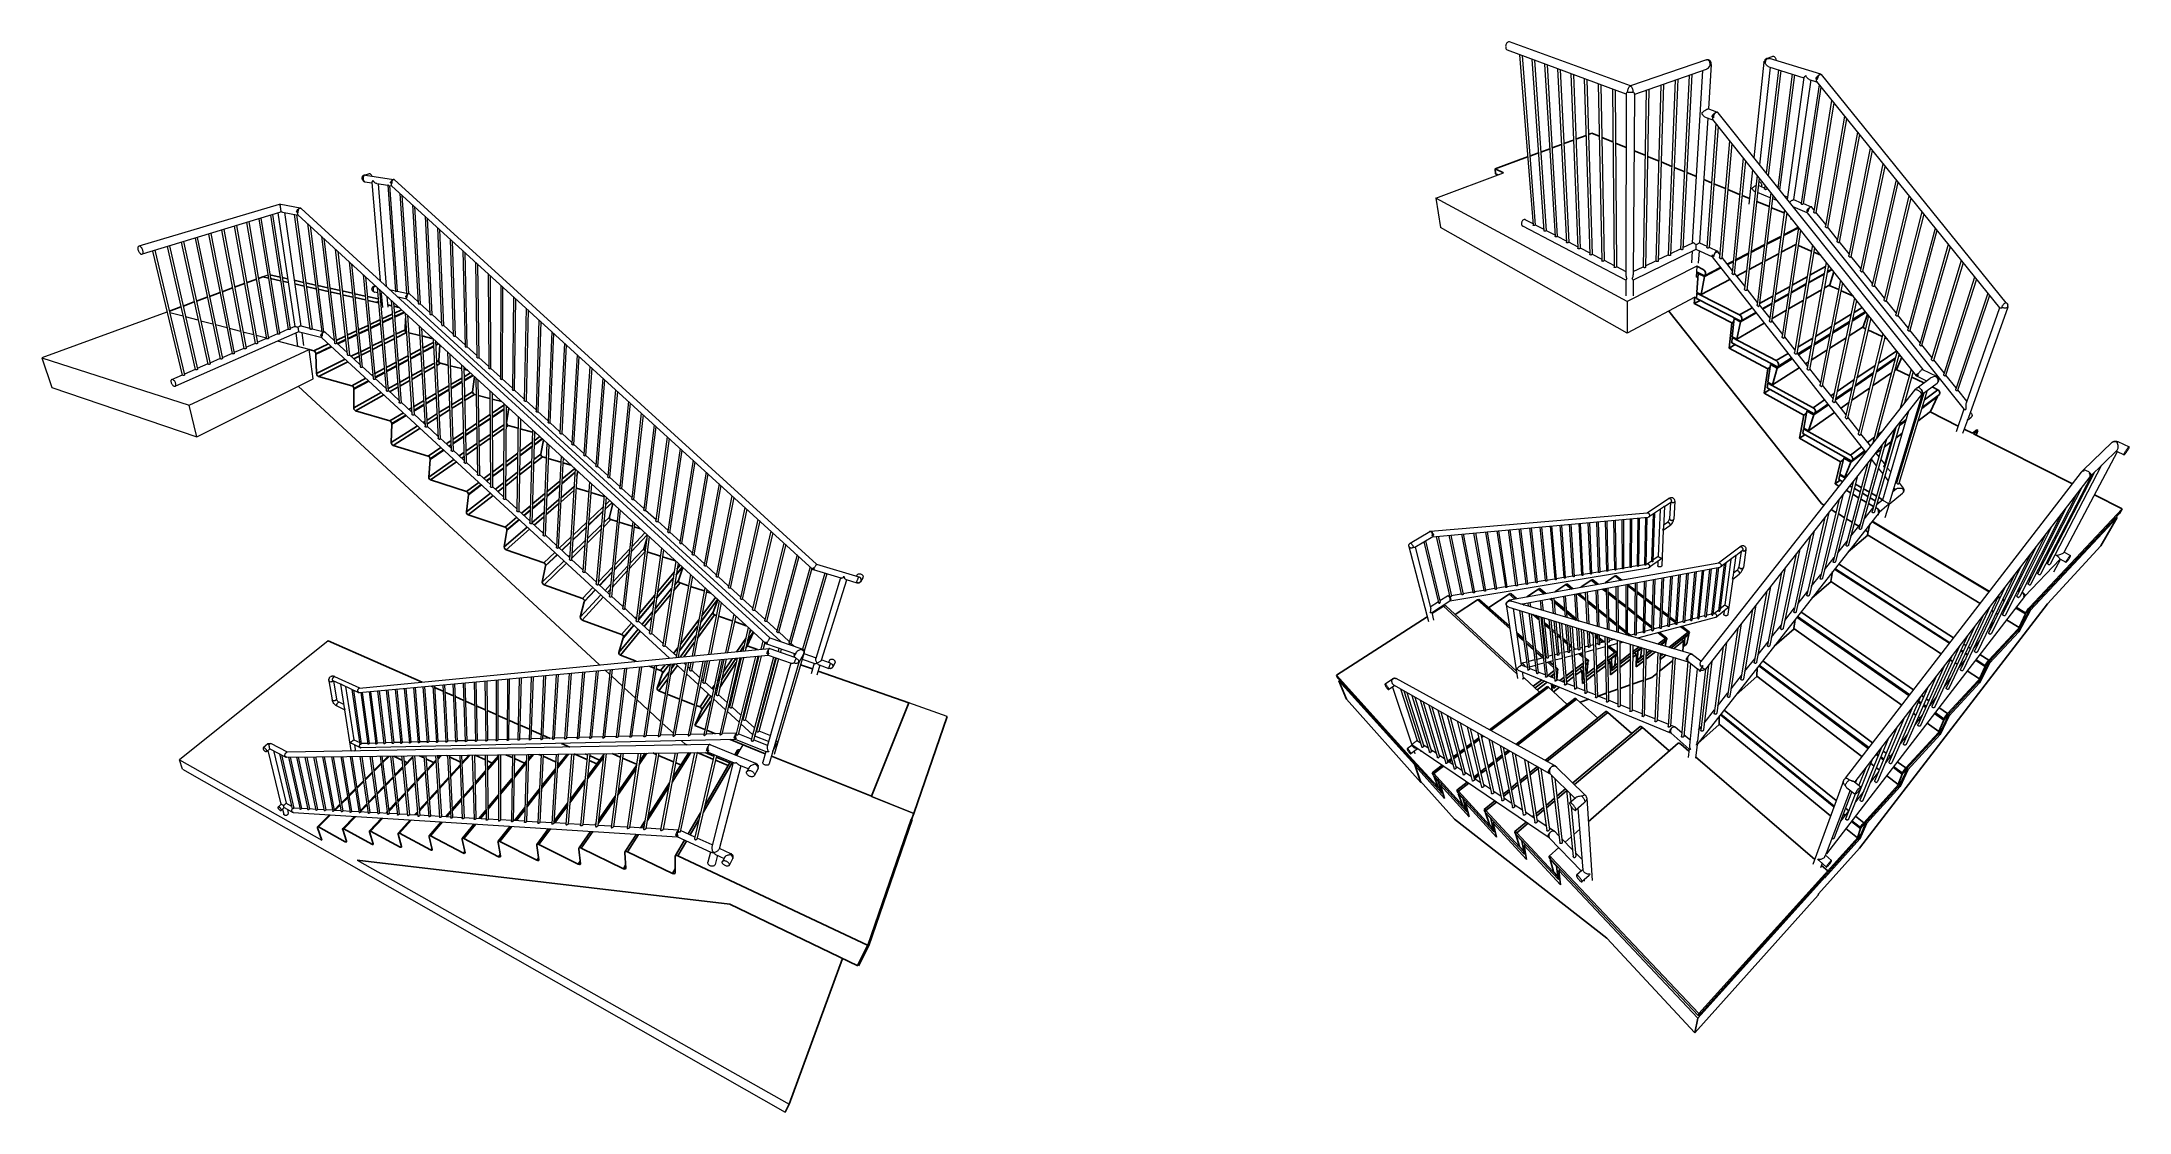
# Model space of a CAD drawing. Header units: millimetres. Extents: x 14140 to 38780, y -11415 to 1223.
import ezdxf

# ---------------------------------------------------------------- set-up
doc = ezdxf.new("R2010")
doc.units = ezdxf.units.MM
doc.header["$MEASUREMENT"] = 0
for name, color, linetype in [('NewA-Ee_30_40-M_Floors', 7, 'Continuous'), ('NewA-Ee_35_10-M_StairsInternal', 7, 'Continuous'), ('NewA-Ss_25_15_60_05-M_BalustradeAndGuardingSystems', 7, 'Continuous')]:
    doc.layers.add(name, color=color, linetype=linetype)

# ---------------------------------------------------------------- blocks, each defined once
blk = doc.blocks.new('Section Elem_1_1', base_point=(19526, -6083))
at = {"layer": 'NewA-Ee_35_10-M_StairsInternal', "linetype": 'Continuous'}
for p, q in [((22351, -7139), (22319, -7194)), ((22378, -7138), (22340, -7203)), ((22362, -7135), (22351, -7139)), ((22376, -7138), (22362, -7135)), ((22378, -7138), (22376, -7138)), ((18145, -7295), (18059, -7381)), ((18147, -7307), (18060, -7393)), ((18229, -7211), (18164, -7276)), ((18243, -7211), (18166, -7287)), ((18391, -7257), (18296, -7210)), ((18400, -7339), (18305, -7436)), ((18401, -7352), (18307, -7449)), ((18451, -7286), (18415, -7268)), ((18517, -7218), (18420, -7318)), ((18518, -7231), (18421, -7331)), ((18542, -7207), (18539, -7210)), ((18652, -7232), (18598, -7206)), ((18765, -7287), (18675, -7244)), ((18791, -7260), (18685, -7373)), ((18792, -7275), (18686, -7387)), ((18844, -7204), (18813, -7237)), ((18859, -7203), (18814, -7252)), ((18928, -7208), (18917, -7203)), ((19076, -7278), (18952, -7219)), ((19077, -7314), (18964, -7439)), ((19078, -7331), (18965, -7456)), ((19197, -7199), (19100, -7306)), ((19181, -7200), (19100, -7290)), ((19100, -7290), (19100, -7289)), ((19377, -7385), (19254, -7527)), ((19376, -7254), (19257, -7199)), ((19458, -7293), (19400, -7266)), ((19532, -7207), (19401, -7358)), ((19532, -7227), (19401, -7377)), ((19559, -7195), (19556, -7198)), ((19694, -7229), (19619, -7195)), ((19859, -7273), (19715, -7445)), ((19858, -7295), (19715, -7468)), ((19840, -7296), (19719, -7240)), ((19945, -7191), (19884, -7264)), ((19927, -7191), (19885, -7241)), ((20032, -7201), (20007, -7190)), ((20198, -7391), (20039, -7593)), ((20200, -7363), (20040, -7566)), ((20205, -7279), (20057, -7213)), ((20359, -7186), (20226, -7355)), ((20340, -7186), (20228, -7328)), ((20250, -7300), (20230, -7291)), ((20574, -7251), (20425, -7185)), ((20769, -7226), (20578, -7484)), ((20773, -7193), (20582, -7451)), ((20691, -7303), (20600, -7263)), ((20803, -7181), (20802, -7182)), ((20969, -7222), (20872, -7180)), ((21153, -7363), (20936, -7676)), ((21160, -7321), (20942, -7634)), ((21162, -7306), (20996, -7234)), ((21284, -7175), (21190, -7311)), ((21261, -7175), (21196, -7269)), ((21392, -7191), (21353, -7174)), ((21596, -7278), (21420, -7203)), ((21803, -7169), (21580, -7518)), ((21779, -7169), (21590, -7462)), ((21685, -7315), (21624, -7289)), ((22062, -7247), (21875, -7170)), ((22293, -7284), (21947, -7878)), ((22271, -7275), (21966, -7797)), ((22244, -7322), (22091, -7259)), ((17841, -7598), (17766, -7673)), ((17843, -7610), (17768, -7685)), ((17938, -7502), (17859, -7580)), ((17939, -7514), (17861, -7592)), ((18040, -7400), (17956, -7484)), ((18042, -7412), (17958, -7495)), ((18179, -7566), (18095, -7652)), ((18181, -7579), (18097, -7665)), ((18286, -7456), (18198, -7546)), ((18288, -7469), (18200, -7559)), ((18545, -7522), (18451, -7622)), ((18546, -7536), (18452, -7637)), ((18665, -7394), (18565, -7500)), ((18666, -7409), (18566, -7515)), ((18814, -7604), (18712, -7717)), ((18815, -7621), (18713, -7734)), ((18942, -7463), (18835, -7582)), ((18943, -7480), (18836, -7598)), ((19232, -7552), (19115, -7687)), ((19232, -7572), (19116, -7706)), ((19378, -7404), (19255, -7546)), ((19690, -7475), (19555, -7638)), ((19690, -7498), (19555, -7661)), ((20013, -7626), (19866, -7812)), ((20014, -7599), (19867, -7785)), ((20548, -7525), (20373, -7761)), ((20551, -7491), (20376, -7728)), ((21538, -7583), (21287, -7976)), ((21549, -7527), (21297, -7920)), ((17660, -7779), (17591, -7848)), ((17662, -7791), (17604, -7849)), ((17749, -7690), (17677, -7762)), ((17751, -7702), (17679, -7774)), ((17978, -7773), (17901, -7852)), ((17980, -7786), (17903, -7865)), ((18077, -7671), (17995, -7755)), ((18079, -7684), (17997, -7768)), ((18218, -7870), (18205, -7883)), ((18321, -7760), (18236, -7851)), ((18323, -7775), (18238, -7865)), ((18431, -7643), (18340, -7740)), ((18433, -7657), (18342, -7755)), ((18577, -7867), (18544, -7902)), ((18578, -7883), (18560, -7903)), ((18692, -7739), (18596, -7845)), ((18693, -7756), (18597, -7862)), ((18964, -7861), (18909, -7923)), ((18965, -7880), (18927, -7924)), ((19094, -7711), (18984, -7837)), ((19094, -7731), (18985, -7856)), ((19384, -7845), (19300, -7946)), ((19384, -7867), (19318, -7947)), ((19532, -7666), (19406, -7818)), ((19532, -7689), (19406, -7840)), ((19842, -7817), (19722, -7970)), ((19841, -7844), (19742, -7971)), ((20347, -7766), (20186, -7983)), ((20345, -7799), (20198, -7997)), ((20903, -7724), (20707, -8008)), ((20909, -7682), (20712, -7966)), ((21916, -7882), (21770, -8130)), ((17394, -8045), (17393, -8050)), ((17393, -8050), (17393, -8052)), ((17393, -8052), (17395, -8056)), ((17535, -7903), (17394, -8045)), ((17399, -8043), (17394, -8045)), ((17395, -8056), (17447, -8204)), ((17406, -8046), (17399, -8043)), ((17549, -7904), (17406, -8046)), ((17722, -8223), (17406, -8046)), ((17833, -7922), (17690, -8069)), ((17696, -8066), (17690, -8069)), ((17690, -8069), (17690, -8076)), ((17690, -8076), (17692, -8079)), ((17692, -8079), (17736, -8215)), ((17704, -8070), (17696, -8066)), ((17847, -7923), (17704, -8070)), ((18035, -8252), (17704, -8070)), ((18150, -7942), (18007, -8094)), ((18013, -8092), (18007, -8094)), ((18007, -8094), (18007, -8101)), ((18007, -8101), (18008, -8105)), ((18008, -8105), (18008, -8105)), ((18008, -8105), (18050, -8245)), ((18022, -8095), (18013, -8092)), ((18165, -7943), (18022, -8095)), ((18371, -8285), (18022, -8095)), ((18346, -8121), (18345, -8129)), ((18345, -8129), (18347, -8133)), ((18489, -7964), (18346, -8121)), ((18352, -8119), (18346, -8121)), ((18362, -8122), (18352, -8119)), ((18505, -7965), (18362, -8122)), ((18730, -8319), (18362, -8122)), ((18854, -7987), (18711, -8151)), ((18871, -7988), (18728, -8153)), ((19245, -8012), (19103, -8183)), ((19263, -8013), (19122, -8184)), ((19667, -8038), (19527, -8216)), ((19687, -8040), (19547, -8218)), ((20123, -8067), (19985, -8253)), ((20145, -8069), (20007, -8255)), ((20619, -8099), (20484, -8294)), ((20643, -8100), (20507, -8296)), ((20681, -8010), (20671, -8024)), ((21259, -7978), (21210, -8055)), ((21250, -8034), (21236, -8056)), ((21897, -7963), (21793, -8141)), ((17734, -8210), (17722, -8223)), ((17731, -8225), (17722, -8223)), ((17736, -8222), (17731, -8225)), ((17736, -8215), (17736, -8222)), ((18048, -8238), (18035, -8252)), ((18044, -8255), (18035, -8252)), ((18050, -8253), (18044, -8255)), ((18050, -8245), (18050, -8253)), ((18347, -8133), (18348, -8134)), ((18348, -8134), (18387, -8278)), ((18385, -8269), (18371, -8285)), ((18380, -8287), (18371, -8285)), ((18386, -8285), (18380, -8287)), ((18387, -8278), (18386, -8285)), ((18711, -8151), (18710, -8159)), ((18710, -8159), (18711, -8163)), ((18718, -8149), (18711, -8151)), ((18711, -8163), (18712, -8163)), ((18712, -8163), (18748, -8313)), ((18728, -8153), (18718, -8149)), ((19117, -8357), (18728, -8153)), ((18745, -8302), (18730, -8319)), ((18741, -8323), (18730, -8319)), ((18747, -8320), (18741, -8323)), ((18748, -8313), (18747, -8320)), ((19103, -8183), (19102, -8190)), ((19102, -8190), (19103, -8195)), ((19110, -8180), (19103, -8183)), ((19103, -8195), (19104, -8196)), ((19104, -8196), (19137, -8351)), ((19122, -8184), (19110, -8180)), ((19134, -8337), (19117, -8357)), ((19127, -8360), (19117, -8357)), ((19533, -8398), (19122, -8184)), ((19134, -8357), (19127, -8360)), ((19137, -8351), (19134, -8357)), ((19527, -8216), (19525, -8224)), ((19525, -8224), (19526, -8229)), ((19526, -8229), (19555, -8390)), ((19535, -8214), (19527, -8216)), ((19552, -8374), (19533, -8398)), ((19547, -8218), (19535, -8214)), ((19985, -8441), (19547, -8218)), ((19985, -8253), (19982, -8261)), ((19982, -8261), (19983, -8266)), ((19983, -8266), (19985, -8267)), ((19994, -8251), (19985, -8253)), ((19985, -8267), (20008, -8434)), ((20007, -8255), (19994, -8251)), ((20472, -8488), (20007, -8255)), ((20484, -8294), (20481, -8303)), ((20481, -8303), (20481, -8308)), ((20481, -8308), (20481, -8308)), ((20481, -8308), (20499, -8481)), ((20494, -8291), (20484, -8294)), ((20507, -8296), (20494, -8291)), ((21005, -8540), (20507, -8296)), ((21028, -8338), (21024, -8347)), ((21024, -8347), (21024, -8353)), ((21024, -8353), (21034, -8533)), ((21160, -8133), (21028, -8338)), ((21039, -8336), (21028, -8338)), ((21054, -8340), (21039, -8336)), ((21185, -8135), (21054, -8340)), ((21585, -8596), (21054, -8340)), ((21728, -8203), (21620, -8386)), ((21751, -8214), (21649, -8388)), ((17862, -8439), (22261, -8958)), ((19545, -8401), (19533, -8398)), ((19553, -8398), (19545, -8401)), ((19555, -8390), (19553, -8398)), ((20005, -8412), (19985, -8441)), ((19997, -8445), (19985, -8441)), ((20006, -8442), (19997, -8445)), ((20008, -8434), (20006, -8442)), ((20496, -8453), (20472, -8488)), ((20486, -8492), (20472, -8488)), ((20496, -8489), (20486, -8492)), ((20499, -8481), (20496, -8489)), ((21032, -8497), (21005, -8540)), ((21020, -8544), (21005, -8540)), ((21031, -8542), (21020, -8544)), ((21034, -8533), (21031, -8542)), ((21617, -8540), (21585, -8596)), ((21600, -8600), (21585, -8596)), ((21612, -8597), (21600, -8600)), ((21617, -8588), (21612, -8597)), ((21620, -8386), (21616, -8396)), ((21616, -8396), (21616, -8401)), ((21616, -8401), (21617, -8588)), ((21632, -8383), (21620, -8386)), ((21647, -8387), (21632, -8383)), ((21649, -8388), (21647, -8387)), ((23895, -9446), (21649, -8388)), ((22261, -8958), (23774, -9688))]:
    blk.add_line(p, q, dxfattribs=at)
at = {"layer": 'NewA-Ee_35_10-M_StairsInternal', "color": 92, "linetype": 'Continuous', "lineweight": 35, "flags": 128}
blk.add_lwpolyline([(24407, -7959), (23895, -9446), (23774, -9688)], dxfattribs=at)
blk = doc.blocks.new('Section Elem_2_1', base_point=(19526, -6083))
at = {"layer": 'NewA-Ee_35_10-M_StairsInternal', "linetype": 'Continuous'}
for p, q in [((16391, -1684), (16270, -1728)), ((16534, -1632), (16416, -1675)), ((16673, -1581), (16558, -1623)), ((16750, -1552), (16697, -1572)), ((16750, -1552), (16815, -1567)), ((16841, -1573), (16960, -1599)), ((16986, -1605), (17048, -1619)), ((17126, -1637), (17236, -1662)), ((17262, -1667), (17377, -1693)), ((17403, -1699), (17520, -1725)), ((15620, -1966), (15616, -1968)), ((15782, -1907), (15647, -1956)), ((15940, -1849), (15808, -1897)), ((16094, -1793), (15966, -1839)), ((16244, -1738), (16120, -1783)), ((17546, -1731), (17666, -1758)), ((17691, -1764), (17813, -1791)), ((17839, -1797), (17963, -1825)), ((17989, -1831), (18115, -1859)), ((18141, -1865), (18157, -1868)), ((18223, -1883), (18269, -1894)), ((18295, -1900), (18356, -1913)), ((18302, -1981), (18387, -1941)), ((18305, -2021), (18416, -1968)), ((17745, -2242), (17855, -2190)), ((17878, -2179), (17992, -2126)), ((17882, -2220), (17996, -2167)), ((17996, -2173), (17883, -2227)), ((18015, -2115), (18132, -2060)), ((18019, -2156), (18136, -2101)), ((18136, -2107), (18020, -2162)), ((18157, -2049), (18277, -1993)), ((18160, -2089), (18280, -2033)), ((18281, -2038), (18160, -2095)), ((18421, -1972), (18305, -2027)), ((18320, -2230), (18428, -2177)), ((18323, -2271), (18445, -2210)), ((18434, -2043), (18428, -2177)), ((18428, -2177), (18430, -2190)), ((18430, -2190), (18438, -2202)), ((18438, -2202), (18445, -2206)), ((18471, -2214), (18602, -2245)), ((17295, -2410), (17353, -2426)), ((17353, -2426), (17526, -2344)), ((17353, -2426), (17354, -2426)), ((17354, -2426), (17365, -2433)), ((17365, -2433), (17373, -2445)), ((17373, -2445), (17377, -2460)), ((17377, -2460), (17558, -2374)), ((17562, -2378), (17377, -2466)), ((17377, -2460), (17377, -2466)), ((17615, -2303), (17722, -2253)), ((17629, -2340), (17726, -2294)), ((17727, -2300), (17634, -2345)), ((17749, -2283), (17859, -2231)), ((17860, -2238), (17750, -2290)), ((17793, -2491), (17882, -2447)), ((17905, -2436), (18016, -2381)), ((17909, -2478), (18020, -2422)), ((18039, -2369), (18154, -2312)), ((18043, -2411), (18158, -2353)), ((18178, -2301), (18296, -2242)), ((18181, -2342), (18299, -2283)), ((18488, -2474), (18611, -2408)), ((18491, -2516), (18614, -2450)), ((18614, -2456), (18491, -2521)), ((18628, -2251), (18759, -2283)), ((18636, -2396), (18764, -2328)), ((18638, -2437), (18766, -2369)), ((18767, -2374), (18638, -2443)), ((18789, -2314), (18792, -2313)), ((18791, -2355), (18821, -2339)), ((18825, -2343), (18791, -2361)), ((18840, -2356), (18825, -2542)), ((17377, -2466), (17383, -2694)), ((17383, -2694), (17723, -2526)), ((17383, -2694), (17387, -2709)), ((17387, -2709), (17395, -2721)), ((17406, -2729), (17754, -2555)), ((17824, -2520), (17886, -2489)), ((18034, -2714), (18047, -2707)), ((18070, -2695), (18182, -2636)), ((18074, -2738), (18186, -2678)), ((18186, -2684), (18074, -2744)), ((18205, -2623), (18321, -2562)), ((18209, -2666), (18324, -2604)), ((18325, -2610), (18209, -2672)), ((18344, -2550), (18464, -2486)), ((18348, -2592), (18467, -2528)), ((18467, -2534), (18348, -2598)), ((18504, -2721), (18625, -2653)), ((18507, -2763), (18628, -2695)), ((18650, -2640), (18776, -2570)), ((18652, -2682), (18778, -2611)), ((18800, -2556), (18825, -2542)), ((18802, -2598), (18846, -2573)), ((18825, -2542), (18827, -2556)), ((18827, -2556), (18835, -2567)), ((18835, -2567), (18846, -2573)), ((18846, -2573), (18934, -2596)), ((18960, -2602), (19096, -2636)), ((19122, -2643), (19164, -2653)), ((19124, -2732), (19200, -2686)), ((20722, -6134), (17168, -2844)), ((17395, -2721), (17406, -2729)), ((17406, -2729), (17799, -2838)), ((17799, -2838), (17966, -2750)), ((17799, -2838), (17811, -2844)), ((17811, -2844), (17820, -2857)), ((17820, -2857), (17823, -2872)), ((17823, -2878), (17822, -3100)), ((17822, -3100), (18148, -2918)), ((17823, -2872), (17997, -2779)), ((18001, -2783), (17823, -2878)), ((17823, -2872), (17823, -2878)), ((17845, -3134), (18179, -2947)), ((18226, -2875), (18340, -2812)), ((18246, -2909), (18343, -2855)), ((18363, -2799), (18481, -2734)), ((18366, -2842), (18483, -2776)), ((18670, -3002), (18793, -2929)), ((18817, -2915), (18944, -2839)), ((18819, -2958), (18945, -2882)), ((18945, -2888), (18819, -2964)), ((18968, -2825), (19099, -2747)), ((18970, -2868), (19100, -2789)), ((19100, -2795), (18970, -2873)), ((19125, -2774), (19228, -2712)), ((19232, -2716), (19125, -2780)), ((19130, -2969), (19226, -2909)), ((19131, -3012), (19246, -2940)), ((19246, -2729), (19226, -2909)), ((19226, -2909), (19228, -2922)), ((19228, -2922), (19235, -2934)), ((19235, -2934), (19246, -2940)), ((19246, -2940), (19266, -2945)), ((19291, -2952), (19430, -2988)), ((17822, -3100), (17825, -3114)), ((17825, -3114), (17834, -3127)), ((17834, -3127), (17845, -3134)), ((17845, -3134), (18250, -3253)), ((18250, -3253), (18408, -3158)), ((18273, -3286), (18439, -3186)), ((18443, -3190), (18273, -3292)), ((18474, -3119), (18505, -3100)), ((18505, -3147), (18508, -3145)), ((18509, -3151), (18508, -3151)), ((18528, -3087), (18646, -3016)), ((18531, -3131), (18649, -3060)), ((18649, -3066), (18532, -3137)), ((18672, -3046), (18795, -2972)), ((18796, -2978), (18673, -3052)), ((18684, -3247), (18805, -3171)), ((18828, -3156), (18953, -3079)), ((18830, -3201), (18954, -3123)), ((18977, -3064), (19106, -2984)), ((18978, -3108), (19107, -3027)), ((19296, -3270), (19431, -3179)), ((19455, -2995), (19569, -3025)), ((19456, -3163), (19596, -3069)), ((19456, -3207), (19596, -3113)), ((19596, -3119), (19456, -3213)), ((19621, -3096), (19636, -3086)), ((19639, -3089), (19621, -3101)), ((19652, -3101), (19627, -3276)), ((18250, -3253), (18261, -3259)), ((18261, -3259), (18270, -3272)), ((18273, -3292), (18264, -3508)), ((18264, -3508), (18576, -3313)), ((18270, -3272), (18273, -3286)), ((18273, -3286), (18273, -3292)), ((18287, -3542), (18607, -3341)), ((18641, -3273), (18661, -3261)), ((18686, -3291), (18807, -3215)), ((18992, -3473), (19117, -3390)), ((18993, -3520), (19118, -3435)), ((19118, -3441), (18993, -3525)), ((19141, -3374), (19272, -3286)), ((19142, -3419), (19272, -3331)), ((19272, -3337), (19142, -3425)), ((19297, -3315), (19431, -3224)), ((19431, -3230), (19297, -3320)), ((19300, -3504), (19432, -3412)), ((19457, -3394), (19595, -3298)), ((19457, -3440), (19595, -3343)), ((19620, -3281), (19627, -3276)), ((19620, -3326), (19646, -3307)), ((19627, -3276), (19628, -3289)), ((19628, -3289), (19635, -3301)), ((19635, -3301), (19646, -3307)), ((19646, -3307), (19762, -3339)), ((19788, -3346), (19931, -3386)), ((19954, -3487), (20019, -3438)), ((19957, -3393), (19976, -3398)), ((18264, -3508), (18267, -3522)), ((18267, -3522), (18275, -3535)), ((18275, -3535), (18287, -3542)), ((18287, -3542), (18700, -3668)), ((18700, -3668), (18852, -3567)), ((18700, -3668), (18712, -3675)), ((18712, -3675), (18721, -3688)), ((18721, -3688), (18723, -3702)), ((18723, -3702), (18882, -3595)), ((18885, -3598), (18723, -3708)), ((18915, -3525), (18968, -3489)), ((18944, -3552), (18970, -3535)), ((18970, -3541), (18948, -3556)), ((19067, -3666), (19123, -3627)), ((19097, -3693), (19125, -3673)), ((19147, -3610), (19276, -3521)), ((19148, -3657), (19276, -3567)), ((19300, -3550), (19433, -3457)), ((19617, -3739), (19758, -3634)), ((19617, -3787), (19757, -3681)), ((19617, -3792), (19757, -3687)), ((19782, -3662), (19927, -3553)), ((19782, -3667), (19926, -3558)), ((19783, -3615), (19928, -3506)), ((19946, -3759), (20049, -3678)), ((19947, -3710), (20030, -3646)), ((19952, -3539), (20049, -3465)), ((19953, -3534), (20046, -3463)), ((20061, -3476), (20030, -3646)), ((20030, -3646), (20031, -3659)), ((20031, -3659), (20038, -3671)), ((20038, -3671), (20049, -3678)), ((20049, -3678), (20093, -3690)), ((18723, -3708), (18707, -3917)), ((18707, -3917), (19005, -3709)), ((18707, -3917), (18709, -3931)), ((18709, -3931), (18717, -3943)), ((18723, -3702), (18723, -3708)), ((18729, -3950), (19035, -3736)), ((19358, -3934), (19435, -3876)), ((19387, -3961), (19436, -3924)), ((19391, -3964), (19436, -3930)), ((19459, -3858), (19593, -3758)), ((19459, -3906), (19593, -3806)), ((19459, -3911), (19593, -3811)), ((19616, -3968), (19754, -3860)), ((19616, -4018), (19753, -3910)), ((19778, -3890), (19920, -3779)), ((19779, -3841), (19922, -3730)), ((20118, -3698), (20265, -3740)), ((20277, -3992), (20435, -3859)), ((20434, -3864), (20277, -3997)), ((20280, -3942), (20431, -3815)), ((20290, -3747), (20387, -3775)), ((20469, -3850), (20457, -3907)), ((18717, -3943), (18729, -3950)), ((18729, -3950), (19154, -4087)), ((19152, -4328), (19437, -4107)), ((19176, -4125), (19152, -4328)), ((19154, -4087), (19298, -3979)), ((19154, -4087), (19167, -4093)), ((19167, -4093), (19175, -4106)), ((19175, -4106), (19177, -4120)), ((19175, -4363), (19467, -4134)), ((19177, -4125), (19176, -4125)), ((19177, -4120), (19328, -4006)), ((19177, -4125), (19331, -4009)), ((19177, -4120), (19177, -4125)), ((19496, -4061), (19592, -3986)), ((19526, -4088), (19592, -4036)), ((19931, -4285), (20074, -4164)), ((20074, -4169), (19931, -4290)), ((19932, -4234), (20076, -4113)), ((20093, -4313), (20242, -4183)), ((20100, -4142), (20251, -4014)), ((20251, -4019), (20100, -4147)), ((20102, -4092), (20254, -3964)), ((20266, -4211), (20421, -4075)), ((20269, -4160), (20424, -4026)), ((20448, -4045), (20453, -4048)), ((20448, -4052), (20453, -4048)), ((20453, -4048), (20597, -4091)), ((20622, -4099), (20776, -4145)), ((19152, -4328), (19154, -4342)), ((19154, -4342), (19163, -4354)), ((19163, -4354), (19175, -4363)), ((19175, -4363), (19608, -4507)), ((19608, -4507), (19746, -4391)), ((19777, -4420), (19629, -4545)), ((19630, -4540), (19774, -4418)), ((19803, -4343), (19907, -4255)), ((19831, -4370), (19906, -4306)), ((19906, -4311), (19834, -4372)), ((19926, -4457), (20068, -4335)), ((19954, -4483), (20066, -4386)), ((20091, -4364), (20240, -4234)), ((20592, -4482), (20760, -4324)), ((20759, -4328), (20592, -4487)), ((20596, -4428), (20764, -4270)), ((20769, -4507), (20859, -4419)), ((20774, -4453), (20840, -4389)), ((20873, -4220), (20787, -4301)), ((20788, -4297), (20871, -4218)), ((20793, -4244), (20845, -4195)), ((20881, -4228), (20840, -4389)), ((20840, -4389), (20840, -4402)), ((20840, -4402), (20847, -4413)), ((20847, -4413), (20859, -4419)), ((20859, -4419), (20930, -4442)), ((19598, -4742), (19870, -4506)), ((19629, -4546), (19598, -4742)), ((19608, -4507), (19620, -4514)), ((19620, -4514), (19629, -4526)), ((19620, -4775), (19898, -4532)), ((19629, -4526), (19630, -4540)), ((19630, -4540), (19629, -4546)), ((20249, -4755), (20386, -4626)), ((20277, -4781), (20383, -4681)), ((20398, -4817), (20553, -4667)), ((20565, -4513), (20408, -4661)), ((20409, -4656), (20565, -4508)), ((20412, -4602), (20569, -4454)), ((20576, -4695), (20741, -4534)), ((20580, -4641), (20746, -4480)), ((20955, -4449), (21108, -4497)), ((21099, -4799), (21287, -4600)), ((21100, -4795), (21285, -4598)), ((21107, -4736), (21259, -4575)), ((21134, -4505), (21209, -4528)), ((21281, -4646), (21246, -4762)), ((19598, -4742), (19601, -4754)), ((19601, -4754), (19609, -4766)), ((19609, -4766), (19620, -4775)), ((19620, -4775), (20065, -4928)), ((20048, -5156), (20305, -4907)), ((20065, -4928), (20195, -4806)), ((20226, -4834), (20086, -4966)), ((20088, -4961), (20224, -4832)), ((20382, -4686), (20280, -4783)), ((20358, -4855), (20372, -4842)), ((20395, -4872), (20549, -4721)), ((20896, -5014), (21070, -4830)), ((20897, -5010), (21071, -4826)), ((20903, -4951), (21077, -4767)), ((21076, -4997), (21261, -4796)), ((21083, -4938), (21246, -4762)), ((21246, -4762), (21247, -4774)), ((21247, -4774), (21254, -4785)), ((21254, -4785), (21262, -4790)), ((21287, -4799), (21443, -4849)), ((21468, -4858), (21622, -4907)), ((20086, -4966), (20048, -5156)), ((20048, -5156), (20049, -5169)), ((20049, -5169), (20057, -5181)), ((20065, -4928), (20078, -4936)), ((20069, -5189), (20332, -4932)), ((20078, -4936), (20086, -4948)), ((20086, -4948), (20088, -4961)), ((20088, -4961), (20086, -4966)), ((20710, -5154), (20875, -4980)), ((20725, -5193), (20869, -5040)), ((20726, -5195), (20869, -5044)), ((20876, -5215), (21047, -5029)), ((20882, -5156), (21054, -4970)), ((21397, -5345), (21595, -5109)), ((21398, -5341), (21596, -5105)), ((21407, -5275), (21606, -5040)), ((21597, -5259), (21674, -5166)), ((21608, -5194), (21655, -5137)), ((21628, -5067), (21701, -4980)), ((21628, -5070), (21702, -4981)), ((21638, -5002), (21676, -4957)), ((21707, -4985), (21655, -5137)), ((21655, -5137), (21655, -5148)), ((21655, -5148), (21662, -5160)), ((21662, -5160), (21674, -5166)), ((21674, -5166), (21773, -5200)), ((20057, -5181), (20069, -5189)), ((20069, -5189), (20524, -5351)), ((20497, -5571), (20740, -5308)), ((20543, -5388), (20497, -5571)), ((20519, -5604), (20767, -5333)), ((20524, -5351), (20646, -5222)), ((20524, -5351), (20536, -5358)), ((20536, -5358), (20545, -5371)), ((20544, -5389), (20543, -5388)), ((20544, -5389), (20676, -5249)), ((20546, -5383), (20544, -5389)), ((20545, -5371), (20546, -5383)), ((20546, -5383), (20674, -5247)), ((20791, -5254), (20854, -5186)), ((20817, -5279), (20848, -5245)), ((21182, -5598), (21367, -5378)), ((21182, -5602), (21367, -5381)), ((21191, -5531), (21377, -5312)), ((21370, -5536), (21565, -5298)), ((21379, -5471), (21575, -5233)), ((21799, -5208), (21960, -5261)), ((22118, -5362), (21916, -5633)), ((21917, -5630), (22117, -5361)), ((21931, -5555), (22093, -5339)), ((21985, -5270), (22036, -5287)), ((22122, -5366), (22064, -5512)), ((20497, -5571), (20499, -5584)), ((20499, -5584), (20507, -5595)), ((20507, -5595), (20519, -5604)), ((20519, -5604), (20985, -5776)), ((20985, -5776), (21100, -5640)), ((21005, -5813), (21128, -5666)), ((21006, -5808), (21127, -5664)), ((21148, -5583), (21162, -5566)), ((21226, -5655), (21349, -5507)), ((21252, -5679), (21339, -5573)), ((21680, -5890), (21896, -5602)), ((21881, -5817), (22082, -5543)), ((21896, -5741), (22064, -5512)), ((22064, -5512), (22064, -5524)), ((22064, -5524), (22070, -5535)), ((22070, -5535), (22082, -5543)), ((22082, -5543), (22103, -5550)), ((22128, -5559), (22291, -5615)), ((22316, -5623), (22455, -5671)), ((20950, -5989), (21179, -5713)), ((21004, -5813), (20950, -5989)), ((20971, -6021), (21205, -5737)), ((20985, -5776), (20998, -5783)), ((20998, -5783), (21006, -5795)), ((21005, -5813), (21004, -5813)), ((21006, -5808), (21005, -5813)), ((21006, -5795), (21006, -5808)), ((21666, -5966), (21882, -5677)), ((21881, -5680), (21666, -5969)), ((21674, -6041), (21861, -5788)), ((21720, -6037), (21846, -5864)), ((22346, -5976), (22449, -5821)), ((22387, -5972), (22428, -5910)), ((22428, -5913), (22388, -5972)), ((22449, -5937), (22466, -5910)), ((22540, -5749), (22466, -5910)), ((22466, -5910), (22587, -5953)), ((22537, -5746), (22470, -5848)), ((22471, -5846), (22537, -5746)), ((22492, -5757), (22513, -5724)), ((20950, -5989), (20950, -6001)), ((20950, -6001), (20958, -6013)), ((20958, -6013), (20971, -6021)), ((20971, -6021), (21156, -6091)), ((21311, -6150), (21369, -6172)), ((21445, -6201), (21497, -6133)), ((21546, -6129), (21465, -6238)), ((21467, -6233), (21544, -6129)), ((21561, -6253), (21643, -6141)), ((21574, -6176), (21613, -6123)), ((21598, -5998), (21647, -5933)), ((21624, -6022), (21634, -6009)), ((21633, -6012), (21625, -6023)), ((22144, -6401), (22338, -6105)), ((22332, -6057), (22164, -6311)), ((22165, -6309), (22331, -6057)), ((22185, -6218), (22289, -6061)), ((23097, -6133), (23238, -6182)), ((20843, -6245), (20792, -6198)), ((20994, -6385), (20864, -6265)), ((21144, -6524), (21015, -6404)), ((21392, -6181), (21445, -6201)), ((21403, -6408), (21542, -6220)), ((21465, -6238), (21403, -6408)), ((21424, -6441), (21529, -6297)), ((21445, -6201), (21459, -6209)), ((21459, -6209), (21467, -6221)), ((21467, -6233), (21465, -6238)), ((21467, -6221), (21467, -6233)), ((22052, -6417), (22077, -6379)), ((22096, -6412), (22126, -6367)), ((22126, -6369), (22096, -6415)), ((22116, -6321), (22146, -6276)), ((23305, -6206), (24374, -6582)), ((21294, -6663), (21164, -6543)), ((21403, -6408), (21403, -6420)), ((21403, -6420), (21411, -6432)), ((21411, -6432), (21424, -6441)), ((21424, -6441), (21500, -6471)), ((21523, -6479), (21669, -6537)), ((21692, -6546), (21840, -6604)), ((21850, -6849), (22038, -6563)), ((21864, -6613), (21910, -6631)), ((21910, -6631), (22011, -6480)), ((21910, -6631), (21923, -6639)), ((21923, -6639), (21931, -6651)), ((22037, -6504), (21929, -6667)), ((21931, -6662), (22036, -6503)), ((21931, -6651), (21931, -6662)), ((22103, -6463), (22106, -6459)), ((23933, -7685), (24374, -6582)), ((21444, -6802), (21314, -6682)), ((21595, -6941), (21465, -6821)), ((21929, -6667), (21850, -6849)), ((21850, -6849), (21966, -6896)), ((21931, -6662), (21929, -6667)), ((21735, -7071), (21690, -7029)), ((21754, -7079), (21735, -7071)), ((21989, -6905), (22093, -6947)), ((22265, -7016), (22679, -7182)), ((22071, -7210), (21969, -7167)), ((22263, -7289), (22100, -7222)), ((22752, -7212), (23933, -7685)), ((23933, -7685), (23932, -7686))]:
    blk.add_line(p, q, dxfattribs=at)
blk = doc.blocks.new('Section Elem_3_1', base_point=(19526, -6083))
at = {"layer": 'NewA-Ee_30_40-M_Floors', "color": 6, "linetype": 'Continuous', "lineweight": 13}
for p, q in [((24827, -6743), (24374, -6583)), ((23932, -7686), (24433, -7887)), ((23932, -7686), (23932, -7686))]:
    blk.add_line(p, q, dxfattribs=at)
at = {"layer": 'NewA-Ee_30_40-M_Floors', "linetype": 'Continuous', "flags": 128}
blk.add_lwpolyline([(24827, -6743), (24433, -7887), (24432, -7887)], dxfattribs=at)
blk = doc.blocks.new('Section Elem_4_1', base_point=(19526, -6083))
at = {"layer": 'NewA-Ee_30_40-M_Floors', "color": 6, "linetype": 'Continuous', "lineweight": 13}
for p, q in [((16809, -1531), (16750, -1552)), ((16750, -1552), (16815, -1567)), ((16750, -1552), (16750, -1552)), ((16841, -1573), (16960, -1599)), ((16986, -1605), (17048, -1619)), ((17126, -1637), (17236, -1662)), ((17262, -1667), (17377, -1693)), ((17403, -1699), (17520, -1725)), ((17546, -1731), (17666, -1758)), ((17691, -1764), (17813, -1791)), ((17839, -1797), (17963, -1825)), ((17989, -1831), (18086, -1852)), ((18086, -1852), (18113, -1840)), ((18086, -1853), (18086, -1852)), ((18138, -1829), (18153, -1823))]:
    blk.add_line(p, q, dxfattribs=at)
at = {"layer": 'NewA-Ee_30_40-M_Floors', "linetype": 'Continuous'}
for p, q in [((16953, -1556), (16834, -1530)), ((17042, -1576), (16979, -1562)), ((17230, -1618), (17120, -1593)), ((17372, -1649), (17256, -1623)), ((17515, -1681), (17397, -1655)), ((17661, -1713), (17541, -1687)), ((17809, -1746), (17686, -1719)), ((17959, -1780), (17834, -1752)), ((18111, -1814), (17985, -1785)), ((18153, -1823), (18137, -1819)), ((18153, -1823), (18156, -1868))]:
    blk.add_line(p, q, dxfattribs=at)
blk = doc.blocks.new('Section Elem_5_1', base_point=(19526, -6083))
at = {"layer": 'NewA-Ee_30_40-M_Floors', "color": 6, "linetype": 'Continuous', "lineweight": 13}
for p, q in [((15616, -1968), (14140, -2508)), ((15621, -1969), (15616, -1968)), ((15808, -2018), (15652, -1977)), ((15988, -2066), (15838, -2026)), ((16161, -2111), (16017, -2074)), ((16327, -2155), (16189, -2119)), ((16488, -2198), (16355, -2163)), ((16643, -2238), (16515, -2205)), ((15879, -3068), (17295, -2410)), ((16792, -2278), (16670, -2245)), ((17295, -2410), (16923, -2312)), ((17344, -2756), (17295, -2410)), ((14140, -2508), (15879, -3068)), ((14140, -2508), (14260, -2858)), ((14260, -2858), (15969, -3442)), ((15969, -3442), (17344, -2756)), ((15969, -3442), (15879, -3068))]:
    blk.add_line(p, q, dxfattribs=at)
blk = doc.blocks.new('Section Elem_6_1', base_point=(19526, -6083))
at = {"layer": 'NewA-Ee_30_40-M_Floors', "color": 6, "linetype": 'Continuous', "lineweight": 13}
for p, q in [((17521, -5849), (15766, -7255)), ((15766, -7255), (17447, -8204)), ((15803, -7363), (15766, -7255)), ((15803, -7363), (22916, -11415)), ((17862, -8439), (22963, -11320))]:
    blk.add_line(p, q, dxfattribs=at)
at = {"layer": 'NewA-Ee_30_40-M_Floors', "linetype": 'Continuous'}
for p, q in [((17521, -5849), (18629, -6336)), ((18740, -6385), (18755, -6392)), ((18775, -6400), (18878, -6445)), ((18897, -6454), (18999, -6499)), ((19019, -6508), (19123, -6553)), ((19142, -6562), (19249, -6609)), ((19269, -6618), (19376, -6665)), ((19396, -6673), (19504, -6721)), ((19523, -6730), (19634, -6778)), ((19654, -6787), (19765, -6836)), ((19785, -6845), (19898, -6894)), ((19918, -6903), (20033, -6954)), ((20053, -6962), (20140, -7001)), ((20276, -7061), (20375, -7104)), ((20556, -7184), (20580, -7194)), ((20606, -7205), (20725, -7258))]:
    blk.add_line(p, q, dxfattribs=at)
at = {"layer": 'NewA-Ee_30_40-M_Floors', "linetype": 'Continuous', "flags": 128}
blk.add_lwpolyline([(23592, -9600), (22963, -11320), (22916, -11415)], dxfattribs=at)
blk = doc.blocks.new('Section Elem_7_1', base_point=(19526, -6083))
at = {"layer": 'NewA-Ee_30_40-M_Floors', "color": 6, "linetype": 'Continuous', "lineweight": 13}
for p, q in [((22414, -7077), (22378, -7138)), ((22678, -7183), (22414, -7077)), ((24432, -7887), (22752, -7212))]:
    blk.add_line(p, q, dxfattribs=at)
at = {"layer": 'NewA-Ee_30_40-M_Floors', "linetype": 'Continuous'}
blk.add_line((24407, -7959), (24432, -7887), dxfattribs=at)
blk = doc.blocks.new('Section Elem_8_1', base_point=(19526, -6083))
at = {"layer": 'NewA-Ss_25_15_60_05-M_BalustradeAndGuardingSystems', "color": 6, "linetype": 'Continuous', "lineweight": 13}
for p, q in [((17921, -385), (17922, -379)), ((17921, -392), (17921, -385)), ((17922, -399), (17921, -392)), ((17922, -379), (17924, -373)), ((17924, -405), (17922, -399)), ((17924, -371), (17927, -366)), ((17924, -371), (17924, -373)), ((17924, -405), (17925, -407)), ((17928, -413), (17925, -407)), ((17927, -366), (17931, -361)), ((17932, -418), (17928, -413)), ((17932, -360), (17931, -361)), ((17932, -360), (17936, -357)), ((17936, -422), (17932, -418)), ((17934, -384), (17933, -391)), ((17933, -391), (17934, -398)), ((17935, -377), (17934, -384)), ((17934, -398), (17934, -404)), ((17934, -404), (17936, -411)), ((17936, -371), (17935, -377)), ((17936, -357), (17941, -354)), ((17939, -365), (17936, -371)), ((17936, -411), (17938, -416)), ((17936, -422), (17937, -423)), ((17942, -427), (17937, -423)), ((17938, -416), (17941, -421)), ((17942, -361), (17939, -365)), ((17942, -354), (17941, -354)), ((17941, -421), (17944, -425)), ((17943, -353), (17942, -354)), ((17945, -357), (17942, -361)), ((17942, -427), (17944, -427)), ((17943, -353), (18001, -336)), ((17947, -352), (17943, -353)), ((17944, -425), (17948, -428)), ((17949, -429), (17944, -427)), ((17948, -354), (17945, -357)), ((17952, -352), (17947, -352)), ((17952, -352), (17948, -354)), ((17948, -428), (17951, -430)), ((17949, -429), (17950, -430)), ((17950, -430), (17951, -430)), ((17951, -430), (17955, -431)), ((17961, -352), (17952, -352)), ((17955, -431), (18038, -443)), ((17961, -352), (18292, -402)), ((18006, -335), (18001, -336)), ((18010, -335), (18006, -335)), ((18015, -337), (18010, -335)), ((18020, -339), (18015, -337)), ((18024, -343), (18020, -339)), ((18028, -347), (18024, -343)), ((18032, -352), (18028, -347)), ((18035, -358), (18032, -352)), ((18038, -364), (18035, -358)), ((18038, -436), (18037, -440)), ((18037, -440), (18135, -1600)), ((18039, -432), (18038, -436)), ((18041, -427), (18039, -432)), ((18044, -421), (18041, -427)), ((18048, -415), (18044, -421)), ((18054, -423), (18048, -415)), ((18060, -430), (18054, -423)), ((18066, -436), (18060, -430)), ((18073, -441), (18066, -436)), ((18079, -446), (18073, -441)), ((18086, -449), (18079, -446)), ((18091, -451), (18086, -449)), ((18096, -452), (18091, -451)), ((18096, -452), (18223, -472)), ((18109, -454), (18205, -1665)), ((18223, -472), (18224, -472)), ((18223, -472), (18223, -472)), ((18223, -472), (18314, -1722)), ((18224, -472), (18226, -472)), ((18224, -472), (18224, -472)), ((18227, -472), (18226, -472)), ((18229, -473), (18227, -472)), ((18231, -473), (18229, -473)), ((18233, -473), (18231, -473)), ((18235, -474), (18233, -473)), ((18237, -474), (18235, -474)), ((18238, -474), (18237, -474)), ((18238, -474), (18272, -479)), ((18246, -475), (18336, -1721)), ((18255, -444), (18256, -441)), ((18255, -444), (18263, -448)), ((18256, -441), (18258, -436)), ((18258, -436), (18261, -430)), ((18261, -430), (18265, -424)), ((18263, -448), (18264, -441)), ((18263, -448), (18263, -454)), ((18271, -452), (18263, -448)), ((18263, -454), (18263, -461)), ((18263, -461), (18264, -466)), ((18264, -441), (18266, -434)), ((18264, -466), (18265, -471)), ((18265, -424), (18269, -419)), ((18265, -471), (18267, -475)), ((18266, -434), (18268, -428)), ((18267, -475), (18270, -478)), ((18268, -428), (18271, -422)), ((18269, -419), (18273, -414)), ((18270, -442), (18271, -435)), ((18270, -449), (18270, -442)), ((18271, -452), (18270, -449)), ((18270, -478), (23241, -5006)), ((18271, -422), (18274, -416)), ((18271, -435), (18272, -428)), ((18272, -431), (18271, -439)), ((18271, -439), (18271, -447)), ((18271, -447), (18271, -452)), ((18272, -428), (18274, -422)), ((18274, -424), (18272, -431)), ((18273, -414), (18277, -410)), ((18274, -416), (18278, -411)), ((18274, -422), (18276, -416)), ((18276, -418), (18274, -424)), ((18276, -416), (18279, -411)), ((18279, -412), (18276, -418)), ((18277, -410), (18281, -407)), ((18278, -411), (18282, -407)), ((18279, -411), (18282, -407)), ((18282, -408), (18279, -412)), ((18281, -407), (18285, -404)), ((18282, -407), (18286, -404)), ((18282, -407), (18286, -404)), ((18286, -404), (18282, -408)), ((18285, -404), (18289, -403)), ((18289, -403), (18293, -402)), ((18293, -402), (18296, -402)), ((18293, -402), (18293, -402)), ((18293, -402), (18297, -403)), ((18297, -403), (18293, -402)), ((18296, -402), (18299, -404)), ((18297, -403), (18301, -405)), ((18301, -405), (18297, -403)), ((18299, -404), (18299, -404)), ((18301, -405), (18304, -408)), ((18301, -405), (23285, -4944)), ((18304, -408), (18306, -410)), ((16941, -700), (15284, -1191)), ((16941, -700), (16946, -699)), ((16943, -700), (16941, -700)), ((16943, -700), (16947, -699)), ((16946, -699), (16951, -700)), ((16948, -699), (16947, -699)), ((16949, -699), (16948, -699)), ((16950, -699), (16949, -699)), ((16951, -699), (16950, -699)), ((16956, -699), (16951, -700)), ((16953, -699), (16951, -699)), ((16951, -700), (16951, -702)), ((16951, -702), (16952, -707)), ((16952, -707), (16953, -712)), ((16954, -699), (16953, -699)), ((16953, -712), (16953, -718)), ((16953, -718), (16954, -725)), ((16955, -699), (16954, -699)), ((16954, -725), (16956, -732)), ((16959, -699), (16955, -699)), ((16961, -699), (16956, -699)), ((16956, -732), (16957, -740)), ((16961, -699), (16959, -699)), ((17190, -740), (16961, -699)), ((18368, -567), (18445, -1750)), ((18392, -589), (18467, -1749)), ((18516, -702), (18583, -1863)), ((18540, -724), (18605, -1872)), ((16947, -792), (15326, -1285)), ((16412, -955), (16661, -2340)), ((16437, -947), (16686, -2337)), ((16558, -910), (16793, -2283)), ((16584, -902), (16818, -2280)), ((16701, -867), (16922, -2227)), ((16726, -859), (16946, -2225)), ((16840, -824), (17048, -2173)), ((16865, -817), (17072, -2170)), ((16926, -798), (17126, -2138)), ((16954, -789), (16947, -792)), ((16960, -785), (16954, -789)), ((16957, -740), (16958, -748)), ((16958, -748), (16959, -756)), ((16959, -756), (16960, -763)), ((16960, -763), (16961, -769)), ((16963, -782), (16960, -785)), ((16961, -769), (16962, -775)), ((16962, -775), (16963, -780)), ((16963, -780), (16963, -782)), ((16967, -784), (16963, -782)), ((16974, -788), (16967, -784)), ((16981, -790), (16974, -788)), ((16981, -790), (17168, -824)), ((17004, -794), (17198, -2133)), ((17119, -815), (17306, -2168)), ((17146, -820), (17330, -2167)), ((17147, -786), (17148, -784)), ((17147, -786), (17156, -791)), ((17148, -784), (17150, -778)), ((17150, -778), (17153, -771)), ((17153, -771), (17156, -765)), ((17156, -765), (17160, -759)), ((17156, -784), (17158, -776)), ((17156, -791), (17156, -784)), ((17164, -795), (17156, -791)), ((17156, -791), (17156, -798)), ((17156, -798), (17157, -805)), ((17157, -805), (17158, -811)), ((17158, -776), (17160, -769)), ((17158, -811), (17161, -816)), ((17160, -759), (17165, -754)), ((17160, -769), (17163, -762)), ((17161, -816), (17164, -820)), ((17163, -762), (17167, -756)), ((17163, -777), (17164, -770)), ((17163, -785), (17163, -777)), ((17163, -792), (17163, -785)), ((17164, -795), (17163, -792)), ((17164, -770), (17166, -763)), ((17165, -773), (17164, -781)), ((17164, -781), (17164, -790)), ((17164, -790), (17164, -795)), ((22685, -5882), (17164, -820)), ((17165, -754), (17170, -749)), ((17166, -765), (17165, -773)), ((17166, -763), (17169, -756)), ((17169, -758), (17166, -765)), ((17167, -756), (17171, -751)), ((17172, -751), (17169, -758)), ((17169, -756), (17172, -751)), ((17170, -749), (17175, -746)), ((17171, -751), (17175, -746)), ((17176, -746), (17172, -751)), ((17172, -751), (17176, -746)), ((17175, -746), (17180, -743)), ((17175, -746), (17180, -743)), ((17180, -743), (17176, -746)), ((17176, -746), (17180, -743)), ((17180, -743), (17185, -741)), ((17185, -741), (17189, -740)), ((17194, -741), (17189, -740)), ((17189, -740), (17193, -740)), ((17189, -740), (17194, -741)), ((17189, -740), (17194, -740)), ((17193, -740), (17197, -741)), ((17194, -740), (17194, -741)), ((17199, -743), (17194, -741)), ((17194, -741), (17199, -742)), ((17197, -741), (17198, -742)), ((17199, -742), (17203, -746)), ((17203, -747), (17199, -743)), ((17203, -746), (17207, -750)), ((17203, -747), (22734, -5815)), ((17207, -750), (17208, -752)), ((17277, -924), (17444, -2202)), ((17307, -951), (17467, -2201)), ((18664, -837), (18721, -1990)), ((18688, -858), (18743, -1999)), ((18812, -972), (18860, -2117)), ((15274, -1202), (15273, -1208)), ((15273, -1208), (15273, -1215)), ((15273, -1215), (15273, -1223)), ((15273, -1223), (15275, -1231)), ((15277, -1197), (15274, -1202)), ((15275, -1231), (15277, -1239)), ((15280, -1193), (15277, -1197)), ((15284, -1191), (15280, -1193)), ((15288, -1189), (15284, -1191)), ((15293, -1190), (15288, -1189)), ((15299, -1192), (15293, -1190)), ((15304, -1195), (15299, -1192)), ((15310, -1200), (15304, -1195)), ((15315, -1205), (15310, -1200)), ((15321, -1212), (15315, -1205)), ((15325, -1220), (15321, -1212)), ((15329, -1228), (15325, -1220)), ((15333, -1236), (15329, -1228)), ((15619, -1196), (15952, -2647)), ((15647, -1187), (15978, -2644)), ((15786, -1145), (16101, -2582)), ((15814, -1137), (16127, -2579)), ((15949, -1095), (16246, -2520)), ((15976, -1087), (16272, -2517)), ((16107, -1047), (16388, -2458)), ((16134, -1039), (16413, -2455)), ((16261, -1000), (16526, -2398)), ((16288, -992), (16551, -2396)), ((17441, -1074), (17594, -2328)), ((17470, -1101), (17619, -2337)), ((17605, -1225), (17746, -2468)), ((18836, -993), (18881, -2126)), ((18961, -1107), (18998, -2244)), ((18984, -1129), (19020, -2253)), ((15277, -1239), (15281, -1248)), ((15281, -1248), (15285, -1256)), ((15285, -1256), (15290, -1263)), ((15290, -1263), (15295, -1270)), ((15295, -1270), (15300, -1275)), ((15300, -1275), (15306, -1280)), ((15306, -1280), (15311, -1283)), ((15311, -1283), (15317, -1285)), ((15317, -1285), (15322, -1286)), ((15322, -1286), (15326, -1285)), ((15326, -1285), (15330, -1282)), ((15330, -1282), (15333, -1278)), ((15335, -1244), (15333, -1236)), ((15333, -1278), (15336, -1273)), ((15337, -1253), (15335, -1244)), ((15336, -1273), (15337, -1267)), ((15337, -1260), (15337, -1253)), ((15337, -1267), (15337, -1260)), ((15447, -1248), (15799, -2713)), ((15476, -1239), (15826, -2710)), ((17634, -1251), (17771, -2478)), ((17770, -1376), (17898, -2609)), ((17798, -1402), (17923, -2618)), ((19110, -1243), (19137, -2370)), ((19133, -1264), (19159, -2381)), ((19259, -1378), (19276, -2497)), ((19282, -1399), (19298, -2508)), ((17934, -1526), (18051, -2750)), ((17963, -1552), (18076, -2759)), ((18038, -1694), (18039, -1688)), ((18038, -1700), (18038, -1694)), ((18039, -1706), (18038, -1700)), ((18040, -1687), (18039, -1688)), ((18041, -1711), (18039, -1706)), ((18040, -1687), (18041, -1681)), ((18041, -1681), (18044, -1677)), ((18041, -1711), (18042, -1713)), ((18045, -1718), (18042, -1713)), ((18045, -1675), (18044, -1677)), ((18045, -1675), (18049, -1672)), ((18048, -1722), (18045, -1718)), ((18048, -1722), (18049, -1724)), ((18050, -1670), (18049, -1672)), ((18054, -1727), (18049, -1724)), ((18050, -1670), (18054, -1668)), ((18051, -1695), (18050, -1701)), ((18050, -1701), (18050, -1707)), ((18050, -1701), (18050, -1701)), ((18050, -1707), (18051, -1713)), ((18052, -1689), (18051, -1695)), ((18051, -1695), (18051, -1695)), ((18051, -1713), (18051, -1713)), ((18053, -1718), (18051, -1713)), ((18053, -1684), (18052, -1689)), ((18052, -1689), (18052, -1689)), ((18054, -1684), (18053, -1684)), ((18053, -1718), (18053, -1718)), ((18053, -1718), (18055, -1723)), ((18055, -1667), (18054, -1668)), ((18056, -1679), (18054, -1684)), ((18059, -1665), (18055, -1667)), ((18055, -1723), (18055, -1723)), ((18057, -1727), (18055, -1723)), ((18058, -1674), (18056, -1679)), ((18056, -1679), (18056, -1679)), ((18059, -1674), (18058, -1674)), ((18059, -1665), (18077, -1657)), ((18063, -1665), (18059, -1665)), ((18061, -1670), (18059, -1674)), ((18062, -1670), (18061, -1670)), ((18065, -1668), (18062, -1670)), ((18068, -1665), (18063, -1665)), ((18066, -1667), (18065, -1667)), ((18065, -1667), (18065, -1668)), ((18067, -1666), (18066, -1667)), ((18066, -1667), (18066, -1667)), ((18068, -1666), (18067, -1666)), ((18068, -1665), (18068, -1665)), ((18075, -1665), (18068, -1665)), ((18068, -1665), (18068, -1665)), ((18068, -1665), (18068, -1665)), ((18068, -1665), (18068, -1665)), ((18068, -1665), (18068, -1665)), ((18068, -1665), (18068, -1666)), ((18076, -1665), (18075, -1665)), ((18083, -1666), (18076, -1665)), ((18084, -1666), (18083, -1666)), ((18084, -1666), (18088, -1667)), ((18099, -1678), (18204, -2891)), ((18127, -1703), (18229, -2899)), ((18244, -1701), (18314, -1716)), ((18314, -1722), (18315, -1723)), ((18315, -1723), (18315, -1724)), ((18315, -1724), (18316, -1724)), ((18316, -1724), (18317, -1725)), ((18327, -1725), (18326, -1725)), ((18329, -1724), (18327, -1725)), ((18331, -1724), (18329, -1724)), ((18329, -1724), (18329, -1724)), ((18332, -1723), (18331, -1724)), ((18334, -1722), (18332, -1723)), ((18334, -1722), (18335, -1722)), ((18336, -1721), (18335, -1722)), ((18335, -1722), (18335, -1722)), ((18336, -1720), (18445, -1744)), ((18336, -1721), (18336, -1721)), ((18336, -1721), (18336, -1721)), ((19408, -1514), (19416, -2625)), ((19431, -1535), (19437, -2635)), ((19557, -1650), (19555, -2752)), ((19580, -1671), (19576, -2763)), ((18054, -1727), (18055, -1728)), ((18059, -1731), (18055, -1728)), ((18057, -1727), (18060, -1730)), ((18057, -1727), (18057, -1727)), ((18059, -1731), (18061, -1731)), ((18063, -1732), (18060, -1730)), ((18065, -1733), (18061, -1731)), ((18067, -1733), (18063, -1732)), ((18065, -1733), (18066, -1733)), ((18105, -1741), (18067, -1733)), ((18147, -1751), (18131, -1747)), ((18149, -1743), (18147, -1746)), ((18147, -1746), (18147, -1749)), ((18147, -1749), (18161, -1913)), ((18151, -1740), (18149, -1743)), ((18154, -1735), (18151, -1740)), ((18157, -1731), (18154, -1735)), ((18162, -1737), (18158, -1731)), ((18168, -1743), (18162, -1737)), ((18174, -1749), (18168, -1743)), ((18180, -1754), (18174, -1749)), ((18186, -1757), (18180, -1754)), ((18187, -1758), (18186, -1757)), ((18215, -1783), (18225, -1911)), ((18264, -1829), (18357, -3032)), ((18292, -1854), (18381, -3040)), ((18317, -1725), (18319, -1725)), ((18319, -1725), (18320, -1726)), ((18322, -1726), (18320, -1726)), ((18324, -1725), (18322, -1726)), ((18326, -1725), (18324, -1725)), ((18449, -1817), (18346, -1794)), ((18435, -1789), (18436, -1787)), ((18435, -1789), (18443, -1793)), ((18436, -1787), (18438, -1782)), ((18438, -1782), (18441, -1777)), ((18441, -1777), (18444, -1772)), ((18443, -1793), (18442, -1798)), ((18442, -1798), (18442, -1803)), ((18442, -1803), (18443, -1808)), ((18443, -1793), (18444, -1787)), ((18450, -1797), (18443, -1793)), ((18443, -1808), (18444, -1811)), ((18444, -1772), (18448, -1768)), ((18444, -1787), (18445, -1781)), ((18444, -1811), (18446, -1814)), ((18445, -1750), (18446, -1751)), ((18445, -1781), (18448, -1775)), ((18446, -1751), (18446, -1752)), ((18446, -1752), (18447, -1753)), ((18446, -1814), (22862, -5859)), ((18447, -1753), (18448, -1753)), ((18448, -1753), (18450, -1754)), ((18448, -1768), (18452, -1763)), ((18448, -1775), (18450, -1770)), ((18449, -1788), (18450, -1782)), ((18450, -1794), (18449, -1788)), ((18450, -1754), (18451, -1754)), ((18450, -1770), (18453, -1765)), ((18450, -1782), (18451, -1776)), ((18451, -1778), (18450, -1785)), ((18450, -1785), (18450, -1792)), ((18450, -1792), (18450, -1797)), ((18450, -1797), (18450, -1794)), ((18453, -1754), (18451, -1754)), ((18451, -1776), (18453, -1770)), ((18453, -1772), (18451, -1778)), ((18452, -1763), (18456, -1759)), ((18455, -1754), (18453, -1754)), ((18453, -1765), (18457, -1760)), ((18453, -1770), (18455, -1765)), ((18455, -1766), (18453, -1772)), ((18457, -1753), (18455, -1754)), ((18455, -1765), (18458, -1760)), ((18458, -1761), (18455, -1766)), ((18456, -1759), (18460, -1756)), ((18458, -1753), (18457, -1753)), ((18457, -1760), (18460, -1756)), ((18460, -1752), (18458, -1753)), ((18458, -1760), (18460, -1756)), ((18461, -1757), (18458, -1761)), ((18462, -1752), (18460, -1752)), ((18460, -1752), (18460, -1752)), ((18460, -1756), (18464, -1753)), ((18460, -1756), (18464, -1753)), ((18460, -1756), (18464, -1753)), ((18464, -1753), (18461, -1757)), ((18463, -1751), (18462, -1752)), ((18464, -1751), (18463, -1751)), ((18464, -1751), (18465, -1750)), ((18464, -1753), (18467, -1751)), ((18466, -1750), (18465, -1750)), ((18467, -1749), (18466, -1750)), ((18467, -1749), (18472, -1750)), ((18467, -1749), (18467, -1749)), ((18467, -1749), (18467, -1749)), ((18467, -1751), (18470, -1750)), ((18467, -1751), (18467, -1751)), ((18467, -1751), (18467, -1751)), ((18470, -1750), (18473, -1750)), ((18471, -1750), (18474, -1750)), ((18471, -1750), (18474, -1750)), ((18474, -1750), (18471, -1750)), ((18473, -1750), (18476, -1750)), ((18474, -1750), (18477, -1751)), ((18477, -1752), (18474, -1750)), ((18474, -1750), (18474, -1750)), ((18476, -1750), (18476, -1751)), ((18477, -1751), (18480, -1753)), ((18480, -1755), (18477, -1752)), ((18480, -1753), (18483, -1756)), ((18480, -1755), (18582, -1847)), ((18483, -1756), (18484, -1757)), ((18583, -1863), (18583, -1865)), ((18583, -1865), (18584, -1867)), ((18584, -1867), (18585, -1869)), ((18585, -1869), (18586, -1870)), ((18586, -1870), (18587, -1872)), ((18587, -1872), (18589, -1873)), ((18591, -1874), (18589, -1873)), ((18593, -1875), (18591, -1874)), ((18595, -1876), (18593, -1875)), ((18596, -1876), (18595, -1876)), ((18598, -1876), (18596, -1876)), ((18600, -1876), (18598, -1876)), ((18598, -1876), (18598, -1876)), ((18601, -1876), (18600, -1876)), ((18603, -1875), (18601, -1876)), ((18603, -1875), (18604, -1875)), ((18604, -1868), (18720, -1974)), ((18605, -1873), (18604, -1874)), ((18604, -1874), (18604, -1875)), ((18605, -1873), (18605, -1872)), ((18605, -1873), (18605, -1873)), ((19708, -1787), (19696, -2881)), ((19730, -1808), (19717, -2892)), ((19857, -1924), (19835, -3009)), ((19880, -1944), (19857, -3020)), ((17163, -2207), (15717, -2843)), ((17048, -2172), (16945, -2216)), ((17048, -2173), (17049, -2173)), ((17049, -2173), (17049, -2173)), ((17051, -2174), (17049, -2173)), ((17049, -2173), (17049, -2173)), ((17052, -2174), (17051, -2174)), ((17054, -2174), (17052, -2174)), ((17055, -2175), (17054, -2174)), ((17057, -2175), (17055, -2175)), ((17058, -2175), (17057, -2175)), ((17060, -2175), (17058, -2175)), ((17062, -2176), (17060, -2175)), ((17064, -2176), (17062, -2176)), ((17066, -2176), (17064, -2176)), ((17068, -2175), (17066, -2176)), ((17069, -2175), (17068, -2175)), ((17070, -2174), (17069, -2175)), ((17071, -2173), (17070, -2174)), ((17127, -2138), (17071, -2162)), ((17072, -2172), (17071, -2173)), ((17072, -2170), (17072, -2171)), ((17072, -2171), (17072, -2172)), ((17127, -2138), (17129, -2137)), ((17129, -2137), (17132, -2137)), ((17132, -2137), (17136, -2138)), ((17136, -2138), (17141, -2139)), ((17141, -2139), (17147, -2141)), ((17147, -2141), (17153, -2144)), ((17153, -2144), (17160, -2148)), ((17160, -2148), (17164, -2150)), ((17168, -2203), (17163, -2207)), ((17164, -2150), (17167, -2147)), ((17164, -2150), (17164, -2153)), ((17164, -2153), (17165, -2160)), ((17165, -2160), (17166, -2167)), ((17166, -2167), (17167, -2174)), ((17167, -2147), (17172, -2143)), ((17167, -2174), (17168, -2180)), ((17168, -2180), (17169, -2186)), ((17171, -2201), (17168, -2203)), ((17169, -2186), (17170, -2192)), ((17170, -2192), (17171, -2196)), ((17171, -2196), (17171, -2200)), ((17171, -2200), (17171, -2201)), ((17175, -2203), (17171, -2201)), ((17172, -2143), (17178, -2139)), ((17181, -2205), (17175, -2203)), ((17178, -2139), (17183, -2136)), ((17449, -2273), (17181, -2205)), ((17183, -2136), (17187, -2134)), ((17187, -2134), (17191, -2132)), ((17191, -2132), (17194, -2132)), ((17194, -2132), (17197, -2132)), ((17197, -2132), (17305, -2159)), ((17209, -2212), (17231, -2363)), ((17306, -2168), (17307, -2169)), ((17307, -2169), (17307, -2170)), ((17307, -2170), (17308, -2171)), ((17308, -2171), (17309, -2171)), ((17309, -2171), (17310, -2172)), ((17310, -2172), (17312, -2172)), ((17314, -2172), (17312, -2172)), ((17316, -2172), (17314, -2172)), ((17318, -2172), (17316, -2172)), ((17320, -2171), (17318, -2172)), ((17321, -2171), (17320, -2171)), ((17321, -2171), (17322, -2171)), ((17324, -2170), (17322, -2171)), ((17325, -2169), (17324, -2170)), ((17327, -2169), (17325, -2169)), ((17327, -2169), (17328, -2168)), ((17329, -2168), (17328, -2168)), ((17330, -2167), (17329, -2168)), ((17330, -2166), (17442, -2194)), ((17330, -2167), (17330, -2167)), ((17330, -2167), (17330, -2167)), ((17444, -2202), (17444, -2203)), ((17444, -2203), (17444, -2204)), ((17444, -2204), (17445, -2205)), ((17445, -2205), (17446, -2206)), ((17445, -2222), (17449, -2217)), ((17446, -2206), (17448, -2206)), ((17448, -2206), (17449, -2207)), ((17451, -2207), (17449, -2207)), ((17449, -2217), (17454, -2213)), ((17453, -2207), (17451, -2207)), ((17451, -2219), (17455, -2214)), ((17455, -2206), (17453, -2207)), ((17453, -2219), (17456, -2214)), ((17456, -2215), (17453, -2220)), ((17454, -2213), (17458, -2209)), ((17457, -2206), (17455, -2206)), ((17455, -2214), (17459, -2210)), ((17459, -2210), (17456, -2215)), ((17456, -2214), (17459, -2210)), ((17459, -2205), (17457, -2206)), ((17458, -2209), (17463, -2206)), ((17461, -2204), (17459, -2205)), ((17459, -2205), (17459, -2205)), ((17463, -2206), (17459, -2210)), ((17459, -2210), (17463, -2206)), ((17459, -2210), (17463, -2206)), ((17463, -2204), (17461, -2204)), ((17464, -2203), (17463, -2204)), ((17463, -2206), (17467, -2204)), ((17464, -2203), (17466, -2202)), ((17467, -2201), (17466, -2202)), ((17466, -2202), (17466, -2202)), ((17467, -2200), (17474, -2202)), ((17467, -2201), (17467, -2201)), ((17467, -2201), (17467, -2201)), ((17467, -2204), (17471, -2202)), ((17467, -2204), (17467, -2204)), ((17467, -2204), (17467, -2204)), ((17476, -2202), (17471, -2202)), ((17471, -2202), (17476, -2202)), ((17471, -2202), (17475, -2202)), ((17471, -2202), (17475, -2202)), ((17475, -2202), (17479, -2203)), ((17475, -2202), (17478, -2202)), ((17480, -2204), (17476, -2202)), ((17476, -2202), (17480, -2203)), ((17478, -2202), (17480, -2203)), ((17479, -2203), (17480, -2203)), ((17480, -2203), (17484, -2205)), ((17480, -2203), (17481, -2204)), ((17484, -2206), (17480, -2204)), ((17484, -2205), (17487, -2208)), ((17484, -2206), (17591, -2305)), ((17487, -2208), (17490, -2212)), ((18430, -1980), (18510, -3173)), ((18457, -2006), (18535, -3181)), ((18595, -2132), (18664, -3314)), ((18622, -2157), (18688, -3323)), ((18721, -1990), (18721, -1992)), ((18721, -1992), (18722, -1994)), ((18722, -1994), (18723, -1996)), ((18723, -1996), (18724, -1997)), ((18724, -1997), (18726, -1999)), ((18726, -1999), (18727, -2000)), ((18729, -2001), (18727, -2000)), ((18731, -2002), (18729, -2001)), ((18733, -2003), (18731, -2002)), ((18735, -2003), (18733, -2003)), ((18736, -2003), (18735, -2003)), ((18736, -2003), (18737, -2003)), ((18738, -2003), (18737, -2003)), ((18740, -2002), (18738, -2003)), ((18741, -2002), (18740, -2002)), ((18741, -2002), (18742, -2001)), ((18743, -2001), (18742, -2001)), ((18743, -1995), (18859, -2101)), ((18743, -1999), (18743, -1999)), ((18743, -1999), (18743, -2000)), ((18743, -2000), (18743, -2001)), ((18860, -2117), (18860, -2119)), ((18860, -2119), (18861, -2121)), ((18861, -2121), (18862, -2123)), ((18862, -2123), (18863, -2124)), ((18863, -2124), (18864, -2126)), ((18864, -2126), (18866, -2127)), ((18868, -2128), (18866, -2127)), ((18870, -2129), (18868, -2128)), ((18872, -2130), (18870, -2129)), ((18873, -2130), (18872, -2130)), ((18875, -2130), (18873, -2130)), ((18877, -2130), (18875, -2130)), ((18875, -2130), (18875, -2130)), ((18878, -2129), (18877, -2130)), ((18880, -2129), (18878, -2129)), ((18881, -2127), (18880, -2128)), ((18880, -2129), (18880, -2128)), ((18881, -2122), (18998, -2228)), ((18881, -2126), (18881, -2126)), ((18881, -2126), (18881, -2127)), ((18881, -2127), (18881, -2127)), ((20007, -2060), (19975, -3137)), ((20030, -2081), (19997, -3148)), ((20159, -2198), (20116, -3266)), ((16387, -2457), (16270, -2508)), ((16388, -2458), (16388, -2458)), ((16388, -2459), (16388, -2458)), ((16389, -2459), (16388, -2459)), ((16390, -2460), (16389, -2459)), ((16391, -2460), (16390, -2460)), ((16393, -2460), (16391, -2460)), ((16395, -2461), (16393, -2460)), ((16397, -2461), (16395, -2461)), ((16399, -2461), (16397, -2461)), ((16397, -2461), (16397, -2461)), ((16401, -2462), (16399, -2461)), ((16404, -2462), (16401, -2462)), ((16406, -2462), (16404, -2462)), ((16408, -2461), (16406, -2462)), ((16410, -2461), (16408, -2461)), ((16411, -2460), (16410, -2461)), ((16526, -2397), (16411, -2447)), ((16412, -2459), (16411, -2460)), ((16413, -2458), (16412, -2459)), ((16413, -2455), (16413, -2457)), ((16413, -2457), (16413, -2458)), ((16526, -2398), (16526, -2399)), ((16527, -2399), (16526, -2399)), ((16526, -2399), (16526, -2399)), ((16528, -2400), (16527, -2399)), ((16530, -2400), (16528, -2400)), ((16531, -2400), (16530, -2400)), ((16533, -2401), (16531, -2400)), ((16535, -2401), (16533, -2401)), ((16536, -2401), (16535, -2401)), ((16538, -2402), (16536, -2401)), ((16540, -2402), (16538, -2402)), ((16542, -2402), (16540, -2402)), ((16544, -2402), (16542, -2402)), ((16546, -2401), (16544, -2402)), ((16548, -2401), (16546, -2401)), ((16549, -2400), (16548, -2401)), ((16550, -2399), (16549, -2400)), ((16661, -2339), (16550, -2387)), ((16551, -2398), (16550, -2399)), ((16551, -2396), (16551, -2397)), ((16551, -2397), (16551, -2398)), ((16661, -2340), (16661, -2340)), ((16662, -2340), (16661, -2340)), ((16662, -2341), (16662, -2340)), ((16663, -2341), (16662, -2341)), ((16665, -2341), (16663, -2341)), ((16666, -2342), (16665, -2341)), ((16668, -2342), (16666, -2342)), ((16670, -2343), (16668, -2342)), ((16671, -2343), (16670, -2343)), ((16673, -2343), (16671, -2343)), ((16675, -2343), (16673, -2343)), ((16677, -2343), (16675, -2343)), ((16679, -2343), (16677, -2343)), ((16681, -2343), (16679, -2343)), ((16683, -2342), (16681, -2343)), ((16684, -2341), (16683, -2342)), ((16793, -2282), (16684, -2329)), ((16685, -2341), (16684, -2341)), ((16686, -2340), (16685, -2341)), ((16686, -2337), (16686, -2338)), ((16686, -2338), (16686, -2340)), ((16793, -2283), (16794, -2283)), ((16794, -2283), (16794, -2283)), ((16794, -2284), (16794, -2283)), ((16795, -2284), (16794, -2284)), ((16797, -2284), (16795, -2284)), ((16798, -2285), (16797, -2284)), ((16800, -2285), (16798, -2285)), ((16802, -2285), (16800, -2285)), ((16803, -2286), (16802, -2285)), ((16805, -2286), (16803, -2286)), ((16807, -2286), (16805, -2286)), ((16809, -2286), (16807, -2286)), ((16811, -2286), (16809, -2286)), ((16813, -2286), (16811, -2286)), ((16814, -2285), (16813, -2286)), ((16816, -2284), (16814, -2285)), ((16922, -2226), (16816, -2272)), ((16817, -2283), (16816, -2284)), ((16818, -2281), (16817, -2282)), ((16817, -2282), (16817, -2283)), ((16818, -2280), (16818, -2281)), ((16922, -2227), (16923, -2227)), ((16923, -2227), (16923, -2227)), ((16923, -2228), (16923, -2227)), ((16924, -2228), (16923, -2228)), ((16926, -2228), (16924, -2228)), ((16927, -2229), (16926, -2228)), ((16929, -2229), (16927, -2229)), ((16931, -2230), (16929, -2229)), ((16932, -2230), (16931, -2230)), ((16934, -2230), (16932, -2230)), ((16936, -2230), (16934, -2230)), ((16938, -2230), (16936, -2230)), ((16940, -2230), (16938, -2230)), ((16942, -2230), (16940, -2230)), ((16943, -2229), (16942, -2230)), ((16945, -2229), (16943, -2229)), ((16946, -2227), (16945, -2228)), ((16945, -2228), (16945, -2229)), ((16946, -2225), (16946, -2226)), ((16946, -2226), (16946, -2227)), ((17138, -2218), (17160, -2371)), ((17433, -2243), (17435, -2238)), ((17433, -2245), (17433, -2243)), ((17433, -2245), (17440, -2249)), ((17435, -2238), (17438, -2233)), ((17438, -2233), (17441, -2227)), ((17440, -2249), (17441, -2243)), ((17448, -2254), (17440, -2249)), ((17440, -2249), (17440, -2255)), ((17440, -2255), (17441, -2260)), ((17441, -2227), (17445, -2222)), ((17441, -2243), (17443, -2237)), ((17441, -2260), (17442, -2265)), ((17442, -2265), (17444, -2269)), ((17443, -2237), (17445, -2231)), ((17444, -2269), (17447, -2272)), ((17445, -2231), (17448, -2224)), ((17447, -2238), (17449, -2231)), ((17447, -2245), (17447, -2238)), ((17448, -2251), (17447, -2245)), ((17447, -2272), (21548, -6053)), ((17448, -2224), (17451, -2219)), ((17449, -2234), (17448, -2242)), ((17448, -2242), (17448, -2249)), ((17448, -2249), (17448, -2254)), ((17448, -2254), (17448, -2251)), ((17449, -2231), (17450, -2225)), ((17451, -2227), (17449, -2234)), ((17450, -2225), (17453, -2219)), ((17453, -2220), (17451, -2227)), ((17594, -2328), (17594, -2330)), ((17594, -2330), (17595, -2332)), ((17595, -2332), (17596, -2334)), ((17596, -2334), (17597, -2336)), ((17597, -2336), (17599, -2338)), ((17599, -2338), (17600, -2339)), ((17602, -2340), (17600, -2339)), ((17605, -2341), (17602, -2340)), ((17607, -2342), (17605, -2341)), ((17609, -2342), (17607, -2342)), ((17610, -2342), (17609, -2342)), ((17610, -2342), (17611, -2342)), ((17613, -2342), (17611, -2342)), ((17615, -2342), (17613, -2342)), ((17616, -2341), (17615, -2342)), ((17616, -2341), (17617, -2340)), ((17618, -2339), (17617, -2340)), ((17618, -2330), (17743, -2446)), ((17619, -2338), (17618, -2339)), ((17619, -2338), (17619, -2337)), ((17619, -2338), (17619, -2338)), ((18762, -2285), (18818, -3457)), ((18789, -2310), (18843, -3465)), ((18928, -2438), (18972, -3599)), ((18955, -2462), (18996, -3607)), ((18998, -2244), (18999, -2246)), ((18999, -2246), (18999, -2248)), ((18999, -2248), (19000, -2250)), ((19000, -2250), (19002, -2251)), ((19002, -2251), (19003, -2253)), ((19003, -2253), (19005, -2254)), ((19007, -2255), (19005, -2254)), ((19009, -2256), (19007, -2255)), ((19010, -2257), (19009, -2256)), ((19012, -2257), (19010, -2257)), ((19014, -2257), (19012, -2257)), ((19016, -2257), (19014, -2257)), ((19014, -2257), (19014, -2257)), ((19017, -2256), (19016, -2257)), ((19018, -2256), (19017, -2256)), ((19018, -2256), (19019, -2255)), ((19020, -2254), (19019, -2255)), ((19020, -2248), (19137, -2356)), ((19020, -2253), (19020, -2253)), ((19020, -2253), (19020, -2254)), ((19020, -2254), (19020, -2254)), ((19137, -2370), (19137, -2371)), ((19137, -2370), (19137, -2370)), ((19137, -2371), (19138, -2373)), ((19138, -2373), (19138, -2375)), ((19138, -2375), (19139, -2377)), ((19139, -2377), (19141, -2379)), ((19141, -2379), (19142, -2380)), ((19142, -2380), (19144, -2381)), ((19146, -2382), (19144, -2381)), ((19147, -2383), (19146, -2382)), ((19149, -2384), (19147, -2383)), ((19151, -2384), (19149, -2384)), ((19153, -2384), (19151, -2384)), ((19155, -2384), (19153, -2384)), ((19153, -2384), (19153, -2384)), ((19156, -2384), (19155, -2384)), ((19157, -2383), (19156, -2384)), ((19157, -2383), (19158, -2382)), ((19159, -2382), (19158, -2382)), ((19159, -2376), (19276, -2483)), ((19159, -2381), (19159, -2382)), ((20181, -2218), (20138, -3277)), ((20309, -2335), (20257, -3395)), ((20331, -2355), (20278, -3405)), ((15952, -2646), (15824, -2701)), ((15826, -2710), (15826, -2711)), ((15952, -2647), (15952, -2647)), ((15953, -2648), (15952, -2647)), ((15952, -2647), (15952, -2647)), ((15954, -2648), (15953, -2648)), ((15955, -2649), (15954, -2648)), ((15957, -2649), (15955, -2649)), ((15959, -2650), (15957, -2649)), ((15961, -2650), (15959, -2650)), ((15962, -2650), (15961, -2650)), ((15963, -2650), (15962, -2650)), ((15966, -2650), (15963, -2650)), ((15968, -2650), (15966, -2650)), ((15970, -2650), (15968, -2650)), ((15973, -2650), (15970, -2650)), ((15974, -2649), (15973, -2650)), ((15976, -2648), (15974, -2649)), ((16100, -2581), (15976, -2635)), ((15977, -2647), (15976, -2648)), ((15978, -2646), (15977, -2647)), ((15978, -2644), (15978, -2645)), ((15978, -2645), (15978, -2646)), ((16101, -2582), (16101, -2583)), ((16101, -2583), (16101, -2583)), ((16102, -2583), (16101, -2583)), ((16103, -2584), (16102, -2583)), ((16104, -2584), (16103, -2584)), ((16106, -2585), (16104, -2584)), ((16108, -2585), (16106, -2585)), ((16110, -2585), (16108, -2585)), ((16112, -2586), (16110, -2585)), ((16110, -2585), (16110, -2585)), ((16115, -2586), (16112, -2586)), ((16117, -2586), (16115, -2586)), ((16119, -2586), (16117, -2586)), ((16121, -2585), (16119, -2586)), ((16123, -2585), (16121, -2585)), ((16125, -2584), (16123, -2585)), ((16246, -2518), (16125, -2571)), ((16126, -2583), (16125, -2584)), ((16127, -2582), (16126, -2583)), ((16127, -2579), (16127, -2581)), ((16127, -2581), (16127, -2582)), ((16246, -2520), (16246, -2520)), ((16247, -2520), (16246, -2520)), ((16246, -2520), (16246, -2520)), ((16248, -2521), (16247, -2520)), ((16249, -2521), (16248, -2521)), ((16251, -2522), (16249, -2521)), ((16253, -2522), (16251, -2522)), ((16255, -2522), (16253, -2522)), ((16256, -2523), (16255, -2522)), ((16257, -2523), (16256, -2523)), ((16260, -2523), (16257, -2523)), ((16262, -2523), (16260, -2523)), ((16264, -2523), (16262, -2523)), ((16266, -2522), (16264, -2523)), ((16268, -2522), (16266, -2522)), ((16270, -2521), (16268, -2522)), ((16271, -2520), (16270, -2521)), ((16272, -2518), (16271, -2519)), ((16271, -2519), (16271, -2520)), ((16272, -2517), (16272, -2518)), ((17746, -2468), (17746, -2470)), ((17746, -2470), (17747, -2473)), ((17747, -2473), (17748, -2474)), ((17748, -2474), (17749, -2476)), ((17749, -2476), (17751, -2478)), ((17751, -2478), (17753, -2480)), ((17755, -2481), (17753, -2480)), ((17757, -2482), (17755, -2481)), ((17759, -2482), (17757, -2482)), ((17761, -2482), (17759, -2482)), ((17763, -2482), (17761, -2482)), ((17765, -2482), (17763, -2482)), ((17763, -2482), (17763, -2482)), ((17767, -2482), (17765, -2482)), ((17768, -2481), (17767, -2482)), ((17768, -2481), (17769, -2481)), ((17770, -2480), (17769, -2481)), ((17770, -2470), (17896, -2586)), ((17771, -2479), (17770, -2480)), ((17771, -2478), (17771, -2478)), ((17771, -2478), (17771, -2479)), ((17898, -2609), (17899, -2611)), ((17899, -2611), (17899, -2613)), ((17899, -2613), (17900, -2615)), ((17900, -2615), (17902, -2617)), ((17902, -2617), (17903, -2619)), ((17903, -2619), (17905, -2620)), ((17907, -2621), (17905, -2620)), ((17909, -2622), (17907, -2621)), ((17911, -2623), (17909, -2622)), ((17914, -2623), (17911, -2623)), ((17915, -2623), (17914, -2623)), ((17915, -2623), (17916, -2623)), ((17918, -2623), (17916, -2623)), ((17919, -2622), (17918, -2623)), ((17921, -2622), (17919, -2622)), ((17921, -2622), (17922, -2621)), ((17923, -2620), (17922, -2621)), ((17923, -2611), (18049, -2727)), ((17923, -2619), (17923, -2618)), ((17923, -2619), (17923, -2619)), ((17923, -2619), (17923, -2620)), ((19095, -2590), (19126, -3739)), ((19121, -2614), (19150, -3750)), ((19276, -2499), (19276, -2497)), ((19276, -2497), (19276, -2497)), ((19277, -2501), (19276, -2499)), ((19278, -2502), (19277, -2501)), ((19279, -2504), (19278, -2502)), ((19280, -2506), (19279, -2504)), ((19281, -2507), (19280, -2506)), ((19283, -2509), (19281, -2507)), ((19285, -2510), (19283, -2509)), ((19287, -2511), (19285, -2510)), ((19288, -2511), (19287, -2511)), ((19290, -2511), (19288, -2511)), ((19292, -2511), (19290, -2511)), ((19294, -2511), (19292, -2511)), ((19292, -2511), (19292, -2511)), ((19295, -2511), (19294, -2511)), ((19296, -2510), (19295, -2511)), ((19297, -2510), (19296, -2510)), ((19298, -2509), (19297, -2510)), ((19298, -2503), (19416, -2611)), ((19298, -2508), (19298, -2509)), ((19416, -2626), (19416, -2625)), ((19416, -2625), (19416, -2625)), ((19416, -2628), (19416, -2626)), ((19417, -2630), (19416, -2628)), ((19418, -2632), (19417, -2630)), ((19419, -2633), (19418, -2632)), ((19421, -2635), (19419, -2633)), ((19422, -2636), (19421, -2635)), ((19424, -2637), (19422, -2636)), ((19426, -2638), (19424, -2637)), ((19428, -2639), (19426, -2638)), ((19430, -2639), (19428, -2639)), ((19431, -2639), (19430, -2639)), ((19433, -2639), (19431, -2639)), ((19431, -2639), (19431, -2639)), ((19434, -2638), (19433, -2639)), ((19435, -2638), (19434, -2638)), ((19436, -2637), (19435, -2638)), ((19437, -2636), (19436, -2637)), ((19437, -2630), (19555, -2738)), ((19437, -2635), (19437, -2636)), ((20459, -2472), (20397, -3523)), ((20481, -2492), (20418, -3534)), ((20611, -2610), (20539, -3653)), ((20633, -2630), (20560, -3663)), ((15667, -2773), (15665, -2778)), ((15665, -2778), (15665, -2783)), ((15665, -2783), (15665, -2790)), ((15665, -2790), (15666, -2796)), ((15666, -2796), (15668, -2803)), ((15669, -2769), (15667, -2773)), ((15668, -2803), (15671, -2810)), ((15672, -2767), (15669, -2769)), ((15671, -2810), (15675, -2817)), ((15799, -2712), (15672, -2767)), ((15676, -2765), (15672, -2767)), ((15675, -2817), (15679, -2823)), ((15680, -2765), (15676, -2765)), ((15679, -2823), (15684, -2829)), ((15685, -2766), (15680, -2765)), ((15684, -2829), (15689, -2834)), ((15690, -2768), (15685, -2766)), ((15689, -2834), (15694, -2839)), ((15695, -2771), (15690, -2768)), ((15694, -2839), (15699, -2842)), ((15700, -2775), (15695, -2771)), ((15699, -2842), (15704, -2844)), ((15705, -2780), (15700, -2775)), ((15704, -2844), (15709, -2845)), ((15710, -2786), (15705, -2780)), ((15709, -2845), (15713, -2845)), ((15714, -2793), (15710, -2786)), ((15713, -2845), (15717, -2843)), ((15717, -2800), (15714, -2793)), ((15720, -2807), (15717, -2800)), ((15717, -2843), (15720, -2841)), ((15722, -2814), (15720, -2807)), ((15720, -2841), (15722, -2837)), ((15724, -2820), (15722, -2814)), ((15722, -2837), (15723, -2832)), ((15723, -2832), (15724, -2827)), ((15724, -2827), (15724, -2820)), ((15799, -2713), (15799, -2713)), ((15800, -2714), (15799, -2713)), ((15799, -2713), (15799, -2713)), ((15801, -2714), (15800, -2714)), ((15802, -2715), (15801, -2714)), ((15804, -2715), (15802, -2715)), ((15806, -2716), (15804, -2715)), ((15808, -2716), (15806, -2716)), ((15809, -2716), (15808, -2716)), ((15811, -2716), (15809, -2716)), ((15813, -2717), (15811, -2716)), ((15816, -2717), (15813, -2717)), ((15818, -2716), (15816, -2717)), ((15820, -2716), (15818, -2716)), ((15822, -2715), (15820, -2716)), ((15824, -2714), (15822, -2715)), ((15825, -2713), (15824, -2714)), ((15826, -2712), (15825, -2713)), ((15826, -2711), (15826, -2712)), ((18051, -2750), (18051, -2752)), ((18051, -2752), (18052, -2754)), ((18052, -2754), (18053, -2756)), ((18053, -2756), (18054, -2758)), ((18054, -2758), (18056, -2759)), ((18056, -2759), (18058, -2761)), ((18060, -2762), (18058, -2761)), ((18062, -2763), (18060, -2762)), ((18064, -2763), (18062, -2763)), ((18066, -2764), (18064, -2763)), ((18068, -2764), (18066, -2764)), ((18070, -2763), (18068, -2764)), ((18068, -2764), (18068, -2764)), ((18072, -2763), (18070, -2763)), ((18073, -2762), (18072, -2763)), ((18073, -2762), (18074, -2762)), ((18075, -2761), (18074, -2762)), ((18075, -2751), (18202, -2868)), ((18076, -2760), (18075, -2761)), ((18076, -2759), (18076, -2759)), ((18076, -2759), (18076, -2760)), ((18204, -2891), (18204, -2893)), ((18204, -2893), (18205, -2895)), ((18205, -2895), (18206, -2897)), ((18206, -2897), (18207, -2899)), ((18207, -2899), (18209, -2900)), ((18209, -2900), (18211, -2902)), ((18213, -2903), (18211, -2902)), ((18215, -2904), (18213, -2903)), ((18217, -2904), (18215, -2904)), ((18219, -2905), (18217, -2904)), ((18221, -2904), (18219, -2905)), ((18223, -2904), (18221, -2904)), ((18221, -2904), (18221, -2904)), ((18225, -2904), (18223, -2904)), ((18226, -2903), (18225, -2904)), ((18226, -2903), (18227, -2902)), ((18228, -2902), (18227, -2902)), ((18228, -2892), (18355, -3009)), ((18228, -2900), (18229, -2899)), ((18228, -2900), (18228, -2900)), ((18228, -2900), (18228, -2902)), ((19262, -2744), (19282, -3882)), ((19288, -2768), (19306, -3893)), ((19429, -2897), (19436, -4024)), ((19455, -2920), (19460, -4035)), ((19555, -2752), (19555, -2753)), ((19555, -2754), (19555, -2753)), ((19556, -2756), (19555, -2754)), ((19556, -2758), (19556, -2756)), ((19557, -2759), (19556, -2758)), ((19559, -2761), (19557, -2759)), ((19560, -2763), (19559, -2761)), ((19562, -2764), (19560, -2763)), ((19563, -2765), (19562, -2764)), ((19565, -2766), (19563, -2765)), ((19567, -2766), (19565, -2766)), ((19569, -2767), (19567, -2766)), ((19570, -2767), (19569, -2767)), ((19571, -2767), (19570, -2767)), ((19572, -2766), (19571, -2767)), ((19574, -2766), (19572, -2766)), ((19575, -2765), (19574, -2766)), ((19576, -2765), (19575, -2765)), ((19576, -2758), (19696, -2867)), ((19576, -2763), (19576, -2764)), ((19576, -2764), (19576, -2765)), ((19696, -2883), (19696, -2881)), ((19696, -2881), (19696, -2881)), ((19696, -2885), (19696, -2883)), ((19697, -2886), (19696, -2885)), ((19698, -2888), (19697, -2886)), ((19699, -2890), (19698, -2888)), ((19701, -2891), (19699, -2890)), ((19702, -2893), (19701, -2891)), ((19704, -2894), (19702, -2893)), ((19706, -2895), (19704, -2894)), ((19708, -2895), (19706, -2895)), ((19710, -2895), (19708, -2895)), ((19711, -2895), (19710, -2895)), ((19713, -2895), (19711, -2895)), ((19711, -2895), (19711, -2895)), ((19714, -2895), (19713, -2895)), ((19715, -2894), (19714, -2895)), ((19716, -2893), (19715, -2894)), ((19717, -2893), (19716, -2893)), ((19717, -2887), (19836, -2995)), ((19717, -2892), (19717, -2893)), ((20762, -2748), (20680, -3782)), ((20784, -2767), (20700, -3792)), ((20913, -2885), (20821, -3909)), ((20935, -2905), (20841, -3922)), ((18357, -3034), (18357, -3032)), ((18358, -3036), (18357, -3034)), ((18359, -3038), (18358, -3036)), ((18360, -3040), (18359, -3038)), ((18362, -3041), (18360, -3040)), ((18364, -3043), (18362, -3041)), ((18366, -3044), (18364, -3043)), ((18368, -3045), (18366, -3044)), ((18370, -3045), (18368, -3045)), ((18372, -3046), (18370, -3045)), ((18374, -3045), (18372, -3046)), ((18376, -3045), (18374, -3046)), ((18374, -3046), (18374, -3045)), ((18378, -3045), (18376, -3045)), ((18379, -3044), (18378, -3045)), ((18380, -3043), (18379, -3044)), ((18381, -3043), (18380, -3043)), ((18381, -3033), (18509, -3151)), ((18381, -3040), (18381, -3041)), ((18381, -3041), (18381, -3041)), ((18381, -3041), (18381, -3043)), ((18511, -3175), (18510, -3173)), ((18511, -3177), (18511, -3175)), ((18512, -3179), (18511, -3177)), ((18514, -3181), (18512, -3179)), ((18515, -3183), (18514, -3181)), ((18517, -3184), (18515, -3183)), ((18519, -3185), (18517, -3184)), ((18521, -3186), (18519, -3185)), ((18523, -3187), (18521, -3186)), ((18525, -3187), (18523, -3187)), ((18527, -3187), (18525, -3187)), ((18529, -3187), (18527, -3187)), ((18527, -3187), (18527, -3187)), ((18531, -3186), (18529, -3187)), ((18532, -3185), (18531, -3186)), ((18533, -3185), (18532, -3185)), ((18534, -3184), (18533, -3185)), ((18534, -3174), (18662, -3293)), ((18535, -3183), (18534, -3184)), ((18535, -3181), (18535, -3182)), ((18535, -3182), (18535, -3183)), ((19596, -3050), (19591, -4167)), ((19622, -3073), (19615, -4178)), ((19835, -3011), (19835, -3009)), ((19835, -3009), (19835, -3009)), ((19836, -3013), (19835, -3011)), ((19837, -3014), (19836, -3013)), ((19838, -3016), (19837, -3014)), ((19839, -3018), (19838, -3016)), ((19840, -3019), (19839, -3018)), ((19842, -3021), (19840, -3019)), ((19844, -3022), (19842, -3021)), ((19846, -3023), (19844, -3022)), ((19848, -3023), (19846, -3023)), ((19849, -3023), (19848, -3023)), ((19851, -3023), (19849, -3023)), ((19853, -3023), (19851, -3023)), ((19851, -3023), (19851, -3023)), ((19854, -3023), (19853, -3023)), ((19855, -3022), (19854, -3023)), ((19856, -3021), (19855, -3022)), ((19857, -3020), (19856, -3021)), ((19856, -3021), (19856, -3021)), ((19857, -3015), (19976, -3124)), ((19975, -3139), (19975, -3137)), ((19975, -3137), (19975, -3137)), ((19976, -3141), (19975, -3139)), ((19977, -3143), (19976, -3141)), ((19978, -3144), (19977, -3143)), ((19979, -3146), (19978, -3144)), ((19980, -3148), (19979, -3146)), ((19982, -3149), (19980, -3148)), ((19984, -3150), (19982, -3149)), ((19986, -3151), (19984, -3150)), ((19988, -3151), (19986, -3151)), ((19989, -3152), (19988, -3151)), ((19991, -3151), (19989, -3152)), ((19993, -3151), (19991, -3151)), ((19991, -3151), (19991, -3151)), ((19994, -3151), (19993, -3151)), ((19995, -3150), (19994, -3151)), ((19996, -3149), (19995, -3150)), ((19997, -3148), (19996, -3149)), ((19996, -3149), (19996, -3149)), ((19997, -3143), (20117, -3253)), ((21065, -3024), (20963, -4040)), ((21087, -3044), (20983, -4052)), ((21217, -3162), (21104, -4169)), ((21238, -3182), (21124, -4182)), ((18664, -3316), (18664, -3314)), ((18665, -3318), (18664, -3316)), ((18666, -3321), (18665, -3318)), ((18667, -3322), (18666, -3321)), ((18669, -3324), (18667, -3322)), ((18671, -3326), (18669, -3324)), ((18673, -3327), (18671, -3326)), ((18675, -3328), (18673, -3327)), ((18677, -3328), (18675, -3328)), ((18679, -3328), (18677, -3328)), ((18680, -3328), (18679, -3328)), ((18681, -3328), (18680, -3328)), ((18683, -3328), (18681, -3328)), ((18684, -3328), (18683, -3328)), ((18686, -3327), (18684, -3328)), ((18687, -3326), (18686, -3327)), ((18688, -3325), (18687, -3326)), ((18688, -3316), (18817, -3435)), ((18688, -3323), (18688, -3324)), ((18688, -3324), (18688, -3324)), ((18688, -3324), (18688, -3325)), ((19764, -3204), (19747, -4311)), ((19790, -3227), (19771, -4322)), ((19932, -3358), (19902, -4454)), ((19957, -3381), (19926, -4465)), ((20116, -3266), (20116, -3267)), ((20117, -3268), (20116, -3267)), ((20117, -3270), (20117, -3268)), ((20118, -3272), (20117, -3270)), ((20119, -3274), (20118, -3272)), ((20120, -3275), (20119, -3274)), ((20122, -3277), (20120, -3275)), ((20123, -3278), (20122, -3277)), ((20125, -3279), (20123, -3278)), ((20127, -3280), (20125, -3279)), ((20129, -3281), (20127, -3280)), ((20131, -3281), (20129, -3281)), ((20132, -3281), (20131, -3281)), ((20134, -3280), (20132, -3281)), ((20132, -3281), (20132, -3281)), ((20135, -3280), (20134, -3280)), ((20136, -3279), (20135, -3280)), ((20137, -3279), (20136, -3279)), ((20138, -3277), (20137, -3278)), ((20137, -3278), (20137, -3279)), ((20138, -3272), (20257, -3381)), ((20257, -3396), (20257, -3395)), ((20257, -3395), (20257, -3395)), ((20257, -3398), (20257, -3396)), ((20258, -3400), (20257, -3398)), ((20259, -3402), (20258, -3400)), ((20260, -3404), (20259, -3402)), ((20262, -3405), (20260, -3404)), ((20264, -3407), (20262, -3405)), ((20265, -3408), (20264, -3407)), ((20267, -3409), (20265, -3408)), ((20269, -3409), (20267, -3409)), ((20271, -3409), (20269, -3409)), ((20272, -3409), (20271, -3409)), ((20274, -3409), (20272, -3409)), ((20272, -3409), (20272, -3409)), ((20275, -3408), (20274, -3409)), ((20276, -3408), (20275, -3408)), ((20277, -3407), (20276, -3408)), ((20278, -3406), (20277, -3407)), ((20278, -3400), (20398, -3510)), ((20278, -3405), (20278, -3406)), ((21369, -3300), (21245, -4298)), ((21390, -3320), (21266, -4311)), ((21523, -3441), (21389, -4430)), ((18819, -3459), (18818, -3457)), ((18820, -3461), (18819, -3459)), ((18821, -3463), (18820, -3461)), ((18822, -3465), (18821, -3463)), ((18824, -3467), (18822, -3465)), ((18826, -3468), (18824, -3467)), ((18828, -3469), (18826, -3468)), ((18830, -3470), (18828, -3469)), ((18832, -3471), (18830, -3470)), ((18834, -3471), (18832, -3471)), ((18835, -3471), (18834, -3471)), ((18836, -3471), (18835, -3471)), ((18838, -3471), (18836, -3471)), ((18839, -3470), (18838, -3471)), ((18840, -3469), (18839, -3470)), ((18842, -3469), (18840, -3469)), ((18842, -3458), (18972, -3577)), ((18843, -3466), (18842, -3468)), ((18842, -3468), (18842, -3469)), ((18843, -3465), (18843, -3466)), ((18843, -3466), (18843, -3466)), ((18973, -3601), (18972, -3599)), ((18974, -3603), (18973, -3601)), ((18975, -3605), (18974, -3603)), ((18976, -3607), (18975, -3605)), ((18978, -3609), (18976, -3607)), ((18979, -3610), (18978, -3609)), ((18981, -3611), (18979, -3610)), ((18984, -3612), (18981, -3611)), ((18986, -3613), (18984, -3612)), ((18988, -3613), (18986, -3613)), ((18989, -3613), (18988, -3613)), ((18990, -3613), (18989, -3613)), ((18991, -3613), (18990, -3613)), ((18993, -3612), (18991, -3613)), ((18994, -3611), (18993, -3612)), ((18995, -3610), (18994, -3611)), ((18996, -3609), (18995, -3610)), ((18996, -3600), (19126, -3720)), ((18996, -3607), (18996, -3608)), ((18996, -3608), (18996, -3608)), ((18996, -3608), (18996, -3609)), ((20100, -3511), (20057, -4597)), ((20125, -3534), (20081, -4608)), ((20269, -3667), (20214, -4741)), ((20293, -3689), (20237, -4752)), ((20397, -3523), (20397, -3524)), ((20397, -3525), (20397, -3524)), ((20398, -3527), (20397, -3525)), ((20398, -3529), (20398, -3527)), ((20400, -3531), (20398, -3529)), ((20401, -3532), (20400, -3531)), ((20402, -3534), (20401, -3532)), ((20404, -3535), (20402, -3534)), ((20406, -3536), (20404, -3535)), ((20408, -3537), (20406, -3536)), ((20409, -3538), (20408, -3537)), ((20411, -3538), (20409, -3538)), ((20413, -3538), (20411, -3538)), ((20414, -3538), (20413, -3538)), ((20413, -3538), (20413, -3538)), ((20416, -3537), (20414, -3538)), ((20417, -3536), (20416, -3537)), ((20418, -3536), (20417, -3536)), ((20418, -3529), (20540, -3640)), ((20418, -3534), (20418, -3535)), ((20418, -3535), (20418, -3536)), ((20539, -3655), (20539, -3653)), ((20539, -3653), (20539, -3653)), ((20539, -3657), (20539, -3655)), ((20540, -3659), (20539, -3657)), ((20541, -3660), (20540, -3659)), ((20543, -3662), (20541, -3660)), ((20544, -3664), (20543, -3662)), ((20546, -3665), (20544, -3664)), ((20547, -3666), (20546, -3665)), ((20549, -3667), (20547, -3666)), ((20551, -3667), (20549, -3667)), ((20553, -3668), (20551, -3667)), ((20554, -3667), (20553, -3668)), ((20555, -3667), (20554, -3667)), ((20556, -3667), (20555, -3667)), ((20557, -3667), (20556, -3667)), ((20558, -3666), (20557, -3667)), ((20559, -3665), (20558, -3666)), ((20560, -3664), (20559, -3665)), ((20560, -3659), (20681, -3769)), ((20560, -3663), (20560, -3664)), ((21544, -3460), (21410, -4443)), ((21675, -3579), (21531, -4560)), ((21696, -3598), (21551, -4573)), ((19126, -3741), (19126, -3739)), ((19126, -3739), (19126, -3739)), ((19127, -3743), (19126, -3741)), ((19128, -3745), (19127, -3743)), ((19129, -3747), (19128, -3745)), ((19130, -3749), (19129, -3747)), ((19132, -3751), (19130, -3749)), ((19134, -3752), (19132, -3751)), ((19136, -3753), (19134, -3752)), ((19138, -3754), (19136, -3753)), ((19140, -3755), (19138, -3754)), ((19142, -3755), (19140, -3755)), ((19143, -3755), (19142, -3755)), ((19144, -3755), (19143, -3755)), ((19145, -3755), (19144, -3755)), ((19147, -3754), (19145, -3755)), ((19148, -3753), (19147, -3754)), ((19149, -3752), (19148, -3753)), ((19150, -3751), (19149, -3752)), ((19150, -3742), (19281, -3863)), ((19150, -3750), (19150, -3751)), ((19282, -3884), (19282, -3882)), ((19282, -3882), (19282, -3882)), ((19282, -3886), (19282, -3884)), ((19283, -3888), (19282, -3886)), ((19284, -3890), (19283, -3888)), ((19286, -3892), (19284, -3890)), ((19287, -3894), (19286, -3892)), ((19289, -3895), (19287, -3894)), ((19291, -3897), (19289, -3895)), ((19293, -3898), (19291, -3897)), ((19295, -3898), (19293, -3898)), ((19297, -3898), (19295, -3898)), ((19299, -3898), (19297, -3898)), ((19301, -3898), (19299, -3898)), ((19299, -3898), (19299, -3898)), ((19302, -3897), (19301, -3898)), ((19304, -3896), (19302, -3897)), ((19305, -3895), (19304, -3896)), ((19306, -3893), (19305, -3894)), ((19305, -3894), (19305, -3895)), ((19306, -3885), (19436, -4006)), ((20437, -3821), (20370, -4885)), ((20461, -3843), (20393, -4895)), ((20680, -3784), (20680, -3782)), ((20680, -3782), (20680, -3782)), ((20680, -3786), (20680, -3784)), ((20681, -3788), (20680, -3786)), ((20682, -3789), (20681, -3788)), ((20683, -3791), (20682, -3789)), ((20685, -3793), (20683, -3791)), ((20687, -3794), (20685, -3793)), ((20688, -3795), (20687, -3794)), ((20690, -3796), (20688, -3795)), ((20692, -3796), (20690, -3796)), ((20694, -3796), (20692, -3796)), ((20695, -3796), (20694, -3796)), ((20697, -3796), (20695, -3796)), ((20695, -3796), (20695, -3796)), ((20698, -3796), (20697, -3796)), ((20699, -3795), (20698, -3796)), ((20700, -3794), (20699, -3795)), ((20700, -3792), (20700, -3793)), ((20700, -3793), (20700, -3794)), ((20701, -3787), (20822, -3898)), ((20820, -3911), (20821, -3909)), ((20820, -3911), (20821, -3911)), ((20821, -3913), (20821, -3911)), ((20821, -3915), (20821, -3913)), ((20822, -3917), (20821, -3915)), ((20823, -3918), (20822, -3917)), ((20824, -3920), (20823, -3918)), ((20826, -3922), (20824, -3920)), ((20827, -3923), (20826, -3922)), ((20829, -3924), (20827, -3923)), ((20831, -3925), (20829, -3924)), ((20833, -3925), (20831, -3925)), ((20835, -3926), (20833, -3925)), ((20836, -3925), (20835, -3926)), ((20838, -3925), (20836, -3925)), ((20836, -3925), (20836, -3925)), ((20839, -3925), (20838, -3925)), ((20840, -3924), (20839, -3925)), ((20841, -3923), (20840, -3924)), ((20841, -3922), (20841, -3923)), ((20842, -3917), (20964, -4028)), ((21827, -3718), (21673, -4690)), ((21848, -3737), (21693, -4702)), ((21982, -3859), (21817, -4822)), ((22003, -3878), (21838, -4835)), ((19436, -4024), (19436, -4025)), ((19436, -4026), (19436, -4025)), ((19437, -4029), (19436, -4026)), ((19438, -4031), (19437, -4029)), ((19439, -4033), (19438, -4031)), ((19440, -4035), (19439, -4033)), ((19442, -4036), (19440, -4035)), ((19444, -4038), (19442, -4036)), ((19446, -4039), (19444, -4038)), ((19448, -4040), (19446, -4039)), ((19450, -4040), (19448, -4040)), ((19452, -4041), (19450, -4040)), ((19453, -4040), (19452, -4041)), ((19454, -4040), (19453, -4040)), ((19455, -4040), (19454, -4040)), ((19457, -4040), (19455, -4040)), ((19458, -4039), (19457, -4040)), ((19459, -4038), (19458, -4039)), ((19460, -4037), (19459, -4038)), ((19460, -4028), (19591, -4148)), ((19460, -4035), (19460, -4037)), ((19591, -4169), (19591, -4167)), ((19591, -4167), (19591, -4167)), ((19591, -4171), (19591, -4169)), ((19592, -4173), (19591, -4171)), ((19593, -4175), (19592, -4173)), ((19595, -4177), (19593, -4175)), ((19596, -4179), (19595, -4177)), ((19598, -4181), (19596, -4179)), ((19600, -4182), (19598, -4181)), ((19602, -4183), (19600, -4182)), ((19604, -4183), (19602, -4183)), ((19606, -4183), (19604, -4183)), ((19608, -4183), (19606, -4183)), ((19610, -4183), (19608, -4183)), ((19608, -4183), (19608, -4183)), ((19612, -4182), (19610, -4183)), ((19613, -4181), (19612, -4182)), ((19614, -4180), (19613, -4181)), ((19615, -4178), (19614, -4179)), ((19614, -4179), (19614, -4180)), ((19615, -4170), (19747, -4292)), ((20605, -3975), (20526, -5029)), ((20630, -3997), (20549, -5039)), ((20777, -4132), (20684, -5173)), ((20801, -4154), (20707, -5186)), ((20963, -4041), (20963, -4040)), ((20963, -4043), (20963, -4041)), ((20963, -4041), (20963, -4041)), ((20963, -4045), (20963, -4043)), ((20964, -4047), (20963, -4045)), ((20965, -4049), (20964, -4047)), ((20966, -4050), (20965, -4049)), ((20968, -4052), (20966, -4050)), ((20970, -4053), (20968, -4052)), ((20971, -4054), (20970, -4053)), ((20973, -4055), (20971, -4054)), ((20975, -4056), (20973, -4055)), ((20977, -4056), (20975, -4056)), ((20978, -4056), (20977, -4056)), ((20979, -4056), (20978, -4056)), ((20980, -4055), (20979, -4056)), ((20981, -4055), (20980, -4055)), ((20982, -4054), (20981, -4055)), ((20983, -4053), (20982, -4054)), ((20983, -4052), (20983, -4053)), ((20984, -4047), (21105, -4158)), ((21104, -4170), (21104, -4169)), ((21104, -4170), (21104, -4171)), ((21104, -4172), (21104, -4171)), ((21105, -4174), (21104, -4172)), ((21105, -4176), (21105, -4174)), ((21107, -4178), (21105, -4176)), ((21108, -4180), (21107, -4178)), ((21109, -4181), (21108, -4180)), ((21111, -4183), (21109, -4181)), ((21113, -4184), (21111, -4183)), ((21115, -4185), (21113, -4184)), ((21116, -4185), (21115, -4185)), ((21118, -4185), (21116, -4185)), ((21119, -4185), (21118, -4185)), ((21120, -4185), (21119, -4185)), ((21121, -4185), (21120, -4185)), ((21122, -4184), (21121, -4185)), ((21123, -4183), (21122, -4184)), ((21124, -4183), (21123, -4183)), ((21124, -4182), (21124, -4183)), ((21125, -4176), (21247, -4287)), ((22135, -3998), (21960, -4952)), ((22155, -4017), (21980, -4965)), ((22287, -4137), (22102, -5083)), ((22308, -4156), (22122, -5095)), ((19747, -4313), (19747, -4311)), ((19747, -4311), (19747, -4311)), ((19748, -4315), (19747, -4313)), ((19748, -4317), (19748, -4315)), ((19749, -4319), (19748, -4317)), ((19751, -4321), (19749, -4319)), ((19753, -4323), (19751, -4321)), ((19754, -4324), (19753, -4323)), ((19756, -4326), (19754, -4324)), ((19758, -4326), (19756, -4326)), ((19760, -4327), (19758, -4326)), ((19762, -4327), (19760, -4327)), ((19764, -4327), (19762, -4327)), ((19766, -4327), (19764, -4327)), ((19764, -4327), (19764, -4327)), ((19768, -4326), (19766, -4327)), ((19769, -4325), (19768, -4326)), ((19770, -4324), (19769, -4325)), ((19771, -4322), (19770, -4323)), ((19770, -4323), (19770, -4324)), ((19771, -4314), (19903, -4435)), ((20946, -4287), (20841, -5317)), ((20969, -4309), (20864, -5331)), ((21245, -4300), (21245, -4298)), ((21246, -4302), (21245, -4300)), ((21245, -4300), (21245, -4300)), ((21246, -4304), (21246, -4302)), ((21247, -4306), (21246, -4304)), ((21248, -4308), (21247, -4306)), ((21249, -4309), (21248, -4308)), ((21251, -4311), (21249, -4309)), ((21253, -4312), (21251, -4311)), ((21254, -4313), (21253, -4312)), ((21256, -4314), (21254, -4313)), ((21258, -4315), (21256, -4314)), ((21260, -4315), (21258, -4315)), ((21261, -4315), (21260, -4315)), ((21263, -4314), (21261, -4315)), ((21261, -4315), (21261, -4315)), ((21264, -4314), (21263, -4314)), ((21265, -4313), (21264, -4314)), ((21266, -4312), (21265, -4313)), ((21266, -4311), (21266, -4312)), ((21267, -4306), (21391, -4419)), ((21389, -4432), (21389, -4430)), ((21389, -4434), (21389, -4432)), ((21389, -4432), (21389, -4432)), ((21390, -4436), (21389, -4434)), ((22440, -4277), (22245, -5212)), ((22461, -4295), (22265, -5227)), ((22594, -4416), (22388, -5343)), ((22614, -4435), (22408, -5358)), ((19902, -4456), (19902, -4454)), ((19902, -4454), (19902, -4454)), ((19903, -4458), (19902, -4456)), ((19903, -4460), (19903, -4458)), ((19905, -4462), (19903, -4460)), ((19906, -4464), (19905, -4462)), ((19908, -4466), (19906, -4464)), ((19910, -4467), (19908, -4466)), ((19912, -4469), (19910, -4467)), ((19914, -4469), (19912, -4469)), ((19916, -4470), (19914, -4469)), ((19918, -4470), (19916, -4470)), ((19919, -4470), (19918, -4470)), ((19920, -4470), (19919, -4470)), ((19921, -4470), (19920, -4470)), ((19923, -4469), (19921, -4470)), ((19924, -4468), (19923, -4469)), ((19925, -4467), (19924, -4468)), ((19926, -4465), (19925, -4466)), ((19925, -4466), (19925, -4467)), ((19926, -4457), (20058, -4579)), ((20058, -4599), (20057, -4597)), ((20057, -4597), (20057, -4597)), ((20058, -4601), (20058, -4599)), ((20059, -4603), (20058, -4601)), ((20060, -4605), (20059, -4603)), ((20061, -4607), (20060, -4605)), ((20063, -4609), (20061, -4607)), ((20065, -4611), (20063, -4609)), ((20067, -4612), (20065, -4611)), ((20069, -4613), (20067, -4612)), ((20071, -4613), (20069, -4613)), ((20073, -4613), (20071, -4613)), ((20074, -4613), (20073, -4613)), ((20075, -4613), (20074, -4613)), ((20077, -4613), (20075, -4613)), ((20078, -4612), (20077, -4613)), ((20079, -4611), (20078, -4612)), ((20080, -4610), (20079, -4611)), ((20081, -4609), (20080, -4610)), ((20081, -4600), (20215, -4723)), ((20081, -4608), (20081, -4609)), ((21115, -4442), (20997, -5461)), ((21138, -4464), (21020, -5475)), ((21287, -4600), (21157, -5608)), ((21310, -4621), (21179, -5621)), ((21391, -4437), (21390, -4436)), ((21392, -4439), (21391, -4437)), ((21393, -4441), (21392, -4439)), ((21395, -4443), (21393, -4441)), ((21396, -4444), (21395, -4443)), ((21398, -4445), (21396, -4444)), ((21400, -4446), (21398, -4445)), ((21402, -4446), (21400, -4446)), ((21404, -4446), (21402, -4446)), ((21405, -4446), (21404, -4446)), ((21407, -4446), (21405, -4446)), ((21405, -4446), (21405, -4446)), ((21408, -4445), (21407, -4446)), ((21409, -4445), (21408, -4445)), ((21410, -4443), (21409, -4444)), ((21409, -4444), (21409, -4445)), ((21410, -4437), (21533, -4549)), ((21531, -4562), (21531, -4560)), ((21531, -4563), (21531, -4562)), ((21531, -4562), (21531, -4562)), ((21532, -4565), (21531, -4563)), ((21533, -4567), (21532, -4565)), ((21534, -4569), (21533, -4567)), ((21535, -4571), (21534, -4569)), ((21537, -4573), (21535, -4571)), ((21538, -4574), (21537, -4573)), ((21540, -4575), (21538, -4574)), ((21542, -4576), (21540, -4575)), ((21544, -4576), (21542, -4576)), ((21545, -4576), (21544, -4576)), ((21547, -4576), (21545, -4576)), ((21548, -4576), (21547, -4576)), ((21547, -4576), (21547, -4576)), ((21550, -4575), (21548, -4576)), ((21550, -4574), (21550, -4575)), ((21551, -4574), (21550, -4574)), ((21551, -4573), (21551, -4574)), ((21552, -4567), (21675, -4679)), ((22747, -4556), (22531, -5474)), ((22768, -4575), (22551, -5489)), ((20214, -4741), (20214, -4742)), ((20214, -4743), (20214, -4742)), ((20215, -4746), (20214, -4743)), ((20216, -4748), (20215, -4746)), ((20217, -4750), (20216, -4748)), ((20218, -4752), (20217, -4750)), ((20220, -4754), (20218, -4752)), ((20222, -4755), (20220, -4754)), ((20224, -4756), (20222, -4755)), ((20226, -4757), (20224, -4756)), ((20228, -4758), (20226, -4757)), ((20230, -4758), (20228, -4758)), ((20231, -4757), (20230, -4758)), ((20232, -4757), (20231, -4757)), ((20233, -4757), (20232, -4757)), ((20235, -4756), (20233, -4757)), ((20236, -4755), (20235, -4756)), ((20237, -4754), (20236, -4755)), ((20237, -4752), (20237, -4753)), ((20237, -4753), (20237, -4754)), ((20238, -4744), (20371, -4867)), ((20370, -4887), (20370, -4885)), ((20370, -4885), (20370, -4885)), ((20370, -4889), (20370, -4887)), ((20371, -4891), (20370, -4889)), ((20372, -4893), (20371, -4891)), ((20374, -4895), (20372, -4893)), ((20376, -4897), (20374, -4895)), ((20377, -4899), (20376, -4897)), ((20379, -4900), (20377, -4899)), ((20381, -4901), (20379, -4900)), ((20383, -4901), (20381, -4901)), ((20385, -4901), (20383, -4901)), ((20387, -4901), (20385, -4901)), ((20389, -4901), (20387, -4901)), ((20387, -4901), (20387, -4901)), ((20390, -4900), (20389, -4901)), ((20392, -4899), (20390, -4900)), ((20393, -4897), (20392, -4898)), ((20392, -4898), (20392, -4899)), ((20393, -4895), (20393, -4897)), ((20394, -4888), (20527, -5011)), ((21456, -4755), (21314, -5753)), ((21480, -4777), (21336, -5766)), ((21626, -4911), (21471, -5898)), ((21673, -4692), (21673, -4690)), ((21673, -4693), (21673, -4692)), ((21673, -4692), (21673, -4692)), ((21674, -4695), (21673, -4693)), ((21675, -4697), (21674, -4695)), ((21676, -4699), (21675, -4697)), ((21677, -4701), (21676, -4699)), ((21679, -4703), (21677, -4701)), ((21680, -4704), (21679, -4703)), ((21682, -4705), (21680, -4704)), ((21684, -4706), (21682, -4705)), ((21686, -4706), (21684, -4706)), ((21687, -4706), (21686, -4706)), ((21689, -4706), (21687, -4706)), ((21690, -4706), (21689, -4706)), ((21689, -4706), (21689, -4706)), ((21692, -4705), (21690, -4706)), ((21692, -4704), (21692, -4705)), ((21693, -4704), (21692, -4704)), ((21693, -4702), (21693, -4704)), ((21694, -4697), (21819, -4812)), ((21817, -4824), (21817, -4822)), ((21818, -4826), (21817, -4824)), ((21817, -4824), (21817, -4824)), ((21818, -4828), (21818, -4826)), ((21819, -4830), (21818, -4828)), ((21820, -4832), (21819, -4830)), ((21821, -4833), (21820, -4832)), ((21823, -4835), (21821, -4833)), ((21825, -4836), (21823, -4835)), ((21826, -4837), (21825, -4836)), ((21828, -4838), (21826, -4837)), ((21830, -4839), (21828, -4838)), ((21832, -4839), (21830, -4839)), ((21833, -4838), (21832, -4839)), ((21835, -4838), (21833, -4838)), ((21833, -4838), (21833, -4838)), ((21836, -4837), (21835, -4838)), ((21837, -4837), (21836, -4837)), ((21838, -4835), (21837, -4836)), ((21837, -4836), (21837, -4837)), ((21839, -4829), (21962, -4942)), ((22901, -4696), (22674, -5605)), ((22921, -4714), (22694, -5620)), ((23055, -4836), (22818, -5736)), ((23075, -4855), (22837, -5751)), ((20526, -5031), (20526, -5029)), ((20526, -5029), (20526, -5029)), ((20526, -5033), (20526, -5031)), ((20527, -5035), (20526, -5033)), ((20528, -5037), (20527, -5035)), ((20530, -5039), (20528, -5037)), ((20532, -5041), (20530, -5039)), ((20533, -5042), (20532, -5041)), ((20535, -5044), (20533, -5042)), ((20537, -5044), (20535, -5044)), ((20539, -5045), (20537, -5044)), ((20541, -5045), (20539, -5045)), ((20543, -5045), (20541, -5045)), ((20545, -5044), (20543, -5045)), ((20543, -5045), (20543, -5045)), ((20546, -5044), (20545, -5044)), ((20547, -5043), (20546, -5044)), ((20548, -5042), (20547, -5043)), ((20549, -5040), (20548, -5042)), ((20549, -5032), (20686, -5157)), ((20549, -5039), (20549, -5040)), ((20684, -5175), (20684, -5173)), ((21650, -4932), (21493, -5911)), ((21796, -5067), (21628, -6043)), ((21820, -5088), (21653, -6043)), ((21960, -4954), (21960, -4952)), ((21960, -4956), (21960, -4954)), ((21960, -4954), (21960, -4954)), ((21961, -4958), (21960, -4956)), ((21961, -4960), (21961, -4958)), ((21962, -4962), (21961, -4960)), ((21964, -4964), (21962, -4962)), ((21965, -4965), (21964, -4964)), ((21967, -4967), (21965, -4965)), ((21969, -4968), (21967, -4967)), ((21971, -4968), (21969, -4968)), ((21972, -4969), (21971, -4968)), ((21974, -4969), (21972, -4969)), ((21975, -4969), (21974, -4969)), ((21976, -4969), (21975, -4969)), ((21977, -4968), (21976, -4969)), ((21978, -4968), (21977, -4968)), ((21979, -4967), (21978, -4968)), ((21980, -4966), (21979, -4967)), ((21980, -4965), (21980, -4966)), ((21981, -4960), (22104, -5073)), ((22102, -5085), (22102, -5083)), ((22102, -5086), (22102, -5085)), ((22102, -5085), (22102, -5085)), ((22103, -5088), (22102, -5086)), ((22104, -5091), (22103, -5088)), ((22105, -5092), (22104, -5091)), ((22106, -5094), (22105, -5092)), ((22108, -5096), (22106, -5094)), ((22110, -5097), (22108, -5096)), ((22111, -5098), (22110, -5097)), ((22113, -5099), (22111, -5098)), ((22115, -5099), (22113, -5099)), ((22117, -5099), (22115, -5099)), ((22118, -5099), (22117, -5099)), ((22120, -5099), (22118, -5099)), ((22118, -5099), (22118, -5099)), ((22121, -5098), (22120, -5099)), ((22122, -5097), (22121, -5098)), ((22122, -5095), (22122, -5096)), ((22122, -5096), (22122, -5097)), ((22123, -5090), (22247, -5203)), ((23209, -4976), (22961, -5868)), ((23229, -4995), (22981, -5883)), ((23383, -5051), (23120, -5949)), ((23407, -5058), (23138, -5971)), ((23241, -5003), (23242, -4999)), ((23241, -5005), (23241, -5003)), ((23241, -5007), (23241, -5005)), ((23242, -5007), (23241, -5007)), ((23242, -4995), (23244, -4990)), ((23242, -4999), (23242, -4995)), ((23242, -5007), (23243, -5008)), ((23243, -5008), (23244, -5006)), ((23243, -5008), (23243, -5008)), ((23243, -5008), (23244, -5009)), ((23244, -4990), (23244, -4988)), ((23253, -4993), (23244, -4988)), ((23244, -5006), (23246, -5004)), ((23244, -5009), (23245, -5009)), ((23245, -5009), (23247, -5009)), ((23246, -5004), (23248, -5001)), ((23246, -5009), (23572, -5108)), ((23247, -5009), (23249, -5007)), ((23248, -5001), (23250, -4997)), ((23249, -5007), (23253, -5005)), ((23250, -4997), (23253, -4993)), ((23257, -4988), (23253, -4993)), ((23253, -4993), (23262, -4998)), ((23253, -5005), (23256, -5003)), ((23256, -5003), (23261, -4999)), ((23260, -4983), (23257, -4988)), ((23264, -4977), (23260, -4983)), ((23261, -4999), (23262, -4998)), ((23268, -4972), (23264, -4977)), ((23271, -4966), (23268, -4972)), ((23275, -4961), (23271, -4966)), ((23278, -4956), (23275, -4961)), ((23569, -5107), (23275, -6060)), ((23280, -4952), (23278, -4956)), ((23282, -4949), (23280, -4952)), ((23284, -4946), (23282, -4949)), ((23285, -4944), (23284, -4946)), ((23285, -4944), (23285, -4944)), ((23285, -4944), (23786, -5095)), ((23345, -6077), (23643, -5130)), ((23572, -5108), (23575, -5109)), ((23575, -5109), (23579, -5109)), ((23579, -5109), (23585, -5108)), ((23585, -5108), (23591, -5106)), ((23591, -5106), (23599, -5103)), ((23599, -5103), (23607, -5100)), ((23602, -5093), (23600, -5090)), ((23600, -5090), (23618, -5095)), ((23600, -5090), (23603, -5091)), ((23607, -5100), (23602, -5093)), ((23603, -5091), (23609, -5093)), ((23615, -5097), (23607, -5100)), ((23607, -5100), (23612, -5107)), ((23609, -5093), (23615, -5095)), ((23612, -5107), (23617, -5114)), ((23618, -5095), (23615, -5097)), ((23615, -5095), (23618, -5095)), ((23617, -5114), (23622, -5119)), ((23622, -5119), (23627, -5123)), ((23627, -5123), (23631, -5126)), ((23631, -5126), (23635, -5127)), ((23635, -5127), (23759, -5165)), ((23754, -5164), (23752, -5163)), ((23760, -5167), (23754, -5164)), ((23761, -5073), (23755, -5085)), ((23758, -5163), (23759, -5161)), ((23758, -5165), (23758, -5163)), ((23759, -5165), (23758, -5165)), ((23759, -5161), (23760, -5157)), ((23762, -5166), (23759, -5165)), ((23760, -5157), (23761, -5153)), ((23767, -5168), (23760, -5167)), ((23761, -5073), (23765, -5069)), ((23761, -5153), (23762, -5148)), ((23762, -5148), (23764, -5142)), ((23766, -5166), (23762, -5166)), ((23764, -5142), (23766, -5136)), ((23765, -5069), (23769, -5065)), ((23766, -5136), (23769, -5130)), ((23769, -5167), (23766, -5166)), ((23774, -5169), (23767, -5168)), ((23769, -5065), (23774, -5061)), ((23769, -5130), (23771, -5124)), ((23769, -5167), (23771, -5167)), ((23771, -5124), (23773, -5118)), ((23775, -5167), (23771, -5167)), ((23773, -5118), (23776, -5113)), ((23774, -5061), (23780, -5059)), ((23780, -5168), (23774, -5169)), ((23779, -5166), (23775, -5167)), ((23776, -5113), (23778, -5108)), ((23778, -5108), (23780, -5103)), ((23782, -5165), (23779, -5166)), ((23780, -5059), (23786, -5058)), ((23780, -5103), (23782, -5100)), ((23787, -5167), (23780, -5168)), ((23782, -5100), (23784, -5097)), ((23782, -5165), (23787, -5164)), ((23784, -5097), (23785, -5095)), ((23785, -5095), (23786, -5095)), ((23786, -5058), (23793, -5057)), ((23786, -5095), (23789, -5096)), ((23790, -5162), (23787, -5164)), ((23792, -5165), (23787, -5167)), ((23789, -5096), (23792, -5097)), ((23790, -5162), (23795, -5160)), ((23794, -5098), (23792, -5097)), ((23798, -5161), (23792, -5165)), ((23793, -5057), (23799, -5058)), ((23794, -5098), (23797, -5100)), ((23798, -5157), (23795, -5160)), ((23797, -5100), (23800, -5103)), ((23798, -5157), (23802, -5154)), ((23802, -5157), (23798, -5161)), ((23799, -5058), (23806, -5059)), ((23800, -5103), (23802, -5105)), ((23805, -5108), (23802, -5105)), ((23804, -5151), (23802, -5154)), ((23805, -5153), (23802, -5157)), ((23804, -5151), (23807, -5146)), ((23831, -5106), (23805, -5153)), ((23805, -5108), (23807, -5111)), ((23807, -5148), (23805, -5153)), ((23806, -5059), (23812, -5062)), ((23809, -5116), (23807, -5111)), ((23808, -5144), (23807, -5148)), ((23807, -5146), (23808, -5144)), ((23808, -5144), (23810, -5141)), ((23809, -5116), (23811, -5119)), ((23811, -5138), (23810, -5141)), ((23812, -5124), (23811, -5119)), ((23811, -5138), (23812, -5133)), ((23812, -5062), (23818, -5065)), ((23812, -5129), (23812, -5124)), ((23812, -5129), (23812, -5133)), ((23818, -5065), (23823, -5069)), ((23823, -5069), (23828, -5073)), ((23828, -5073), (23831, -5079)), ((23831, -5079), (23833, -5084)), ((23833, -5101), (23831, -5106)), ((23833, -5084), (23834, -5090)), ((23834, -5095), (23833, -5101)), ((23834, -5090), (23834, -5095)), ((20684, -5177), (20684, -5175)), ((20684, -5175), (20684, -5175)), ((20685, -5179), (20684, -5177)), ((20686, -5181), (20685, -5179)), ((20687, -5183), (20686, -5181)), ((20688, -5185), (20687, -5183)), ((20690, -5187), (20688, -5185)), ((20692, -5189), (20690, -5187)), ((20694, -5190), (20692, -5189)), ((20696, -5191), (20694, -5190)), ((20698, -5191), (20696, -5191)), ((20700, -5191), (20698, -5191)), ((20701, -5191), (20700, -5191)), ((20702, -5191), (20701, -5191)), ((20703, -5190), (20702, -5191)), ((20705, -5190), (20703, -5190)), ((20706, -5189), (20705, -5190)), ((20707, -5188), (20706, -5189)), ((20707, -5186), (20707, -5188)), ((20708, -5178), (20842, -5302)), ((20841, -5319), (20841, -5317)), ((20841, -5321), (20841, -5319)), ((20841, -5319), (20841, -5319)), ((20841, -5323), (20841, -5321)), ((20842, -5325), (20841, -5323)), ((20843, -5328), (20842, -5325)), ((20845, -5330), (20843, -5328)), ((20847, -5331), (20845, -5330)), ((20848, -5333), (20847, -5331)), ((20850, -5334), (20848, -5333)), ((20852, -5335), (20850, -5334)), ((20854, -5335), (20852, -5335)), ((20856, -5335), (20854, -5335)), ((20858, -5335), (20856, -5335)), ((20860, -5335), (20858, -5335)), ((20858, -5335), (20858, -5335)), ((20861, -5334), (20860, -5335)), ((20862, -5333), (20861, -5334)), ((20863, -5332), (20862, -5333)), ((20864, -5331), (20863, -5332)), ((20864, -5322), (20999, -5446)), ((21967, -5223), (21816, -6028)), ((21990, -5244), (21842, -6025)), ((22137, -5380), (22010, -6009)), ((22160, -5401), (22036, -6006)), ((22245, -5214), (22245, -5212)), ((22245, -5215), (22245, -5214)), ((22245, -5215), (22245, -5216)), ((22245, -5217), (22245, -5216)), ((22246, -5219), (22245, -5217)), ((22247, -5221), (22246, -5219)), ((22248, -5223), (22247, -5221)), ((22249, -5225), (22248, -5223)), ((22251, -5227), (22249, -5225)), ((22252, -5228), (22251, -5227)), ((22254, -5229), (22252, -5228)), ((22256, -5230), (22254, -5229)), ((22258, -5230), (22256, -5230)), ((22259, -5230), (22258, -5230)), ((22261, -5230), (22259, -5230)), ((22262, -5230), (22261, -5230)), ((22261, -5230), (22261, -5230)), ((22263, -5229), (22262, -5230)), ((22264, -5228), (22263, -5229)), ((22265, -5227), (22264, -5228)), ((22266, -5221), (22390, -5334)), ((22388, -5344), (22388, -5343)), ((22388, -5346), (22388, -5344)), ((22388, -5348), (22388, -5346)), ((22388, -5346), (22388, -5346)), ((22389, -5350), (22388, -5348)), ((22390, -5352), (22389, -5350)), ((22391, -5354), (22390, -5352)), ((22392, -5356), (22391, -5354)), ((22394, -5357), (22392, -5356)), ((22395, -5359), (22394, -5357)), ((22397, -5360), (22395, -5359)), ((22399, -5361), (22397, -5360)), ((22401, -5361), (22399, -5361)), ((22402, -5361), (22401, -5361)), ((22403, -5361), (22402, -5361)), ((22404, -5361), (22403, -5361)), ((22405, -5360), (22404, -5361)), ((22406, -5360), (22405, -5360)), ((22407, -5359), (22406, -5360)), ((22408, -5358), (22407, -5359)), ((22409, -5352), (22533, -5465)), ((20997, -5463), (20997, -5461)), ((20997, -5463), (20997, -5464)), ((20997, -5465), (20997, -5464)), ((20998, -5468), (20997, -5465)), ((20999, -5470), (20998, -5468)), ((21000, -5472), (20999, -5470)), ((21002, -5474), (21000, -5472)), ((21003, -5476), (21002, -5474)), ((21005, -5477), (21003, -5476)), ((21007, -5478), (21005, -5477)), ((21009, -5479), (21007, -5478)), ((21011, -5480), (21009, -5479)), ((21013, -5480), (21011, -5480)), ((21014, -5479), (21013, -5480)), ((21015, -5479), (21014, -5479)), ((21016, -5479), (21015, -5479)), ((21018, -5478), (21016, -5479)), ((21019, -5477), (21018, -5478)), ((21020, -5476), (21019, -5477)), ((21020, -5475), (21020, -5476)), ((21021, -5466), (21158, -5593)), ((21156, -5610), (21157, -5608)), ((21157, -5612), (21156, -5610)), ((21156, -5610), (21156, -5610)), ((21157, -5614), (21157, -5612)), ((21158, -5617), (21157, -5614)), ((21159, -5619), (21158, -5617)), ((21161, -5621), (21159, -5619)), ((21162, -5622), (21161, -5621)), ((21164, -5624), (21162, -5622)), ((21166, -5625), (21164, -5624)), ((21168, -5626), (21166, -5625)), ((21170, -5626), (21168, -5626)), ((21172, -5626), (21170, -5626)), ((21174, -5626), (21172, -5626)), ((21176, -5626), (21174, -5626)), ((21174, -5626), (21174, -5626)), ((21177, -5625), (21176, -5626)), ((21178, -5624), (21177, -5625)), ((21179, -5623), (21178, -5624)), ((21179, -5621), (21179, -5623)), ((21180, -5613), (21316, -5738)), ((22308, -5536), (22209, -5989)), ((22331, -5557), (22236, -5987)), ((22531, -5475), (22531, -5474)), ((22531, -5477), (22531, -5475)), ((22531, -5479), (22531, -5477)), ((22531, -5477), (22531, -5477)), ((22532, -5481), (22531, -5479)), ((22533, -5483), (22532, -5481)), ((22534, -5485), (22533, -5483)), ((22535, -5487), (22534, -5485)), ((22537, -5488), (22535, -5487)), ((22538, -5490), (22537, -5488)), ((22540, -5491), (22538, -5490)), ((22542, -5492), (22540, -5491)), ((22544, -5492), (22542, -5492)), ((22545, -5492), (22544, -5492)), ((22547, -5492), (22545, -5492)), ((22548, -5491), (22547, -5492)), ((22547, -5492), (22547, -5492)), ((22549, -5491), (22548, -5491)), ((22550, -5490), (22549, -5491)), ((22551, -5489), (22550, -5490)), ((22552, -5483), (22676, -5596)), ((22674, -5606), (22674, -5605)), ((22674, -5608), (22674, -5606)), ((22674, -5608), (22674, -5609)), ((22674, -5610), (22674, -5609)), ((22675, -5612), (22674, -5610)), ((22676, -5614), (22675, -5612)), ((22677, -5616), (22676, -5614)), ((22678, -5618), (22677, -5616)), ((22680, -5620), (22678, -5618)), ((22682, -5621), (22680, -5620)), ((22683, -5622), (22682, -5621)), ((22685, -5623), (22683, -5622)), ((22687, -5623), (22685, -5623)), ((22689, -5623), (22687, -5623)), ((22690, -5623), (22689, -5623)), ((22691, -5623), (22690, -5623)), ((22690, -5623), (22690, -5623)), ((22693, -5622), (22691, -5623)), ((22694, -5620), (22693, -5621)), ((22693, -5621), (22693, -5622)), ((22695, -5614), (22820, -5728)), ((21313, -5755), (21314, -5753)), ((21313, -5755), (21314, -5755)), ((21314, -5757), (21314, -5755)), ((21314, -5759), (21314, -5757)), ((21315, -5761), (21314, -5759)), ((21316, -5763), (21315, -5761)), ((21318, -5765), (21316, -5763)), ((21320, -5767), (21318, -5765)), ((21321, -5769), (21320, -5767)), ((21323, -5770), (21321, -5769)), ((21325, -5771), (21323, -5770)), ((21327, -5771), (21325, -5771)), ((21329, -5771), (21327, -5771)), ((21331, -5771), (21329, -5771)), ((21333, -5770), (21331, -5771)), ((21331, -5771), (21331, -5771)), ((21334, -5770), (21333, -5770)), ((21335, -5768), (21334, -5770)), ((21336, -5767), (21335, -5768)), ((21336, -5766), (21336, -5767)), ((21337, -5758), (21473, -5883)), ((21471, -5899), (21471, -5898)), ((21471, -5899), (21471, -5900)), ((21471, -5902), (21471, -5900)), ((21472, -5904), (21471, -5902)), ((21472, -5906), (21472, -5904)), ((21474, -5908), (21472, -5906)), ((21475, -5910), (21474, -5908)), ((21477, -5912), (21475, -5910)), ((21479, -5914), (21477, -5912)), ((21492, -5913), (21491, -5915)), ((21493, -5912), (21492, -5913)), ((21493, -5911), (21493, -5912)), ((21495, -5903), (21631, -6028)), ((22479, -5693), (22414, -5970)), ((22502, -5714), (22442, -5967)), ((22651, -5850), (22626, -5949)), ((22673, -5871), (22654, -5946)), ((22685, -5877), (22686, -5873)), ((22685, -5881), (22685, -5877)), ((22685, -5883), (22685, -5881)), ((22686, -5884), (22685, -5883)), ((22686, -5873), (22687, -5868)), ((22686, -5884), (22689, -5885)), ((22687, -5868), (22688, -5865)), ((22698, -5871), (22688, -5865)), ((22689, -5884), (22690, -5882)), ((22689, -5885), (22689, -5884)), ((22689, -5885), (22690, -5887)), ((22690, -5882), (22692, -5880)), ((22690, -5887), (22692, -5887)), ((22692, -5880), (22695, -5876)), ((22692, -5887), (22694, -5886)), ((22693, -5886), (23035, -6005)), ((22694, -5886), (22698, -5884)), ((22695, -5876), (22698, -5871)), ((22701, -5866), (22698, -5871)), ((22698, -5871), (22708, -5877)), ((22698, -5884), (22701, -5882)), ((22705, -5861), (22701, -5866)), ((22701, -5882), (22706, -5879)), ((22709, -5855), (22705, -5861)), ((22706, -5879), (22708, -5877)), ((22713, -5849), (22709, -5855)), ((22717, -5843), (22713, -5849)), ((22721, -5837), (22717, -5843)), ((22724, -5831), (22721, -5837)), ((22727, -5826), (22724, -5831)), ((22730, -5822), (22727, -5826)), ((22732, -5819), (22730, -5822)), ((22733, -5817), (22732, -5819)), ((22734, -5815), (22733, -5817)), ((22734, -5815), (23101, -5941)), ((22734, -5815), (22734, -5815)), ((22817, -5738), (22818, -5736)), ((22817, -5739), (22817, -5738)), ((22817, -5739), (22817, -5740)), ((22818, -5741), (22817, -5740)), ((22818, -5743), (22818, -5741)), ((22819, -5746), (22818, -5743)), ((22820, -5748), (22819, -5746)), ((22822, -5749), (22820, -5748)), ((22823, -5751), (22822, -5749)), ((22825, -5752), (22823, -5751)), ((22827, -5753), (22825, -5752)), ((22829, -5754), (22827, -5753)), ((22830, -5754), (22829, -5754)), ((22832, -5754), (22830, -5754)), ((22833, -5754), (22832, -5754)), ((22834, -5754), (22833, -5754)), ((22835, -5754), (22834, -5754)), ((22836, -5753), (22835, -5754)), ((22837, -5752), (22836, -5753)), ((22837, -5751), (22837, -5752)), ((22839, -5745), (22963, -5859)), ((22961, -5869), (22961, -5868)), ((22961, -5871), (22961, -5869)), ((22961, -5873), (22961, -5871)), ((22961, -5871), (22961, -5871)), ((22962, -5875), (22961, -5873)), ((22963, -5877), (22962, -5875)), ((22964, -5879), (22963, -5877)), ((22965, -5881), (22964, -5879)), ((22967, -5882), (22965, -5881)), ((22969, -5884), (22967, -5882)), ((22970, -5885), (22969, -5884)), ((22972, -5886), (22970, -5885)), ((22974, -5886), (22972, -5886)), ((22976, -5886), (22974, -5886)), ((22977, -5886), (22976, -5886)), ((22978, -5885), (22977, -5886)), ((22977, -5886), (22977, -5886)), ((22979, -5885), (22978, -5885)), ((22980, -5884), (22979, -5885)), ((22981, -5883), (22980, -5884)), ((22982, -5877), (23024, -5915)), ((22719, -6022), (17888, -6462)), ((17890, -6408), (22727, -5939)), ((21218, -6159), (21103, -6979)), ((21373, -6145), (21246, -6979)), ((21398, -6142), (21269, -6974)), ((21557, -6128), (21415, -6975)), ((21583, -6126), (21439, -6969)), ((21481, -5915), (21479, -5914)), ((21483, -5916), (21481, -5915)), ((21485, -5916), (21483, -5916)), ((21487, -5916), (21485, -5916)), ((21488, -5916), (21487, -5916)), ((21490, -5915), (21488, -5916)), ((21488, -5916), (21488, -5916)), ((21491, -5915), (21490, -5915)), ((21747, -6111), (21589, -6970)), ((21773, -6108), (21614, -6965)), ((21623, -6122), (21727, -6218)), ((21628, -6045), (21628, -6043)), ((21628, -6046), (21628, -6045)), ((21628, -6045), (21628, -6045)), ((21723, -6113), (21743, -6132)), ((21765, -6152), (21788, -6174)), ((21942, -6093), (21768, -6965)), ((21801, -6106), (21786, -6188)), ((21969, -6090), (21794, -6960)), ((21827, -6103), (21808, -6201)), ((21993, -6088), (21944, -6332)), ((22143, -6075), (21953, -6959)), ((22020, -6086), (21966, -6348)), ((22170, -6072), (21978, -6956)), ((22191, -6070), (22102, -6477)), ((22218, -6068), (22124, -6494)), ((22350, -6056), (22142, -6954)), ((22378, -6053), (22168, -6951)), ((22395, -6052), (22260, -6623)), ((22422, -6049), (22282, -6640)), ((22563, -6036), (22336, -6949)), ((22592, -6034), (22360, -6957)), ((22605, -6032), (22419, -6769)), ((22633, -6030), (22441, -6786)), ((22776, -6042), (22515, -7022)), ((22802, -6052), (22540, -7028)), ((22810, -6055), (22578, -6915)), ((22836, -6064), (22603, -6922)), ((22700, -5999), (22702, -5993)), ((22700, -6001), (22700, -5999)), ((22710, -6003), (22700, -6001)), ((22700, -6001), (22700, -6001)), ((22702, -5993), (22704, -5987)), ((22983, -6115), (22702, -7099)), ((22704, -5987), (22706, -5980)), ((22706, -5980), (22708, -5973)), ((22708, -5973), (22711, -5967)), ((22711, -5982), (22710, -5989)), ((22710, -5989), (22710, -5996)), ((22710, -5996), (22710, -6003)), ((22711, -6008), (22710, -6003)), ((22710, -6003), (22722, -6004)), ((22711, -5967), (22714, -5961)), ((22712, -5975), (22711, -5982)), ((22712, -6013), (22711, -6008)), ((22714, -5968), (22712, -5975)), ((22714, -6017), (22712, -6013)), ((22714, -5961), (22717, -5955)), ((22715, -5961), (22714, -5968)), ((22715, -6020), (22714, -6017)), ((22717, -5955), (22715, -5961)), ((22717, -6022), (22715, -6020)), ((22716, -5967), (22717, -5961)), ((22716, -5974), (22716, -5967)), ((22716, -5981), (22716, -5974)), ((22717, -5989), (22716, -5981)), ((22717, -5955), (22719, -5950)), ((22719, -5950), (22717, -5955)), ((22717, -5961), (22718, -5955)), ((22717, -5962), (22718, -5955)), ((22717, -5969), (22717, -5962)), ((22717, -5976), (22717, -5969)), ((22717, -5984), (22717, -5976)), ((22719, -5992), (22717, -5984)), ((22719, -5995), (22717, -5989)), ((22989, -6117), (22717, -6022)), ((22718, -5955), (22720, -5950)), ((22718, -5955), (22720, -5950)), ((22719, -5950), (22719, -5950)), ((22721, -6000), (22719, -5992)), ((22721, -6002), (22719, -5995)), ((22720, -5950), (22722, -5945)), ((22720, -5950), (22722, -5945)), ((22721, -6000), (22722, -6004)), ((22722, -6004), (22721, -6002)), ((22722, -5945), (22725, -5942)), ((22722, -5945), (22725, -5942)), ((22724, -5942), (22726, -5940)), ((22727, -5940), (22724, -5942)), ((22725, -5942), (22727, -5940)), ((22725, -5942), (22728, -5940)), ((22726, -5940), (22728, -5939)), ((22729, -5939), (22727, -5940)), ((22727, -5940), (22730, -5939)), ((22728, -5939), (22729, -5939)), ((22728, -5940), (22731, -5940)), ((22730, -5939), (22729, -5939)), ((22729, -5939), (22730, -5939)), ((22730, -5939), (22734, -5939)), ((22731, -5940), (22734, -5941)), ((22734, -5939), (22737, -5941)), ((22734, -5941), (23024, -6042)), ((22737, -5941), (22738, -5942)), ((23076, -6105), (22773, -7142)), ((23141, -5986), (22785, -7192)), ((22842, -5938), (22832, -5975)), ((22868, -5947), (22858, -5984)), ((22993, -6118), (22989, -6117)), ((22999, -6118), (22993, -6118)), ((23006, -6117), (22999, -6118)), ((23014, -6115), (23006, -6117)), ((23013, -5998), (23030, -6013)), ((23022, -6112), (23014, -6115)), ((23046, -5986), (23015, -6039)), ((23022, -6112), (23024, -6107)), ((23029, -6115), (23022, -6112)), ((23029, -6044), (23024, -6042)), ((23024, -6107), (23026, -6100)), ((23026, -6100), (23028, -6094)), ((23028, -6094), (23031, -6087)), ((23034, -6047), (23029, -6044)), ((23037, -6116), (23029, -6115)), ((23031, -6087), (23034, -6080)), ((23039, -6052), (23034, -6047)), ((23034, -6080), (23037, -6074)), ((23037, -6074), (23039, -6068)), ((23044, -6117), (23037, -6116)), ((23044, -6058), (23039, -6052)), ((23039, -6068), (23042, -6063)), ((23042, -6063), (23044, -6058)), ((23051, -6061), (23044, -6058)), ((23051, -6116), (23044, -6117)), ((23046, -5986), (23050, -5980)), ((23050, -5980), (23055, -5975)), ((23058, -6065), (23051, -6061)), ((23058, -6115), (23051, -6116)), ((23055, -5975), (23062, -5969)), ((23064, -6070), (23058, -6065)), ((23064, -6114), (23058, -6115)), ((23062, -5969), (23070, -5964)), ((23068, -6075), (23064, -6070)), ((23069, -6111), (23064, -6114)), ((23072, -6080), (23068, -6075)), ((23073, -6108), (23069, -6111)), ((23070, -5964), (23078, -5960)), ((23075, -6086), (23072, -6080)), ((23076, -6104), (23073, -6108)), ((23077, -6092), (23075, -6086)), ((23133, -6006), (23076, -6105)), ((23076, -6104), (23077, -6098)), ((23076, -6105), (23076, -6104)), ((23077, -6098), (23077, -6092)), ((23078, -5960), (23087, -5957)), ((23087, -5957), (23091, -5955)), ((23094, -5949), (23091, -5955)), ((23091, -5955), (23092, -5952)), ((23092, -5952), (23095, -5948)), ((23094, -5949), (23095, -5948)), ((23094, -5949), (23099, -5950)), ((23095, -5948), (23097, -5945)), ((23095, -5947), (23096, -5946)), ((23095, -5948), (23095, -5947)), ((23096, -5946), (23097, -5946)), ((23097, -5945), (23098, -5942)), ((23097, -5945), (23098, -5944)), ((23097, -5946), (23097, -5945)), ((23098, -5942), (23100, -5941)), ((23098, -5944), (23099, -5943)), ((23099, -5943), (23099, -5943)), ((23099, -5943), (23100, -5943)), ((23099, -5950), (23106, -5952)), ((23100, -5941), (23101, -5941)), ((23100, -5943), (23102, -5943)), ((23101, -5941), (23101, -5943)), ((23101, -5943), (23101, -5943)), ((23102, -5943), (23107, -5944)), ((23106, -5952), (23113, -5955)), ((23107, -5944), (23112, -5945)), ((23112, -5945), (23116, -5947)), ((23113, -5955), (23119, -5959)), ((23116, -5947), (23120, -5949)), ((23117, -6065), (23264, -6117)), ((23119, -5959), (23125, -5963)), ((23120, -5949), (23124, -5952)), ((23126, -5954), (23124, -5952)), ((23125, -5963), (23130, -5968)), ((23126, -5954), (23130, -5957)), ((23130, -5957), (23132, -5961)), ((23130, -5968), (23134, -5974)), ((23135, -5965), (23132, -5961)), ((23137, -5997), (23133, -6006)), ((23134, -5974), (23136, -5980)), ((23135, -5965), (23137, -5969)), ((23138, -5989), (23135, -5995)), ((23135, -5995), (23136, -5993)), ((23135, -5995), (23136, -5996)), ((23136, -5980), (23138, -5986)), ((23136, -5993), (23139, -5990)), ((23136, -5996), (23137, -5997)), ((23136, -6001), (23279, -6050)), ((23139, -5974), (23137, -5969)), ((23139, -5985), (23138, -5989)), ((23138, -5986), (23138, -5989)), ((23140, -5977), (23139, -5974)), ((23139, -5974), (23140, -5978)), ((23140, -5981), (23139, -5985)), ((23139, -5990), (23141, -5986)), ((23141, -5981), (23140, -5977)), ((23140, -5981), (23140, -5978)), ((23141, -5986), (23141, -5981)), ((23259, -6115), (23221, -6238)), ((23264, -6117), (23268, -6117)), ((23268, -6117), (23273, -6117)), ((23273, -6117), (23279, -6116)), ((23275, -6065), (23275, -6060)), ((23275, -6071), (23275, -6065)), ((23276, -6077), (23275, -6071)), ((23278, -6084), (23276, -6077)), ((23281, -6091), (23278, -6084)), ((23279, -6116), (23285, -6115)), ((23284, -6099), (23281, -6091)), ((23288, -6106), (23284, -6099)), ((23285, -6115), (23292, -6113)), ((23292, -6113), (23288, -6106)), ((23326, -6138), (23289, -6254)), ((23300, -6110), (23292, -6113)), ((23292, -6113), (23297, -6119)), ((23297, -6119), (23302, -6124)), ((23307, -6107), (23300, -6110)), ((23302, -6124), (23306, -6129)), ((23306, -6129), (23311, -6132)), ((23314, -6103), (23307, -6107)), ((23311, -6132), (23315, -6135)), ((23321, -6099), (23314, -6103)), ((23315, -6135), (23431, -6175)), ((23328, -6095), (23321, -6099)), ((23333, -6091), (23328, -6095)), ((23338, -6087), (23333, -6091)), ((23342, -6083), (23338, -6087)), ((23344, -6080), (23342, -6083)), ((23345, -6077), (23344, -6080)), ((23346, -6073), (23435, -6104)), ((23438, -6078), (23426, -6101)), ((23434, -6162), (23436, -6157)), ((23439, -6106), (23435, -6104)), ((23436, -6157), (23438, -6152)), ((23438, -6078), (23441, -6075)), ((23438, -6152), (23440, -6147)), ((23444, -6109), (23439, -6106)), ((23440, -6147), (23442, -6141)), ((23441, -6075), (23445, -6071)), ((23442, -6141), (23444, -6136)), ((23448, -6113), (23444, -6109)), ((23444, -6136), (23446, -6130)), ((23445, -6071), (23449, -6069)), ((23446, -6130), (23448, -6125)), ((23452, -6117), (23448, -6113)), ((23448, -6125), (23450, -6121)), ((23449, -6069), (23454, -6067)), ((23450, -6121), (23452, -6117)), ((23452, -6117), (23458, -6120)), ((23454, -6067), (23460, -6066)), ((23458, -6120), (23463, -6123)), ((23460, -6066), (23466, -6066)), ((23463, -6123), (23468, -6127)), ((23466, -6066), (23472, -6067)), ((23468, -6127), (23472, -6131)), ((23472, -6067), (23478, -6068)), ((23472, -6131), (23475, -6136)), ((23476, -6159), (23474, -6162)), ((23475, -6136), (23478, -6141)), ((23502, -6110), (23476, -6159)), ((23478, -6155), (23476, -6159)), ((23478, -6068), (23484, -6071)), ((23478, -6141), (23479, -6146)), ((23479, -6151), (23478, -6155)), ((23479, -6146), (23479, -6151)), ((23484, -6071), (23489, -6074)), ((23489, -6074), (23494, -6078)), ((23494, -6078), (23498, -6082)), ((23498, -6082), (23501, -6087)), ((23501, -6087), (23503, -6092)), ((23504, -6106), (23502, -6110)), ((23503, -6092), (23504, -6096)), ((23504, -6096), (23505, -6101)), ((23505, -6101), (23504, -6106)), ((17528, -6309), (17529, -6304)), ((17528, -6309), (17529, -6322)), ((17532, -6292), (17529, -6304)), ((17529, -6321), (17529, -6320)), ((17529, -6320), (17529, -6320)), ((17529, -6323), (17529, -6322)), ((17529, -6322), (17529, -6322)), ((17530, -6326), (17529, -6322)), ((17530, -6326), (17529, -6323)), ((17529, -6323), (17567, -6547)), ((17533, -6330), (17530, -6326)), ((17532, -6329), (17530, -6326)), ((17532, -6292), (17535, -6287)), ((17533, -6330), (17532, -6329)), ((17534, -6330), (17533, -6330)), ((17533, -6330), (17533, -6330)), ((17538, -6333), (17534, -6330)), ((17534, -6330), (17534, -6330)), ((17535, -6331), (17534, -6330)), ((17535, -6287), (17538, -6283)), ((17538, -6333), (17535, -6331)), ((17546, -6275), (17538, -6283)), ((17543, -6335), (17538, -6333)), ((17542, -6334), (17538, -6333)), ((17543, -6335), (17542, -6334)), ((17544, -6335), (17543, -6335)), ((17545, -6335), (17544, -6335)), ((17551, -6336), (17545, -6335)), ((17546, -6335), (17545, -6335)), ((17546, -6275), (17551, -6272)), ((17551, -6336), (17546, -6335)), ((17562, -6268), (17551, -6272)), ((17557, -6335), (17551, -6336)), ((17555, -6335), (17551, -6336)), ((17557, -6335), (17555, -6335)), ((17557, -6335), (17557, -6335)), ((17558, -6335), (17557, -6335)), ((17564, -6334), (17558, -6335)), ((17560, -6335), (17558, -6335)), ((17564, -6334), (17560, -6335)), ((17562, -6268), (17568, -6267)), ((17570, -6331), (17564, -6334)), ((17569, -6332), (17564, -6334)), ((17581, -6267), (17568, -6267)), ((17570, -6331), (17569, -6332)), ((17570, -6331), (17571, -6331)), ((17576, -6327), (17571, -6331)), ((17572, -6330), (17571, -6331)), ((17571, -6331), (17571, -6331)), ((17572, -6304), (17573, -6300)), ((17572, -6306), (17572, -6304)), ((17572, -6306), (17572, -6307)), ((17572, -6307), (17572, -6306)), ((17572, -6306), (17572, -6306)), ((17572, -6308), (17572, -6307)), ((17572, -6307), (17572, -6307)), ((17572, -6312), (17572, -6308)), ((17573, -6315), (17572, -6312)), ((17572, -6312), (17572, -6312)), ((17576, -6327), (17572, -6330)), ((17573, -6300), (17574, -6296)), ((17573, -6316), (17573, -6315)), ((17573, -6316), (17574, -6317)), ((17573, -6316), (17574, -6317)), ((17578, -6321), (17573, -6319)), ((17573, -6319), (17573, -6319)), ((17574, -6296), (17575, -6294)), ((17574, -6318), (17574, -6317)), ((17574, -6317), (17574, -6317)), ((17576, -6320), (17574, -6318)), ((17575, -6293), (17576, -6291)), ((17575, -6294), (17575, -6293)), ((17575, -6293), (17575, -6294)), ((17575, -6293), (17575, -6293)), ((17575, -6294), (17575, -6294)), ((17576, -6291), (17578, -6287)), ((17578, -6321), (17576, -6320)), ((17579, -6324), (17576, -6327)), ((17579, -6325), (17576, -6327)), ((17578, -6287), (17581, -6283)), ((17668, -6363), (17578, -6321)), ((17579, -6324), (17580, -6323)), ((17579, -6324), (17579, -6325)), ((17580, -6322), (17580, -6323)), ((17580, -6322), (17580, -6323)), ((17580, -6323), (17580, -6323)), ((17581, -6267), (17586, -6268)), ((17581, -6283), (17582, -6282)), ((17582, -6281), (17583, -6280)), ((17582, -6281), (17582, -6282)), ((17582, -6281), (17582, -6282)), ((17583, -6281), (17582, -6281)), ((17582, -6282), (17582, -6282)), ((17583, -6280), (17586, -6277)), ((17584, -6324), (17618, -6537)), ((17600, -6272), (17586, -6268)), ((17586, -6277), (17590, -6275)), ((17587, -6277), (17586, -6277)), ((17590, -6275), (17591, -6274)), ((17591, -6274), (17590, -6274)), ((17592, -6274), (17591, -6274)), ((17592, -6274), (17591, -6274)), ((17591, -6274), (17591, -6274)), ((17592, -6274), (17593, -6273)), ((17593, -6273), (17596, -6272)), ((17596, -6272), (17598, -6272)), ((17596, -6272), (17596, -6272)), ((17598, -6272), (17599, -6272)), ((17600, -6273), (17599, -6272)), ((17599, -6272), (17600, -6272)), ((17600, -6273), (17600, -6272)), ((17600, -6273), (17601, -6273)), ((17894, -6408), (17601, -6273)), ((17669, -6363), (17668, -6363)), ((17668, -6363), (17711, -6640)), ((17670, -6362), (17669, -6363)), ((17672, -6361), (17670, -6362)), ((17675, -6360), (17672, -6361)), ((17679, -6364), (17675, -6360)), ((17684, -6369), (17679, -6364)), ((17689, -6372), (17684, -6369)), ((17694, -6375), (17689, -6372)), ((17873, -6458), (17694, -6375)), ((17727, -6390), (17822, -7017)), ((18528, -6404), (18583, -7053)), ((18547, -6402), (18600, -7046)), ((18640, -6394), (18689, -7050)), ((18659, -6392), (18707, -7043)), ((18755, -6383), (18798, -7047)), ((18774, -6382), (18816, -7040)), ((18873, -6373), (18910, -7044)), ((18893, -6371), (18928, -7037)), ((18993, -6362), (19024, -7041)), ((19013, -6360), (19042, -7034)), ((19116, -6350), (19139, -7038)), ((19135, -6349), (19158, -7030)), ((19243, -6339), (19260, -7034)), ((19263, -6337), (19278, -7028)), ((19371, -6327), (19381, -7031)), ((19392, -6325), (19400, -7024)), ((19503, -6315), (19504, -7027)), ((19523, -6313), (19524, -7021)), ((19638, -6303), (19632, -7024)), ((19659, -6301), (19651, -7017)), ((19776, -6290), (19761, -7020)), ((19798, -6288), (19781, -7014)), ((19918, -6277), (19894, -7017)), ((19939, -6275), (19914, -7010)), ((20064, -6264), (20030, -7013)), ((20086, -6262), (20051, -7007)), ((20213, -6251), (20169, -7009)), ((20235, -6248), (20190, -7003)), ((20365, -6237), (20311, -7006)), ((20388, -6235), (20333, -6999)), ((20523, -6222), (20458, -7002)), ((20546, -6220), (20480, -6996)), ((20684, -6208), (20608, -6996)), ((20707, -6205), (20630, -6992)), ((20849, -6193), (20761, -6992)), ((20872, -6190), (20783, -6987)), ((21019, -6177), (20919, -6988)), ((21044, -6175), (20942, -6983)), ((21194, -6161), (21080, -6984)), ((21749, -6238), (21888, -6366)), ((21786, -6190), (21786, -6188)), ((21786, -6192), (21786, -6190)), ((21786, -6190), (21786, -6190)), ((21787, -6194), (21786, -6192)), ((21788, -6197), (21787, -6194)), ((21789, -6199), (21788, -6197)), ((21790, -6201), (21789, -6199)), ((21792, -6203), (21790, -6201)), ((21794, -6204), (21792, -6203)), ((21796, -6205), (21794, -6204)), ((21798, -6206), (21796, -6205)), ((21800, -6207), (21798, -6206)), ((21802, -6207), (21800, -6207)), ((21803, -6206), (21802, -6207)), ((21804, -6206), (21803, -6206)), ((21805, -6206), (21804, -6206)), ((21806, -6205), (21805, -6206)), ((21807, -6204), (21806, -6205)), ((21808, -6203), (21807, -6204)), ((21808, -6201), (21808, -6203)), ((21810, -6193), (21905, -6281)), ((21909, -6386), (22048, -6514)), ((21926, -6301), (21947, -6319)), ((21944, -6333), (21944, -6332)), ((21944, -6335), (21944, -6333)), ((21944, -6335), (21944, -6336)), ((21944, -6338), (21944, -6336)), ((21945, -6340), (21944, -6338)), ((21945, -6342), (21945, -6340)), ((21947, -6344), (21945, -6342)), ((21948, -6346), (21947, -6344)), ((21950, -6348), (21948, -6346)), ((21952, -6350), (21950, -6348)), ((21954, -6351), (21952, -6350)), ((21956, -6352), (21954, -6351)), ((21958, -6352), (21956, -6352)), ((21960, -6352), (21958, -6352)), ((21961, -6352), (21960, -6352)), ((21963, -6351), (21961, -6352)), ((21961, -6352), (21961, -6352)), ((21964, -6350), (21963, -6351)), ((21965, -6349), (21964, -6350)), ((21966, -6348), (21965, -6349)), ((21968, -6339), (22067, -6430)), ((23431, -6172), (23432, -6170)), ((23431, -6174), (23431, -6172)), ((23431, -6175), (23431, -6174)), ((23435, -6176), (23431, -6175)), ((23432, -6170), (23433, -6166)), ((23433, -6166), (23434, -6162)), ((23439, -6177), (23435, -6176)), ((23443, -6177), (23439, -6177)), ((23447, -6177), (23443, -6177)), ((23450, -6177), (23447, -6177)), ((23450, -6177), (23454, -6176)), ((23457, -6175), (23454, -6176)), ((23457, -6175), (23461, -6173)), ((23464, -6171), (23461, -6173)), ((23464, -6171), (23468, -6169)), ((23471, -6166), (23468, -6169)), ((23471, -6166), (23474, -6162)), ((17566, -6546), (17566, -6546)), ((17566, -6546), (17566, -6546)), ((17566, -6546), (17566, -6546)), ((17568, -6550), (17567, -6547)), ((17570, -6560), (17567, -6549)), ((17568, -6550), (17568, -6550)), ((17570, -6553), (17568, -6550)), ((17571, -6553), (17570, -6553)), ((17570, -6560), (17572, -6563)), ((17571, -6553), (17571, -6554)), ((17571, -6553), (17571, -6554)), ((17571, -6554), (17571, -6554)), ((17572, -6555), (17571, -6554)), ((17575, -6557), (17572, -6555)), ((17578, -6577), (17572, -6563)), ((17575, -6557), (17576, -6557)), ((17579, -6558), (17575, -6557)), ((17588, -6591), (17578, -6577)), ((17581, -6559), (17579, -6558)), ((17580, -6558), (17581, -6559)), ((17581, -6559), (17581, -6559)), ((17581, -6559), (17582, -6559)), ((17581, -6559), (17582, -6559)), ((17582, -6559), (17582, -6559)), ((17583, -6559), (17582, -6559)), ((17588, -6560), (17583, -6559)), ((17592, -6559), (17588, -6560)), ((17600, -6603), (17588, -6591)), ((17594, -6559), (17592, -6559)), ((17594, -6559), (17595, -6559)), ((17594, -6559), (17595, -6559)), ((17595, -6559), (17595, -6559)), ((17597, -6559), (17595, -6559)), ((17601, -6558), (17597, -6559)), ((17612, -6614), (17600, -6603)), ((17605, -6556), (17601, -6558)), ((17601, -6558), (17601, -6558)), ((17607, -6555), (17605, -6556)), ((17607, -6555), (17608, -6554)), ((17607, -6555), (17608, -6554)), ((17607, -6555), (17607, -6555)), ((17607, -6555), (17607, -6555)), ((17609, -6554), (17608, -6554)), ((17612, -6551), (17609, -6554)), ((17615, -6549), (17612, -6551)), ((17625, -6621), (17612, -6614)), ((17616, -6548), (17615, -6549)), ((17617, -6546), (17616, -6547)), ((17616, -6547), (17616, -6547)), ((17616, -6548), (17616, -6547)), ((17616, -6548), (17616, -6547)), ((17618, -6543), (17617, -6546)), ((17618, -6537), (17619, -6538)), ((17619, -6540), (17618, -6543)), ((17618, -6543), (17618, -6543)), ((17619, -6538), (17619, -6538)), ((17621, -6545), (17619, -6538)), ((17619, -6539), (17619, -6538)), ((17619, -6539), (17619, -6538)), ((17619, -6539), (17619, -6540)), ((17624, -6550), (17620, -6543)), ((17622, -6608), (17621, -6609)), ((17622, -6608), (17621, -6608)), ((17621, -6609), (17621, -6608)), ((17621, -6610), (17621, -6609)), ((17621, -6609), (17621, -6609)), ((17622, -6614), (17621, -6610)), ((17622, -6602), (17624, -6598)), ((17622, -6606), (17622, -6602)), ((17622, -6608), (17622, -6606)), ((17622, -6617), (17622, -6614)), ((17623, -6618), (17622, -6617)), ((17623, -6618), (17623, -6619)), ((17623, -6619), (17623, -6618)), ((17623, -6618), (17623, -6618)), ((17624, -6619), (17623, -6619)), ((17629, -6558), (17624, -6550)), ((17625, -6595), (17624, -6597)), ((17625, -6595), (17624, -6596)), ((17624, -6597), (17624, -6596)), ((17624, -6598), (17624, -6597)), ((17624, -6597), (17624, -6597)), ((17625, -6621), (17624, -6619)), ((17625, -6594), (17627, -6590)), ((17625, -6595), (17625, -6594)), ((17628, -6623), (17625, -6621)), ((17627, -6590), (17630, -6586)), ((17628, -6590), (17627, -6590)), ((17715, -6664), (17628, -6623)), ((17636, -6566), (17629, -6558)), ((17630, -6586), (17631, -6585)), ((17632, -6584), (17631, -6584)), ((17631, -6585), (17631, -6584)), ((17632, -6584), (17631, -6585)), ((17632, -6584), (17633, -6583)), ((17633, -6583), (17636, -6580)), ((17644, -6572), (17636, -6566)), ((17636, -6580), (17639, -6578)), ((17636, -6580), (17636, -6580)), ((17640, -6577), (17639, -6577)), ((17639, -6578), (17640, -6577)), ((17641, -6576), (17640, -6577)), ((17641, -6576), (17640, -6577)), ((17640, -6577), (17640, -6577)), ((17641, -6576), (17642, -6576)), ((17642, -6576), (17644, -6575)), ((17650, -6575), (17644, -6572)), ((17644, -6575), (17647, -6575)), ((17644, -6575), (17644, -6575)), ((17647, -6575), (17648, -6575)), ((17649, -6575), (17648, -6575)), ((17649, -6575), (17648, -6575)), ((17648, -6575), (17648, -6575)), ((17649, -6575), (17650, -6575)), ((17705, -6602), (17650, -6575)), ((17711, -6640), (17713, -6645)), ((17713, -6645), (17715, -6651)), ((17715, -6651), (17718, -6657)), ((17802, -6425), (17896, -7072)), ((17821, -6434), (17912, -7064)), ((17866, -6449), (17872, -6451)), ((17867, -6451), (17866, -6449)), ((17870, -6455), (17867, -6451)), ((17870, -6432), (17871, -6428)), ((17870, -6437), (17870, -6432)), ((17870, -6442), (17870, -6437)), ((17870, -6446), (17870, -6442)), ((17872, -6451), (17870, -6446)), ((17873, -6458), (17870, -6455)), ((17871, -6428), (17873, -6423)), ((17872, -6451), (17873, -6454)), ((17877, -6452), (17872, -6451)), ((17873, -6423), (17875, -6419)), ((17873, -6454), (17876, -6457)), ((17876, -6460), (17873, -6458)), ((17875, -6419), (17878, -6416)), ((17876, -6457), (17878, -6460)), ((17880, -6462), (17876, -6460)), ((17878, -6454), (17877, -6452)), ((17877, -6453), (17877, -6452)), ((17878, -6456), (17877, -6453)), ((17878, -6416), (17881, -6413)), ((17879, -6457), (17878, -6454)), ((17879, -6459), (17878, -6456)), ((17878, -6460), (17881, -6461)), ((17881, -6460), (17879, -6457)), ((17881, -6461), (17879, -6459)), ((17883, -6462), (17880, -6462)), ((17881, -6413), (17884, -6410)), ((17883, -6461), (17881, -6460)), ((17883, -6462), (17881, -6461)), ((17883, -6462), (17881, -6461)), ((17886, -6462), (17883, -6461)), ((17886, -6463), (17883, -6462)), ((17884, -6410), (17887, -6409)), ((17888, -6462), (17886, -6462)), ((17888, -6463), (17886, -6463)), ((17887, -6409), (17890, -6408)), ((17890, -6462), (17888, -6463)), ((17905, -6461), (17989, -7069)), ((17923, -6459), (18005, -7062)), ((18004, -6452), (18083, -7066)), ((18022, -6450), (18099, -7060)), ((18104, -6443), (18179, -7064)), ((18122, -6441), (18196, -7057)), ((18207, -6433), (18277, -7061)), ((18225, -6432), (18294, -7054)), ((18312, -6424), (18377, -7058)), ((18330, -6422), (18394, -7051)), ((18419, -6414), (18479, -7056)), ((18437, -6412), (18496, -7049)), ((22070, -6534), (22209, -6663)), ((22088, -6450), (22105, -6465)), ((22102, -6479), (22102, -6477)), ((22102, -6481), (22102, -6479)), ((22102, -6481), (22102, -6482)), ((22102, -6483), (22102, -6482)), ((22103, -6486), (22102, -6483)), ((22104, -6488), (22103, -6486)), ((22105, -6490), (22104, -6488)), ((22106, -6492), (22105, -6490)), ((22108, -6494), (22106, -6492)), ((22110, -6496), (22108, -6494)), ((22112, -6497), (22110, -6496)), ((22114, -6497), (22112, -6497)), ((22116, -6498), (22114, -6497)), ((22118, -6498), (22116, -6498)), ((22119, -6498), (22118, -6498)), ((22120, -6497), (22119, -6498)), ((22121, -6497), (22120, -6497)), ((22122, -6496), (22121, -6497)), ((22123, -6495), (22122, -6496)), ((22124, -6494), (22123, -6495)), ((22126, -6484), (22229, -6579)), ((22250, -6599), (22263, -6611)), ((22260, -6625), (22260, -6623)), ((22260, -6627), (22260, -6625)), ((22260, -6629), (22260, -6627)), ((22260, -6627), (22260, -6627)), ((22261, -6632), (22260, -6629)), ((22262, -6634), (22261, -6632)), ((22263, -6636), (22262, -6634)), ((22265, -6638), (22263, -6636)), ((22266, -6640), (22265, -6638)), ((22268, -6641), (22266, -6640)), ((22270, -6643), (22268, -6641)), ((22272, -6643), (22270, -6643)), ((22274, -6644), (22272, -6643)), ((22276, -6644), (22274, -6644)), ((22277, -6643), (22276, -6644)), ((22278, -6643), (22277, -6643)), ((22279, -6643), (22278, -6643)), ((22281, -6642), (22279, -6643)), ((22282, -6641), (22281, -6642)), ((22282, -6640), (22282, -6641)), ((22284, -6630), (22391, -6729)), ((17715, -6664), (17790, -7143)), ((17716, -6664), (17715, -6664)), ((17717, -6664), (17716, -6664)), ((17719, -6663), (17717, -6664)), ((17718, -6657), (17720, -6660)), ((17721, -6662), (17719, -6663)), ((17720, -6660), (17721, -6662)), ((17721, -6661), (17720, -6660)), ((17721, -6662), (17721, -6661)), ((22231, -6682), (22370, -6811)), ((22392, -6831), (22532, -6960)), ((22412, -6749), (22422, -6757)), ((22418, -6771), (22419, -6769)), ((22419, -6773), (22418, -6771)), ((22419, -6773), (22419, -6774)), ((22419, -6775), (22419, -6774)), ((22420, -6778), (22419, -6775)), ((22420, -6780), (22420, -6778)), ((22422, -6782), (22420, -6780)), ((22423, -6784), (22422, -6782)), ((22425, -6786), (22423, -6784)), ((22427, -6788), (22425, -6786)), ((22429, -6789), (22427, -6788)), ((22431, -6790), (22429, -6789)), ((22433, -6790), (22431, -6790)), ((22435, -6790), (22433, -6790)), ((22436, -6790), (22435, -6790)), ((22438, -6789), (22436, -6790)), ((22436, -6790), (22436, -6790)), ((22439, -6788), (22438, -6789)), ((22440, -6787), (22439, -6788)), ((22441, -6786), (22440, -6787)), ((22443, -6777), (22553, -6878)), ((22575, -6898), (22581, -6904)), ((16754, -7116), (16753, -7118)), ((16753, -7118), (16753, -7121)), ((16753, -7121), (16754, -7124)), ((16755, -7114), (16754, -7116)), ((16754, -7124), (16755, -7128)), ((16810, -7067), (16755, -7114)), ((16757, -7113), (16755, -7114)), ((16755, -7128), (16757, -7132)), ((16760, -7112), (16757, -7113)), ((16757, -7132), (16759, -7136)), ((16759, -7136), (16762, -7140)), ((16763, -7113), (16760, -7112)), ((16762, -7140), (16765, -7144)), ((16766, -7114), (16763, -7113)), ((16765, -7144), (16769, -7148)), ((16770, -7115), (16766, -7114)), ((16774, -7118), (16770, -7115)), ((16778, -7120), (16774, -7118)), ((16781, -7124), (16778, -7120)), ((16785, -7127), (16781, -7124)), ((16788, -7131), (16785, -7127)), ((16791, -7135), (16788, -7131)), ((16793, -7139), (16791, -7135)), ((16795, -7143), (16793, -7139)), ((16833, -7124), (16795, -7157)), ((16796, -7147), (16795, -7143)), ((16810, -7067), (16813, -7065)), ((16812, -7066), (16810, -7067)), ((16815, -7065), (16812, -7066)), ((16967, -7778), (16812, -7143)), ((16813, -7065), (16816, -7063)), ((16818, -7066), (16815, -7065)), ((16816, -7063), (16817, -7062)), ((16817, -7062), (16820, -7061)), ((16821, -7067), (16818, -7066)), ((16820, -7061), (16824, -7060)), ((16825, -7068), (16821, -7067)), ((16824, -7060), (16827, -7060)), ((16825, -7068), (16828, -7066)), ((16825, -7074), (16825, -7068)), ((16825, -7079), (16825, -7074)), ((16826, -7085), (16825, -7079)), ((16826, -7092), (16826, -7085)), ((16827, -7098), (16826, -7092)), ((16828, -7060), (16827, -7060)), ((16828, -7104), (16827, -7098)), ((16828, -7060), (16832, -7060)), ((16828, -7066), (16832, -7064)), ((16829, -7109), (16828, -7104)), ((16830, -7114), (16829, -7109)), ((16830, -7118), (16830, -7114)), ((16831, -7121), (16830, -7118)), ((16832, -7123), (16831, -7121)), ((16832, -7060), (16835, -7060)), ((16832, -7064), (16835, -7062)), ((16833, -7124), (16832, -7123)), ((16833, -7124), (17012, -7218)), ((16835, -7060), (16839, -7061)), ((16835, -7062), (16839, -7062)), ((16839, -7061), (16842, -7062)), ((16839, -7062), (16842, -7062)), ((16842, -7062), (16845, -7063)), ((17041, -7166), (16845, -7063)), ((16874, -7145), (17023, -7767)), ((22019, -7074), (17038, -7166)), ((17782, -7049), (17786, -7047)), ((17787, -7053), (17782, -7049)), ((17786, -7047), (17789, -7045)), ((17791, -7057), (17787, -7053)), ((17789, -7045), (17793, -7043)), ((17791, -7146), (17790, -7143)), ((17796, -7060), (17791, -7057)), ((17793, -7043), (17797, -7040)), ((17801, -7063), (17796, -7060)), ((17797, -7040), (17801, -7037)), ((17801, -7037), (17805, -7034)), ((17893, -7109), (17801, -7063)), ((17805, -7034), (17809, -7031)), ((17809, -7031), (17812, -7028)), ((17812, -7028), (17816, -7025)), ((17816, -7025), (17818, -7023)), ((17818, -7023), (17820, -7021)), ((17820, -7021), (17821, -7019)), ((17821, -7019), (17822, -7018)), ((17822, -7017), (17893, -7052)), ((17822, -7018), (17822, -7017)), ((17831, -7078), (17839, -7132)), ((17837, -7145), (17834, -7147)), ((17838, -7142), (17837, -7145)), ((17840, -7138), (17838, -7142)), ((17839, -7132), (17840, -7135)), ((17840, -7135), (17840, -7138)), ((17888, -7102), (17893, -7103)), ((17889, -7103), (17888, -7102)), ((17891, -7107), (17889, -7103)), ((17891, -7087), (17892, -7082)), ((17891, -7091), (17891, -7087)), ((17891, -7095), (17891, -7091)), ((17891, -7100), (17891, -7095)), ((17893, -7103), (17891, -7100)), ((17894, -7109), (17891, -7107)), ((17892, -7082), (17894, -7078)), ((17898, -7105), (17893, -7103)), ((17893, -7103), (17894, -7107)), ((17894, -7078), (17896, -7074)), ((17894, -7107), (17896, -7109)), ((17897, -7112), (17894, -7109)), ((17896, -7072), (17897, -7073)), ((17896, -7074), (17897, -7073)), ((17896, -7109), (17899, -7112)), ((17897, -7073), (17897, -7073)), ((17898, -7074), (17897, -7073)), ((17897, -7073), (17897, -7073)), ((17900, -7113), (17897, -7112)), ((17899, -7074), (17898, -7074)), ((17898, -7107), (17898, -7105)), ((17898, -7106), (17898, -7105)), ((17899, -7109), (17898, -7106)), ((17900, -7109), (17898, -7107)), ((17900, -7073), (17899, -7074)), ((17900, -7111), (17899, -7109)), ((17899, -7112), (17901, -7113)), ((17901, -7073), (17900, -7073)), ((17901, -7111), (17900, -7109)), ((17902, -7113), (17900, -7111)), ((17902, -7113), (17900, -7113)), ((17903, -7073), (17901, -7073)), ((17903, -7113), (17901, -7111)), ((17904, -7114), (17901, -7113)), ((17904, -7114), (17902, -7113)), ((17904, -7072), (17903, -7073)), ((17906, -7113), (17903, -7113)), ((17905, -7071), (17904, -7072)), ((17906, -7114), (17904, -7114)), ((17906, -7070), (17905, -7071)), ((22329, -7015), (17906, -7113)), ((17907, -7070), (17906, -7070)), ((17908, -7114), (17906, -7114)), ((17908, -7069), (17907, -7070)), ((17909, -7068), (17908, -7069)), ((17909, -7113), (17908, -7114)), ((17910, -7067), (17909, -7068)), ((17911, -7067), (17910, -7067)), ((17912, -7066), (17911, -7067)), ((17912, -7061), (17915, -7062)), ((17912, -7063), (17913, -7062)), ((17912, -7064), (17912, -7065)), ((17912, -7065), (17912, -7065)), ((17912, -7065), (17912, -7065)), ((17912, -7065), (17912, -7066)), ((17988, -7060), (17913, -7062)), ((17989, -7070), (17989, -7069)), ((17990, -7070), (17989, -7070)), ((17990, -7071), (17990, -7070)), ((17991, -7071), (17990, -7071)), ((17992, -7071), (17991, -7071)), ((17993, -7071), (17992, -7071)), ((17994, -7071), (17993, -7071)), ((17996, -7070), (17994, -7071)), ((17997, -7069), (17996, -7070)), ((17998, -7069), (17997, -7069)), ((17999, -7068), (17998, -7069)), ((18000, -7068), (17999, -7068)), ((18001, -7067), (18000, -7068)), ((18002, -7066), (18001, -7067)), ((18003, -7065), (18002, -7066)), ((18004, -7064), (18003, -7065)), ((18005, -7063), (18004, -7064)), ((18082, -7058), (18005, -7060)), ((18005, -7062), (18005, -7062)), ((18005, -7062), (18005, -7063)), ((18005, -7063), (18005, -7063)), ((18083, -7067), (18083, -7066)), ((18084, -7068), (18083, -7067)), ((18085, -7069), (18084, -7068)), ((18084, -7068), (18084, -7068)), ((18086, -7069), (18085, -7069)), ((18087, -7069), (18086, -7069)), ((18089, -7068), (18087, -7069)), ((18090, -7068), (18089, -7068)), ((18091, -7067), (18090, -7068)), ((18093, -7066), (18091, -7067)), ((18094, -7065), (18093, -7066)), ((18095, -7064), (18094, -7065)), ((18094, -7065), (18094, -7065)), ((18096, -7063), (18095, -7064)), ((18097, -7062), (18096, -7063)), ((18098, -7061), (18097, -7062)), ((18099, -7061), (18098, -7061)), ((18178, -7055), (18099, -7057)), ((18099, -7060), (18099, -7060)), ((18099, -7060), (18099, -7060)), ((18099, -7060), (18099, -7061)), ((18179, -7065), (18179, -7064)), ((18180, -7065), (18179, -7065)), ((18180, -7066), (18180, -7065)), ((18181, -7066), (18180, -7066)), ((18182, -7066), (18181, -7066)), ((18183, -7066), (18182, -7066)), ((18185, -7066), (18183, -7066)), ((18186, -7065), (18185, -7066)), ((18187, -7064), (18186, -7065)), ((18189, -7063), (18187, -7064)), ((18190, -7063), (18189, -7063)), ((18191, -7062), (18190, -7063)), ((18190, -7063), (18190, -7063)), ((18193, -7061), (18191, -7062)), ((18194, -7060), (18193, -7061)), ((18195, -7058), (18194, -7059)), ((18194, -7059), (18194, -7060)), ((18276, -7052), (18195, -7055)), ((18196, -7057), (18195, -7057)), ((18195, -7057), (18195, -7058)), ((18196, -7057), (18196, -7057)), ((18277, -7062), (18277, -7061)), ((18278, -7063), (18277, -7062)), ((18279, -7063), (18278, -7063)), ((18278, -7063), (18278, -7063)), ((18280, -7064), (18279, -7063)), ((18281, -7063), (18280, -7064)), ((18283, -7063), (18281, -7063)), ((18284, -7062), (18283, -7063)), ((18286, -7062), (18284, -7062)), ((18287, -7061), (18286, -7062)), ((18288, -7060), (18287, -7061)), ((18290, -7059), (18288, -7060)), ((18288, -7060), (18288, -7060)), ((18291, -7058), (18290, -7059)), ((18292, -7057), (18291, -7058)), ((18293, -7056), (18292, -7057)), ((18294, -7055), (18293, -7055)), ((18293, -7055), (18293, -7056)), ((18376, -7050), (18294, -7052)), ((18294, -7054), (18294, -7055)), ((18294, -7055), (18294, -7055)), ((18377, -7059), (18377, -7058)), ((18378, -7060), (18377, -7059)), ((18379, -7061), (18378, -7060)), ((18378, -7060), (18378, -7060)), ((18380, -7061), (18379, -7061)), ((18381, -7061), (18380, -7061)), ((18383, -7060), (18381, -7061)), ((18384, -7060), (18383, -7060)), ((18386, -7059), (18384, -7060)), ((18387, -7058), (18386, -7059)), ((18388, -7057), (18387, -7058)), ((18389, -7057), (18388, -7057)), ((18390, -7056), (18389, -7057)), ((18391, -7055), (18390, -7056)), ((18392, -7054), (18391, -7055)), ((18393, -7053), (18392, -7054)), ((18394, -7052), (18393, -7053)), ((18393, -7053), (18393, -7053)), ((18478, -7047), (18394, -7049)), ((18394, -7051), (18394, -7052)), ((18394, -7052), (18394, -7052)), ((18479, -7057), (18479, -7056)), ((18480, -7057), (18479, -7057)), ((18480, -7058), (18480, -7057)), ((18481, -7058), (18480, -7058)), ((18482, -7058), (18481, -7058)), ((18484, -7058), (18482, -7058)), ((18485, -7058), (18484, -7058)), ((18486, -7057), (18485, -7058)), ((18488, -7056), (18486, -7057)), ((18489, -7055), (18488, -7056)), ((18490, -7055), (18489, -7055)), ((18491, -7054), (18490, -7055)), ((18492, -7053), (18491, -7054)), ((18493, -7052), (18492, -7053)), ((18494, -7051), (18493, -7052)), ((18495, -7051), (18494, -7051)), ((18496, -7050), (18495, -7051)), ((18582, -7044), (18496, -7046)), ((18496, -7049), (18496, -7049)), ((18496, -7049), (18496, -7049)), ((18496, -7049), (18496, -7050)), ((18583, -7054), (18583, -7053)), ((18584, -7055), (18583, -7054)), ((18585, -7055), (18584, -7055)), ((18587, -7055), (18585, -7055)), ((18585, -7055), (18585, -7055)), ((18588, -7055), (18587, -7055)), ((18589, -7055), (18588, -7055)), ((18591, -7054), (18589, -7055)), ((18592, -7054), (18591, -7054)), ((18594, -7053), (18592, -7054)), ((18595, -7052), (18594, -7053)), ((18596, -7051), (18595, -7052)), ((18595, -7052), (18595, -7052)), ((18598, -7050), (18596, -7051)), ((18599, -7049), (18598, -7050)), ((18600, -7047), (18599, -7048)), ((18599, -7048), (18599, -7049)), ((18689, -7041), (18600, -7043)), ((18600, -7046), (18600, -7046)), ((18600, -7046), (18600, -7046)), ((18600, -7046), (18600, -7047)), ((18690, -7051), (18689, -7050)), ((18690, -7052), (18690, -7051)), ((18691, -7052), (18690, -7052)), ((18692, -7052), (18691, -7052)), ((18693, -7053), (18692, -7052)), ((18694, -7052), (18693, -7053)), ((18696, -7052), (18694, -7052)), ((18697, -7051), (18696, -7052)), ((18699, -7051), (18697, -7051)), ((18700, -7050), (18699, -7051)), ((18701, -7049), (18700, -7050)), ((18702, -7049), (18701, -7049)), ((18703, -7048), (18702, -7049)), ((18704, -7047), (18703, -7048)), ((18705, -7046), (18704, -7047)), ((18706, -7045), (18705, -7046)), ((18707, -7043), (18706, -7044)), ((18706, -7044), (18706, -7045)), ((18797, -7038), (18707, -7041)), ((18707, -7043), (18707, -7043)), ((18707, -7043), (18707, -7043)), ((18798, -7048), (18798, -7047)), ((18799, -7049), (18798, -7048)), ((18800, -7050), (18799, -7049)), ((18799, -7049), (18799, -7049)), ((18802, -7050), (18800, -7050)), ((18803, -7050), (18802, -7050)), ((18804, -7049), (18803, -7050)), ((18806, -7049), (18804, -7049)), ((18807, -7048), (18806, -7049)), ((18809, -7047), (18807, -7048)), ((18810, -7046), (18809, -7047)), ((18812, -7045), (18810, -7046)), ((18810, -7046), (18810, -7046)), ((18813, -7044), (18812, -7045)), ((18814, -7043), (18813, -7044)), ((18815, -7042), (18814, -7043)), ((18910, -7035), (18815, -7037)), ((18816, -7040), (18815, -7041)), ((18815, -7041), (18815, -7042)), ((18816, -7040), (18816, -7040)), ((18816, -7040), (18816, -7040)), ((18911, -7045), (18910, -7044)), ((18911, -7046), (18911, -7045)), ((18912, -7046), (18911, -7046)), ((18913, -7047), (18912, -7046)), ((18914, -7047), (18913, -7047)), ((18916, -7047), (18914, -7047)), ((18917, -7046), (18916, -7047)), ((18919, -7046), (18917, -7046)), ((18920, -7045), (18919, -7046)), ((18922, -7044), (18920, -7045)), ((18923, -7043), (18922, -7044)), ((18924, -7042), (18923, -7043)), ((18923, -7043), (18923, -7043)), ((18926, -7041), (18924, -7042)), ((18927, -7040), (18926, -7041)), ((18928, -7038), (18927, -7039)), ((18927, -7039), (18927, -7040)), ((19023, -7032), (18928, -7034)), ((18928, -7037), (18928, -7037)), ((18928, -7037), (18928, -7037)), ((18928, -7037), (18928, -7038)), ((19024, -7042), (19024, -7041)), ((19025, -7043), (19024, -7042)), ((19026, -7044), (19025, -7043)), ((19025, -7043), (19025, -7043)), ((19028, -7044), (19026, -7044)), ((19029, -7044), (19028, -7044)), ((19030, -7043), (19029, -7044)), ((19032, -7043), (19030, -7043)), ((19034, -7042), (19032, -7043)), ((19035, -7041), (19034, -7042)), ((19036, -7040), (19035, -7041)), ((19037, -7040), (19036, -7040)), ((19038, -7039), (19037, -7040)), ((19039, -7038), (19038, -7039)), ((19040, -7037), (19039, -7038)), ((19041, -7036), (19040, -7037)), ((19042, -7035), (19041, -7036)), ((19139, -7029), (19042, -7031)), ((19042, -7034), (19042, -7034)), ((19042, -7034), (19042, -7034)), ((19042, -7034), (19042, -7035)), ((19140, -7039), (19139, -7038)), ((19140, -7040), (19140, -7039)), ((19141, -7040), (19140, -7040)), ((19142, -7041), (19141, -7040)), ((19143, -7041), (19142, -7041)), ((19145, -7040), (19143, -7041)), ((19146, -7040), (19145, -7040)), ((19148, -7039), (19146, -7040)), ((19150, -7039), (19148, -7039)), ((19151, -7038), (19150, -7039)), ((19152, -7037), (19151, -7038)), ((19153, -7037), (19152, -7037)), ((19154, -7036), (19153, -7037)), ((19155, -7035), (19154, -7036)), ((19156, -7033), (19155, -7035)), ((19157, -7033), (19156, -7033)), ((19158, -7032), (19157, -7033)), ((19259, -7025), (19158, -7028)), ((19158, -7030), (19158, -7031)), ((19158, -7031), (19158, -7031)), ((19158, -7031), (19158, -7032)), ((19260, -7034), (19260, -7034)), ((19260, -7035), (19260, -7034)), ((19260, -7036), (19260, -7035)), ((19261, -7036), (19260, -7036)), ((19261, -7037), (19261, -7036)), ((19262, -7037), (19261, -7037)), ((19264, -7037), (19262, -7037)), ((19265, -7037), (19264, -7037)), ((19267, -7037), (19265, -7037)), ((19268, -7036), (19267, -7037)), ((19270, -7035), (19268, -7036)), ((19272, -7035), (19270, -7035)), ((19273, -7034), (19272, -7035)), ((19274, -7032), (19273, -7033)), ((19273, -7033), (19273, -7034)), ((19276, -7031), (19274, -7032)), ((19277, -7030), (19276, -7031)), ((19278, -7028), (19277, -7029)), ((19277, -7029), (19277, -7030)), ((19380, -7022), (19278, -7025)), ((19278, -7028), (19278, -7028)), ((19381, -7031), (19381, -7031)), ((19381, -7032), (19381, -7031)), ((19381, -7033), (19381, -7032)), ((19382, -7033), (19381, -7033)), ((19382, -7034), (19382, -7033)), ((19384, -7034), (19382, -7034)), ((19385, -7034), (19384, -7034)), ((19386, -7034), (19385, -7034)), ((19388, -7034), (19386, -7034)), ((19390, -7033), (19388, -7034)), ((19391, -7032), (19390, -7033)), ((19393, -7031), (19391, -7032)), ((19394, -7030), (19393, -7031)), ((19396, -7029), (19394, -7030)), ((19394, -7030), (19394, -7030)), ((19397, -7028), (19396, -7029)), ((19398, -7027), (19397, -7028)), ((19399, -7026), (19398, -7027)), ((19504, -7018), (19399, -7021)), ((19400, -7024), (19399, -7025)), ((19399, -7025), (19399, -7026)), ((19504, -7027), (19504, -7027)), ((19504, -7028), (19504, -7027)), ((19505, -7029), (19504, -7028)), ((19505, -7030), (19505, -7029)), ((19506, -7031), (19505, -7030)), ((19507, -7031), (19506, -7031)), ((19509, -7031), (19507, -7031)), ((19510, -7031), (19509, -7031)), ((19512, -7030), (19510, -7031)), ((19513, -7030), (19512, -7030)), ((19515, -7029), (19513, -7030)), ((19517, -7028), (19515, -7029)), ((19518, -7027), (19517, -7028)), ((19520, -7026), (19518, -7027)), ((19518, -7027), (19518, -7027)), ((19521, -7025), (19520, -7026)), ((19522, -7024), (19521, -7025)), ((19523, -7023), (19522, -7024)), ((19524, -7021), (19523, -7022)), ((19523, -7022), (19523, -7023)), ((19632, -7015), (19524, -7018)), ((19632, -7024), (19632, -7024)), ((19632, -7025), (19632, -7024)), ((19632, -7026), (19632, -7025)), ((19633, -7027), (19632, -7026)), ((19634, -7027), (19633, -7027)), ((19635, -7027), (19634, -7027)), ((19636, -7028), (19635, -7027)), ((19638, -7027), (19636, -7028)), ((19639, -7027), (19638, -7027)), ((19641, -7026), (19639, -7027)), ((19643, -7026), (19641, -7026)), ((19645, -7025), (19643, -7026)), ((19646, -7024), (19645, -7025)), ((19648, -7022), (19646, -7023)), ((19646, -7023), (19646, -7024)), ((19649, -7021), (19648, -7022)), ((19650, -7020), (19649, -7021)), ((19651, -7019), (19650, -7020)), ((19761, -7011), (19651, -7014)), ((19651, -7017), (19651, -7018)), ((19651, -7018), (19651, -7019)), ((19761, -7020), (19761, -7021)), ((19762, -7022), (19761, -7021)), ((19761, -7021), (19761, -7021)), ((19762, -7023), (19762, -7022)), ((19763, -7024), (19762, -7023)), ((19765, -7024), (19763, -7024)), ((19766, -7024), (19765, -7024)), ((19767, -7024), (19766, -7024)), ((19769, -7024), (19767, -7024)), ((19771, -7023), (19769, -7024)), ((19773, -7022), (19771, -7023)), ((19774, -7021), (19773, -7022)), ((19776, -7020), (19774, -7021)), ((19777, -7019), (19776, -7020)), ((19776, -7020), (19776, -7020)), ((19779, -7018), (19777, -7019)), ((19780, -7017), (19779, -7018)), ((19781, -7015), (19780, -7016)), ((19780, -7016), (19780, -7017)), ((19894, -7008), (19781, -7011)), ((19781, -7014), (19781, -7015)), ((19894, -7017), (19894, -7017)), ((19894, -7018), (19894, -7017)), ((19894, -7019), (19894, -7018)), ((19895, -7020), (19894, -7019)), ((19896, -7020), (19895, -7020)), ((19897, -7021), (19896, -7020)), ((19899, -7021), (19897, -7021)), ((19900, -7020), (19899, -7021)), ((19902, -7020), (19900, -7020)), ((19904, -7019), (19902, -7020)), ((19905, -7019), (19904, -7019)), ((19907, -7017), (19905, -7019)), ((19908, -7017), (19907, -7017)), ((19909, -7016), (19908, -7017)), ((19910, -7015), (19909, -7016)), ((19911, -7014), (19910, -7015)), ((19912, -7013), (19911, -7014)), ((19913, -7012), (19912, -7013)), ((19914, -7011), (19913, -7012)), ((20031, -7004), (19914, -7007)), ((19914, -7010), (19914, -7011)), ((20030, -7013), (20030, -7013)), ((20030, -7014), (20030, -7013)), ((20031, -7015), (20030, -7014)), ((20032, -7016), (20031, -7015)), ((20033, -7017), (20032, -7016)), ((20034, -7017), (20033, -7017)), ((20035, -7017), (20034, -7017)), ((20037, -7017), (20035, -7017)), ((20039, -7016), (20037, -7017)), ((20041, -7016), (20039, -7016)), ((20042, -7015), (20041, -7016)), ((20044, -7014), (20042, -7015)), ((20045, -7013), (20044, -7014)), ((20046, -7013), (20045, -7013)), ((20047, -7012), (20046, -7013)), ((20048, -7010), (20047, -7012)), ((20049, -7009), (20048, -7010)), ((20050, -7008), (20049, -7009)), ((20051, -7007), (20050, -7008)), ((20170, -7000), (20051, -7003)), ((20051, -7007), (20051, -7007)), ((20169, -7009), (20169, -7010)), ((20170, -7011), (20169, -7010)), ((20169, -7010), (20169, -7010)), ((20171, -7012), (20170, -7011)), ((20172, -7013), (20171, -7012)), ((20173, -7013), (20172, -7013)), ((20174, -7013), (20173, -7013)), ((20176, -7013), (20174, -7013)), ((20178, -7013), (20176, -7013)), ((20180, -7012), (20178, -7013)), ((20182, -7011), (20180, -7012)), ((20183, -7010), (20182, -7011)), ((20185, -7009), (20183, -7010)), ((20186, -7008), (20185, -7009)), ((20185, -7009), (20185, -7009)), ((20188, -7007), (20186, -7008)), ((20189, -7005), (20188, -7007)), ((20190, -7004), (20189, -7005)), ((20312, -6996), (20190, -6999)), ((20190, -7003), (20190, -7004)), ((20190, -7004), (20190, -7004)), ((20311, -7006), (20311, -7006)), ((20312, -7007), (20311, -7006)), ((20312, -7008), (20312, -7007)), ((20313, -7008), (20312, -7008)), ((20314, -7009), (20313, -7008)), ((20315, -7009), (20314, -7009)), ((20317, -7010), (20315, -7009)), ((20319, -7009), (20317, -7010)), ((20320, -7009), (20319, -7009)), ((20322, -7008), (20320, -7009)), ((20324, -7007), (20322, -7008)), ((20326, -7006), (20324, -7007)), ((20327, -7005), (20326, -7006)), ((20328, -7005), (20327, -7005)), ((20329, -7004), (20328, -7005)), ((20330, -7003), (20329, -7004)), ((20331, -7002), (20330, -7003)), ((20332, -7001), (20331, -7002)), ((20333, -7000), (20332, -7001)), ((20459, -6992), (20333, -6996)), ((20333, -6999), (20333, -7000)), ((20458, -7002), (20458, -7002)), ((20458, -7003), (20458, -7002)), ((20459, -7004), (20458, -7003)), ((20460, -7005), (20459, -7004)), ((20461, -7005), (20460, -7005)), ((20462, -7006), (20461, -7005)), ((20464, -7006), (20462, -7006)), ((20466, -7005), (20464, -7006)), ((20468, -7005), (20466, -7005)), ((20469, -7004), (20468, -7005)), ((20471, -7003), (20469, -7004)), ((20473, -7002), (20471, -7003)), ((20474, -7001), (20473, -7002)), ((20475, -7001), (20474, -7001)), ((20476, -7000), (20475, -7001)), ((20478, -6999), (20476, -7000)), ((20479, -6998), (20478, -6999)), ((20480, -6996), (20479, -6997)), ((20479, -6997), (20479, -6998)), ((20609, -6988), (20480, -6991)), ((20608, -6998), (20608, -6996)), ((20608, -6998), (20608, -6998)), ((20608, -6999), (20608, -6998)), ((20608, -7000), (20608, -6999)), ((20609, -7001), (20608, -7000)), ((20611, -7001), (20609, -7001)), ((20612, -7002), (20611, -7001)), ((20614, -7002), (20612, -7002)), ((20615, -7001), (20614, -7002)), ((20617, -7001), (20615, -7001)), ((20619, -7000), (20617, -7001)), ((20621, -6999), (20619, -7000)), ((20623, -6998), (20621, -6999)), ((20624, -6997), (20623, -6998)), ((20625, -6997), (20624, -6997)), ((20626, -6996), (20625, -6997)), ((20628, -6995), (20626, -6996)), ((20629, -6993), (20628, -6995)), ((20630, -6992), (20629, -6993)), ((20629, -6993), (20629, -6993)), ((20762, -6984), (20630, -6987)), ((20761, -6993), (20761, -6992)), ((20761, -6993), (20761, -6994)), ((20761, -6995), (20761, -6994)), ((20762, -6996), (20761, -6995)), ((20763, -6997), (20762, -6996)), ((20764, -6997), (20763, -6997)), ((20765, -6997), (20764, -6997)), ((20767, -6998), (20765, -6997)), ((20769, -6997), (20767, -6998)), ((20771, -6997), (20769, -6997)), ((20773, -6996), (20771, -6997)), ((20775, -6995), (20773, -6996)), ((20777, -6994), (20775, -6995)), ((20778, -6993), (20777, -6994)), ((20780, -6992), (20778, -6993)), ((20778, -6993), (20778, -6993)), ((20781, -6991), (20780, -6992)), ((20782, -6989), (20781, -6991)), ((20783, -6988), (20782, -6989)), ((20783, -6987), (20783, -6988)), ((20920, -6979), (20784, -6983)), ((20919, -6989), (20919, -6988)), ((20919, -6989), (20919, -6989)), ((20919, -6990), (20919, -6989)), ((20920, -6991), (20919, -6990)), ((20921, -6992), (20920, -6991)), ((20922, -6993), (20921, -6992)), ((20924, -6993), (20922, -6993)), ((20925, -6993), (20924, -6993)), ((20927, -6993), (20925, -6993)), ((20929, -6993), (20927, -6993)), ((20931, -6992), (20929, -6993)), ((20933, -6991), (20931, -6992)), ((20935, -6990), (20933, -6991)), ((20937, -6989), (20935, -6990)), ((20939, -6988), (20937, -6989)), ((20937, -6989), (20937, -6989)), ((20940, -6986), (20939, -6988)), ((20941, -6985), (20940, -6986)), ((20942, -6984), (20941, -6985)), ((21081, -6975), (20942, -6979)), ((20942, -6983), (20942, -6984)), ((21080, -6985), (21080, -6984)), ((21080, -6985), (21080, -6985)), ((21081, -6986), (21080, -6985)), ((21081, -6987), (21081, -6986)), ((21082, -6988), (21081, -6987)), ((21083, -6989), (21082, -6988)), ((21085, -6989), (21083, -6989)), ((21087, -6989), (21085, -6989)), ((21089, -6989), (21087, -6989)), ((21091, -6988), (21089, -6989)), ((21093, -6988), (21091, -6988)), ((21095, -6987), (21093, -6988)), ((21097, -6986), (21095, -6987)), ((21098, -6985), (21097, -6986)), ((21099, -6984), (21098, -6985)), ((21100, -6983), (21099, -6984)), ((21101, -6982), (21100, -6983)), ((21102, -6981), (21101, -6982)), ((21103, -6980), (21102, -6981)), ((21103, -6979), (21103, -6980)), ((21247, -6970), (21104, -6974)), ((21246, -6980), (21246, -6979)), ((21246, -6980), (21246, -6981)), ((21246, -6982), (21246, -6981)), ((21247, -6983), (21246, -6982)), ((21248, -6984), (21247, -6983)), ((21249, -6984), (21248, -6984)), ((21251, -6985), (21249, -6984)), ((21252, -6985), (21251, -6985)), ((21254, -6985), (21252, -6985)), ((21256, -6984), (21254, -6985)), ((21259, -6983), (21256, -6984)), ((21261, -6982), (21259, -6983)), ((21263, -6981), (21261, -6982)), ((21264, -6980), (21263, -6981)), ((21266, -6979), (21264, -6980)), ((21264, -6980), (21264, -6980)), ((21267, -6977), (21266, -6979)), ((21268, -6976), (21267, -6977)), ((21269, -6975), (21268, -6976)), ((21269, -6974), (21269, -6975)), ((21417, -6966), (21270, -6970)), ((21415, -6975), (21415, -6976)), ((21415, -6976), (21415, -6976)), ((21415, -6976), (21416, -6977)), ((21416, -6977), (21416, -6978)), ((21416, -6978), (21417, -6979)), ((21417, -6979), (21419, -6980)), ((21419, -6980), (21421, -6980)), ((21421, -6980), (21422, -6980)), ((21422, -6980), (21424, -6980)), ((21427, -6980), (21424, -6980)), ((21429, -6979), (21427, -6980)), ((21431, -6978), (21429, -6979)), ((21433, -6977), (21431, -6978)), ((21434, -6976), (21433, -6977)), ((21434, -6976), (21435, -6975)), ((21436, -6974), (21435, -6975)), ((21438, -6973), (21436, -6974)), ((21439, -6971), (21438, -6973)), ((21439, -6969), (21439, -6970)), ((21439, -6971), (21439, -6970)), ((21591, -6961), (21440, -6965)), ((21589, -6970), (21590, -6971)), ((21590, -6971), (21590, -6971)), ((21590, -6971), (21590, -6972)), ((21590, -6972), (21591, -6974)), ((21591, -6974), (21592, -6974)), ((21592, -6974), (21593, -6975)), ((21593, -6975), (21595, -6975)), ((21595, -6975), (21597, -6976)), ((21597, -6976), (21599, -6975)), ((21601, -6975), (21599, -6975)), ((21603, -6974), (21601, -6975)), ((21606, -6973), (21603, -6974)), ((21608, -6972), (21606, -6973)), ((21609, -6971), (21608, -6972)), ((21611, -6969), (21609, -6971)), ((21609, -6971), (21609, -6971)), ((21612, -6968), (21611, -6969)), ((21613, -6967), (21612, -6968)), ((21613, -6967), (21614, -6966)), ((21614, -6965), (21614, -6966)), ((21770, -6956), (21615, -6960)), ((21768, -6965), (21769, -6966)), ((21769, -6966), (21769, -6967)), ((21769, -6967), (21769, -6968)), ((21769, -6968), (21770, -6969)), ((21770, -6969), (21771, -6970)), ((21771, -6970), (21773, -6970)), ((21773, -6970), (21774, -6971)), ((21774, -6971), (21776, -6971)), ((21776, -6971), (21778, -6971)), ((21781, -6970), (21778, -6971)), ((21783, -6969), (21781, -6970)), ((21785, -6968), (21783, -6969)), ((21787, -6967), (21785, -6968)), ((21789, -6966), (21787, -6967)), ((21791, -6965), (21789, -6966)), ((21789, -6966), (21789, -6966)), ((21792, -6963), (21791, -6965)), ((21793, -6962), (21792, -6963)), ((21793, -6962), (21794, -6961)), ((21794, -6960), (21794, -6961)), ((21954, -6951), (21795, -6955)), ((21953, -6959), (21952, -6960)), ((21952, -6960), (21953, -6961)), ((21953, -6961), (21953, -6962)), ((21953, -6962), (21953, -6963)), ((21953, -6963), (21954, -6964)), ((21954, -6964), (21955, -6965)), ((21955, -6965), (21957, -6965)), ((21957, -6965), (21959, -6966)), ((21959, -6966), (21961, -6966)), ((21961, -6966), (21963, -6966)), ((21965, -6965), (21963, -6966)), ((21967, -6964), (21965, -6965)), ((21970, -6963), (21967, -6964)), ((21972, -6962), (21970, -6963)), ((21973, -6961), (21972, -6962)), ((21973, -6961), (21974, -6961)), ((21975, -6960), (21974, -6961)), ((21977, -6958), (21975, -6960)), ((21978, -6957), (21977, -6958)), ((21978, -6957), (21978, -6956)), ((22144, -6945), (21979, -6950)), ((21987, -7144), (21989, -7138)), ((21987, -7146), (21987, -7144)), ((21989, -7138), (21991, -7131)), ((21991, -7131), (21993, -7124)), ((21993, -7124), (21996, -7116)), ((21996, -7116), (21999, -7109)), ((21999, -7126), (21998, -7134)), ((21998, -7134), (21998, -7142)), ((21998, -7142), (21999, -7148)), ((21999, -7109), (22002, -7102)), ((22000, -7118), (21999, -7126)), ((22001, -7110), (22000, -7118)), ((22004, -7102), (22001, -7110)), ((22002, -7102), (22005, -7095)), ((22006, -7095), (22004, -7102)), ((22004, -7110), (22005, -7102)), ((22004, -7118), (22004, -7110)), ((22004, -7126), (22004, -7118)), ((22006, -7134), (22004, -7126)), ((22005, -7095), (22009, -7088)), ((22005, -7102), (22007, -7095)), ((22005, -7111), (22006, -7103)), ((22005, -7120), (22005, -7111)), ((22006, -7129), (22005, -7120)), ((22009, -7088), (22006, -7095)), ((22006, -7103), (22007, -7095)), ((22007, -7138), (22006, -7129)), ((22007, -7141), (22006, -7134)), ((22007, -7095), (22009, -7088)), ((22007, -7095), (22009, -7089)), ((22009, -7146), (22007, -7138)), ((22010, -7148), (22007, -7141)), ((22009, -7088), (22012, -7083)), ((22009, -7089), (22012, -7083)), ((22012, -7083), (22015, -7079)), ((22012, -7083), (22015, -7079)), ((22015, -7079), (22017, -7075)), ((22018, -7076), (22015, -7079)), ((22015, -7079), (22019, -7076)), ((22015, -7079), (22019, -7076)), ((22017, -7075), (22020, -7073)), ((22021, -7074), (22018, -7076)), ((22019, -7076), (22023, -7074)), ((22019, -7076), (22023, -7075)), ((22020, -7073), (22022, -7073)), ((22024, -7074), (22021, -7074)), ((22024, -7074), (22022, -7073)), ((22023, -7074), (22027, -7074)), ((22023, -7075), (22027, -7075)), ((22027, -7074), (22024, -7074)), ((22027, -7074), (22031, -7075)), ((22027, -7075), (22566, -7295)), ((22031, -7075), (22035, -7077)), ((22035, -7077), (22036, -7079)), ((22142, -6954), (22142, -6955)), ((22142, -6955), (22142, -6956)), ((22142, -6956), (22142, -6957)), ((22142, -6957), (22142, -6958)), ((22142, -6958), (22143, -6959)), ((22143, -6959), (22144, -6960)), ((22144, -6960), (22146, -6960)), ((22146, -6960), (22148, -6961)), ((22148, -6961), (22150, -6961)), ((22150, -6961), (22152, -6961)), ((22155, -6960), (22152, -6961)), ((22157, -6959), (22155, -6960)), ((22159, -6958), (22157, -6959)), ((22161, -6957), (22159, -6958)), ((22163, -6956), (22161, -6957)), ((22165, -6954), (22163, -6956)), ((22163, -6956), (22163, -6956)), ((22166, -6953), (22165, -6954)), ((22167, -6952), (22166, -6953)), ((22167, -6952), (22168, -6951)), ((22338, -6940), (22169, -6945)), ((22312, -6998), (22313, -6996)), ((22322, -7000), (22312, -6998)), ((22313, -6996), (22314, -6991)), ((22314, -6991), (22316, -6986)), ((22316, -6986), (22318, -6980)), ((22318, -6980), (22320, -6974)), ((22320, -6974), (22323, -6968)), ((22323, -6975), (22322, -6982)), ((22322, -6982), (22322, -6988)), ((22322, -6988), (22322, -6994)), ((22322, -6994), (22322, -7000)), ((22323, -7005), (22322, -7000)), ((22322, -7000), (22336, -7002)), ((22323, -6968), (22325, -6962)), ((22325, -6969), (22323, -6975)), ((22324, -7009), (22323, -7005)), ((22325, -7012), (22324, -7009)), ((22325, -6962), (22328, -6957)), ((22326, -6962), (22325, -6969)), ((22327, -7014), (22325, -7012)), ((22328, -6957), (22326, -6962)), ((22329, -7015), (22327, -7014)), ((22328, -6957), (22330, -6952)), ((22330, -6952), (22328, -6957)), ((22691, -7160), (22329, -7015)), ((22330, -6975), (22331, -6968)), ((22331, -6981), (22330, -6975)), ((22331, -6962), (22333, -6957)), ((22331, -6968), (22331, -6962)), ((22332, -6988), (22331, -6981)), ((22332, -6965), (22333, -6959)), ((22332, -6971), (22332, -6965)), ((22332, -6979), (22332, -6971)), ((22333, -6986), (22332, -6979)), ((22333, -6994), (22332, -6988)), ((22333, -6957), (22334, -6951)), ((22333, -6959), (22335, -6953)), ((22334, -6993), (22333, -6986)), ((22335, -6999), (22333, -6994)), ((22334, -6951), (22336, -6947)), ((22335, -7000), (22334, -6993)), ((22335, -6944), (22337, -6941)), ((22337, -6941), (22335, -6944)), ((22335, -6944), (22335, -6944)), ((22335, -6953), (22336, -6952)), ((22336, -7002), (22335, -6999)), ((22335, -7000), (22336, -7002)), ((22336, -6947), (22337, -6947)), ((22336, -6949), (22336, -6951)), ((22336, -6951), (22336, -6952)), ((22336, -6952), (22336, -6953)), ((22336, -6953), (22336, -6954)), ((22336, -6954), (22336, -6955)), ((22336, -6955), (22337, -6957)), ((22337, -6941), (22338, -6940)), ((22338, -6941), (22337, -6941)), ((22337, -6957), (22338, -6958)), ((22338, -6958), (22340, -6960)), ((22340, -6960), (22341, -6961)), ((22341, -6961), (22343, -6962)), ((22343, -6962), (22345, -6963)), ((22347, -6963), (22345, -6963)), ((22350, -6963), (22347, -6963)), ((22352, -6963), (22350, -6963)), ((22354, -6962), (22352, -6963)), ((22355, -6961), (22354, -6962)), ((22355, -6961), (22356, -6961)), ((22357, -6960), (22356, -6961)), ((22359, -6959), (22357, -6960)), ((22360, -6958), (22359, -6959)), ((22360, -6958), (22360, -6957)), ((22518, -7010), (22362, -6948)), ((22515, -7022), (22515, -7023)), ((22515, -7023), (22515, -7025)), ((22515, -7025), (22516, -7027)), ((22515, -7025), (22515, -7025)), ((22516, -7027), (22517, -7028)), ((22517, -7028), (22518, -7030)), ((22518, -7030), (22519, -7031)), ((22519, -7031), (22521, -7033)), ((22521, -7033), (22523, -7034)), ((22523, -7034), (22525, -7034)), ((22527, -7035), (22525, -7034)), ((22530, -7035), (22527, -7035)), ((22532, -7034), (22530, -7035)), ((22534, -7034), (22532, -7034)), ((22535, -7033), (22534, -7034)), ((22535, -7033), (22536, -7033)), ((22537, -7032), (22536, -7033)), ((22538, -7031), (22537, -7032)), ((22539, -7029), (22538, -7031)), ((22539, -7029), (22540, -7028)), ((22706, -7085), (22542, -7019)), ((22556, -6969), (22556, -6966)), ((22556, -6972), (22556, -6969)), ((22556, -6973), (22556, -6972)), ((22557, -6974), (22556, -6973)), ((22720, -7038), (22557, -6974)), ((22559, -6956), (22561, -6951)), ((22561, -6951), (22563, -6945)), ((22563, -6945), (22565, -6939)), ((22565, -6939), (22568, -6933)), ((22568, -6933), (22570, -6928)), ((22570, -6928), (22573, -6922)), ((22573, -6922), (22575, -6917)), ((22575, -6917), (22578, -6913)), ((22578, -6913), (22580, -6910)), ((22578, -6917), (22578, -6915)), ((22578, -6918), (22578, -6917)), ((22578, -6918), (22579, -6919)), ((22579, -6920), (22579, -6919)), ((22580, -6922), (22579, -6920)), ((22580, -6910), (22580, -6909)), ((22581, -6923), (22580, -6922)), ((22582, -6925), (22581, -6923)), ((22584, -6926), (22582, -6925)), ((22586, -6927), (22584, -6926)), ((22588, -6928), (22586, -6927)), ((22590, -6928), (22588, -6928)), ((22593, -6928), (22590, -6928)), ((22595, -6928), (22593, -6928)), ((22597, -6927), (22595, -6928)), ((22598, -6926), (22597, -6927)), ((22599, -6926), (22598, -6926)), ((22600, -6925), (22599, -6926)), ((22601, -6924), (22600, -6925)), ((22602, -6923), (22601, -6924)), ((22603, -6922), (22602, -6923)), ((22605, -6913), (22740, -6966)), ((22702, -7099), (22701, -7105)), ((22701, -7105), (22701, -7112)), ((22701, -7112), (22703, -7119)), ((22703, -7119), (22705, -7127)), ((22705, -7127), (22707, -7135)), ((22707, -7135), (22711, -7143)), ((22711, -7143), (22715, -7151)), ((22770, -7151), (22825, -7049)), ((22770, -7150), (22773, -7142)), ((22805, -7030), (22807, -7031)), ((22807, -7031), (22813, -7033)), ((22813, -7033), (22818, -7035)), ((22818, -7035), (22822, -7037)), ((22822, -7037), (22825, -7039)), ((22825, -7039), (22828, -7040)), ((22829, -7041), (22825, -7049)), ((22828, -7040), (22829, -7041)), ((16769, -7148), (16772, -7151)), ((16772, -7151), (16776, -7154)), ((16776, -7154), (16780, -7156)), ((16780, -7156), (16784, -7158)), ((16784, -7158), (16787, -7159)), ((16787, -7159), (16790, -7159)), ((16790, -7159), (16793, -7158)), ((16793, -7158), (16795, -7157)), ((16795, -7157), (16796, -7156)), ((16797, -7150), (16796, -7147)), ((16796, -7156), (16797, -7153)), ((16797, -7153), (16797, -7150)), ((16945, -7183), (17097, -7832)), ((16968, -7195), (17114, -7824)), ((17007, -7212), (17013, -7213)), ((17008, -7213), (17007, -7212)), ((17011, -7217), (17008, -7213)), ((17010, -7199), (17011, -7194)), ((17010, -7204), (17010, -7199)), ((17011, -7209), (17010, -7204)), ((17011, -7194), (17012, -7189)), ((17013, -7213), (17011, -7209)), ((17015, -7220), (17011, -7217)), ((17012, -7189), (17014, -7184)), ((17018, -7215), (17013, -7213)), ((17013, -7213), (17015, -7217)), ((17014, -7184), (17016, -7179)), ((17015, -7217), (17018, -7220)), ((17019, -7223), (17015, -7220)), ((17016, -7179), (17019, -7175)), ((17019, -7217), (17018, -7215)), ((17019, -7216), (17018, -7215)), ((17018, -7220), (17021, -7223)), ((17019, -7175), (17023, -7172)), ((17020, -7220), (17019, -7216)), ((17021, -7220), (17019, -7217)), ((17023, -7224), (17019, -7223)), ((17021, -7222), (17020, -7220)), ((17023, -7223), (17021, -7220)), ((17024, -7224), (17021, -7222)), ((17021, -7223), (17024, -7224)), ((17023, -7172), (17026, -7169)), ((17026, -7224), (17023, -7223)), ((17024, -7224), (17023, -7224)), ((17026, -7225), (17024, -7224)), ((17026, -7169), (17030, -7167)), ((17029, -7225), (17026, -7224)), ((17029, -7225), (17026, -7225)), ((17029, -7225), (22008, -7167)), ((17033, -7225), (17029, -7225)), ((17030, -7167), (17034, -7166)), ((17033, -7225), (17033, -7225)), ((17034, -7166), (17038, -7166)), ((17051, -7224), (17189, -7838)), ((17071, -7224), (17206, -7829)), ((17148, -7223), (17282, -7843)), ((17168, -7223), (17299, -7835)), ((17247, -7222), (17377, -7849)), ((17268, -7222), (17395, -7840)), ((17349, -7221), (17474, -7855)), ((17370, -7221), (17492, -7846)), ((17453, -7220), (17574, -7861)), ((17474, -7220), (17592, -7852)), ((17560, -7219), (17676, -7867)), ((17581, -7218), (17694, -7857)), ((17669, -7217), (17779, -7873)), ((17690, -7217), (17798, -7863)), ((17781, -7216), (17886, -7879)), ((17793, -7149), (17791, -7146)), ((17796, -7151), (17793, -7149)), ((17797, -7152), (17796, -7151)), ((17802, -7216), (17904, -7870)), ((17831, -7150), (17829, -7151)), ((17834, -7147), (17831, -7150)), ((17895, -7215), (17994, -7885)), ((17917, -7214), (18013, -7876)), ((18014, -7213), (18107, -7891)), ((18036, -7213), (18126, -7883)), ((18135, -7212), (18221, -7897)), ((18156, -7212), (18241, -7890)), ((18258, -7210), (18338, -7904)), ((18280, -7210), (18358, -7896)), ((18386, -7209), (18459, -7911)), ((18409, -7209), (18479, -7903)), ((18516, -7207), (18581, -7918)), ((18539, -7207), (18602, -7910)), ((18650, -7206), (18707, -7926)), ((18672, -7206), (18727, -7918)), ((18787, -7204), (18836, -7933)), ((18810, -7204), (18857, -7925)), ((18928, -7203), (18968, -7941)), ((18951, -7202), (18989, -7933)), ((19073, -7201), (19103, -7949)), ((19096, -7201), (19125, -7940)), ((19222, -7199), (19243, -7956)), ((19246, -7199), (19265, -7949)), ((19375, -7197), (19385, -7964)), ((19399, -7197), (19408, -7958)), ((19532, -7196), (19532, -7973)), ((19556, -7195), (19554, -7966)), ((19695, -7194), (19683, -7981)), ((19720, -7193), (19706, -7975)), ((19861, -7192), (19837, -7990)), ((19887, -7191), (19861, -7984)), ((20033, -7190), (19996, -8000)), ((20058, -7189), (20020, -7993)), ((20211, -7188), (20160, -8009)), ((20237, -7187), (20184, -8002)), ((20393, -7186), (20327, -8019)), ((20419, -7185), (20353, -8012)), ((20581, -7183), (20500, -8028)), ((20608, -7183), (20526, -8023)), ((20775, -7181), (20678, -8038)), ((20802, -7181), (20704, -8033)), ((20975, -7179), (20861, -8049)), ((21003, -7178), (20887, -8044)), ((21181, -7176), (21049, -8060)), ((21210, -7176), (21076, -8055)), ((21395, -7174), (21243, -8071)), ((21425, -7174), (21271, -8066)), ((21616, -7171), (21444, -8083)), ((21646, -7171), (21473, -8078)), ((21844, -7169), (21651, -8094)), ((21876, -7168), (21677, -8103)), ((22075, -7194), (21846, -8184)), ((22104, -7206), (21873, -8192)), ((21999, -7148), (21987, -7146)), ((21987, -7146), (21987, -7146)), ((22000, -7155), (21999, -7148)), ((21999, -7148), (22011, -7151)), ((22001, -7159), (22000, -7155)), ((22003, -7163), (22001, -7159)), ((22006, -7166), (22003, -7163)), ((22006, -7166), (22312, -7292)), ((22009, -7146), (22011, -7151)), ((22011, -7151), (22010, -7148)), ((22302, -7288), (22050, -8282)), ((22393, -7325), (22134, -8308)), ((22318, -7293), (22312, -7292)), ((22325, -7293), (22318, -7293)), ((22333, -7292), (22325, -7293)), ((22342, -7290), (22333, -7292)), ((22349, -7298), (22342, -7290)), ((22356, -7305), (22349, -7298)), ((22363, -7311), (22356, -7305)), ((22370, -7316), (22363, -7311)), ((22480, -7361), (22370, -7316)), ((22489, -7344), (22462, -7393)), ((22462, -7393), (22465, -7389)), ((22465, -7389), (22470, -7385)), ((22470, -7385), (22476, -7382)), ((22476, -7382), (22483, -7380)), ((22483, -7380), (22490, -7380)), ((22494, -7338), (22489, -7344)), ((22490, -7380), (22498, -7380)), ((22500, -7332), (22494, -7338)), ((22498, -7380), (22506, -7382)), ((22507, -7326), (22500, -7332)), ((22506, -7382), (22514, -7385)), ((22516, -7321), (22507, -7326)), ((22514, -7385), (22522, -7389)), ((22526, -7316), (22516, -7321)), ((22522, -7389), (22530, -7393)), ((22536, -7312), (22526, -7316)), ((22547, -7308), (22536, -7312)), ((22558, -7306), (22547, -7308)), ((22592, -7363), (22549, -7442)), ((22558, -7306), (22561, -7301)), ((22566, -7310), (22558, -7306)), ((22561, -7301), (22563, -7298)), ((22563, -7298), (22565, -7296)), ((22565, -7296), (22566, -7295)), ((22566, -7295), (22567, -7295)), ((22573, -7314), (22566, -7310)), ((22567, -7295), (22573, -7298)), ((22573, -7298), (22579, -7301)), ((22580, -7320), (22573, -7314)), ((22579, -7301), (22583, -7305)), ((22585, -7326), (22580, -7320)), ((22583, -7305), (22587, -7310)), ((22590, -7332), (22585, -7326)), ((22590, -7313), (22587, -7310)), ((22590, -7313), (22593, -7318)), ((22593, -7339), (22590, -7332)), ((22592, -7363), (22595, -7357)), ((22595, -7323), (22593, -7318)), ((22595, -7345), (22593, -7339)), ((22595, -7323), (22597, -7329)), ((22596, -7351), (22595, -7345)), ((22595, -7357), (22596, -7351)), ((22597, -7352), (22595, -7357)), ((22597, -7329), (22598, -7335)), ((22597, -7352), (22598, -7346)), ((22598, -7340), (22598, -7335)), ((22598, -7340), (22598, -7346)), ((22686, -7157), (22650, -7282)), ((22650, -7286), (22650, -7282)), ((22650, -7291), (22650, -7286)), ((22652, -7296), (22650, -7291)), ((22655, -7300), (22652, -7296)), ((22659, -7305), (22655, -7300)), ((22664, -7309), (22659, -7305)), ((22669, -7312), (22664, -7309)), ((22675, -7315), (22669, -7312)), ((22682, -7317), (22675, -7315)), ((22688, -7319), (22682, -7317)), ((22695, -7319), (22688, -7319)), ((22695, -7161), (22691, -7160)), ((22700, -7162), (22695, -7161)), ((22702, -7319), (22695, -7319)), ((22706, -7162), (22700, -7162)), ((22708, -7318), (22702, -7319)), ((22713, -7161), (22706, -7162)), ((22713, -7316), (22708, -7318)), ((22720, -7159), (22713, -7161)), ((22718, -7314), (22713, -7316)), ((22715, -7151), (22720, -7159)), ((22721, -7310), (22718, -7314)), ((22720, -7159), (22722, -7158)), ((22722, -7160), (22720, -7159)), ((22724, -7307), (22721, -7310)), ((22722, -7158), (22722, -7160)), ((22722, -7159), (22722, -7158)), ((22722, -7160), (22722, -7159)), ((22726, -7302), (22724, -7307)), ((22770, -7151), (22726, -7302)), ((22770, -7151), (22770, -7150)), ((22459, -7404), (22460, -7398)), ((22459, -7411), (22459, -7404)), ((22461, -7417), (22459, -7411)), ((22460, -7398), (22462, -7393)), ((22465, -7424), (22461, -7417)), ((22469, -7430), (22465, -7424)), ((22475, -7436), (22469, -7430)), ((22481, -7441), (22475, -7436)), ((22489, -7446), (22481, -7441)), ((22496, -7450), (22489, -7446)), ((22505, -7453), (22496, -7450)), ((22513, -7454), (22505, -7453)), ((22521, -7455), (22513, -7454)), ((22528, -7454), (22521, -7455)), ((22535, -7453), (22528, -7454)), ((22530, -7393), (22536, -7399)), ((22541, -7450), (22535, -7453)), ((22536, -7399), (22542, -7405)), ((22546, -7446), (22541, -7450)), ((22542, -7405), (22546, -7411)), ((22546, -7411), (22550, -7418)), ((22549, -7442), (22546, -7446)), ((22551, -7436), (22549, -7442)), ((22550, -7418), (22552, -7424)), ((22552, -7431), (22551, -7436)), ((22552, -7424), (22552, -7431)), ((16928, -7814), (16927, -7815)), ((16927, -7815), (16927, -7818)), ((16927, -7818), (16928, -7821)), ((16929, -7812), (16928, -7814)), ((16928, -7821), (16929, -7824)), ((16967, -7777), (16929, -7812)), ((16931, -7811), (16929, -7812)), ((16929, -7824), (16930, -7828)), ((16930, -7828), (16932, -7831)), ((16934, -7811), (16931, -7811)), ((16932, -7831), (16935, -7835)), ((16937, -7812), (16934, -7811)), ((16935, -7835), (16938, -7839)), ((16940, -7813), (16937, -7812)), ((16938, -7839), (16941, -7842)), ((16943, -7814), (16940, -7813)), ((16941, -7842), (16945, -7845)), ((16947, -7817), (16943, -7814)), ((16945, -7845), (16949, -7848)), ((16951, -7819), (16947, -7817)), ((16949, -7848), (16952, -7850)), ((16954, -7822), (16951, -7819)), ((16952, -7850), (16956, -7852)), ((16957, -7826), (16954, -7822)), ((16956, -7852), (16959, -7853)), ((16960, -7829), (16957, -7826)), ((16959, -7853), (16962, -7853)), ((16963, -7833), (16960, -7829)), ((16962, -7853), (16964, -7853)), ((16965, -7837), (16963, -7833)), ((16964, -7853), (16966, -7852)), ((16967, -7840), (16965, -7837)), ((17001, -7819), (16966, -7852)), ((16966, -7852), (16967, -7851)), ((16968, -7779), (16967, -7778)), ((16968, -7844), (16967, -7840)), ((16967, -7851), (16968, -7849)), ((16969, -7781), (16968, -7779)), ((16968, -7847), (16968, -7844)), ((16968, -7849), (16968, -7847)), ((16972, -7783), (16969, -7781)), ((16975, -7785), (16972, -7783)), ((16979, -7787), (16975, -7785)), ((16983, -7789), (16979, -7787)), ((16982, -7838), (16996, -7896)), ((16988, -7791), (16983, -7789)), ((16993, -7792), (16988, -7791)), ((16996, -7793), (16993, -7792)), ((16998, -7791), (16996, -7793)), ((16996, -7796), (16996, -7793)), ((16997, -7801), (16996, -7796)), ((16998, -7806), (16997, -7801)), ((16998, -7791), (17002, -7788)), ((16999, -7811), (16998, -7806)), ((16999, -7814), (16999, -7811)), ((17000, -7817), (16999, -7814)), ((17001, -7818), (17000, -7817)), ((17001, -7819), (17001, -7818)), ((17001, -7819), (17092, -7870)), ((17002, -7788), (17006, -7785)), ((17006, -7785), (17010, -7782)), ((17010, -7782), (17014, -7778)), ((17014, -7778), (17017, -7775)), ((17017, -7775), (17019, -7773)), ((17019, -7773), (17021, -7770)), ((17021, -7770), (17022, -7769)), ((17091, -7804), (17022, -7767)), ((17022, -7769), (17023, -7767)), ((17040, -7841), (17050, -7883)), ((17050, -7883), (17051, -7887)), ((17089, -7866), (17088, -7865)), ((17088, -7865), (17088, -7865)), ((17088, -7865), (17093, -7866)), ((17092, -7869), (17089, -7866)), ((17091, -7849), (17092, -7844)), ((17091, -7853), (17091, -7849)), ((17091, -7858), (17091, -7853)), ((17092, -7862), (17091, -7858)), ((17092, -7844), (17094, -7839)), ((17093, -7866), (17092, -7862)), ((17095, -7872), (17092, -7869)), ((17099, -7868), (17093, -7866)), ((17093, -7866), (17095, -7870)), ((17094, -7839), (17096, -7835)), ((17095, -7870), (17097, -7872)), ((17098, -7874), (17095, -7872)), ((17096, -7835), (17097, -7833)), ((17097, -7832), (17097, -7833)), ((17098, -7834), (17097, -7833)), ((17097, -7833), (17097, -7833)), ((17097, -7872), (17100, -7874)), ((17099, -7834), (17098, -7834)), ((17102, -7875), (17098, -7874)), ((17100, -7835), (17099, -7834)), ((17099, -7870), (17099, -7868)), ((17099, -7870), (17099, -7868)), ((17101, -7873), (17099, -7870)), ((17100, -7872), (17099, -7870)), ((17101, -7835), (17100, -7835)), ((17101, -7875), (17100, -7872)), ((17100, -7874), (17103, -7876)), ((17102, -7834), (17101, -7835)), ((17103, -7875), (17101, -7873)), ((17103, -7876), (17101, -7875)), ((17103, -7834), (17102, -7834)), ((17105, -7833), (17103, -7834)), ((17106, -7876), (17103, -7875)), ((17106, -7877), (17103, -7876)), ((17106, -7832), (17105, -7833)), ((17107, -7831), (17106, -7832)), ((17108, -7876), (17106, -7876)), ((17109, -7877), (17106, -7877)), ((17108, -7831), (17107, -7831)), ((17109, -7830), (17108, -7831)), ((17108, -7876), (21643, -8164)), ((17110, -7829), (17109, -7830)), ((17111, -7876), (17109, -7877)), ((17111, -7828), (17110, -7829)), ((17112, -7827), (17111, -7828)), ((17121, -7821), (17112, -7816)), ((17113, -7826), (17112, -7827)), ((17113, -7821), (17117, -7821)), ((17114, -7825), (17113, -7826)), ((17114, -7824), (17114, -7825)), ((17114, -7825), (17114, -7825)), ((17114, -7825), (17114, -7825)), ((17117, -7821), (17186, -7825)), ((17189, -7839), (17189, -7838)), ((17190, -7839), (17189, -7839)), ((17190, -7840), (17190, -7839)), ((17191, -7840), (17190, -7840)), ((17192, -7840), (17191, -7840)), ((17194, -7840), (17192, -7840)), ((17195, -7839), (17194, -7840)), ((17196, -7838), (17195, -7839)), ((17198, -7838), (17196, -7838)), ((17199, -7837), (17198, -7838)), ((17201, -7836), (17199, -7837)), ((17199, -7837), (17199, -7837)), ((17202, -7834), (17201, -7836)), ((17203, -7833), (17202, -7834)), ((17204, -7832), (17203, -7833)), ((17205, -7831), (17204, -7832)), ((17205, -7826), (17279, -7830)), ((17206, -7831), (17205, -7831)), ((17206, -7829), (17206, -7830)), ((17206, -7830), (17206, -7830)), ((17206, -7830), (17206, -7831)), ((17282, -7844), (17282, -7843)), ((17283, -7845), (17282, -7844)), ((17284, -7845), (17283, -7845)), ((17285, -7846), (17284, -7845)), ((17286, -7845), (17285, -7846)), ((17287, -7845), (17286, -7845)), ((17288, -7845), (17287, -7845)), ((17290, -7844), (17288, -7845)), ((17291, -7843), (17290, -7844)), ((17292, -7842), (17291, -7843)), ((17293, -7842), (17292, -7842)), ((17294, -7841), (17293, -7842)), ((17295, -7840), (17294, -7841)), ((17297, -7839), (17295, -7840)), ((17298, -7838), (17297, -7839)), ((17299, -7836), (17298, -7837)), ((17298, -7837), (17298, -7838)), ((17299, -7831), (17374, -7836)), ((17299, -7835), (17299, -7835)), ((17299, -7835), (17299, -7836)), ((17299, -7836), (17299, -7836)), ((17378, -7850), (17377, -7849)), ((17378, -7851), (17378, -7850)), ((17379, -7851), (17378, -7851)), ((17380, -7851), (17379, -7851)), ((17381, -7851), (17380, -7851)), ((17382, -7851), (17381, -7851)), ((17384, -7850), (17382, -7851)), ((17385, -7850), (17384, -7850)), ((17387, -7849), (17385, -7850)), ((17388, -7848), (17387, -7849)), ((17390, -7847), (17388, -7848)), ((17388, -7848), (17388, -7848)), ((17391, -7845), (17390, -7847)), ((17392, -7844), (17391, -7845)), ((17393, -7843), (17392, -7844)), ((17394, -7842), (17393, -7843)), ((17394, -7837), (17472, -7841)), ((17395, -7841), (17394, -7841)), ((17394, -7841), (17394, -7842)), ((17394, -7842), (17394, -7842)), ((17395, -7840), (17395, -7841)), ((17475, -7856), (17474, -7855)), ((17476, -7857), (17475, -7856)), ((17475, -7856), (17475, -7856)), ((17477, -7857), (17476, -7857)), ((17478, -7857), (17477, -7857)), ((17480, -7856), (17478, -7857)), ((17481, -7856), (17480, -7856)), ((17483, -7855), (17481, -7856)), ((17484, -7854), (17483, -7855)), ((17485, -7853), (17484, -7854)), ((17486, -7853), (17485, -7853)), ((17487, -7852), (17486, -7853)), ((17488, -7851), (17487, -7852)), ((17490, -7850), (17488, -7851)), ((17491, -7849), (17490, -7850)), ((17491, -7842), (17571, -7847)), ((17492, -7847), (17491, -7848)), ((17491, -7848), (17491, -7849)), ((17492, -7846), (17492, -7846)), ((17492, -7846), (17492, -7847)), ((17492, -7847), (17492, -7847)), ((17575, -7862), (17574, -7861)), ((17574, -7861), (17574, -7861)), ((17576, -7862), (17575, -7862)), ((17577, -7863), (17576, -7862)), ((17578, -7863), (17577, -7863)), ((17579, -7862), (17578, -7863)), ((17581, -7862), (17579, -7862)), ((17582, -7861), (17581, -7862)), ((17584, -7860), (17582, -7861)), ((17585, -7859), (17584, -7860)), ((17587, -7858), (17585, -7859)), ((17585, -7859), (17585, -7859)), ((17588, -7857), (17587, -7858)), ((17589, -7856), (17588, -7857)), ((17590, -7855), (17589, -7856)), ((17591, -7854), (17590, -7855)), ((17591, -7848), (17673, -7853)), ((17592, -7853), (17591, -7854)), ((17592, -7852), (17592, -7852)), ((17592, -7852), (17592, -7853)), ((17592, -7853), (17592, -7853)), ((17677, -7868), (17676, -7867)), ((17676, -7867), (17676, -7867)), ((17678, -7869), (17677, -7868)), ((17677, -7868), (17677, -7868)), ((17680, -7869), (17678, -7869)), ((17681, -7868), (17680, -7869)), ((17683, -7868), (17681, -7868)), ((17684, -7867), (17683, -7868)), ((17686, -7866), (17684, -7867)), ((17687, -7865), (17686, -7866)), ((17689, -7864), (17687, -7865)), ((17687, -7865), (17687, -7865)), ((17690, -7863), (17689, -7864)), ((17691, -7862), (17690, -7863)), ((17692, -7861), (17691, -7862)), ((17693, -7860), (17692, -7861)), ((17693, -7854), (17777, -7859)), ((17694, -7858), (17693, -7859)), ((17693, -7859), (17693, -7859)), ((17693, -7859), (17693, -7860)), ((17694, -7857), (17694, -7858)), ((17780, -7873), (17779, -7873)), ((17781, -7874), (17780, -7873)), ((17781, -7875), (17781, -7874)), ((17782, -7875), (17781, -7875)), ((17784, -7875), (17782, -7875)), ((17785, -7874), (17784, -7875)), ((17787, -7874), (17785, -7874)), ((17788, -7873), (17787, -7874)), ((17790, -7872), (17788, -7873)), ((17791, -7871), (17790, -7872)), ((17793, -7870), (17791, -7871)), ((17791, -7871), (17791, -7871)), ((17794, -7869), (17793, -7870)), ((17795, -7868), (17794, -7869)), ((17796, -7867), (17795, -7868)), ((17797, -7866), (17796, -7867)), ((17797, -7860), (17884, -7865)), ((17798, -7865), (17797, -7866)), ((17798, -7863), (17798, -7864)), ((17798, -7864), (17798, -7865)), ((17798, -7865), (17798, -7865)), ((17886, -7880), (17886, -7879)), ((17887, -7880), (17886, -7880)), ((17888, -7881), (17887, -7880)), ((17889, -7881), (17888, -7881)), ((17890, -7881), (17889, -7881)), ((17892, -7881), (17890, -7881)), ((17893, -7880), (17892, -7881)), ((17895, -7879), (17893, -7880)), ((17896, -7878), (17895, -7879)), ((17898, -7877), (17896, -7878)), ((17899, -7876), (17898, -7877)), ((17898, -7877), (17898, -7877)), ((17901, -7875), (17899, -7876)), ((17902, -7874), (17901, -7875)), ((17903, -7873), (17902, -7874)), ((17904, -7872), (17903, -7873)), ((17904, -7866), (17992, -7871)), ((17904, -7870), (17904, -7870)), ((17904, -7870), (17904, -7871)), ((17904, -7871), (17904, -7871)), ((17904, -7871), (17904, -7872)), ((18006, -7884), (18005, -7885)), ((18007, -7884), (18006, -7884)), ((18008, -7883), (18007, -7884)), ((18010, -7881), (18008, -7883)), ((18011, -7880), (18010, -7881)), ((18012, -7879), (18011, -7880)), ((18013, -7878), (18012, -7879)), ((18013, -7872), (18105, -7877)), ((18013, -7876), (18013, -7876)), ((18013, -7876), (18013, -7877)), ((18013, -7877), (18013, -7877)), ((18013, -7877), (18013, -7878)), ((18126, -7885), (18125, -7886)), ((18126, -7878), (18219, -7884)), ((18126, -7883), (18126, -7883)), ((18126, -7883), (18126, -7884)), ((18126, -7884), (18126, -7885)), ((16997, -7899), (16996, -7896)), ((16999, -7903), (16997, -7899)), ((17001, -7905), (16999, -7903)), ((17005, -7907), (17001, -7905)), ((17008, -7909), (17005, -7907)), ((17013, -7910), (17008, -7909)), ((17017, -7911), (17013, -7910)), ((17022, -7911), (17017, -7911)), ((17027, -7910), (17022, -7911)), ((17031, -7908), (17027, -7910)), ((17036, -7906), (17031, -7908)), ((17040, -7904), (17036, -7906)), ((17043, -7901), (17040, -7904)), ((17046, -7898), (17043, -7901)), ((17048, -7894), (17046, -7898)), ((17050, -7891), (17048, -7894)), ((17051, -7887), (17050, -7891)), ((17995, -7886), (17994, -7885)), ((17996, -7887), (17995, -7886)), ((17997, -7887), (17996, -7887)), ((17998, -7887), (17997, -7887)), ((17999, -7887), (17998, -7887)), ((18001, -7887), (17999, -7887)), ((18002, -7887), (18001, -7887)), ((18004, -7886), (18002, -7887)), ((18005, -7885), (18004, -7886)), ((18107, -7892), (18107, -7891)), ((18108, -7893), (18107, -7892)), ((18109, -7893), (18108, -7893)), ((18110, -7894), (18109, -7893)), ((18111, -7894), (18110, -7894)), ((18112, -7894), (18111, -7894)), ((18114, -7894), (18112, -7894)), ((18115, -7893), (18114, -7894)), ((18117, -7892), (18115, -7893)), ((18119, -7891), (18117, -7892)), ((18120, -7890), (18119, -7891)), ((18122, -7889), (18120, -7890)), ((18120, -7890), (18120, -7890)), ((18123, -7888), (18122, -7889)), ((18124, -7887), (18123, -7888)), ((18125, -7886), (18124, -7887)), ((18221, -7898), (18221, -7897)), ((18222, -7899), (18221, -7898)), ((18223, -7900), (18222, -7899)), ((18224, -7901), (18223, -7900)), ((18225, -7901), (18224, -7901)), ((18226, -7901), (18225, -7901)), ((18228, -7900), (18226, -7901)), ((18229, -7900), (18228, -7900)), ((18231, -7899), (18229, -7900)), ((18233, -7898), (18231, -7899)), ((18234, -7897), (18233, -7898)), ((18236, -7896), (18234, -7897)), ((18234, -7897), (18234, -7897)), ((18237, -7895), (18236, -7896)), ((18238, -7893), (18237, -7895)), ((18239, -7892), (18238, -7893)), ((18240, -7891), (18239, -7892)), ((18240, -7885), (18336, -7890)), ((18241, -7890), (18240, -7890)), ((18240, -7890), (18240, -7891)), ((18241, -7890), (18241, -7890)), ((18338, -7905), (18338, -7904)), ((18339, -7906), (18338, -7905)), ((18339, -7907), (18339, -7906)), ((18340, -7907), (18339, -7907)), ((18342, -7908), (18340, -7907)), ((18343, -7908), (18342, -7908)), ((18345, -7907), (18343, -7908)), ((18346, -7907), (18345, -7907)), ((18348, -7906), (18346, -7907)), ((18350, -7905), (18348, -7906)), ((18351, -7904), (18350, -7905)), ((18353, -7903), (18351, -7904)), ((18351, -7904), (18351, -7904)), ((18354, -7901), (18353, -7903)), ((18355, -7900), (18354, -7901)), ((18356, -7899), (18355, -7900)), ((18357, -7898), (18356, -7899)), ((18357, -7892), (18458, -7897)), ((18358, -7896), (18357, -7897)), ((18357, -7897), (18357, -7897)), ((18357, -7897), (18357, -7898)), ((18459, -7912), (18459, -7911)), ((18460, -7913), (18459, -7912)), ((18461, -7914), (18460, -7913)), ((18462, -7915), (18461, -7914)), ((18463, -7915), (18462, -7915)), ((18464, -7915), (18463, -7915)), ((18466, -7914), (18464, -7915)), ((18468, -7914), (18466, -7914)), ((18469, -7913), (18468, -7914)), ((18471, -7912), (18469, -7913)), ((18472, -7911), (18471, -7912)), ((18473, -7911), (18472, -7911)), ((18474, -7910), (18473, -7911)), ((18476, -7908), (18474, -7910)), ((18477, -7907), (18476, -7908)), ((18478, -7906), (18477, -7907)), ((18479, -7905), (18478, -7906)), ((18479, -7899), (18580, -7904)), ((18479, -7903), (18479, -7904)), ((18479, -7904), (18479, -7904)), ((18479, -7904), (18479, -7905)), ((18582, -7920), (18581, -7918)), ((18582, -7921), (18582, -7920)), ((18583, -7921), (18582, -7921)), ((18584, -7922), (18583, -7921)), ((18585, -7922), (18584, -7922)), ((18587, -7922), (18585, -7922)), ((18589, -7922), (18587, -7922)), ((18590, -7921), (18589, -7922)), ((18592, -7920), (18590, -7921)), ((18594, -7919), (18592, -7920)), ((18595, -7918), (18594, -7919)), ((18597, -7917), (18595, -7918)), ((18595, -7918), (18595, -7918)), ((18598, -7916), (18597, -7917)), ((18600, -7914), (18598, -7916)), ((18601, -7913), (18600, -7914)), ((18601, -7906), (18706, -7912)), ((18602, -7911), (18601, -7912)), ((18601, -7912), (18601, -7913)), ((18602, -7910), (18602, -7911)), ((18602, -7911), (18602, -7911)), ((18707, -7927), (18707, -7926)), ((18708, -7928), (18707, -7927)), ((18709, -7929), (18708, -7928)), ((18710, -7929), (18709, -7929)), ((18711, -7929), (18710, -7929)), ((18713, -7929), (18711, -7929)), ((18714, -7929), (18713, -7929)), ((18716, -7928), (18714, -7929)), ((18718, -7928), (18716, -7928)), ((18720, -7926), (18718, -7928)), ((18721, -7926), (18720, -7926)), ((18723, -7924), (18721, -7925)), ((18721, -7925), (18721, -7926)), ((18724, -7923), (18723, -7924)), ((18725, -7922), (18724, -7923)), ((18726, -7920), (18725, -7922)), ((18727, -7919), (18726, -7920)), ((18727, -7913), (18835, -7919)), ((18727, -7918), (18727, -7918)), ((18727, -7918), (18727, -7918)), ((18727, -7918), (18727, -7919)), ((18837, -7935), (18836, -7933)), ((18837, -7936), (18837, -7935)), ((18838, -7936), (18837, -7936)), ((18839, -7937), (18838, -7936)), ((18841, -7937), (18839, -7937)), ((18842, -7937), (18841, -7937)), ((18844, -7937), (18842, -7937)), ((18846, -7936), (18844, -7937)), ((18848, -7935), (18846, -7936)), ((18849, -7934), (18848, -7935)), ((18851, -7933), (18849, -7934)), ((18853, -7932), (18851, -7933)), ((18851, -7933), (18851, -7933)), ((18854, -7930), (18853, -7932)), ((18855, -7929), (18854, -7930)), ((18856, -7928), (18855, -7929)), ((18857, -7927), (18856, -7928)), ((18857, -7920), (18967, -7927)), ((18857, -7925), (18857, -7926)), ((18857, -7926), (18857, -7926)), ((18857, -7926), (18857, -7927)), ((18968, -7942), (18968, -7941)), ((18969, -7943), (18968, -7942)), ((18970, -7944), (18969, -7943)), ((18971, -7945), (18970, -7944)), ((18973, -7945), (18971, -7945)), ((18974, -7945), (18973, -7945)), ((18976, -7944), (18974, -7945)), ((18978, -7944), (18976, -7944)), ((18980, -7943), (18978, -7944)), ((18981, -7942), (18980, -7943)), ((18983, -7941), (18981, -7942)), ((18985, -7939), (18983, -7941)), ((18983, -7941), (18983, -7941)), ((18986, -7938), (18985, -7939)), ((18987, -7937), (18986, -7938)), ((18988, -7936), (18987, -7937)), ((18989, -7934), (18988, -7936)), ((18989, -7928), (19103, -7934)), ((18989, -7933), (18989, -7933)), ((18989, -7933), (18989, -7933)), ((18989, -7933), (18989, -7934)), ((19104, -7950), (19103, -7949)), ((19104, -7951), (19104, -7950)), ((19105, -7952), (19104, -7951)), ((19107, -7952), (19105, -7952)), ((19108, -7953), (19107, -7952)), ((19110, -7953), (19108, -7953)), ((19111, -7952), (19110, -7953)), ((19113, -7952), (19111, -7952)), ((19115, -7951), (19113, -7952)), ((19117, -7950), (19115, -7951)), ((19118, -7949), (19117, -7950)), ((19119, -7948), (19118, -7949)), ((19120, -7947), (19119, -7948)), ((19122, -7946), (19120, -7947)), ((19123, -7945), (19122, -7946)), ((19124, -7943), (19123, -7945)), ((19125, -7942), (19124, -7943)), ((19125, -7936), (19243, -7942)), ((19125, -7940), (19125, -7941)), ((19125, -7941), (19125, -7941)), ((19125, -7941), (19125, -7942)), ((19243, -7956), (19243, -7956)), ((19243, -7957), (19243, -7956)), ((19243, -7958), (19243, -7957)), ((19244, -7959), (19243, -7958)), ((19245, -7960), (19244, -7959)), ((19246, -7961), (19245, -7960)), ((19248, -7961), (19246, -7961)), ((19250, -7961), (19248, -7961)), ((19251, -7961), (19250, -7961)), ((19253, -7960), (19251, -7961)), ((19255, -7959), (19253, -7960)), ((19257, -7958), (19255, -7959)), ((19258, -7957), (19257, -7958)), ((19259, -7957), (19258, -7957)), ((19261, -7955), (19259, -7957)), ((19262, -7954), (19261, -7955)), ((19263, -7953), (19262, -7954)), ((19264, -7952), (19263, -7953)), ((19265, -7950), (19264, -7952)), ((19265, -7944), (19385, -7950)), ((19265, -7949), (19265, -7950)), ((19385, -7964), (19385, -7964)), ((19385, -7965), (19385, -7964)), ((19386, -7967), (19385, -7965)), ((19387, -7968), (19386, -7967)), ((19388, -7969), (19387, -7968)), ((19389, -7969), (19388, -7969)), ((19390, -7969), (19389, -7969)), ((19392, -7969), (19390, -7969)), ((19394, -7969), (19392, -7969)), ((19396, -7968), (19394, -7969)), ((19398, -7967), (19396, -7968)), ((19400, -7966), (19398, -7967)), ((19401, -7965), (19400, -7966)), ((19402, -7965), (19401, -7965)), ((19403, -7964), (19402, -7965)), ((19405, -7962), (19403, -7964)), ((19406, -7961), (19405, -7962)), ((19407, -7960), (19406, -7961)), ((19408, -7958), (19407, -7959)), ((19407, -7959), (19407, -7960)), ((19408, -7952), (19532, -7959)), ((19532, -7973), (19532, -7973)), ((19532, -7974), (19532, -7973)), ((19532, -7975), (19532, -7974)), ((19533, -7976), (19532, -7975)), ((19534, -7977), (19533, -7976)), ((19535, -7978), (19534, -7977)), ((19537, -7978), (19535, -7978)), ((19539, -7978), (19537, -7978)), ((19541, -7978), (19539, -7978)), ((19542, -7977), (19541, -7978)), ((19544, -7976), (19542, -7977)), ((19546, -7975), (19544, -7976)), ((19548, -7974), (19546, -7975)), ((19550, -7972), (19548, -7974)), ((19548, -7974), (19548, -7974)), ((19551, -7971), (19550, -7972)), ((19553, -7969), (19551, -7971)), ((19554, -7967), (19553, -7968)), ((19553, -7968), (19553, -7969)), ((19554, -7960), (19683, -7967)), ((19554, -7966), (19554, -7967)), ((19683, -7981), (19683, -7982)), ((19683, -7983), (19683, -7982)), ((19683, -7984), (19683, -7983)), ((19684, -7985), (19683, -7984)), ((19685, -7986), (19684, -7985)), ((19687, -7987), (19685, -7986)), ((19688, -7987), (19687, -7987)), ((19690, -7987), (19688, -7987)), ((19692, -7986), (19690, -7987)), ((19694, -7986), (19692, -7986)), ((19696, -7985), (19694, -7986)), ((19698, -7984), (19696, -7985)), ((19699, -7983), (19698, -7984)), ((19700, -7982), (19699, -7983)), ((19702, -7981), (19700, -7982)), ((19703, -7980), (19702, -7981)), ((19704, -7978), (19703, -7980)), ((19705, -7977), (19704, -7978)), ((19706, -7976), (19705, -7977)), ((19706, -7969), (19837, -7976)), ((19706, -7975), (19706, -7976)), ((19837, -7990), (19837, -7991)), ((19837, -7992), (19837, -7991)), ((19838, -7993), (19837, -7992)), ((19839, -7994), (19838, -7993)), ((19840, -7995), (19839, -7994)), ((19841, -7996), (19840, -7995)), ((19843, -7996), (19841, -7996)), ((19845, -7996), (19843, -7996)), ((19847, -7995), (19845, -7996)), ((19849, -7995), (19847, -7995)), ((19851, -7994), (19849, -7995)), ((19853, -7993), (19851, -7994)), ((19854, -7992), (19853, -7993)), ((19855, -7991), (19854, -7992)), ((19856, -7990), (19855, -7991)), ((19858, -7989), (19856, -7990)), ((19859, -7987), (19858, -7989)), ((19860, -7986), (19859, -7987)), ((19861, -7984), (19860, -7985)), ((19860, -7985), (19860, -7986)), ((19861, -7978), (19996, -7985)), ((19996, -8000), (19996, -8000)), ((19996, -8001), (19996, -8000)), ((19996, -8002), (19996, -8001)), ((19997, -8004), (19996, -8002)), ((19998, -8004), (19997, -8004)), ((20000, -8005), (19998, -8004)), ((20002, -8005), (20000, -8005)), ((20003, -8005), (20002, -8005)), ((20006, -8005), (20003, -8005)), ((20008, -8004), (20006, -8005)), ((20010, -8003), (20008, -8004)), ((20012, -8002), (20010, -8003)), ((20013, -8001), (20012, -8002)), ((20014, -8001), (20013, -8001)), ((20015, -7999), (20014, -8001)), ((20017, -7998), (20015, -7999)), ((20018, -7996), (20017, -7998)), ((20019, -7995), (20018, -7996)), ((20020, -7994), (20019, -7995)), ((20020, -7987), (20161, -7995)), ((20020, -7993), (20020, -7994)), ((20160, -8009), (20160, -8010)), ((20160, -8011), (20160, -8010)), ((20161, -8012), (20160, -8011)), ((20161, -8013), (20161, -8012)), ((20163, -8014), (20161, -8013)), ((20164, -8015), (20163, -8014)), ((20166, -8015), (20164, -8015)), ((20168, -8015), (20166, -8015)), ((20170, -8014), (20168, -8015)), ((20172, -8014), (20170, -8014)), ((20174, -8013), (20172, -8014)), ((20176, -8012), (20174, -8013)), ((20178, -8011), (20176, -8012)), ((20180, -8009), (20178, -8010)), ((20178, -8010), (20178, -8011)), ((20182, -8007), (20180, -8009)), ((20183, -8006), (20182, -8007)), ((20184, -8005), (20183, -8006)), ((20184, -8002), (20184, -8003)), ((20184, -8003), (20184, -8005)), ((20185, -7996), (20329, -8004)), ((20327, -8019), (20328, -8019)), ((20328, -8021), (20328, -8019)), ((20328, -8022), (20328, -8021)), ((20329, -8023), (20328, -8022)), ((20331, -8024), (20329, -8023)), ((20332, -8025), (20331, -8024)), ((20334, -8025), (20332, -8025)), ((20336, -8025), (20334, -8025)), ((20338, -8024), (20336, -8025)), ((20340, -8024), (20338, -8024)), ((20343, -8023), (20340, -8024)), ((20345, -8022), (20343, -8023)), ((20346, -8020), (20345, -8022)), ((20347, -8020), (20346, -8020)), ((20348, -8019), (20347, -8020)), ((20350, -8017), (20348, -8019)), ((20351, -8016), (20350, -8017)), ((20352, -8014), (20351, -8016)), ((20353, -8012), (20352, -8013)), ((20352, -8013), (20352, -8014)), ((20353, -8006), (20501, -8014)), ((20500, -8029), (20500, -8028)), ((20500, -8029), (20500, -8029)), ((20500, -8031), (20500, -8029)), ((20501, -8032), (20500, -8031)), ((20502, -8033), (20501, -8032)), ((20503, -8034), (20502, -8033)), ((20505, -8035), (20503, -8034)), ((20507, -8035), (20505, -8035)), ((20509, -8035), (20507, -8035)), ((20511, -8035), (20509, -8035)), ((20513, -8034), (20511, -8035)), ((20516, -8033), (20513, -8034)), ((20518, -8032), (20516, -8033)), ((20519, -8031), (20518, -8032)), ((20520, -8030), (20519, -8031)), ((20522, -8029), (20520, -8030)), ((20523, -8027), (20522, -8029)), ((20524, -8026), (20523, -8027)), ((20525, -8024), (20524, -8026)), ((20526, -8023), (20525, -8024)), ((20526, -8016), (20679, -8024)), ((20678, -8038), (20678, -8039)), ((20678, -8039), (20678, -8040)), ((20678, -8040), (20678, -8041)), ((20678, -8041), (20679, -8042)), ((20679, -8042), (20680, -8044)), ((20680, -8044), (20681, -8045)), ((20681, -8045), (20683, -8045)), ((20683, -8045), (20685, -8045)), ((20685, -8045), (20687, -8045)), ((20689, -8045), (20687, -8045)), ((20692, -8044), (20689, -8045)), ((20694, -8043), (20692, -8044)), ((20696, -8042), (20694, -8043)), ((20698, -8041), (20696, -8042)), ((20700, -8039), (20698, -8041)), ((20698, -8041), (20698, -8041)), ((20701, -8038), (20700, -8039)), ((20703, -8036), (20701, -8038)), ((20704, -8033), (20703, -8035)), ((20703, -8036), (20703, -8035)), ((20705, -8026), (20863, -8035)), ((20861, -8049), (20861, -8050)), ((20861, -8050), (20861, -8050)), ((20861, -8050), (20861, -8052)), ((20861, -8052), (20862, -8053)), ((20862, -8053), (20863, -8054)), ((20863, -8054), (20864, -8055)), ((20864, -8055), (20866, -8056)), ((20866, -8056), (20868, -8056)), ((20868, -8056), (20870, -8056)), ((20873, -8056), (20870, -8056)), ((20875, -8055), (20873, -8056)), ((20877, -8054), (20875, -8055)), ((20880, -8053), (20877, -8054)), ((20881, -8052), (20880, -8053)), ((20881, -8052), (20882, -8051)), ((20883, -8050), (20882, -8051)), ((20885, -8048), (20883, -8050)), ((20886, -8047), (20885, -8048)), ((20886, -8047), (20887, -8045)), ((20887, -8044), (20887, -8045)), ((20888, -8036), (21051, -8045)), ((21049, -8060), (21049, -8061)), ((21049, -8061), (21049, -8061)), ((21049, -8061), (21050, -8063)), ((21050, -8063), (21050, -8064)), ((21050, -8064), (21052, -8065)), ((21052, -8065), (21053, -8066)), ((21053, -8066), (21055, -8067)), ((21055, -8067), (21057, -8067)), ((21057, -8067), (21059, -8067)), ((21062, -8067), (21059, -8067)), ((21064, -8066), (21062, -8067)), ((21066, -8065), (21064, -8066)), ((21069, -8064), (21066, -8065)), ((21070, -8063), (21069, -8064)), ((21070, -8063), (21071, -8062)), ((21073, -8061), (21071, -8062)), ((21074, -8059), (21073, -8061)), ((21075, -8058), (21074, -8059)), ((21075, -8058), (21076, -8056)), ((21076, -8055), (21076, -8056)), ((21078, -8047), (21246, -8057)), ((21243, -8071), (21244, -8072)), ((21244, -8072), (21244, -8073)), ((21244, -8073), (21244, -8074)), ((21244, -8074), (21245, -8076)), ((21245, -8076), (21246, -8077)), ((21246, -8077), (21248, -8078)), ((21248, -8078), (21249, -8078)), ((21249, -8078), (21252, -8079)), ((21252, -8079), (21254, -8079)), ((21256, -8078), (21254, -8079)), ((21259, -8078), (21256, -8078)), ((21261, -8077), (21259, -8078)), ((21264, -8075), (21261, -8077)), ((21265, -8074), (21264, -8075)), ((21265, -8074), (21266, -8074)), ((21268, -8072), (21266, -8074)), ((21269, -8071), (21268, -8072)), ((21270, -8069), (21269, -8071)), ((21270, -8069), (21271, -8068)), ((21271, -8066), (21271, -8068)), ((21273, -8058), (21447, -8068)), ((21444, -8083), (21444, -8084)), ((21444, -8084), (21444, -8084)), ((21444, -8084), (21444, -8086)), ((21444, -8086), (21445, -8087)), ((21445, -8087), (21447, -8089)), ((21447, -8089), (21448, -8090)), ((21448, -8090), (21450, -8090)), ((21450, -8090), (21452, -8091)), ((21452, -8091), (21455, -8090)), ((21457, -8090), (21455, -8090)), ((21460, -8089), (21457, -8090)), ((21462, -8088), (21460, -8089)), ((21465, -8087), (21462, -8088)), ((21466, -8086), (21465, -8087)), ((21466, -8086), (21467, -8085)), ((21469, -8084), (21467, -8085)), ((21470, -8082), (21469, -8084)), ((21471, -8081), (21470, -8082)), ((21471, -8081), (21472, -8079)), ((21473, -8078), (21472, -8079)), ((21474, -8070), (21654, -8080)), ((21628, -8135), (21630, -8128)), ((21630, -8128), (21633, -8122)), ((21633, -8122), (21635, -8115)), ((21635, -8115), (21638, -8108)), ((21636, -8124), (21635, -8131)), ((21635, -8131), (21635, -8138)), ((21638, -8116), (21636, -8124)), ((21638, -8108), (21641, -8102)), ((21639, -8109), (21638, -8116)), ((21642, -8102), (21639, -8109)), ((21641, -8102), (21644, -8096)), ((21644, -8096), (21642, -8102)), ((21644, -8096), (21644, -8096)), ((21644, -8117), (21645, -8109)), ((21644, -8124), (21644, -8117)), ((21644, -8131), (21644, -8124)), ((21645, -8109), (21646, -8103)), ((21645, -8120), (21646, -8112)), ((21645, -8128), (21645, -8120)), ((21646, -8136), (21645, -8128)), ((21646, -8103), (21649, -8096)), ((21646, -8112), (21647, -8105)), ((21647, -8105), (21650, -8099)), ((21649, -8096), (21651, -8091)), ((21650, -8086), (21653, -8083)), ((21653, -8084), (21650, -8086)), ((21650, -8086), (21650, -8086)), ((21651, -8094), (21650, -8096)), ((21650, -8096), (21650, -8097)), ((21650, -8099), (21650, -8097)), ((21650, -8097), (21650, -8098)), ((21650, -8098), (21650, -8099)), ((21650, -8099), (21651, -8101)), ((21651, -8101), (21651, -8103)), ((21651, -8103), (21653, -8105)), ((21653, -8083), (21653, -8083)), ((21653, -8105), (21654, -8106)), ((21654, -8106), (21656, -8108)), ((21656, -8108), (21658, -8109)), ((21658, -8109), (21660, -8110)), ((21663, -8110), (21660, -8110)), ((21665, -8110), (21663, -8110)), ((21668, -8110), (21665, -8110)), ((21670, -8109), (21668, -8110)), ((21672, -8109), (21670, -8109)), ((21674, -8107), (21672, -8108)), ((21672, -8109), (21672, -8108)), ((21675, -8106), (21674, -8107)), ((21677, -8104), (21675, -8106)), ((21677, -8104), (21677, -8103)), ((21850, -8167), (21680, -8089)), ((21625, -8146), (21626, -8140)), ((21625, -8147), (21625, -8146)), ((21635, -8150), (21625, -8147)), ((21626, -8140), (21628, -8135)), ((21635, -8138), (21635, -8144)), ((21635, -8144), (21635, -8150)), ((21636, -8155), (21635, -8150)), ((21635, -8150), (21651, -8154)), ((21638, -8159), (21636, -8155)), ((21640, -8162), (21638, -8159)), ((21642, -8164), (21640, -8162)), ((22043, -8349), (21642, -8164)), ((21645, -8138), (21644, -8131)), ((21647, -8145), (21645, -8138)), ((21647, -8144), (21646, -8136)), ((21649, -8151), (21647, -8144)), ((21649, -8151), (21647, -8145)), ((21649, -8151), (21651, -8154)), ((21651, -8154), (21649, -8151)), ((21846, -8184), (21846, -8186)), ((21846, -8186), (21846, -8188)), ((21846, -8188), (21846, -8189)), ((21846, -8189), (21846, -8190)), ((21846, -8190), (21847, -8192)), ((21847, -8192), (21848, -8194)), ((21848, -8194), (21850, -8196)), ((21850, -8196), (21852, -8198)), ((21852, -8198), (21854, -8199)), ((21854, -8199), (21856, -8200)), ((21859, -8200), (21856, -8200)), ((21861, -8200), (21859, -8200)), ((21864, -8200), (21861, -8200)), ((21866, -8199), (21864, -8200)), ((21867, -8198), (21866, -8199)), ((21867, -8198), (21868, -8198)), ((21870, -8197), (21868, -8198)), ((21871, -8196), (21870, -8197)), ((21872, -8194), (21871, -8196)), ((21872, -8194), (21873, -8192)), ((22055, -8260), (21876, -8179)), ((22034, -8344), (22003, -8464)), ((22048, -8350), (22043, -8349)), ((22050, -8282), (22048, -8289)), ((22048, -8289), (22048, -8297)), ((22048, -8297), (22049, -8305)), ((22054, -8351), (22048, -8350)), ((22049, -8305), (22052, -8315)), ((22052, -8315), (22055, -8324)), ((22061, -8351), (22054, -8351)), ((22055, -8324), (22059, -8333)), ((22059, -8333), (22064, -8342)), ((22069, -8350), (22061, -8351)), ((22064, -8342), (22069, -8350)), ((22069, -8350), (22078, -8348)), ((22075, -8358), (22069, -8350)), ((22082, -8364), (22075, -8358)), ((22078, -8348), (22086, -8346)), ((22088, -8369), (22082, -8364)), ((22086, -8346), (22095, -8342)), ((22094, -8372), (22088, -8369)), ((22094, -8372), (22194, -8418)), ((22095, -8342), (22103, -8338)), ((22103, -8338), (22111, -8334)), ((22111, -8334), (22118, -8329)), ((22118, -8329), (22124, -8324)), ((22124, -8324), (22129, -8318)), ((22129, -8318), (22132, -8313)), ((22132, -8313), (22134, -8308)), ((22137, -8298), (22271, -8359)), ((22242, -8378), (22252, -8375)), ((22252, -8375), (22262, -8373)), ((22262, -8373), (22265, -8368)), ((22269, -8376), (22262, -8373)), ((22265, -8368), (22267, -8364)), ((22267, -8364), (22269, -8361)), ((22269, -8361), (22270, -8360)), ((22276, -8381), (22269, -8376)), ((22270, -8360), (22271, -8359)), ((22271, -8359), (22277, -8362)), ((22277, -8362), (22281, -8366)), ((22283, -8367), (22281, -8366)), ((22283, -8367), (22288, -8372)), ((22288, -8372), (22292, -8377)), ((22292, -8377), (22294, -8382)), ((22003, -8470), (22003, -8464)), ((22003, -8476), (22003, -8470)), ((22005, -8482), (22003, -8476)), ((22007, -8488), (22005, -8482)), ((22012, -8493), (22007, -8488)), ((22017, -8498), (22012, -8493)), ((22023, -8503), (22017, -8498)), ((22029, -8506), (22023, -8503)), ((22036, -8509), (22029, -8506)), ((22044, -8511), (22036, -8509)), ((22051, -8512), (22044, -8511)), ((22058, -8512), (22051, -8512)), ((22065, -8510), (22058, -8512)), ((22071, -8508), (22065, -8510)), ((22077, -8505), (22071, -8508)), ((22081, -8501), (22077, -8505)), ((22084, -8496), (22081, -8501)), ((22087, -8490), (22084, -8496)), ((22115, -8382), (22087, -8490)), ((22172, -8464), (22173, -8459)), ((22173, -8469), (22172, -8464)), ((22173, -8459), (22174, -8454)), ((22174, -8475), (22173, -8469)), ((22201, -8405), (22174, -8454)), ((22174, -8454), (22177, -8451)), ((22177, -8480), (22174, -8475)), ((22177, -8451), (22182, -8448)), ((22182, -8486), (22177, -8480)), ((22182, -8448), (22187, -8446)), ((22187, -8491), (22182, -8486)), ((22187, -8446), (22193, -8445)), ((22193, -8496), (22187, -8491)), ((22193, -8445), (22199, -8445)), ((22199, -8500), (22193, -8496)), ((22199, -8445), (22206, -8446)), ((22206, -8504), (22199, -8500)), ((22201, -8405), (22204, -8400)), ((22204, -8400), (22210, -8395)), ((22206, -8446), (22213, -8448)), ((22213, -8507), (22206, -8504)), ((22210, -8395), (22216, -8390)), ((22213, -8448), (22221, -8451)), ((22221, -8509), (22213, -8507)), ((22216, -8390), (22224, -8386)), ((22221, -8451), (22228, -8455)), ((22228, -8510), (22221, -8509)), ((22224, -8386), (22233, -8382)), ((22228, -8455), (22234, -8459)), ((22234, -8510), (22228, -8510)), ((22233, -8382), (22242, -8378)), ((22234, -8459), (22240, -8464)), ((22240, -8509), (22234, -8510)), ((22240, -8464), (22245, -8470)), ((22245, -8507), (22240, -8509)), ((22245, -8470), (22249, -8475)), ((22249, -8505), (22245, -8507)), ((22249, -8475), (22253, -8481)), ((22252, -8501), (22249, -8505)), ((22294, -8422), (22252, -8501)), ((22254, -8497), (22252, -8501)), ((22253, -8481), (22254, -8487)), ((22254, -8487), (22255, -8492)), ((22255, -8492), (22254, -8497)), ((22282, -8385), (22276, -8381)), ((22287, -8391), (22282, -8385)), ((22291, -8396), (22287, -8391)), ((22294, -8402), (22291, -8396)), ((22296, -8386), (22294, -8382)), ((22296, -8408), (22294, -8402)), ((22294, -8422), (22296, -8418)), ((22296, -8386), (22298, -8391)), ((22296, -8413), (22296, -8408)), ((22298, -8412), (22296, -8418)), ((22296, -8418), (22296, -8413)), ((22299, -8396), (22298, -8391)), ((22299, -8402), (22298, -8408)), ((22298, -8412), (22298, -8408)), ((22299, -8396), (22299, -8402))]:
    blk.add_line(p, q, dxfattribs=at)
blk = doc.blocks.new('Section Elem_9_2', base_point=(32827, -4960))
at = {"layer": 'NewA-Ee_35_10-M_StairsInternal', "linetype": 'Continuous'}
for p, q in [((32429, -5132), (32306, -5218)), ((32440, -5128), (32429, -5132)), ((32429, -5132), (32495, -5184)), ((32447, -5131), (32440, -5128)), ((32447, -5131), (32511, -5182)), ((32710, -5084), (32593, -5167)), ((32719, -5080), (32710, -5084)), ((32710, -5084), (32775, -5135)), ((32725, -5082), (32719, -5080)), ((32725, -5082), (32791, -5132)), ((31088, -5366), (30824, -5540)), ((31102, -5361), (31088, -5366)), ((31088, -5366), (31469, -5705)), ((31112, -5364), (31102, -5361)), ((31112, -5364), (31465, -5677)), ((31460, -5297), (31219, -5458)), ((31473, -5292), (31460, -5297)), ((31460, -5297), (31528, -5356)), ((31483, -5296), (31473, -5292)), ((31483, -5296), (31549, -5352)), ((31599, -5417), (31599, -5417)), ((31619, -5413), (31637, -5428)), ((31806, -5238), (31670, -5331)), ((31818, -5233), (31806, -5238)), ((31806, -5238), (31873, -5295)), ((31827, -5237), (31818, -5233)), ((31827, -5237), (31893, -5291)), ((31943, -5353), (31967, -5372)), ((31962, -5349), (31965, -5351)), ((31989, -5371), (32112, -5474)), ((31991, -5392), (32114, -5495)), ((32128, -5183), (31999, -5272)), ((32140, -5179), (32128, -5183)), ((32128, -5183), (32195, -5238)), ((32148, -5182), (32140, -5179)), ((32148, -5182), (32213, -5234)), ((32264, -5294), (32364, -5375)), ((32282, -5290), (32363, -5356)), ((32386, -5374), (32492, -5460)), ((32386, -5393), (32492, -5478)), ((32563, -5238), (32605, -5272)), ((32579, -5235), (32605, -5255)), ((32626, -5272), (32723, -5348)), ((32626, -5288), (32723, -5365)), ((32743, -5364), (32837, -5438)), ((32743, -5381), (32837, -5454)), ((32857, -5198), (32946, -5267)), ((32858, -5184), (32946, -5252)), ((32966, -5267), (33051, -5332)), ((32966, -5282), (33050, -5347)), ((33069, -5361), (33151, -5424)), ((33070, -5347), (33152, -5410)), ((30492, -5566), (29423, -6257)), ((30686, -5440), (30549, -5529)), ((30702, -5434), (30686, -5440)), ((30686, -5440), (30686, -5440)), ((30686, -5440), (31551, -6240)), ((30713, -5438), (30702, -5434)), ((30713, -5438), (31546, -6206)), ((31740, -5538), (31813, -5601)), ((31779, -5550), (31810, -5576)), ((31838, -5600), (31851, -5612)), ((31840, -5625), (31853, -5636)), ((31875, -5633), (31937, -5685)), ((31878, -5657), (31939, -5710)), ((32136, -5493), (32250, -5589)), ((32137, -5514), (32249, -5607)), ((32273, -5607), (32285, -5618)), ((32513, -5477), (32612, -5557)), ((32514, -5496), (32613, -5576)), ((32633, -5574), (32726, -5650)), ((32633, -5592), (32726, -5668)), ((32746, -5666), (32836, -5739)), ((32856, -5453), (32943, -5522)), ((32856, -5470), (32943, -5538)), ((32962, -5537), (33044, -5602)), ((32962, -5553), (33044, -5618)), ((33062, -5632), (33142, -5695)), ((33063, -5616), (33142, -5679)), ((33170, -5424), (33247, -5483)), ((33170, -5439), (33246, -5497)), ((33264, -5511), (33337, -5567)), ((33265, -5496), (33337, -5552)), ((33354, -5581), (33423, -5634)), ((33355, -5566), (33424, -5619)), ((33441, -5632), (33449, -5638)), ((31548, -5751), (31629, -5822)), ((31552, -5779), (31633, -5851)), ((31656, -5846), (31744, -5925)), ((31659, -5875), (31747, -5953)), ((31965, -5709), (32001, -5740)), ((31967, -5733), (32003, -5765)), ((32024, -5761), (32064, -5795)), ((32027, -5785), (32067, -5819)), ((32092, -5818), (32143, -5862)), ((32094, -5843), (32145, -5886)), ((32165, -5881), (32194, -5906)), ((32167, -5905), (32196, -5930)), ((32411, -5742), (32448, -5773)), ((32476, -5776), (32504, -5800)), ((32476, -5797), (32505, -5821)), ((32525, -5817), (32580, -5863)), ((32525, -5838), (32562, -5868)), ((32637, -5910), (32727, -5985)), ((32746, -5684), (32836, -5757)), ((32855, -5754), (32891, -5783)), ((32855, -5772), (32874, -5787)), ((33160, -5693), (33179, -5708)), ((33160, -5709), (33164, -5712)), ((33304, -5823), (33217, -5891)), ((33219, -5755), (33304, -5823)), ((33234, -5751), (33321, -5820)), ((33244, -5898), (33315, -5843)), ((33262, -5884), (33267, -5888)), ((33267, -5888), (33266, -5905)), ((33314, -5851), (33267, -5888)), ((33303, -5916), (33314, -5851)), ((33315, -5817), (33304, -5823)), ((33309, -5847), (33314, -5851)), ((33321, -5820), (33315, -5817)), ((33315, -5843), (33321, -5829)), ((33321, -5829), (33321, -5820)), ((33572, -5748), (33345, -5928)), ((33370, -5935), (33581, -5768)), ((33520, -5851), (33402, -5945)), ((33488, -5684), (33572, -5748)), ((33498, -5834), (33520, -5851)), ((33503, -5680), (33587, -5744)), ((33510, -5976), (33520, -5851)), ((33516, -5902), (33527, -5911)), ((33535, -5812), (33527, -5911)), ((33527, -5911), (33558, -5886)), ((33531, -5808), (33535, -5812)), ((33580, -5776), (33535, -5812)), ((33558, -5886), (33580, -5776)), ((33580, -5743), (33572, -5748)), ((33575, -5772), (33580, -5776)), ((33587, -5744), (33580, -5743)), ((33581, -5768), (33586, -5758)), ((33586, -5758), (33588, -5750)), ((33588, -5750), (33587, -5744)), ((31772, -5950), (31861, -6029)), ((31775, -5978), (31857, -6050)), ((31915, -6102), (31985, -6164)), ((31937, -6097), (31982, -6136)), ((32008, -6160), (32035, -6183)), ((32222, -5930), (32245, -5950)), ((32223, -5954), (32225, -5955)), ((32334, -6112), (32240, -6183)), ((32242, -6215), (32336, -6144)), ((32283, -6005), (32330, -6046)), ((32303, -5999), (32329, -6022)), ((32328, -6150), (32334, -6155)), ((32336, -6153), (32334, -6155)), ((32334, -6155), (32340, -6265)), ((32356, -6045), (32395, -6078)), ((32357, -6069), (32373, -6082)), ((32373, -6082), (32359, -6093)), ((32361, -6125), (32389, -6103)), ((32389, -6113), (32361, -6134)), ((32386, -6076), (32373, -6082)), ((32379, -6236), (32389, -6113)), ((32383, -6108), (32389, -6113)), ((32395, -6078), (32386, -6076)), ((32389, -6103), (32396, -6089)), ((32396, -6089), (32395, -6078)), ((32597, -6074), (32491, -6155)), ((32492, -6186), (32597, -6105)), ((32598, -6144), (32493, -6225)), ((32620, -5916), (32707, -5989)), ((32707, -5989), (32623, -6054)), ((32624, -6085), (32721, -6010)), ((32653, -6102), (32625, -6124)), ((32628, -6081), (32653, -6102)), ((32656, -6251), (32653, -6102)), ((32654, -6153), (32671, -6167)), ((32654, -6157), (32671, -6171)), ((32663, -6055), (32669, -6059)), ((32721, -6019), (32669, -6059)), ((32669, -6059), (32671, -6167)), ((32740, -6117), (32671, -6171)), ((32671, -6167), (32707, -6138)), ((32671, -6201), (32740, -6147)), ((32719, -5983), (32707, -5989)), ((32707, -6138), (32721, -6019)), ((32715, -6014), (32721, -6019)), ((32727, -5985), (32719, -5983)), ((32721, -6010), (32728, -5996)), ((32728, -5996), (32727, -5985)), ((32890, -6001), (32767, -6096)), ((32768, -6126), (32889, -6032)), ((32889, -6070), (32768, -6164)), ((32994, -5920), (32918, -5979)), ((32918, -6009), (33022, -5929)), ((32963, -6012), (32918, -6047)), ((32940, -5992), (32963, -6012)), ((32961, -6157), (32963, -6012)), ((33046, -6090), (32961, -6157)), ((32962, -6063), (32977, -6075)), ((32962, -6067), (32977, -6079)), ((32962, -6097), (32976, -6109)), ((32974, -5966), (32979, -5971)), ((32976, -6109), (33047, -6054)), ((32977, -6079), (32976, -6109)), ((32979, -5971), (32977, -6075)), ((33047, -6024), (32977, -6079)), ((32977, -6075), (33012, -6048)), ((33028, -5932), (32979, -5971)), ((33012, -6048), (33028, -5932)), ((33025, -5929), (33028, -5932)), ((33187, -5979), (33075, -6067)), ((33076, -6030), (33154, -5969)), ((33128, -5961), (33077, -6001)), ((33236, -6209), (33388, -6087)), ((33244, -6071), (33248, -5997)), ((33312, -6017), (33244, -6071)), ((33247, -6012), (33260, -6023)), ((33261, -6001), (33260, -6023)), ((33260, -6023), (33280, -6007)), ((33420, -6060), (33430, -6053)), ((29423, -6257), (29437, -6291)), ((29423, -6257), (30325, -7253)), ((29437, -6291), (30336, -7285)), ((29460, -6316), (29450, -6323)), ((29450, -6323), (29539, -6539)), ((29450, -6323), (30347, -7315)), ((31618, -6302), (31619, -6303)), ((31619, -6303), (31619, -6303)), ((31624, -6279), (31636, -6290)), ((31846, -6311), (31745, -6386)), ((31767, -6406), (31877, -6324)), ((31911, -6338), (31791, -6428)), ((31989, -6205), (31913, -6262)), ((31944, -6274), (31992, -6238)), ((31970, -6441), (31962, -6359)), ((31965, -6360), (31983, -6377)), ((31965, -6389), (31986, -6408)), ((31968, -6256), (31971, -6259)), ((31993, -6242), (31971, -6259)), ((31971, -6259), (31974, -6286)), ((31973, -6364), (31982, -6372)), ((31982, -6367), (31982, -6372)), ((31982, -6372), (31986, -6369)), ((31991, -6371), (31983, -6377)), ((31983, -6377), (31986, -6408)), ((32056, -6398), (31984, -6453)), ((31986, -6408), (32020, -6383)), ((32025, -6181), (32011, -6188)), ((32011, -6188), (32011, -6188)), ((32011, -6188), (32011, -6188)), ((32014, -6221), (32030, -6209)), ((32030, -6214), (32015, -6226)), ((32035, -6183), (32025, -6181)), ((32025, -6307), (32030, -6214)), ((32027, -6212), (32030, -6214)), ((32030, -6209), (32037, -6194)), ((32037, -6194), (32035, -6183)), ((32107, -6283), (32058, -6320)), ((32087, -6332), (32110, -6315)), ((32216, -6201), (32130, -6266)), ((32132, -6298), (32218, -6233)), ((32221, -6273), (32136, -6338)), ((32318, -6199), (32245, -6255)), ((32293, -6176), (32318, -6199)), ((32328, -6352), (32318, -6199)), ((32321, -6249), (32340, -6265)), ((32322, -6254), (32340, -6270)), ((32324, -6285), (32342, -6301)), ((32347, -6337), (32328, -6352)), ((32340, -6265), (32343, -6263)), ((32343, -6268), (32340, -6270)), ((32340, -6270), (32342, -6301)), ((32342, -6301), (32345, -6299)), ((32465, -6174), (32367, -6249)), ((32367, -6245), (32379, -6236)), ((32369, -6280), (32467, -6205)), ((32468, -6244), (32371, -6319)), ((32655, -6187), (32671, -6201)), ((32741, -6185), (32656, -6251)), ((32671, -6171), (32671, -6201)), ((32770, -6412), (32887, -6371)), ((32914, -6362), (33040, -6318)), ((33068, -6309), (33145, -6282)), ((33145, -6282), (33205, -6234)), ((29539, -6539), (30417, -7521)), ((32297, -6575), (32399, -6540)), ((32510, -6502), (32607, -6468)), ((32633, -6459), (32743, -6421)), ((30357, -7308), (30347, -7315)), ((30347, -7315), (30417, -7521)), ((30417, -7521), (30422, -7516))]:
    blk.add_line(p, q, dxfattribs=at)
blk = doc.blocks.new('Section Elem_10_2', base_point=(32827, -4960))
at = {"layer": 'NewA-Ee_35_10-M_StairsInternal', "linetype": 'Continuous'}
for p, q in [((31904, -6392), (31228, -6900)), ((31923, -6398), (31245, -6909)), ((31639, -6288), (31619, -6303)), ((31819, -6455), (31639, -6288)), ((31911, -6390), (31904, -6392)), ((31923, -6398), (31911, -6390)), ((32146, -6601), (31923, -6398)), ((32236, -6532), (31541, -7072)), ((32257, -6539), (31559, -7082)), ((32244, -6530), (32236, -6532)), ((32257, -6539), (32244, -6530)), ((32506, -6763), (32257, -6539)), ((32601, -6686), (31886, -7261)), ((32625, -6694), (31907, -7273)), ((33006, -6863), (32212, -7527)), ((33033, -6872), (32230, -7545)), ((32611, -6685), (32601, -6686)), ((32625, -6694), (32611, -6685)), ((32908, -6945), (32625, -6694)), ((33016, -6861), (33006, -6863)), ((33033, -6872), (33016, -6861)), ((33351, -7150), (33033, -6872)), ((30929, -7125), (30874, -7166)), ((30933, -7144), (30879, -7185)), ((31012, -7062), (30954, -7106)), ((31017, -7081), (30958, -7125)), ((31102, -6995), (31038, -7043)), ((31106, -7014), (31042, -7062)), ((31142, -6965), (31129, -6974)), ((31158, -6974), (31133, -6993)), ((31452, -7141), (31404, -7177)), ((32395, -7987), (33455, -7058)), ((33455, -7058), (33467, -7057)), ((33467, -7057), (33485, -7068)), ((33485, -7068), (33485, -7069)), ((33485, -7069), (33582, -7152)), ((30660, -7622), (30325, -7253)), ((30336, -7285), (30670, -7654)), ((30350, -7326), (30364, -7315)), ((30350, -7326), (30699, -7711)), ((30411, -7503), (30350, -7326)), ((30671, -7319), (30553, -7408)), ((30687, -7330), (30570, -7418)), ((30778, -7238), (30739, -7268)), ((30783, -7257), (30755, -7278)), ((30850, -7184), (30801, -7221)), ((30855, -7203), (30806, -7240)), ((31183, -7349), (31122, -7397)), ((31188, -7371), (31127, -7418)), ((31276, -7277), (31208, -7330)), ((31280, -7299), (31213, -7351)), ((31376, -7199), (31303, -7256)), ((31380, -7221), (31307, -7278)), ((31470, -7151), (31408, -7199)), ((31795, -7335), (31702, -7409)), ((31802, -7358), (31706, -7435)), ((33661, -7220), (35067, -8431)), ((30817, -7957), (30411, -7503)), ((30558, -7407), (30553, -7408)), ((30553, -7408), (30556, -7418)), ((30556, -7418), (30566, -7435)), ((30570, -7418), (30558, -7407)), ((30566, -7435), (30960, -7868)), ((30951, -7835), (30570, -7418)), ((30573, -7443), (30570, -7445)), ((30624, -7505), (30570, -7445)), ((30570, -7445), (30621, -7576)), ((30621, -7576), (30659, -7618)), ((30627, -7502), (30624, -7505)), ((30659, -7618), (30624, -7505)), ((30650, -7555), (30665, -7544)), ((30650, -7555), (30989, -7927)), ((30699, -7711), (30650, -7555)), ((30668, -7611), (30659, -7618)), ((30669, -7616), (30660, -7622)), ((30670, -7654), (30660, -7622)), ((30965, -7518), (30843, -7613)), ((30849, -7613), (30843, -7613)), ((30843, -7613), (30846, -7624)), ((30846, -7624), (30856, -7641)), ((30862, -7624), (30849, -7613)), ((30983, -7530), (30862, -7624)), ((31273, -8072), (30862, -7624)), ((31097, -7416), (31042, -7459)), ((31103, -7437), (31054, -7475)), ((31456, -7607), (31387, -7663)), ((31461, -7632), (31392, -7688)), ((31559, -7524), (31483, -7586)), ((31564, -7550), (31488, -7611)), ((31673, -7433), (31587, -7502)), ((31677, -7459), (31592, -7527)), ((32126, -7599), (32025, -7683)), ((32139, -7621), (32029, -7714)), ((30679, -7647), (30670, -7654)), ((30856, -7641), (31281, -8104)), ((30863, -7649), (30859, -7652)), ((30918, -7715), (30859, -7652)), ((30859, -7652), (30909, -7786)), ((30909, -7786), (30950, -7831)), ((30921, -7712), (30918, -7715)), ((30950, -7831), (30918, -7715)), ((30945, -7767), (30960, -7755)), ((30945, -7767), (31310, -8166)), ((30989, -7927), (30945, -7767)), ((30960, -7823), (30950, -7831)), ((30961, -7827), (30951, -7835)), ((30960, -7868), (30951, -7835)), ((30970, -7860), (30960, -7868)), ((31292, -7739), (31166, -7841)), ((31173, -7842), (31166, -7841)), ((31166, -7841), (31168, -7852)), ((31168, -7852), (31178, -7871)), ((31186, -7854), (31173, -7842)), ((31178, -7871), (31639, -8368)), ((31185, -7878), (31181, -7881)), ((31244, -7949), (31181, -7881)), ((31181, -7881), (31228, -8019)), ((31312, -7753), (31186, -7854)), ((31633, -8335), (31186, -7854)), ((31867, -7816), (31778, -7890)), ((31871, -7846), (31782, -7920)), ((31994, -7709), (31896, -7792)), ((31998, -7740), (31900, -7822)), ((32614, -9362), (30817, -7957)), ((31228, -8019), (31272, -8067)), ((31248, -7946), (31244, -7949)), ((31272, -8067), (31244, -7949)), ((31271, -8003), (31288, -7989)), ((31271, -8003), (31667, -8431)), ((31310, -8166), (31271, -8003)), ((31284, -8057), (31272, -8067)), ((31285, -8062), (31273, -8072)), ((31281, -8104), (31273, -8072)), ((31293, -8095), (31281, -8104)), ((31660, -7989), (31526, -8101)), ((31535, -8102), (31526, -8101)), ((31526, -8101), (31528, -8112)), ((31528, -8112), (31539, -8131)), ((31550, -8116), (31535, -8102)), ((31683, -8004), (31550, -8116)), ((32036, -8635), (31550, -8116)), ((31750, -7913), (31736, -7925)), ((32223, -8137), (32295, -8074)), ((31539, -8131), (32041, -8668)), ((31542, -8135), (31540, -8137)), ((31609, -8210), (31540, -8137)), ((31540, -8137), (31584, -8278)), ((31584, -8278), (31632, -8330)), ((31611, -8209), (31609, -8210)), ((31632, -8330), (31609, -8210)), ((31646, -8318), (31632, -8330)), ((31647, -8323), (31633, -8335)), ((31639, -8368), (31633, -8335)), ((31636, -8267), (31652, -8253)), ((31636, -8267), (32068, -8729)), ((31667, -8431), (31636, -8267)), ((31653, -8356), (31639, -8368)), ((31931, -8392), (32047, -8291)), ((32121, -8227), (32193, -8163)), ((31931, -8392), (31941, -8395)), ((31932, -8404), (31931, -8392)), ((31943, -8424), (31932, -8404)), ((31941, -8395), (31958, -8409)), ((33694, -10277), (31943, -8424)), ((31947, -8428), (31945, -8430)), ((32020, -8509), (31945, -8430)), ((31945, -8430), (31984, -8574)), ((31958, -8409), (33699, -10249)), ((31958, -8409), (31958, -8409)), ((31984, -8574), (32036, -8630)), ((32022, -8507), (32020, -8509)), ((32036, -8630), (32020, -8509)), ((32053, -8614), (32036, -8630)), ((32054, -8619), (32036, -8635)), ((32046, -8562), (32061, -8549)), ((32046, -8562), (33688, -10304)), ((32068, -8729), (32046, -8562)), ((35207, -8599), (33694, -10277)), ((35221, -8564), (33699, -10249)), ((35147, -8501), (35221, -8564)), ((35185, -8624), (35194, -8632)), ((35221, -8564), (35219, -8568)), ((32041, -8668), (32036, -8635)), ((32058, -8653), (32041, -8668)), ((35106, -8851), (33653, -10479)), ((35194, -8632), (33688, -10304)), ((35112, -8836), (35106, -8851)), ((35194, -8632), (35188, -8646)), ((33653, -10479), (32614, -9362)), ((33653, -10479), (33688, -10304)), ((33694, -10277), (33699, -10249))]:
    blk.add_line(p, q, dxfattribs=at)
blk = doc.blocks.new('Section Elem_11_2', base_point=(32827, -4960))
at = {"layer": 'NewA-Ee_35_10-M_StairsInternal', "linetype": 'Continuous'}
for p, q in [((36979, -3359), (36928, -3400)), ((36943, -3407), (36993, -3366)), ((38109, -3996), (36943, -3407)), ((36974, -3418), (36970, -3421)), ((36993, -3366), (36974, -3418)), ((36979, -3359), (36993, -3366)), ((38214, -4049), (38212, -4048)), ((38260, -4073), (38247, -4066)), ((38695, -4292), (38369, -4127)), ((37560, -5523), (38665, -4345)), ((38695, -4292), (37602, -5455)), ((38637, -4395), (37609, -5493)), ((38446, -4729), (38637, -4395)), ((38637, -4395), (38624, -4389)), ((38665, -4345), (38695, -4292)), ((35696, -4603), (35461, -4799)), ((35719, -4470), (35692, -4600)), ((35692, -4600), (37019, -5410)), ((35741, -4442), (37125, -5272)), ((35745, -4437), (37130, -5266)), ((37814, -5412), (38446, -4729)), ((35263, -5150), (35032, -5347)), ((35279, -5032), (35259, -5148)), ((35259, -5148), (36561, -6004)), ((35302, -5002), (36657, -5879)), ((35306, -4997), (36661, -5874)), ((35349, -4941), (36707, -5814)), ((35594, -8298), (37814, -5412)), ((37231, -5335), (37253, -5348)), ((37234, -5328), (37256, -5341)), ((37283, -5366), (37303, -5378)), ((37286, -5360), (37306, -5372)), ((37333, -5396), (37351, -5407)), ((37336, -5390), (37354, -5401)), ((34835, -5598), (34822, -5706)), ((34856, -5571), (36180, -6497)), ((34863, -5562), (36188, -6487)), ((34905, -5509), (36232, -6430)), ((37117, -5470), (37124, -5474)), ((37516, -5656), (37121, -6079)), ((37155, -5493), (37177, -5506)), ((37207, -5524), (37226, -5536)), ((37331, -5600), (37480, -5691)), ((37439, -5459), (37557, -5530)), ((37443, -5454), (37560, -5523)), ((37609, -5493), (37477, -5742)), ((37557, -5530), (37480, -5691)), ((37480, -5691), (37519, -5648)), ((37490, -5705), (37516, -5656)), ((37514, -5654), (37516, -5656)), ((37519, -5648), (37613, -5469)), ((37613, -5469), (37557, -5530)), ((37570, -5498), (37560, -5516)), ((37560, -5516), (37560, -5523)), ((37586, -5474), (37570, -5498)), ((37602, -5455), (37586, -5474)), ((37602, -5455), (37602, -5455)), ((37603, -5489), (37609, -5493)), ((37611, -5468), (37613, -5469)), ((34825, -5709), (34587, -5914)), ((34822, -5706), (36094, -6608)), ((36826, -5890), (36851, -5906)), ((37080, -6145), (37490, -5705)), ((37477, -5742), (37131, -6115)), ((37463, -5733), (37477, -5742)), ((34407, -6145), (35699, -7120)), ((34413, -6137), (35706, -7111)), ((34453, -6086), (35748, -7056)), ((36667, -6074), (36694, -6092)), ((36724, -6111), (36748, -6127)), ((36754, -5941), (36761, -5946)), ((36757, -5936), (36763, -5940)), ((36778, -6146), (36781, -6149)), ((36791, -5966), (36816, -5982)), ((36794, -5960), (36819, -5976)), ((36846, -6001), (36868, -6016)), ((36848, -5995), (36871, -6010)), ((36881, -5925), (36904, -5940)), ((36964, -6078), (37078, -6151)), ((36968, -6072), (37080, -6145)), ((37078, -6151), (37011, -6300)), ((37131, -6115), (37013, -6347)), ((37015, -6011), (37121, -6079)), ((37052, -6255), (37137, -6087)), ((37137, -6087), (37078, -6151)), ((37089, -6122), (37080, -6139)), ((37080, -6139), (37080, -6145)), ((37105, -6099), (37089, -6122)), ((37121, -6079), (37105, -6099)), ((37125, -6112), (37131, -6115)), ((37135, -6086), (37137, -6087)), ((34385, -6271), (34139, -6486)), ((34388, -6168), (34382, -6268)), ((34382, -6268), (35624, -7217)), ((36597, -6773), (37025, -6308)), ((37049, -6262), (36635, -6709)), ((37013, -6347), (36651, -6741)), ((36866, -6205), (37011, -6300)), ((36998, -6337), (37013, -6347)), ((37011, -6300), (37052, -6255)), ((37025, -6308), (37049, -6262)), ((37047, -6260), (37049, -6262)), ((36288, -6573), (36319, -6594)), ((36293, -6561), (36324, -6582)), ((36327, -6495), (36354, -6514)), ((36348, -6615), (36377, -6635)), ((36353, -6603), (36382, -6623)), ((36384, -6535), (36412, -6555)), ((36441, -6575), (36449, -6580)), ((36533, -6638), (36635, -6709)), ((33941, -6837), (33688, -7062)), ((33938, -6742), (33938, -6834)), ((33938, -6834), (35255, -7916)), ((33954, -6722), (35293, -7811)), ((33959, -6716), (35296, -7803)), ((33997, -6667), (35320, -7736)), ((36575, -6879), (36142, -7351)), ((36188, -6675), (36201, -6684)), ((36231, -6705), (36261, -6726)), ((36290, -6747), (36310, -6761)), ((36393, -6820), (36534, -6920)), ((36480, -6707), (36591, -6785)), ((36488, -6697), (36597, -6773)), ((36591, -6785), (36534, -6920)), ((36534, -6920), (36578, -6873)), ((36651, -6741), (36546, -6956)), ((36554, -6922), (36575, -6879)), ((36573, -6878), (36575, -6879)), ((36578, -6873), (36653, -6717)), ((36653, -6717), (36591, -6785)), ((36603, -6752), (36595, -6768)), ((36595, -6768), (36597, -6773)), ((36618, -6730), (36603, -6752)), ((36635, -6709), (36618, -6730)), ((36644, -6736), (36651, -6741)), ((36650, -6715), (36653, -6717)), ((35841, -7126), (35846, -7129)), ((36105, -7412), (36554, -6922)), ((36546, -6956), (36167, -7371)), ((36532, -6946), (36546, -6956)), ((35729, -7297), (35766, -7326)), ((35791, -7190), (35814, -7207)), ((35795, -7348), (35829, -7374)), ((35798, -7181), (35819, -7196)), ((35844, -7229), (35879, -7256)), ((35848, -7218), (35883, -7245)), ((35875, -7152), (35911, -7178)), ((35907, -7277), (35910, -7280)), ((35911, -7266), (35917, -7271)), ((35940, -7200), (35960, -7215)), ((35992, -7341), (36101, -7423)), ((35999, -7332), (36105, -7412)), ((36042, -7277), (36142, -7351)), ((36167, -7371), (36075, -7570)), ((36100, -7496), (36166, -7352)), ((36166, -7352), (36101, -7423)), ((36125, -7372), (36110, -7394)), ((36142, -7351), (36125, -7372)), ((36160, -7366), (36167, -7371)), ((36163, -7350), (36166, -7352)), ((35611, -8057), (36079, -7541)), ((36097, -7502), (35645, -7998)), ((36075, -7570), (35679, -8006)), ((35916, -7440), (36054, -7546)), ((36101, -7423), (36054, -7546)), ((36054, -7546), (36100, -7496)), ((36062, -7560), (36075, -7570)), ((36079, -7541), (36097, -7502)), ((36095, -7500), (36097, -7502)), ((36110, -7394), (36103, -7409)), ((36103, -7409), (36105, -7412)), ((35431, -7826), (35468, -7855)), ((35616, -8128), (35219, -8568)), ((35402, -7900), (35421, -7916)), ((35406, -7892), (35426, -7909)), ((35436, -8065), (35571, -8176)), ((35501, -7981), (35607, -8067)), ((35506, -7974), (35607, -8055)), ((35548, -7920), (35645, -7998)), ((35607, -8067), (35571, -8176)), ((35571, -8176), (35618, -8123)), ((35679, -8006), (35600, -8188)), ((35600, -8165), (35616, -8128)), ((35675, -7992), (35607, -8067)), ((35613, -8041), (35607, -8055)), ((35607, -8055), (35611, -8057)), ((35628, -8020), (35613, -8041)), ((35614, -8127), (35616, -8128)), ((35618, -8123), (35675, -7992)), ((35645, -7998), (35628, -8020)), ((35671, -8000), (35679, -8006)), ((35672, -7989), (35675, -7992)), ((35112, -8836), (35594, -8298)), ((35600, -8188), (35188, -8646)), ((35205, -8603), (35600, -8165)), ((35588, -8178), (35600, -8188)), ((35204, -8602), (35205, -8603)), ((35207, -8599), (35205, -8603))]:
    blk.add_line(p, q, dxfattribs=at)
blk = doc.blocks.new('Section Elem_12_2', base_point=(32827, -4960))
at = {"layer": 'NewA-Ee_35_10-M_StairsInternal', "linetype": 'Continuous'}
for p, q in [((31967, -31), (32077, 10)), ((32105, 20), (32220, 62)), ((32249, 73), (32368, 117)), ((32398, 128), (32438, 142)), ((32438, 142), (32524, 107)), ((32554, 94), (32685, 40)), ((32715, 27), (32841, -25)), ((31295, -277), (31678, -137)), ((31705, -127), (31806, -90)), ((31833, -80), (31939, -41)), ((32936, -64), (33065, -118)), ((33095, -130), (33225, -184)), ((33255, -196), (33380, -248)), ((31295, -277), (31394, -325)), ((31301, -338), (31295, -277)), ((31327, -350), (31301, -338)), ((33408, -260), (33528, -309)), ((33556, -321), (33673, -369)), ((33757, -404), (33849, -442)), ((33877, -454), (34013, -510)), ((34041, -522), (34181, -580)), ((34209, -592), (34298, -628)), ((34382, -663), (34528, -724)), ((34556, -736), (34706, -798)), ((34699, -1066), (34875, -976)), ((34701, -1058), (34875, -968)), ((34314, -1265), (34471, -1184)), ((34315, -1257), (34472, -1176)), ((34502, -1168), (34668, -1083)), ((34503, -1160), (34669, -1075)), ((34672, -1263), (34845, -1171)), ((34845, -1171), (34845, -1172)), ((34874, -1184), (35027, -1250)), ((33675, -1428), (33752, -1465)), ((33752, -1465), (33752, -1465)), ((33752, -1465), (33769, -1480)), ((33765, -1549), (33960, -1448)), ((33767, -1540), (33956, -1443)), ((34033, -1403), (34105, -1366)), ((34038, -1408), (34104, -1374)), ((34133, -1359), (34284, -1281)), ((34134, -1351), (34285, -1273)), ((34292, -1464), (34447, -1382)), ((34478, -1366), (34641, -1280)), ((35011, -1533), (35196, -1429)), ((35056, -1263), (35138, -1298)), ((35213, -1501), (35272, -1467)), ((35215, -1493), (35269, -1463)), ((33690, -1544), (33666, -1556)), ((33767, -1540), (33670, -1493)), ((33677, -1738), (33692, -1513)), ((33692, -1513), (33701, -1508)), ((33692, -1513), (33765, -1549)), ((33765, -1549), (33728, -1763)), ((33728, -1763), (34066, -1584)), ((33778, -1526), (33767, -1540)), ((33769, -1480), (33778, -1503)), ((33778, -1503), (33778, -1526)), ((34144, -1543), (34262, -1480)), ((34603, -1763), (34771, -1669)), ((34788, -1743), (34962, -1644)), ((34789, -1736), (34964, -1636)), ((34802, -1651), (34978, -1552)), ((34964, -1812), (35146, -1706)), ((34995, -1625), (35179, -1520)), ((34996, -1618), (35181, -1513)), ((35180, -1687), (35246, -1648)), ((35237, -1653), (35350, -1704)), ((35293, -1494), (35246, -1648)), ((35378, -1717), (35523, -1782)), ((33345, -1956), (35147, -4230)), ((33646, -1869), (33651, -1794)), ((33716, -1832), (33646, -1869)), ((34087, -2095), (33646, -1869)), ((33672, -1809), (33676, -1747)), ((34194, -2074), (33672, -1809)), ((33676, -1747), (33686, -1742)), ((33676, -1747), (34181, -2001)), ((33728, -1763), (33677, -1738)), ((34181, -2001), (34329, -1918)), ((34415, -1869), (34572, -1780)), ((34448, -1930), (34561, -1866)), ((34452, -1935), (34560, -1873)), ((34564, -2045), (34728, -1950)), ((34590, -1856), (34757, -1761)), ((34591, -1848), (34758, -1754)), ((34759, -1931), (34931, -1831)), ((35510, -2074), (35673, -1971)), ((35513, -2058), (35666, -1962)), ((35532, -1973), (35627, -1913)), ((34057, -2395), (34087, -2095)), ((34113, -2081), (34087, -2095)), ((34094, -2261), (34117, -2044)), ((34117, -2044), (34125, -2039)), ((34117, -2044), (34192, -2083)), ((34192, -2083), (34147, -2288)), ((34147, -2288), (34471, -2099)), ((34181, -2001), (34198, -2016)), ((34192, -2083), (34376, -1978)), ((34194, -2074), (34372, -1973)), ((34206, -2061), (34194, -2074)), ((34198, -2016), (34207, -2039)), ((34207, -2039), (34206, -2061)), ((35076, -2256), (35265, -2138)), ((35279, -2219), (35475, -2096)), ((35282, -2203), (35478, -2080)), ((35299, -2117), (35496, -1995)), ((35472, -2249), (35640, -2142)), ((35631, -2147), (35668, -2165)), ((35692, -1994), (35640, -2142)), ((35696, -2178), (35864, -2257)), ((34130, -2352), (34057, -2395)), ((34512, -2637), (34057, -2395)), ((34087, -2330), (34093, -2270)), ((34626, -2614), (34087, -2330)), ((34093, -2270), (34102, -2265)), ((34093, -2270), (34614, -2542)), ((34147, -2288), (34094, -2261)), ((34614, -2542), (34752, -2456)), ((34826, -2410), (34837, -2404)), ((34867, -2463), (35028, -2362)), ((34868, -2384), (35043, -2276)), ((34875, -2472), (35025, -2378)), ((35025, -2535), (35210, -2417)), ((35057, -2358), (35245, -2240)), ((35060, -2342), (35248, -2224)), ((35244, -2395), (35437, -2271)), ((35817, -2574), (36035, -2425)), ((35892, -2270), (35923, -2284)), ((34471, -2925), (34512, -2637)), ((34540, -2620), (34512, -2637)), ((34514, -2797), (34544, -2589)), ((34544, -2589), (34560, -2579)), ((34544, -2589), (34622, -2631)), ((34568, -2827), (34884, -2625)), ((34622, -2631), (34568, -2827)), ((34614, -2542), (34631, -2558)), ((34622, -2631), (34801, -2519)), ((34626, -2614), (34793, -2509)), ((34638, -2602), (34626, -2614)), ((34631, -2558), (34640, -2580)), ((34640, -2580), (34638, -2602)), ((34958, -2578), (34993, -2556)), ((35541, -2849), (35754, -2702)), ((35544, -2834), (35758, -2687)), ((35564, -2746), (35779, -2600)), ((35750, -2840), (35973, -2684)), ((35791, -2677), (36016, -2522)), ((35795, -2662), (36020, -2507)), ((36012, -2657), (36036, -2640)), ((36028, -2646), (36185, -2722)), ((36094, -2499), (36036, -2640)), ((36055, -2495), (36078, -2479)), ((36059, -2480), (36071, -2471)), ((34538, -2882), (34471, -2925)), ((34940, -3184), (34471, -2925)), ((34505, -2864), (34513, -2806)), ((35060, -3168), (34505, -2864)), ((34513, -2806), (34521, -2801)), ((34513, -2806), (35050, -3098)), ((34568, -2827), (34514, -2797)), ((35256, -2957), (35298, -2928)), ((35309, -3009), (35505, -2873)), ((35313, -2994), (35509, -2859)), ((35332, -2905), (35529, -2770)), ((35503, -3014), (35714, -2866)), ((36213, -2736), (36355, -2805)), ((36335, -3095), (36540, -2940)), ((36363, -3003), (36520, -2885)), ((36452, -2852), (36520, -2885)), ((36520, -2885), (36537, -2900)), ((36537, -2900), (36544, -2921)), ((36544, -2921), (36540, -2940)), ((34889, -3459), (34940, -3184)), ((34938, -3339), (34975, -3139)), ((34971, -3163), (34940, -3184)), ((34975, -3139), (34990, -3129)), ((34975, -3139), (35056, -3183)), ((34994, -3370), (35301, -3155)), ((35056, -3183), (34994, -3370)), ((35050, -3098), (35184, -3006)), ((35050, -3098), (35067, -3114)), ((35056, -3183), (35229, -3064)), ((35060, -3168), (35223, -3055)), ((35074, -3156), (35060, -3168)), ((35067, -3114), (35076, -3136)), ((35076, -3136), (35074, -3156)), ((35373, -3105), (35468, -3038)), ((36161, -3155), (36171, -3147)), ((36271, -3153), (36289, -3139)), ((36275, -3140), (36293, -3126)), ((36285, -3257), (36435, -3142)), ((36303, -3048), (36321, -3035)), ((36331, -3108), (36518, -2966)), ((36428, -3148), (36759, -3315)), ((36518, -2966), (36435, -3142)), ((36510, -2962), (36518, -2966)), ((34951, -3416), (34889, -3459)), ((34926, -3402), (34936, -3347)), ((35498, -3726), (34926, -3402)), ((34936, -3347), (34944, -3342)), ((34936, -3347), (35489, -3658)), ((34994, -3370), (34938, -3339)), ((35690, -3508), (35771, -3447)), ((35808, -3419), (35858, -3382)), ((36002, -3356), (36006, -3353)), ((36024, -3457), (36097, -3401)), ((36067, -3307), (36141, -3251)), ((36071, -3294), (36144, -3239)), ((36226, -3302), (36244, -3289)), ((36831, -3351), (36928, -3400)), ((35372, -3735), (34889, -3459)), ((35365, -3884), (35410, -3694)), ((35410, -3694), (35424, -3684)), ((35410, -3694), (35493, -3741)), ((35489, -3658), (35620, -3560)), ((35489, -3658), (35507, -3674)), ((35493, -3741), (35662, -3614)), ((35507, -3674), (35516, -3696)), ((35513, -3716), (35656, -3607)), ((35790, -3636), (35846, -3594)), ((35887, -3562), (35963, -3504)), ((35310, -3998), (35372, -3735)), ((35351, -3945), (35363, -3892)), ((35363, -3892), (35370, -3887)), ((35363, -3892), (35427, -3929)), ((35422, -3918), (35365, -3884)), ((35407, -3709), (35372, -3735)), ((35493, -3741), (35422, -3918)), ((35422, -3918), (35455, -3893)), ((35513, -3716), (35498, -3726)), ((35516, -3696), (35513, -3716)), ((35367, -3955), (35310, -3998)), ((35352, -4023), (35310, -3998)), ((35394, -3970), (35351, -3945)), ((35489, -4104), (35438, -4073)), ((35506, -4036), (35479, -4020)), ((35512, -3979), (35520, -3983)), ((35584, -4160), (35517, -4120)), ((35602, -4092), (35535, -4052)), ((35548, -3999), (35616, -4039)), ((35675, -4213), (35612, -4176)), ((35694, -4145), (35630, -4108)), ((35644, -4055), (35709, -4092)), ((35781, -4196), (35721, -4161)), ((35736, -4108), (35796, -4143)), ((35822, -4159), (35868, -4185)), ((35147, -4230), (35176, -4247)), ((35260, -4299), (35318, -4334)), ((35346, -4351), (35415, -4393)), ((35443, -4410), (35508, -4449)), ((35762, -4264), (35702, -4229)), ((35825, -4222), (35807, -4212)), ((35534, -4465), (35586, -4497)), ((35662, -4543), (35699, -4566))]:
    blk.add_line(p, q, dxfattribs=at)
blk = doc.blocks.new('Section Elem_13_2', base_point=(32827, -4960))
at = {"layer": 'NewA-Ee_35_10-M_StairsInternal', "color": 6, "linetype": 'Continuous', "lineweight": 13}
for p, q in [((30594, -623), (31394, -325)), ((32855, -1842), (30594, -623)), ((30594, -623), (30650, -971)), ((32854, -2216), (30650, -971)), ((33675, -1428), (32855, -1842)), ((33675, -1428), (33666, -1556)), ((33651, -1794), (32854, -2216)), ((32855, -1842), (32854, -2216))]:
    blk.add_line(p, q, dxfattribs=at)
blk = doc.blocks.new('Section Elem_14_2', base_point=(32827, -4960))
at = {"layer": 'NewA-Ss_25_15_60_05-M_BalustradeAndGuardingSystems', "color": 6, "linetype": 'Continuous', "lineweight": 13}
for p, q in [((31420, 1179), (31419, 1170)), ((31419, 1170), (31420, 1161)), ((31422, 1188), (31420, 1179)), ((31420, 1161), (31421, 1152)), ((31421, 1152), (31423, 1144)), ((31425, 1196), (31422, 1188)), ((31423, 1144), (31427, 1137)), ((31429, 1204), (31425, 1196)), ((31427, 1137), (31431, 1131)), ((31433, 1210), (31429, 1204)), ((31431, 1131), (31436, 1126)), ((31439, 1215), (31433, 1210)), ((31436, 1126), (31441, 1122)), ((31445, 1219), (31439, 1215)), ((32841, 603), (31441, 1122)), ((31451, 1222), (31445, 1219)), ((31457, 1223), (31451, 1222)), ((31463, 1222), (31457, 1223)), ((32892, 704), (31463, 1222)), ((31582, 1070), (31742, -942)), ((31613, 1059), (31768, -941)), ((31728, 1016), (31871, -1009)), ((31759, 1004), (31897, -1008)), ((33790, 1011), (32892, 704)), ((33796, 1011), (33790, 1011)), ((33790, 1011), (33792, 1011)), ((33792, 1011), (33795, 1012)), ((33795, 1012), (33797, 1012)), ((33802, 1010), (33796, 1011)), ((33797, 1012), (33800, 1012)), ((33800, 1012), (33803, 1012)), ((33808, 1007), (33802, 1010)), ((33803, 1012), (33806, 1012)), ((33806, 1012), (33808, 1012)), ((33808, 1012), (33811, 1011)), ((33814, 1003), (33808, 1007)), ((33811, 1011), (33813, 1011)), ((33813, 1011), (33815, 1010)), ((33820, 997), (33814, 1003)), ((33821, 1007), (33815, 1010)), ((33824, 990), (33820, 997)), ((33821, 1007), (33823, 1006)), ((33829, 1002), (33823, 1006)), ((33828, 983), (33824, 990)), ((33829, 1002), (33831, 1000)), ((33836, 994), (33831, 1000)), ((33836, 994), (33837, 992)), ((33841, 985), (33837, 992)), ((34468, 986), (34470, 988)), ((34470, 988), (34473, 990)), ((34473, 990), (34477, 992)), ((34477, 992), (34478, 999)), ((34477, 992), (34486, 989)), ((34478, 999), (34481, 1006)), ((34481, 1006), (34484, 1013)), ((34484, 1013), (34488, 1018)), ((34486, 988), (34484, 980)), ((34488, 996), (34486, 988)), ((34488, 1018), (34492, 1023)), ((34492, 1004), (34488, 996)), ((34492, 1023), (34497, 1026)), ((34495, 1010), (34492, 1004)), ((34500, 1016), (34495, 1010)), ((34497, 1026), (34566, 1050)), ((34497, 1026), (34502, 1028)), ((34504, 1021), (34500, 1016)), ((34502, 1028), (34508, 1028)), ((34509, 1025), (34504, 1021)), ((34508, 1028), (34513, 1027)), ((34513, 1027), (34509, 1025)), ((34513, 1027), (34523, 1026)), ((34523, 1026), (34533, 1024)), ((35138, 839), (34533, 1024)), ((34566, 1050), (34571, 1052)), ((34571, 1052), (34577, 1053)), ((34577, 1053), (34582, 1052)), ((34582, 1052), (34588, 1049)), ((34588, 1049), (34593, 1046)), ((34593, 1046), (34598, 1041)), ((34598, 1041), (34602, 1035)), ((34602, 1035), (34605, 1028)), ((34605, 1028), (34607, 1021)), ((34607, 1021), (34609, 1013)), ((34609, 1013), (34609, 1005)), ((34609, 1005), (34609, 1001)), ((31878, 960), (32002, -1077)), ((31909, 949), (32028, -1076)), ((32031, 904), (32136, -1146)), ((32062, 892), (32163, -1145)), ((32187, 845), (32273, -1216)), ((32219, 834), (32299, -1215)), ((32347, 786), (32412, -1288)), ((32379, 774), (32439, -1287)), ((33786, 897), (32941, 602)), ((33419, 769), (33339, -1294)), ((33451, 780), (33366, -1296)), ((33584, 826), (33483, -1225)), ((33615, 838), (33510, -1226)), ((33626, -1152), (33747, 884)), ((33786, 897), (33795, 902)), ((33795, 902), (33803, 908)), ((33803, 908), (33812, 916)), ((33846, 956), (33812, 429)), ((33812, 916), (33820, 925)), ((33820, 925), (33828, 935)), ((33831, 974), (33828, 983)), ((33828, 935), (33834, 946)), ((33833, 965), (33831, 974)), ((33834, 955), (33833, 965)), ((33834, 946), (33834, 955)), ((33834, 946), (33839, 948)), ((33839, 948), (33843, 951)), ((33844, 977), (33841, 985)), ((33843, 951), (33845, 953)), ((33846, 968), (33844, 977)), ((33845, 953), (33846, 956)), ((33846, 968), (33846, 965)), ((33846, 956), (33846, 965)), ((34468, 983), (34348, -147)), ((34543, 921), (34415, -231)), ((34468, 983), (34468, 986)), ((34468, 981), (34468, 983)), ((34470, 978), (34468, 981)), ((34473, 976), (34470, 978)), ((34477, 974), (34473, 976)), ((34482, 972), (34477, 974)), ((34484, 980), (34482, 972)), ((34487, 963), (34482, 972)), ((34493, 954), (34487, 963)), ((34499, 946), (34493, 954)), ((34640, 891), (34496, -333)), ((34506, 939), (34499, 946)), ((34512, 934), (34506, 939)), ((34519, 930), (34512, 934)), ((34666, 883), (34518, -360)), ((34525, 927), (34519, 930)), ((34525, 927), (34939, 797)), ((34802, 840), (34630, -500)), ((34828, 832), (34651, -527)), ((34940, 800), (34742, -639)), ((35020, 772), (34818, -641)), ((34941, 803), (34940, 800)), ((34944, 807), (34941, 803)), ((34949, 812), (34944, 807)), ((34954, 818), (34949, 812)), ((34961, 824), (34954, 818)), ((34966, 814), (34961, 824)), ((34972, 805), (34966, 814)), ((34978, 797), (34972, 805)), ((34984, 790), (34978, 797)), ((34991, 784), (34984, 790)), ((34997, 780), (34991, 784)), ((35003, 777), (34997, 780)), ((35003, 777), (35089, 751)), ((35082, 792), (35081, 790)), ((35081, 790), (35081, 790)), ((35089, 784), (35081, 790)), ((35086, 799), (35082, 792)), ((35085, 770), (35084, 764)), ((35084, 764), (35085, 759)), ((35086, 777), (35085, 770)), ((35085, 759), (35086, 754)), ((35091, 805), (35086, 799)), ((35089, 784), (35086, 777)), ((35086, 754), (35088, 752)), ((35088, 752), (37247, -1919)), ((35089, 784), (35092, 792)), ((35098, 778), (35089, 784)), ((35097, 811), (35091, 805)), ((35092, 792), (35096, 799)), ((35096, 799), (35100, 807)), ((35103, 817), (35097, 811)), ((35100, 789), (35098, 781)), ((35098, 778), (35099, 783)), ((35098, 781), (35098, 778)), ((35099, 783), (35101, 793)), ((35100, 807), (35105, 814)), ((35102, 798), (35100, 789)), ((35101, 793), (35104, 802)), ((35105, 806), (35102, 798)), ((35109, 823), (35103, 817)), ((35104, 802), (35108, 811)), ((35105, 814), (35110, 821)), ((35109, 813), (35105, 806)), ((35108, 811), (35112, 819)), ((35115, 828), (35109, 823)), ((35113, 820), (35109, 813)), ((35110, 821), (35116, 827)), ((35112, 819), (35117, 825)), ((35117, 826), (35113, 820)), ((35121, 832), (35115, 828)), ((35116, 827), (35121, 832)), ((35117, 825), (35122, 831)), ((35122, 831), (35117, 826)), ((35121, 832), (35126, 835)), ((35126, 835), (35121, 832)), ((35122, 831), (35126, 835)), ((35126, 835), (35122, 831)), ((35131, 838), (35126, 835)), ((35126, 835), (35130, 837)), ((35126, 835), (35126, 835)), ((35131, 838), (35130, 837)), ((35135, 839), (35131, 838)), ((35132, 838), (35131, 838)), ((35132, 838), (35135, 839)), ((35132, 838), (35132, 838)), ((35135, 839), (35139, 838)), ((35139, 838), (35135, 839)), ((35135, 839), (35139, 838)), ((35138, 839), (35135, 839)), ((35141, 838), (35138, 839)), ((35139, 838), (35143, 835)), ((35143, 836), (35139, 838)), ((35139, 838), (35139, 838)), ((35141, 838), (35141, 837)), ((35146, 833), (35143, 836)), ((35143, 835), (37323, -1858)), ((35148, 829), (35146, 833)), ((35148, 829), (35148, 829)), ((32511, 725), (32554, -1362)), ((32543, 713), (32581, -1361)), ((32679, 663), (32699, -1437)), ((32711, 651), (32727, -1436)), ((32841, 608), (32839, -1538)), ((32843, 613), (32841, 608)), ((32845, 618), (32843, 613)), ((32850, 625), (32845, 618)), ((32855, 632), (32850, 625)), ((32856, 641), (32855, 632)), ((32855, 632), (32862, 629)), ((32858, 651), (32856, 641)), ((32860, 660), (32858, 651)), ((32864, 669), (32860, 660)), ((32862, 629), (32869, 628)), ((32868, 678), (32864, 669)), ((32873, 685), (32868, 678)), ((32869, 628), (32878, 627)), ((32879, 691), (32873, 685)), ((32878, 627), (32886, 626)), ((32885, 696), (32879, 691)), ((32892, 698), (32885, 696)), ((32886, 626), (32895, 626)), ((32892, 704), (32892, 702)), ((32892, 702), (32892, 698)), ((32898, 695), (32892, 698)), ((32895, 626), (32904, 627)), ((32904, 691), (32898, 695)), ((32909, 685), (32904, 691)), ((32904, 627), (32912, 628)), ((32914, 677), (32909, 685)), ((32912, 628), (32920, 629)), ((32918, 669), (32914, 677)), ((32922, 660), (32918, 669)), ((32920, 629), (32926, 631)), ((32924, 650), (32922, 660)), ((32926, 641), (32924, 650)), ((32941, 604), (32925, -1530)), ((32926, 631), (32926, 641)), ((32932, 624), (32926, 631)), ((32936, 618), (32932, 624)), ((32939, 612), (32936, 618)), ((32941, 607), (32939, 612)), ((32941, 604), (32941, 607)), ((33078, 650), (33043, -1438)), ((33110, 661), (33071, -1439)), ((33250, 710), (33193, -1366)), ((33282, 721), (33220, -1367)), ((35118, 715), (34908, -686)), ((35141, 686), (34932, -689)), ((35267, 530), (35056, -782)), ((35291, 501), (35079, -797)), ((33805, 322), (33708, -1152)), ((33733, 380), (33740, 387)), ((33739, 370), (33733, 380)), ((33745, 360), (33739, 370)), ((33740, 387), (33747, 393)), ((33752, 351), (33745, 360)), ((33747, 393), (33755, 400)), ((33760, 344), (33752, 351)), ((33755, 400), (33764, 406)), ((33767, 338), (33760, 344)), ((33764, 406), (33772, 412)), ((33775, 333), (33767, 338)), ((33772, 412), (33780, 418)), ((33775, 333), (33865, 300)), ((33780, 418), (33788, 422)), ((33788, 422), (33795, 426)), ((33900, 257), (33794, -1206)), ((33795, 426), (33801, 428)), ((33801, 428), (33805, 430)), ((33805, 430), (33809, 430)), ((33912, 393), (33809, 430)), ((33854, 343), (33852, 341)), ((33862, 333), (33852, 341)), ((33858, 350), (33854, 343)), ((33862, 356), (33858, 350)), ((33860, 325), (33859, 318)), ((33859, 318), (33860, 312)), ((33862, 333), (33860, 325)), ((33860, 312), (33861, 307)), ((33861, 307), (33863, 303)), ((33868, 363), (33862, 356)), ((33862, 333), (33865, 341)), ((33871, 326), (33862, 333)), ((36269, -2720), (33863, 303)), ((33865, 341), (33868, 349)), ((33874, 369), (33868, 363)), ((33868, 349), (33872, 357)), ((33872, 338), (33871, 330)), ((33871, 326), (33872, 332)), ((33871, 330), (33871, 326)), ((33872, 357), (33877, 365)), ((33874, 347), (33872, 338)), ((33872, 332), (33874, 342)), ((33880, 375), (33874, 369)), ((33877, 356), (33874, 347)), ((33874, 342), (33877, 352)), ((33877, 365), (33883, 372)), ((33881, 364), (33877, 356)), ((33877, 352), (33880, 361)), ((33887, 381), (33880, 375)), ((33880, 361), (33885, 370)), ((33885, 371), (33881, 364)), ((33883, 372), (33888, 379)), ((33890, 378), (33885, 371)), ((33885, 370), (33889, 377)), ((33893, 385), (33887, 381)), ((33888, 379), (33894, 384)), ((33889, 377), (33895, 383)), ((33895, 384), (33890, 378)), ((33899, 389), (33893, 385)), ((33894, 384), (33900, 388)), ((33895, 383), (33900, 388)), ((33900, 388), (33895, 384)), ((33905, 392), (33899, 389)), ((33900, 388), (33905, 391)), ((33905, 391), (33900, 388)), ((33900, 388), (33905, 391)), ((33910, 393), (33905, 392)), ((33905, 391), (33911, 392)), ((33911, 392), (33905, 391)), ((33905, 391), (33911, 392)), ((33914, 393), (33910, 393)), ((33911, 392), (33916, 391)), ((33916, 392), (33911, 392)), ((33911, 392), (33915, 392)), ((33917, 393), (33914, 393)), ((33915, 392), (33916, 392)), ((33920, 390), (33916, 392)), ((33916, 391), (33920, 389)), ((33920, 391), (33917, 393)), ((33920, 391), (33920, 390)), ((33924, 387), (33920, 390)), ((33920, 389), (33924, 385)), ((33928, 382), (33924, 387)), ((33924, 385), (36342, -2648)), ((33929, 379), (33928, 382)), ((35419, 343), (35193, -954)), ((35442, 314), (35217, -970)), ((33927, 223), (33821, -1207)), ((34060, 55), (33944, -1321)), ((34087, 21), (33970, -1333)), ((35571, 155), (35332, -1128)), ((35594, 126), (35355, -1143)), ((34223, -149), (34091, -1508)), ((34250, -183), (34117, -1520)), ((35722, -32), (35469, -1300)), ((35745, -60), (35492, -1315)), ((35873, -220), (35607, -1473)), ((34386, -354), (34239, -1695)), ((34412, -387), (34265, -1708)), ((34334, -288), (34291, -694)), ((34344, -493), (34351, -488)), ((34351, -488), (34358, -484)), ((34358, -484), (34365, -480)), ((34365, -480), (34371, -476)), ((34371, -476), (34373, -475)), ((34476, -504), (34403, -474)), ((34408, -428), (34411, -429)), ((34411, -429), (34416, -430)), ((34416, -430), (34421, -433)), ((34421, -433), (34426, -436)), ((34426, -436), (34430, -441)), ((34430, -441), (34433, -446)), ((34433, -446), (34436, -452)), ((34436, -452), (34439, -458)), ((34439, -484), (34438, -488)), ((34439, -458), (34440, -465)), ((34440, -478), (34439, -484)), ((34440, -465), (34441, -472)), ((34441, -472), (34440, -478)), ((34480, -472), (34475, -514)), ((35896, -248), (35630, -1488)), ((36027, -409), (35747, -1647)), ((36049, -437), (35770, -1662)), ((34325, -507), (34331, -503)), ((34329, -515), (34325, -507)), ((34335, -523), (34329, -515)), ((34331, -503), (34337, -498)), ((34340, -530), (34335, -523)), ((34337, -498), (34344, -493)), ((34346, -536), (34340, -530)), ((34352, -540), (34346, -536)), ((34358, -544), (34352, -540)), ((34365, -546), (34358, -544)), ((34548, -558), (34386, -1882)), ((34541, -618), (34393, -558)), ((34574, -591), (34412, -1894)), ((34475, -515), (34475, -514)), ((34476, -516), (34475, -515)), ((34477, -517), (34476, -516)), ((34478, -518), (34477, -517)), ((34480, -519), (34478, -518)), ((34480, -519), (34481, -520)), ((34481, -520), (34483, -520)), ((34483, -520), (34485, -520)), ((34485, -520), (34487, -520)), ((34487, -520), (34490, -519)), ((34490, -519), (34491, -519)), ((34491, -519), (34492, -519)), ((34492, -519), (34494, -518)), ((34494, -518), (34495, -518)), ((34495, -518), (34497, -517)), ((34497, -517), (34498, -517)), ((34498, -517), (34499, -516)), ((34499, -516), (34500, -515)), ((34502, -499), (34500, -515)), ((34519, -521), (34500, -513)), ((34500, -515), (34500, -515)), ((34500, -515), (34500, -515)), ((34623, -651), (34570, -630)), ((34746, -612), (34706, -596)), ((34742, -639), (34742, -641)), ((34766, -671), (34773, -666)), ((34773, -666), (34780, -662)), ((34780, -662), (34788, -657)), ((34788, -657), (34795, -653)), ((34795, -653), (34801, -649)), ((34801, -649), (34807, -646)), ((34807, -646), (34811, -644)), ((34811, -644), (34815, -642)), ((34978, -796), (34812, -728)), ((34815, -642), (34817, -641)), ((34817, -641), (34818, -641)), ((34818, -641), (34909, -678)), ((34908, -687), (34907, -688)), ((34908, -689), (34907, -688)), ((34908, -687), (34908, -686)), ((34908, -690), (34908, -689)), ((34909, -692), (34908, -690)), ((34910, -693), (34909, -692)), ((34912, -693), (34910, -693)), ((34912, -693), (34914, -694)), ((34914, -694), (34916, -694)), ((34916, -694), (34918, -694)), ((34918, -694), (34920, -694)), ((34920, -694), (34923, -694)), ((34923, -694), (34924, -693)), ((34924, -693), (34925, -693)), ((34925, -693), (34927, -693)), ((34927, -693), (34928, -692)), ((34928, -692), (34930, -691)), ((34930, -691), (34931, -691)), ((34931, -691), (34932, -690)), ((34932, -690), (34932, -689)), ((34933, -687), (35027, -725)), ((35004, -737), (34998, -741)), ((34999, -742), (35004, -737)), ((35006, -738), (35002, -744)), ((35004, -737), (35005, -736)), ((35005, -736), (35004, -737)), ((35005, -736), (35005, -736)), ((35010, -733), (35006, -738)), ((35006, -739), (35010, -734)), ((35010, -734), (35014, -730)), ((35014, -730), (35010, -733)), ((35018, -727), (35014, -730)), ((35014, -730), (35018, -728)), ((35023, -725), (35018, -727)), ((35018, -728), (35022, -726)), ((35022, -726), (35026, -726)), ((35026, -725), (35023, -725)), ((35030, -726), (35026, -725)), ((35026, -726), (35029, -727)), ((35027, -725), (35028, -725)), ((35028, -725), (35027, -725)), ((35027, -725), (35027, -725)), ((35028, -725), (35030, -726)), ((35029, -727), (35032, -730)), ((35032, -728), (35030, -726)), ((35035, -731), (35032, -728)), ((35058, -763), (35032, -730)), ((35036, -735), (35035, -731)), ((36179, -598), (35886, -1821)), ((36202, -625), (35909, -1836)), ((31607, -915), (31606, -922)), ((31606, -922), (31606, -929)), ((31606, -929), (31607, -935)), ((31609, -908), (31607, -915)), ((31607, -935), (31609, -941)), ((31611, -901), (31609, -908)), ((31609, -941), (31612, -946)), ((31615, -895), (31611, -901)), ((31612, -946), (31616, -950)), ((31619, -889), (31615, -895)), ((31616, -950), (31620, -953)), ((31623, -884), (31619, -889)), ((32839, -1590), (31620, -953)), ((31628, -880), (31623, -884)), ((31634, -878), (31628, -880)), ((31639, -876), (31634, -878)), ((31644, -876), (31639, -876)), ((31649, -877), (31644, -876)), ((31654, -879), (31649, -877)), ((31654, -879), (31740, -923)), ((31742, -943), (31742, -942)), ((31743, -945), (31742, -943)), ((31744, -946), (31743, -945)), ((31745, -947), (31744, -946)), ((31747, -947), (31745, -947)), ((31748, -948), (31747, -947)), ((31750, -948), (31748, -948)), ((31753, -948), (31750, -948)), ((31755, -947), (31753, -948)), ((31755, -947), (31757, -947)), ((31759, -946), (31757, -947)), ((31757, -947), (31757, -947)), ((31761, -945), (31759, -946)), ((31763, -945), (31761, -945)), ((31765, -944), (31763, -945)), ((31766, -943), (31765, -944)), ((31767, -943), (31766, -943)), ((31768, -942), (31767, -942)), ((31767, -943), (31767, -942)), ((31768, -937), (31869, -990)), ((31768, -941), (31768, -942)), ((34711, -762), (34533, -2069)), ((34737, -795), (34559, -2081)), ((34876, -969), (34682, -2256)), ((34787, -858), (34785, -877)), ((34974, -766), (34973, -768)), ((34980, -773), (34973, -768)), ((34978, -761), (34974, -766)), ((34978, -779), (34976, -784)), ((34976, -784), (34976, -789)), ((34976, -789), (34976, -792)), ((34976, -792), (34977, -795)), ((34977, -795), (36831, -3118)), ((34982, -756), (34978, -761)), ((34980, -773), (34978, -779)), ((34980, -773), (34982, -767)), ((34988, -780), (34980, -773)), ((34987, -751), (34982, -756)), ((34982, -767), (34986, -761)), ((34986, -761), (34990, -754)), ((34993, -746), (34987, -751)), ((34988, -780), (34989, -775)), ((34989, -777), (34988, -780)), ((34989, -775), (34992, -768)), ((34990, -770), (34989, -777)), ((34990, -754), (34994, -748)), ((34992, -763), (34990, -770)), ((34995, -756), (34992, -763)), ((34992, -768), (34994, -760)), ((34998, -741), (34993, -746)), ((34994, -748), (34999, -742)), ((34994, -760), (34998, -752)), ((34998, -750), (34995, -756)), ((35002, -744), (34998, -750)), ((34998, -752), (35001, -746)), ((35001, -746), (35006, -739)), ((35055, -784), (35055, -782)), ((35055, -782), (35056, -782)), ((35055, -786), (35055, -784)), ((35056, -788), (35055, -786)), ((35057, -791), (35056, -788)), ((35058, -793), (35057, -791)), ((35059, -795), (35058, -793)), ((35061, -797), (35059, -795)), ((35063, -798), (35061, -797)), ((35065, -800), (35063, -798)), ((35067, -800), (35065, -800)), ((35069, -801), (35067, -800)), ((35069, -801), (35070, -801)), ((35071, -801), (35070, -801)), ((35073, -801), (35071, -801)), ((35075, -801), (35073, -801)), ((35076, -800), (35075, -801)), ((35077, -799), (35076, -800)), ((35078, -798), (35077, -799)), ((35079, -797), (35078, -798)), ((35197, -936), (35080, -790)), ((35193, -955), (35193, -954)), ((35193, -956), (35193, -955)), ((35193, -959), (35193, -956)), ((35194, -961), (35193, -959)), ((35194, -964), (35194, -961)), ((35196, -966), (35194, -964)), ((35197, -968), (35196, -966)), ((35199, -970), (35197, -968)), ((35201, -971), (35199, -970)), ((35203, -972), (35201, -971)), ((35205, -973), (35203, -972)), ((35207, -974), (35205, -973)), ((35207, -974), (35208, -974)), ((35209, -974), (35208, -974)), ((35211, -974), (35209, -974)), ((35212, -973), (35211, -974)), ((35214, -973), (35212, -973)), ((35215, -972), (35214, -973)), ((35216, -971), (35215, -972)), ((35217, -970), (35216, -971)), ((35335, -1110), (35218, -963)), ((36332, -787), (36025, -1996)), ((36354, -814), (36048, -2010)), ((36488, -980), (36167, -2173)), ((31871, -1010), (31871, -1009)), ((31872, -1011), (31871, -1010)), ((31873, -1012), (31872, -1011)), ((31874, -1013), (31873, -1012)), ((31876, -1014), (31874, -1013)), ((31877, -1014), (31876, -1014)), ((31880, -1014), (31877, -1014)), ((31882, -1014), (31880, -1014)), ((31884, -1014), (31882, -1014)), ((31884, -1014), (31886, -1013)), ((31886, -1013), (31886, -1013)), ((31888, -1013), (31886, -1013)), ((31890, -1012), (31888, -1013)), ((31892, -1011), (31890, -1012)), ((31894, -1011), (31892, -1011)), ((31895, -1010), (31894, -1011)), ((31896, -1009), (31895, -1010)), ((31897, -1008), (31896, -1009)), ((31896, -1009), (31896, -1009)), ((31897, -1004), (32001, -1058)), ((31897, -1008), (31897, -1008)), ((32002, -1078), (32002, -1077)), ((32003, -1079), (32002, -1078)), ((32004, -1080), (32003, -1079)), ((32005, -1081), (32004, -1080)), ((32007, -1082), (32005, -1081)), ((32009, -1082), (32007, -1082)), ((32011, -1082), (32009, -1082)), ((32013, -1082), (32011, -1082)), ((32015, -1082), (32013, -1082)), ((32015, -1082), (32017, -1081)), ((32018, -1081), (32017, -1081)), ((32020, -1081), (32018, -1081)), ((32022, -1080), (32020, -1081)), ((32024, -1079), (32022, -1080)), ((32025, -1079), (32024, -1079)), ((32027, -1078), (32025, -1079)), ((32028, -1077), (32027, -1078)), ((32028, -1072), (32135, -1127)), ((32028, -1076), (32028, -1076)), ((32028, -1076), (32028, -1077)), ((32028, -1077), (32028, -1077)), ((32136, -1147), (32136, -1146)), ((32137, -1148), (32136, -1147)), ((32138, -1150), (32137, -1148)), ((32139, -1150), (32138, -1150)), ((32141, -1151), (32139, -1150)), ((32143, -1152), (32141, -1151)), ((32145, -1152), (32143, -1152)), ((32147, -1152), (32145, -1152)), ((32150, -1151), (32147, -1152)), ((32150, -1151), (32151, -1151)), ((32152, -1151), (32151, -1151)), ((32154, -1150), (32152, -1151)), ((32156, -1149), (32154, -1150)), ((32158, -1148), (32156, -1149)), ((32160, -1148), (32158, -1148)), ((32161, -1147), (32160, -1148)), ((32162, -1146), (32161, -1147)), ((32162, -1141), (32272, -1197)), ((32163, -1145), (32162, -1146)), ((32162, -1146), (32162, -1146)), ((32162, -1146), (32162, -1146)), ((32273, -1218), (32273, -1216)), ((32274, -1219), (32273, -1218)), ((32275, -1220), (32274, -1219)), ((32276, -1221), (32275, -1220)), ((32278, -1222), (32276, -1221)), ((32280, -1222), (32278, -1222)), ((32282, -1222), (32280, -1222)), ((32284, -1222), (32282, -1222)), ((32286, -1222), (32284, -1222)), ((32286, -1222), (32288, -1221)), ((32289, -1221), (32288, -1221)), ((32291, -1221), (32289, -1221)), ((32293, -1220), (32291, -1221)), ((32295, -1219), (32293, -1220)), ((32297, -1218), (32295, -1219)), ((32298, -1218), (32297, -1218)), ((32299, -1217), (32298, -1218)), ((32299, -1211), (32411, -1269)), ((32299, -1215), (32299, -1216)), ((32299, -1216), (32299, -1217)), ((32299, -1217), (32299, -1217)), ((33662, -1229), (32925, -1591)), ((33367, -1277), (33483, -1221)), ((33483, -1226), (33483, -1225)), ((33483, -1226), (33483, -1226)), ((33484, -1226), (33483, -1226)), ((33484, -1227), (33484, -1226)), ((33486, -1228), (33484, -1227)), ((33487, -1229), (33486, -1228)), ((33489, -1230), (33487, -1229)), ((33491, -1230), (33489, -1230)), ((33493, -1231), (33491, -1230)), ((33493, -1231), (33494, -1231)), ((33496, -1231), (33494, -1231)), ((33498, -1232), (33496, -1231)), ((33500, -1232), (33498, -1232)), ((33504, -1232), (33502, -1232)), ((33506, -1231), (33504, -1232)), ((33508, -1230), (33506, -1231)), ((33509, -1229), (33508, -1230)), ((33510, -1226), (33509, -1228)), ((33509, -1228), (33509, -1229)), ((33511, -1208), (33627, -1151)), ((33628, -1151), (33627, -1151)), ((33631, -1151), (33628, -1151)), ((33635, -1152), (33631, -1151)), ((33640, -1154), (33635, -1152)), ((33646, -1157), (33640, -1154)), ((33652, -1161), (33646, -1157)), ((33658, -1165), (33652, -1161)), ((33665, -1169), (33658, -1165)), ((33662, -1229), (33665, -1227)), ((33669, -1172), (33665, -1169)), ((33666, -1226), (33665, -1227)), ((33669, -1229), (33665, -1227)), ((33666, -1223), (33667, -1219)), ((33666, -1226), (33666, -1223)), ((33667, -1214), (33668, -1208)), ((33667, -1219), (33667, -1214)), ((33668, -1193), (33669, -1184)), ((33668, -1200), (33668, -1193)), ((33668, -1208), (33668, -1200)), ((33669, -1172), (33672, -1170)), ((33669, -1176), (33669, -1172)), ((33669, -1184), (33669, -1176)), ((33675, -1232), (33669, -1229)), ((33672, -1170), (33680, -1165)), ((33680, -1165), (33686, -1161)), ((33686, -1161), (33693, -1158)), ((33693, -1158), (33698, -1155)), ((33698, -1155), (33702, -1153)), ((33702, -1153), (33705, -1152)), ((33705, -1152), (33707, -1152)), ((33707, -1152), (33795, -1192)), ((33794, -1208), (33794, -1206)), ((33794, -1209), (33794, -1208)), ((33795, -1210), (33794, -1209)), ((33796, -1211), (33795, -1210)), ((33798, -1212), (33796, -1211)), ((33800, -1213), (33798, -1212)), ((33802, -1214), (33800, -1213)), ((33804, -1214), (33802, -1214)), ((33807, -1214), (33804, -1214)), ((33809, -1213), (33807, -1214)), ((33809, -1213), (33811, -1213)), ((33813, -1212), (33811, -1213)), ((33811, -1213), (33811, -1213)), ((33815, -1211), (33813, -1212)), ((33817, -1210), (33815, -1211)), ((33819, -1210), (33817, -1210)), ((33820, -1209), (33819, -1210)), ((33821, -1207), (33820, -1208)), ((33820, -1208), (33820, -1208)), ((33820, -1208), (33820, -1209)), ((33821, -1204), (33920, -1250)), ((34901, -1001), (34707, -2272)), ((35040, -1175), (34830, -2444)), ((35065, -1207), (34855, -2460)), ((35331, -1130), (35332, -1128)), ((35332, -1132), (35331, -1130)), ((35332, -1128), (35332, -1128)), ((35332, -1134), (35332, -1132)), ((35333, -1137), (35332, -1134)), ((35334, -1139), (35333, -1137)), ((35335, -1141), (35334, -1139)), ((35337, -1143), (35335, -1141)), ((35339, -1144), (35337, -1143)), ((35341, -1146), (35339, -1144)), ((35343, -1146), (35341, -1146)), ((35345, -1147), (35343, -1146)), ((35345, -1147), (35347, -1147)), ((35349, -1147), (35347, -1147)), ((35347, -1147), (35347, -1147)), ((35351, -1146), (35349, -1147)), ((35352, -1146), (35351, -1146)), ((35353, -1145), (35352, -1146)), ((35354, -1144), (35353, -1145)), ((35355, -1143), (35354, -1144)), ((35473, -1282), (35356, -1136)), ((36510, -1007), (36190, -2188)), ((36642, -1170), (36307, -2346)), ((36664, -1197), (36329, -2365)), ((32412, -1290), (32412, -1288)), ((32413, -1291), (32412, -1290)), ((32414, -1292), (32413, -1291)), ((32415, -1293), (32414, -1292)), ((32417, -1294), (32415, -1293)), ((32419, -1294), (32417, -1294)), ((32421, -1295), (32419, -1294)), ((32424, -1294), (32421, -1295)), ((32426, -1294), (32424, -1294)), ((32426, -1294), (32428, -1293)), ((32431, -1293), (32428, -1293)), ((32428, -1293), (32428, -1293)), ((32433, -1292), (32431, -1293)), ((32435, -1291), (32433, -1292)), ((32436, -1291), (32435, -1291)), ((32437, -1290), (32436, -1291)), ((32438, -1289), (32437, -1290)), ((32439, -1288), (32438, -1289)), ((32438, -1289), (32438, -1289)), ((32439, -1283), (32554, -1342)), ((32439, -1287), (32439, -1288)), ((32554, -1363), (32554, -1362)), ((32555, -1365), (32554, -1363)), ((32556, -1366), (32555, -1365)), ((32558, -1367), (32556, -1366)), ((32559, -1367), (32558, -1367)), ((32561, -1368), (32559, -1367)), ((32564, -1368), (32561, -1368)), ((32566, -1368), (32564, -1368)), ((32568, -1368), (32566, -1368)), ((32568, -1368), (32570, -1367)), ((32571, -1367), (32570, -1367)), ((32573, -1366), (32571, -1367)), ((32575, -1366), (32573, -1366)), ((32577, -1365), (32575, -1366)), ((32579, -1364), (32577, -1365)), ((32580, -1363), (32579, -1364)), ((32581, -1362), (32580, -1363)), ((32581, -1357), (32699, -1417)), ((32581, -1361), (32581, -1362)), ((32581, -1362), (32581, -1362)), ((32581, -1362), (32581, -1362)), ((32699, -1438), (32699, -1437)), ((32700, -1440), (32699, -1438)), ((32701, -1441), (32700, -1440)), ((32703, -1442), (32701, -1441)), ((32705, -1442), (32703, -1442)), ((32707, -1443), (32705, -1442)), ((32709, -1443), (32707, -1443)), ((32711, -1443), (32709, -1443)), ((32714, -1443), (32711, -1443)), ((32714, -1443), (32715, -1442)), ((32716, -1442), (32715, -1442)), ((32718, -1441), (32716, -1442)), ((32720, -1441), (32718, -1441)), ((32722, -1440), (32720, -1441)), ((32724, -1439), (32722, -1440)), ((32725, -1438), (32724, -1439)), ((32726, -1437), (32725, -1438)), ((32727, -1436), (32726, -1437)), ((32726, -1437), (32726, -1437)), ((32727, -1432), (32839, -1490)), ((32727, -1436), (32727, -1436)), ((32925, -1491), (33043, -1434)), ((33043, -1439), (33043, -1438)), ((33044, -1439), (33043, -1439)), ((33045, -1440), (33044, -1439)), ((33044, -1439), (33044, -1439)), ((33046, -1441), (33045, -1440)), ((33047, -1442), (33046, -1441)), ((33049, -1443), (33047, -1442)), ((33051, -1444), (33049, -1443)), ((33054, -1444), (33051, -1444)), ((33054, -1444), (33054, -1445)), ((33056, -1445), (33054, -1445)), ((33058, -1446), (33056, -1445)), ((33061, -1446), (33058, -1446)), ((33063, -1446), (33061, -1446)), ((33065, -1445), (33063, -1446)), ((33067, -1444), (33065, -1445)), ((33068, -1443), (33067, -1444)), ((33070, -1442), (33068, -1443)), ((33071, -1441), (33070, -1442)), ((33071, -1421), (33193, -1362)), ((33071, -1439), (33071, -1441)), ((33193, -1367), (33193, -1366)), ((33193, -1366), (33193, -1366)), ((33194, -1368), (33193, -1367)), ((33193, -1367), (33193, -1367)), ((33195, -1369), (33194, -1368)), ((33197, -1369), (33195, -1369)), ((33199, -1370), (33197, -1369)), ((33201, -1371), (33199, -1370)), ((33203, -1372), (33201, -1371)), ((33203, -1372), (33204, -1372)), ((33205, -1372), (33204, -1372)), ((33208, -1373), (33205, -1372)), ((33210, -1373), (33208, -1373)), ((33212, -1373), (33210, -1373)), ((33214, -1373), (33212, -1373)), ((33216, -1372), (33214, -1373)), ((33218, -1371), (33216, -1372)), ((33219, -1370), (33218, -1371)), ((33220, -1368), (33219, -1370)), ((33220, -1367), (33220, -1368)), ((33221, -1348), (33339, -1291)), ((33339, -1295), (33339, -1294)), ((33340, -1296), (33339, -1295)), ((33341, -1297), (33340, -1296)), ((33340, -1296), (33340, -1296)), ((33342, -1298), (33341, -1297)), ((33343, -1298), (33342, -1298)), ((33345, -1299), (33343, -1298)), ((33347, -1300), (33345, -1299)), ((33350, -1301), (33347, -1300)), ((33352, -1301), (33350, -1301)), ((33350, -1301), (33350, -1301)), ((33354, -1302), (33352, -1301)), ((33357, -1302), (33354, -1302)), ((33359, -1302), (33357, -1302)), ((33361, -1301), (33359, -1302)), ((33363, -1301), (33361, -1301)), ((33364, -1300), (33363, -1301)), ((33365, -1299), (33364, -1300)), ((33366, -1297), (33365, -1299)), ((33366, -1296), (33366, -1297)), ((33502, -1232), (33500, -1232)), ((33620, -1249), (33612, -1388)), ((33857, -1318), (33675, -1232)), ((33702, -1245), (33692, -1392)), ((33855, -1300), (33854, -1302)), ((33854, -1302), (33854, -1307)), ((33854, -1307), (33854, -1312)), ((33854, -1312), (33855, -1315)), ((33857, -1297), (33855, -1300)), ((33855, -1315), (33857, -1318)), ((33875, -1311), (33857, -1297)), ((33857, -1297), (33857, -1297)), ((33857, -1318), (35668, -3622)), ((33876, -1298), (33875, -1305)), ((33875, -1311), (33877, -1303)), ((33875, -1305), (33875, -1311)), ((33875, -1311), (33875, -1311)), ((33878, -1291), (33876, -1298)), ((33877, -1303), (33880, -1295)), ((33881, -1283), (33878, -1291)), ((33880, -1295), (33883, -1287)), ((33884, -1276), (33881, -1283)), ((33883, -1287), (33887, -1279)), ((33888, -1270), (33884, -1276)), ((33887, -1279), (33891, -1273)), ((33892, -1264), (33888, -1270)), ((33891, -1273), (33896, -1267)), ((33896, -1259), (33892, -1264)), ((33901, -1255), (33896, -1259)), ((33896, -1267), (33901, -1263)), ((33906, -1252), (33901, -1255)), ((33901, -1263), (33906, -1260)), ((33911, -1250), (33906, -1252)), ((33906, -1260), (33910, -1258)), ((33910, -1258), (33915, -1258)), ((33915, -1249), (33911, -1250)), ((33920, -1250), (33915, -1249)), ((33915, -1258), (33919, -1259)), ((33919, -1259), (33922, -1262)), ((33923, -1252), (33920, -1250)), ((33922, -1262), (33947, -1292)), ((33926, -1255), (33923, -1252)), ((33929, -1259), (33926, -1255)), ((33930, -1265), (33929, -1259)), ((33931, -1270), (33930, -1265)), ((33931, -1272), (33931, -1270)), ((33944, -1323), (33944, -1321)), ((33945, -1326), (33944, -1323)), ((33946, -1328), (33945, -1326)), ((33947, -1331), (33946, -1328)), ((33948, -1333), (33947, -1331)), ((33950, -1335), (33948, -1333)), ((33952, -1337), (33950, -1335)), ((33954, -1338), (33952, -1337)), ((33957, -1339), (33954, -1338)), ((33959, -1339), (33957, -1339)), ((33959, -1339), (33961, -1339)), ((33961, -1339), (33961, -1339)), ((33963, -1339), (33961, -1339)), ((33965, -1339), (33963, -1339)), ((33967, -1338), (33965, -1339)), ((33968, -1337), (33967, -1338)), ((33969, -1336), (33968, -1337)), ((33970, -1335), (33969, -1336)), ((33970, -1333), (33970, -1334)), ((33970, -1335), (33970, -1334)), ((33971, -1324), (34094, -1480)), ((35204, -1382), (34979, -2633)), ((35229, -1413), (35004, -2649)), ((35469, -1302), (35469, -1300)), ((35469, -1300), (35469, -1300)), ((35469, -1304), (35469, -1302)), ((35470, -1307), (35469, -1304)), ((35471, -1309), (35470, -1307)), ((35472, -1311), (35471, -1309)), ((35473, -1314), (35472, -1311)), ((35475, -1315), (35473, -1314)), ((35477, -1317), (35475, -1315)), ((35479, -1318), (35477, -1317)), ((35481, -1319), (35479, -1318)), ((35483, -1319), (35481, -1319)), ((35483, -1319), (35484, -1319)), ((35485, -1319), (35484, -1319)), ((35487, -1319), (35485, -1319)), ((35489, -1319), (35487, -1319)), ((35490, -1318), (35489, -1319)), ((35491, -1317), (35490, -1318)), ((35492, -1316), (35491, -1317)), ((35492, -1315), (35492, -1316)), ((35611, -1455), (35494, -1308)), ((35607, -1475), (35607, -1473)), ((35607, -1473), (35607, -1473)), ((35607, -1477), (35607, -1475)), ((35608, -1480), (35607, -1477)), ((36796, -1361), (36447, -2522)), ((36818, -1388), (36469, -2540)), ((32839, -1538), (32840, -1547)), ((32840, -1587), (32839, -1589)), ((32839, -1589), (32839, -1778)), ((32840, -1547), (32843, -1557)), ((32843, -1584), (32840, -1587)), ((32843, -1557), (32846, -1567)), ((32846, -1581), (32843, -1584)), ((32846, -1567), (32851, -1577)), ((32851, -1577), (32846, -1581)), ((32912, -1578), (32917, -1568)), ((32917, -1582), (32912, -1578)), ((32917, -1568), (32921, -1558)), ((32921, -1585), (32917, -1582)), ((32921, -1558), (32923, -1548)), ((32923, -1588), (32921, -1585)), ((32923, -1548), (32925, -1539)), ((32924, -1590), (32923, -1588)), ((32925, -1591), (32923, -1775)), ((32925, -1591), (32924, -1590)), ((32925, -1539), (32925, -1530)), ((34091, -1510), (34091, -1508)), ((34092, -1513), (34091, -1510)), ((34093, -1515), (34092, -1513)), ((34094, -1518), (34093, -1515)), ((34095, -1520), (34094, -1518)), ((34097, -1522), (34095, -1520)), ((34099, -1524), (34097, -1522)), ((34101, -1525), (34099, -1524)), ((34104, -1526), (34101, -1525)), ((34106, -1526), (34104, -1526)), ((34106, -1526), (34108, -1526)), ((34108, -1526), (34108, -1526)), ((34110, -1526), (34108, -1526)), ((34112, -1526), (34110, -1526)), ((34114, -1525), (34112, -1526)), ((34115, -1524), (34114, -1525)), ((34116, -1523), (34115, -1524)), ((34117, -1522), (34116, -1523)), ((34117, -1520), (34117, -1521)), ((34117, -1522), (34117, -1521)), ((34118, -1511), (34242, -1668)), ((34239, -1698), (34239, -1695)), ((34239, -1700), (34239, -1698)), ((34240, -1703), (34239, -1700)), ((34241, -1705), (34240, -1703)), ((34243, -1708), (34241, -1705)), ((34245, -1710), (34243, -1708)), ((34247, -1711), (34245, -1710)), ((34249, -1713), (34247, -1711)), ((34251, -1713), (34249, -1713)), ((34253, -1714), (34251, -1713)), ((34253, -1714), (34255, -1714)), ((34256, -1714), (34255, -1714)), ((34258, -1714), (34256, -1714)), ((34260, -1713), (34258, -1714)), ((34261, -1712), (34260, -1713)), ((34263, -1712), (34261, -1712)), ((34264, -1710), (34263, -1712)), ((34265, -1709), (34264, -1710)), ((34265, -1708), (34265, -1709)), ((34265, -1709), (34265, -1709)), ((34266, -1698), (34389, -1855)), ((35372, -1592), (35130, -2825)), ((35397, -1624), (35155, -2841)), ((35609, -1482), (35608, -1480)), ((35610, -1484), (35609, -1482)), ((35611, -1486), (35610, -1484)), ((35613, -1488), (35611, -1486)), ((35615, -1490), (35613, -1488)), ((35617, -1491), (35615, -1490)), ((35619, -1492), (35617, -1491)), ((35621, -1492), (35619, -1492)), ((35621, -1492), (35623, -1492)), ((35625, -1492), (35623, -1492)), ((35623, -1492), (35623, -1492)), ((35627, -1492), (35625, -1492)), ((35628, -1491), (35627, -1492)), ((35629, -1490), (35628, -1491)), ((35630, -1489), (35629, -1490)), ((35630, -1488), (35630, -1489)), ((35751, -1630), (35632, -1481)), ((35747, -1648), (35747, -1647)), ((35747, -1650), (35747, -1648)), ((35747, -1652), (35747, -1650)), ((35747, -1654), (35747, -1652)), ((35748, -1657), (35747, -1654)), ((35749, -1659), (35748, -1657)), ((35751, -1661), (35749, -1659)), ((35752, -1663), (35751, -1661)), ((35754, -1664), (35752, -1663)), ((35756, -1666), (35754, -1664)), ((35758, -1666), (35756, -1666)), ((35760, -1667), (35758, -1666)), ((35760, -1667), (35762, -1667)), ((35763, -1667), (35762, -1667)), ((35764, -1667), (35763, -1667)), ((35766, -1666), (35764, -1667)), ((35768, -1666), (35766, -1666)), ((35769, -1665), (35768, -1666)), ((35770, -1662), (35769, -1664)), ((35769, -1664), (35769, -1665)), ((35890, -1804), (35771, -1656)), ((36953, -1555), (36590, -2701)), ((36975, -1582), (36612, -2719)), ((34386, -1884), (34386, -1882)), ((34386, -1887), (34386, -1884)), ((34387, -1890), (34386, -1887)), ((34388, -1892), (34387, -1890)), ((34390, -1894), (34388, -1892)), ((34392, -1896), (34390, -1894)), ((34394, -1898), (34392, -1896)), ((34396, -1899), (34394, -1898)), ((34398, -1900), (34396, -1899)), ((34400, -1901), (34398, -1900)), ((34400, -1901), (34402, -1901)), ((34403, -1901), (34402, -1901)), ((34405, -1901), (34403, -1901)), ((34407, -1900), (34405, -1901)), ((34408, -1899), (34407, -1900)), ((34410, -1898), (34408, -1899)), ((34411, -1897), (34410, -1898)), ((34412, -1894), (34411, -1895)), ((34411, -1896), (34411, -1895)), ((34411, -1896), (34411, -1897)), ((34413, -1885), (34537, -2042)), ((35537, -1800), (35279, -3015)), ((35562, -1831), (35305, -3031)), ((35886, -1822), (35886, -1821)), ((35886, -1823), (35886, -1822)), ((35886, -1826), (35886, -1823)), ((35886, -1828), (35886, -1826)), ((35887, -1831), (35886, -1828)), ((35888, -1833), (35887, -1831)), ((35890, -1835), (35888, -1833)), ((35891, -1837), (35890, -1835)), ((35893, -1838), (35891, -1837)), ((35895, -1840), (35893, -1838)), ((35897, -1840), (35895, -1840)), ((35899, -1841), (35897, -1840)), ((35899, -1841), (35901, -1841)), ((35903, -1841), (35901, -1841)), ((35901, -1841), (35901, -1841)), ((35905, -1840), (35903, -1841)), ((35906, -1839), (35905, -1840)), ((35907, -1839), (35906, -1839)), ((35908, -1838), (35907, -1839)), ((35909, -1836), (35908, -1838)), ((36029, -1979), (35910, -1830)), ((37109, -1747), (36731, -2878)), ((37130, -1774), (36753, -2896)), ((37247, -1918), (36854, -3044)), ((37346, -1910), (36877, -3224)), ((37249, -1920), (37247, -1919)), ((37252, -1922), (37249, -1920)), ((37256, -1922), (37252, -1922)), ((37262, -1923), (37256, -1922)), ((37269, -1922), (37262, -1923)), ((37271, -1922), (37269, -1922)), ((37276, -1918), (37271, -1922)), ((37275, -1919), (37271, -1922)), ((37276, -1918), (37275, -1919)), ((37278, -1910), (37276, -1914)), ((37279, -1915), (37276, -1914)), ((37276, -1918), (37276, -1914)), ((37280, -1901), (37277, -1906)), ((37278, -1910), (37277, -1906)), ((37286, -1918), (37279, -1915)), ((37285, -1893), (37280, -1899)), ((37280, -1901), (37280, -1899)), ((37290, -1886), (37285, -1892)), ((37285, -1893), (37285, -1892)), ((37294, -1920), (37286, -1918)), ((37295, -1879), (37290, -1885)), ((37290, -1886), (37290, -1885)), ((37302, -1922), (37294, -1920)), ((37301, -1873), (37295, -1879)), ((37295, -1879), (37295, -1879)), ((37306, -1868), (37301, -1873)), ((37301, -1873), (37301, -1873)), ((37310, -1922), (37302, -1922)), ((37311, -1864), (37306, -1868)), ((37306, -1868), (37306, -1868)), ((37317, -1922), (37310, -1922)), ((37315, -1861), (37311, -1864)), ((37318, -1858), (37315, -1861)), ((37324, -1922), (37317, -1922)), ((37318, -1858), (37321, -1857)), ((37321, -1857), (37321, -1857)), ((37321, -1857), (37323, -1857)), ((37323, -1857), (37324, -1858)), ((37324, -1858), (37327, -1860)), ((37331, -1920), (37324, -1922)), ((37327, -1860), (37330, -1861)), ((37334, -1864), (37330, -1861)), ((37336, -1919), (37331, -1920)), ((37334, -1864), (37337, -1866)), ((37341, -1916), (37336, -1919)), ((37337, -1866), (37339, -1869)), ((37342, -1873), (37339, -1869)), ((37344, -1913), (37341, -1916)), ((37342, -1873), (37344, -1876)), ((37347, -1882), (37344, -1876)), ((37346, -1910), (37344, -1913)), ((37346, -1910), (37347, -1903)), ((37347, -1882), (37347, -1886)), ((37348, -1892), (37347, -1886)), ((37348, -1899), (37347, -1903)), ((37348, -1899), (37348, -1892)), ((34533, -2072), (34533, -2069)), ((34533, -2074), (34533, -2072)), ((34534, -2077), (34533, -2074)), ((34536, -2079), (34534, -2077)), ((34537, -2082), (34536, -2079)), ((34539, -2084), (34537, -2082)), ((34541, -2085), (34539, -2084)), ((34543, -2087), (34541, -2085)), ((34545, -2087), (34543, -2087)), ((34548, -2088), (34545, -2087)), ((34548, -2088), (34549, -2088)), ((34550, -2088), (34549, -2088)), ((34552, -2088), (34550, -2088)), ((34554, -2087), (34552, -2088)), ((34556, -2086), (34554, -2087)), ((34557, -2086), (34556, -2086)), ((34558, -2084), (34557, -2086)), ((34559, -2083), (34558, -2084)), ((34559, -2081), (34559, -2082)), ((34559, -2083), (34559, -2082)), ((34560, -2072), (34686, -2232)), ((35703, -2009), (35429, -3206)), ((35728, -2040), (35454, -3222)), ((36025, -1998), (36025, -1996)), ((36025, -1996), (36025, -1996)), ((36025, -2000), (36025, -1998)), ((36025, -2003), (36025, -2000)), ((36026, -2005), (36025, -2003)), ((36027, -2007), (36026, -2005)), ((36029, -2009), (36027, -2007)), ((36030, -2011), (36029, -2009)), ((36032, -2013), (36030, -2011)), ((36034, -2014), (36032, -2013)), ((36036, -2015), (36034, -2014)), ((36039, -2015), (36036, -2015)), ((36039, -2015), (36040, -2015)), ((36041, -2015), (36040, -2015)), ((36042, -2015), (36041, -2015)), ((36044, -2015), (36042, -2015)), ((36046, -2014), (36044, -2015)), ((36047, -2013), (36046, -2014)), ((36048, -2010), (36047, -2012)), ((36047, -2012), (36047, -2013)), ((36171, -2156), (36050, -2004)), ((36166, -2175), (36167, -2173)), ((36167, -2178), (36166, -2175)), ((36167, -2173), (36167, -2173)), ((36167, -2180), (36167, -2178)), ((36168, -2182), (36167, -2180)), ((36169, -2185), (36168, -2182)), ((36171, -2187), (36169, -2185)), ((36172, -2189), (36171, -2187)), ((36174, -2190), (36172, -2189)), ((36176, -2191), (36174, -2190)), ((36178, -2192), (36176, -2191)), ((36180, -2193), (36178, -2192)), ((36180, -2193), (36182, -2193)), ((36184, -2193), (36182, -2193)), ((36182, -2193), (36182, -2193)), ((36186, -2192), (36184, -2193)), ((36187, -2191), (36186, -2192)), ((36188, -2190), (36187, -2191)), ((36189, -2189), (36188, -2190)), ((36190, -2188), (36189, -2189)), ((36311, -2332), (36191, -2181)), ((34682, -2258), (34682, -2256)), ((34682, -2256), (34682, -2256)), ((34682, -2261), (34682, -2258)), ((34682, -2264), (34682, -2261)), ((34683, -2266), (34682, -2264)), ((34684, -2269), (34683, -2266)), ((34686, -2271), (34684, -2269)), ((34688, -2273), (34686, -2271)), ((34690, -2274), (34688, -2273)), ((34692, -2276), (34690, -2274)), ((34694, -2277), (34692, -2276)), ((34696, -2277), (34694, -2277)), ((34696, -2277), (34698, -2277)), ((34699, -2277), (34698, -2277)), ((34701, -2277), (34699, -2277)), ((34703, -2276), (34701, -2277)), ((34704, -2275), (34703, -2276)), ((34706, -2275), (34704, -2275)), ((34707, -2273), (34706, -2275)), ((34707, -2272), (34707, -2273)), ((34709, -2261), (34834, -2420)), ((34830, -2445), (34830, -2444)), ((34830, -2447), (34830, -2445)), ((34830, -2449), (34830, -2447)), ((34830, -2452), (34830, -2449)), ((34831, -2454), (34830, -2452)), ((34832, -2457), (34831, -2454)), ((34834, -2459), (34832, -2457)), ((34836, -2461), (34834, -2459)), ((34838, -2463), (34836, -2461)), ((34840, -2464), (34838, -2463)), ((34853, -2464), (34851, -2465)), ((34854, -2463), (34853, -2464)), ((34855, -2462), (34854, -2463)), ((34855, -2460), (34855, -2462)), ((34857, -2450), (34983, -2610)), ((35873, -2221), (35582, -3400)), ((35897, -2252), (35607, -3416)), ((36040, -2431), (35753, -3514)), ((36064, -2462), (35798, -3458)), ((36306, -2350), (36307, -2349)), ((36307, -2353), (36306, -2350)), ((36307, -2348), (36307, -2346)), ((36307, -2349), (36307, -2348)), ((36307, -2355), (36307, -2353)), ((36308, -2358), (36307, -2355)), ((36309, -2360), (36308, -2358)), ((36310, -2362), (36309, -2360)), ((36312, -2364), (36310, -2362)), ((36314, -2366), (36312, -2364)), ((36316, -2367), (36314, -2366)), ((36318, -2368), (36316, -2367)), ((36320, -2368), (36318, -2368)), ((36320, -2368), (36322, -2368)), ((36324, -2368), (36322, -2368)), ((36322, -2368), (36322, -2368)), ((36326, -2367), (36324, -2368)), ((36327, -2367), (36326, -2367)), ((36328, -2366), (36327, -2367)), ((36329, -2365), (36328, -2366)), ((36452, -2508), (36331, -2357)), ((34842, -2465), (34840, -2464)), ((34845, -2465), (34842, -2465)), ((34845, -2465), (34846, -2465)), ((34847, -2465), (34846, -2465)), ((34849, -2465), (34847, -2465)), ((34851, -2465), (34849, -2465)), ((34978, -2636), (34979, -2634)), ((34979, -2638), (34978, -2636)), ((34979, -2634), (34979, -2633)), ((34979, -2641), (34979, -2638)), ((34980, -2643), (34979, -2641)), ((34981, -2646), (34980, -2643)), ((34983, -2648), (34981, -2646)), ((34984, -2650), (34983, -2648)), ((34986, -2652), (34984, -2650)), ((34989, -2653), (34986, -2652)), ((34991, -2654), (34989, -2653)), ((34993, -2654), (34991, -2654)), ((34993, -2654), (34995, -2654)), ((34996, -2654), (34995, -2654)), ((34998, -2654), (34996, -2654)), ((34999, -2654), (34998, -2654)), ((35001, -2653), (34999, -2654)), ((35002, -2652), (35001, -2653)), ((35003, -2650), (35002, -2652)), ((35004, -2649), (35003, -2650)), ((35006, -2639), (35135, -2802)), ((36207, -2642), (36077, -3104)), ((36231, -2672), (36126, -3042)), ((36271, -2701), (36269, -2707)), ((36269, -2707), (36269, -2713)), ((36272, -2698), (36271, -2701)), ((36281, -2706), (36272, -2698)), ((36278, -2711), (36281, -2706)), ((36286, -2699), (36281, -2706)), ((36281, -2706), (36292, -2714)), ((36291, -2693), (36286, -2699)), ((36296, -2686), (36291, -2693)), ((36302, -2679), (36296, -2686)), ((36308, -2672), (36302, -2679)), ((36314, -2666), (36308, -2672)), ((36320, -2661), (36314, -2666)), ((36325, -2656), (36320, -2661)), ((36330, -2652), (36325, -2656)), ((36334, -2649), (36330, -2652)), ((36338, -2648), (36334, -2649)), ((36340, -2647), (36338, -2648)), ((36340, -2647), (36506, -2727)), ((36447, -2524), (36447, -2522)), ((36447, -2526), (36447, -2524)), ((36447, -2524), (36447, -2524)), ((36447, -2529), (36447, -2526)), ((36447, -2531), (36447, -2529)), ((36448, -2534), (36447, -2531)), ((36449, -2536), (36448, -2534)), ((36451, -2538), (36449, -2536)), ((36453, -2540), (36451, -2538)), ((36454, -2541), (36453, -2540)), ((36457, -2543), (36454, -2541)), ((36459, -2543), (36457, -2543)), ((36461, -2544), (36459, -2543)), ((36461, -2544), (36462, -2544)), ((36463, -2544), (36462, -2544)), ((36465, -2544), (36463, -2544)), ((36466, -2543), (36465, -2544)), ((36468, -2542), (36466, -2543)), ((36469, -2541), (36468, -2542)), ((36469, -2540), (36469, -2541)), ((36595, -2687), (36472, -2533)), ((36590, -2703), (36590, -2701)), ((36590, -2705), (36590, -2703)), ((36590, -2703), (36590, -2703)), ((36590, -2708), (36590, -2705)), ((36590, -2710), (36590, -2708)), ((36591, -2712), (36590, -2710)), ((36246, -2889), (33722, -6093)), ((35130, -2826), (35130, -2825)), ((35130, -2828), (35130, -2826)), ((35130, -2830), (35130, -2828)), ((35130, -2833), (35130, -2830)), ((35131, -2836), (35130, -2833)), ((35132, -2838), (35131, -2836)), ((35134, -2841), (35132, -2838)), ((35136, -2843), (35134, -2841)), ((35138, -2844), (35136, -2843)), ((35140, -2845), (35138, -2844)), ((35142, -2846), (35140, -2845)), ((35145, -2847), (35142, -2846)), ((35145, -2847), (35146, -2847)), ((35147, -2847), (35146, -2847)), ((35149, -2847), (35147, -2847)), ((35151, -2846), (35149, -2847)), ((35152, -2845), (35151, -2846)), ((35154, -2844), (35152, -2845)), ((35155, -2843), (35154, -2844)), ((35155, -2841), (35155, -2843)), ((35157, -2831), (35284, -2993)), ((36336, -2938), (35951, -4214)), ((36354, -2925), (36036, -3975)), ((36396, -2894), (36060, -3994)), ((36249, -2886), (36246, -2889)), ((36252, -2885), (36249, -2886)), ((36249, -2886), (36250, -2885)), ((36250, -2885), (36254, -2879)), ((36257, -2884), (36252, -2885)), ((36254, -2879), (36259, -2873)), ((36263, -2885), (36257, -2884)), ((36259, -2873), (36263, -2870)), ((36263, -2870), (36269, -2866)), ((36269, -2886), (36263, -2885)), ((36269, -2713), (36269, -2718)), ((36269, -2718), (36270, -2722)), ((36269, -2866), (36273, -2864)), ((36276, -2889), (36269, -2886)), ((36270, -2722), (36271, -2724)), ((36271, -2724), (36274, -2725)), ((36273, -2723), (36274, -2720)), ((36274, -2725), (36273, -2723)), ((36273, -2864), (36278, -2862)), ((36274, -2720), (36275, -2716)), ((36274, -2725), (36276, -2728)), ((36275, -2716), (36278, -2711)), ((36278, -2726), (36276, -2727)), ((36276, -2727), (36276, -2728)), ((36276, -2728), (36277, -2728)), ((36276, -2863), (36430, -2750)), ((36283, -2892), (36276, -2889)), ((36278, -2726), (36277, -2727)), ((36277, -2728), (36277, -2727)), ((36277, -2727), (36388, -2781)), ((36281, -2723), (36278, -2726)), ((36280, -2724), (36278, -2726)), ((36278, -2862), (36283, -2861)), ((36278, -2862), (36278, -2862)), ((36284, -2721), (36280, -2724)), ((36285, -2720), (36281, -2723)), ((36290, -2860), (36283, -2860)), ((36283, -2861), (36283, -2860)), ((36290, -2896), (36283, -2892)), ((36289, -2717), (36284, -2721)), ((36290, -2716), (36285, -2720)), ((36292, -2714), (36289, -2717)), ((36292, -2714), (36290, -2716)), ((36296, -2861), (36290, -2860)), ((36297, -2900), (36290, -2896)), ((36302, -2863), (36296, -2861)), ((36304, -2905), (36297, -2900)), ((36302, -2864), (36302, -2863)), ((36304, -2865), (36302, -2864)), ((36305, -2866), (36304, -2865)), ((36310, -2911), (36304, -2905)), ((36305, -2866), (36305, -2866)), ((36306, -2867), (36305, -2866)), ((36306, -2867), (36306, -2867)), ((36306, -2867), (36306, -2867)), ((36306, -2868), (36306, -2867)), ((36306, -2868), (36307, -2869)), ((36312, -2872), (36306, -2868)), ((36306, -2868), (36306, -2868)), ((36306, -2868), (36306, -2868)), ((36306, -2868), (36306, -2868)), ((36306, -2868), (36306, -2868)), ((36306, -2868), (36306, -2868)), ((36306, -2868), (36306, -2868)), ((36306, -2868), (36306, -2868)), ((36307, -2869), (36314, -2873)), ((36316, -2916), (36310, -2911)), ((36318, -2877), (36312, -2872)), ((36314, -2873), (36320, -2878)), ((36321, -2922), (36316, -2916)), ((36326, -2944), (36316, -2958)), ((36324, -2884), (36318, -2877)), ((36320, -2878), (36326, -2884)), ((36324, -2928), (36321, -2922)), ((36329, -2890), (36324, -2884)), ((36326, -2933), (36324, -2928)), ((36326, -2884), (36331, -2891)), ((36328, -2937), (36326, -2933)), ((36328, -2940), (36326, -2944)), ((36327, -2936), (36333, -2932)), ((36327, -2936), (36327, -2936)), ((36328, -2936), (36327, -2936)), ((36333, -2933), (36328, -2936)), ((36328, -2940), (36328, -2937)), ((36332, -2898), (36329, -2890)), ((36331, -2891), (36334, -2899)), ((36333, -2933), (36331, -2940)), ((36334, -2936), (36331, -2940)), ((36331, -2940), (36334, -2938)), ((36331, -2940), (36331, -2940)), ((36335, -2906), (36332, -2898)), ((36334, -2929), (36333, -2932)), ((36333, -2932), (36333, -2933)), ((36334, -2899), (36337, -2907)), ((36334, -2929), (36336, -2921)), ((36336, -2930), (36334, -2936)), ((36334, -2938), (36334, -2938)), ((36334, -2938), (36336, -2938)), ((36336, -2914), (36335, -2906)), ((36336, -2938), (36511, -2808)), ((36336, -2921), (36336, -2914)), ((36338, -2922), (36336, -2930)), ((36337, -2907), (36338, -2915)), ((36338, -2915), (36338, -2922)), ((36438, -2745), (36430, -2750)), ((36448, -2740), (36438, -2745)), ((36459, -2736), (36448, -2740)), ((36470, -2733), (36459, -2736)), ((36482, -2731), (36470, -2733)), ((36494, -2731), (36482, -2731)), ((36494, -2731), (36499, -2728)), ((36501, -2735), (36494, -2731)), ((36499, -2728), (36502, -2727)), ((36508, -2740), (36501, -2735)), ((36502, -2727), (36506, -2727)), ((36506, -2727), (36508, -2728)), ((36508, -2728), (36512, -2730)), ((36513, -2746), (36508, -2740)), ((36511, -2808), (36516, -2803)), ((36515, -2805), (36511, -2808)), ((36512, -2730), (36516, -2733)), ((36518, -2753), (36513, -2746)), ((36515, -2805), (36520, -2800)), ((36516, -2733), (36519, -2736)), ((36516, -2803), (36520, -2797)), ((36522, -2760), (36518, -2753)), ((36523, -2740), (36519, -2736)), ((36520, -2797), (36523, -2791)), ((36520, -2800), (36524, -2794)), ((36524, -2768), (36522, -2760)), ((36523, -2740), (36525, -2744)), ((36523, -2791), (36525, -2784)), ((36525, -2776), (36524, -2768)), ((36527, -2790), (36524, -2794)), ((36528, -2749), (36525, -2744)), ((36525, -2784), (36525, -2776)), ((36527, -2790), (36530, -2783)), ((36528, -2749), (36530, -2753)), ((36532, -2760), (36530, -2753)), ((36531, -2779), (36530, -2783)), ((36531, -2779), (36532, -2771)), ((36532, -2760), (36532, -2764)), ((36532, -2771), (36532, -2764)), ((36592, -2715), (36591, -2712)), ((36594, -2717), (36592, -2715)), ((36595, -2719), (36594, -2717)), ((36597, -2720), (36595, -2719)), ((36599, -2722), (36597, -2720)), ((36602, -2722), (36599, -2722)), ((36604, -2723), (36602, -2722)), ((36604, -2723), (36605, -2723)), ((36606, -2723), (36605, -2723)), ((36608, -2723), (36606, -2723)), ((36609, -2722), (36608, -2723)), ((36611, -2721), (36609, -2722)), ((36612, -2720), (36611, -2721)), ((36612, -2719), (36612, -2720)), ((36736, -2864), (36615, -2712)), ((36731, -2880), (36731, -2878)), ((36731, -2882), (36731, -2880)), ((36731, -2880), (36731, -2880)), ((36731, -2884), (36731, -2882)), ((36731, -2887), (36731, -2884)), ((36732, -2889), (36731, -2887)), ((36733, -2892), (36732, -2889)), ((36735, -2894), (36733, -2892)), ((36737, -2896), (36735, -2894)), ((36739, -2897), (36737, -2896)), ((36741, -2898), (36739, -2897)), ((36743, -2899), (36741, -2898)), ((36745, -2899), (36743, -2899)), ((36745, -2899), (36746, -2899)), ((36747, -2899), (36746, -2899)), ((36749, -2899), (36747, -2899)), ((36750, -2899), (36749, -2899)), ((36752, -2898), (36750, -2899)), ((36753, -2897), (36752, -2898)), ((36753, -2896), (36753, -2897)), ((36862, -3021), (36756, -2888)), ((36316, -2958), (33777, -6183)), ((35279, -3016), (35279, -3015)), ((35279, -3018), (35279, -3016)), ((35279, -3021), (35279, -3018)), ((35280, -3023), (35279, -3021)), ((35281, -3026), (35280, -3023)), ((35282, -3028), (35281, -3026)), ((35283, -3031), (35282, -3028)), ((35285, -3033), (35283, -3031)), ((35287, -3034), (35285, -3033)), ((35289, -3036), (35287, -3034)), ((35292, -3036), (35289, -3036)), ((35294, -3037), (35292, -3036)), ((35294, -3037), (35296, -3037)), ((35296, -3037), (35296, -3037)), ((35298, -3037), (35296, -3037)), ((35300, -3036), (35298, -3037)), ((35302, -3035), (35300, -3036)), ((35303, -3034), (35302, -3035)), ((35304, -3033), (35303, -3034)), ((35305, -3031), (35304, -3033)), ((35307, -3021), (35435, -3183)), ((36174, -3138), (35866, -4189)), ((36829, -3115), (36736, -3383)), ((36833, -3120), (36831, -3118)), ((36837, -3121), (36833, -3120)), ((36842, -3122), (36837, -3121)), ((36845, -3122), (36842, -3122)), ((36847, -3121), (36845, -3122)), ((36851, -3118), (36847, -3121)), ((36852, -3052), (36850, -3061)), ((36850, -3061), (36850, -3072)), ((36850, -3072), (36850, -3084)), ((36850, -3084), (36851, -3097)), ((36851, -3097), (36852, -3110)), ((36853, -3116), (36851, -3118)), ((36854, -3044), (36852, -3052)), ((36852, -3110), (36853, -3116)), ((36853, -3116), (36853, -3116)), ((36903, -3151), (36905, -3153)), ((36905, -3153), (36910, -3157)), ((36910, -3157), (36915, -3162)), ((36915, -3162), (36919, -3167)), ((36920, -3203), (36917, -3207)), ((36919, -3167), (36922, -3173)), ((36922, -3197), (36920, -3203)), ((36922, -3173), (36923, -3180)), ((36924, -3192), (36922, -3197)), ((36923, -3180), (36924, -3186)), ((36924, -3186), (36924, -3192)), ((35429, -3208), (35429, -3206)), ((35429, -3206), (35429, -3206)), ((35429, -3211), (35429, -3208)), ((35430, -3214), (35429, -3211)), ((35431, -3216), (35430, -3214)), ((35432, -3219), (35431, -3216)), ((35433, -3221), (35432, -3219)), ((35435, -3223), (35433, -3221)), ((35437, -3225), (35435, -3223)), ((35439, -3226), (35437, -3225)), ((35442, -3227), (35439, -3226)), ((35444, -3227), (35442, -3227)), ((35444, -3227), (35446, -3227)), ((35446, -3227), (35446, -3227)), ((35448, -3227), (35446, -3227)), ((35450, -3227), (35448, -3227)), ((35452, -3226), (35450, -3227)), ((35453, -3225), (35452, -3226)), ((35454, -3223), (35453, -3225)), ((35454, -3222), (35454, -3223)), ((35457, -3212), (35587, -3378)), ((35582, -3401), (35582, -3400)), ((35582, -3402), (35582, -3401)), ((35582, -3405), (35582, -3402)), ((35582, -3408), (35582, -3405)), ((35583, -3411), (35582, -3408)), ((35584, -3413), (35583, -3411)), ((35586, -3415), (35584, -3413)), ((35588, -3417), (35586, -3415)), ((35590, -3419), (35588, -3417)), ((35592, -3420), (35590, -3419)), ((35594, -3421), (35592, -3420)), ((35597, -3422), (35594, -3421)), ((35597, -3422), (35598, -3421)), ((35599, -3422), (35598, -3421)), ((35601, -3421), (35599, -3422)), ((35603, -3421), (35601, -3421)), ((35604, -3420), (35603, -3421)), ((35606, -3419), (35604, -3420)), ((35607, -3417), (35606, -3419)), ((35607, -3416), (35607, -3417)), ((35609, -3406), (35724, -3551)), ((36030, -3320), (35745, -4323)), ((36083, -3254), (35774, -4327)), ((36007, -3350), (35885, -3782)), ((36869, -3245), (36813, -3404)), ((36868, -3241), (36873, -3233)), ((36869, -3243), (36868, -3241)), ((36869, -3245), (36912, -3211)), ((36869, -3245), (36869, -3243)), ((36873, -3233), (36877, -3224)), ((36917, -3207), (36912, -3211)), ((35743, -3685), (35467, -4717)), ((35862, -3534), (35591, -4521)), ((35913, -3469), (35621, -4521)), ((35786, -3630), (35823, -3677)), ((38639, -3617), (38008, -4808)), ((38574, -3509), (38237, -3836)), ((38637, -3597), (38316, -3914)), ((38574, -3509), (38581, -3504)), ((38574, -3509), (38579, -3505)), ((38579, -3505), (38585, -3501)), ((38581, -3504), (38589, -3500)), ((38585, -3501), (38591, -3498)), ((38589, -3500), (38598, -3498)), ((38591, -3498), (38598, -3496)), ((38598, -3496), (38603, -3494)), ((38598, -3498), (38607, -3498)), ((38603, -3494), (38610, -3493)), ((38607, -3498), (38617, -3498)), ((38610, -3493), (38615, -3492)), ((38615, -3492), (38621, -3493)), ((38617, -3498), (38626, -3500)), ((38621, -3493), (38627, -3493)), ((38624, -3610), (38628, -3611)), ((38626, -3500), (38635, -3504)), ((38627, -3493), (38630, -3494)), ((38628, -3611), (38718, -3654)), ((38630, -3494), (38635, -3495)), ((38635, -3495), (38640, -3496)), ((38635, -3504), (38639, -3501)), ((38640, -3513), (38635, -3504)), ((38637, -3597), (38641, -3591)), ((38639, -3501), (38642, -3499)), ((38640, -3496), (38644, -3498)), ((38643, -3522), (38640, -3513)), ((38641, -3591), (38644, -3583)), ((38642, -3499), (38644, -3498)), ((38646, -3533), (38643, -3522)), ((38644, -3498), (38779, -3561)), ((38644, -3583), (38647, -3574)), ((38648, -3543), (38646, -3533)), ((38647, -3574), (38648, -3565)), ((38649, -3554), (38648, -3543)), ((38648, -3565), (38649, -3554)), ((38717, -3648), (38716, -3651)), ((38716, -3651), (38716, -3653)), ((38716, -3653), (38718, -3654)), ((38719, -3643), (38717, -3648)), ((38718, -3654), (38720, -3653)), ((38721, -3637), (38719, -3643)), ((38720, -3653), (38722, -3651)), ((38725, -3631), (38721, -3637)), ((38722, -3651), (38726, -3648)), ((38729, -3623), (38725, -3631)), ((38726, -3648), (38731, -3643)), ((38734, -3615), (38729, -3623)), ((38731, -3643), (38735, -3637)), ((38739, -3607), (38734, -3615)), ((38735, -3637), (38741, -3631)), ((38744, -3599), (38739, -3607)), ((38741, -3631), (38746, -3624)), ((38750, -3591), (38744, -3599)), ((38746, -3624), (38752, -3616)), ((38755, -3584), (38750, -3591)), ((38752, -3616), (38757, -3608)), ((38761, -3577), (38755, -3584)), ((38757, -3608), (38762, -3600)), ((38766, -3571), (38761, -3577)), ((38762, -3600), (38767, -3592)), ((38770, -3567), (38766, -3571)), ((38767, -3592), (38771, -3584)), ((38774, -3563), (38770, -3567)), ((38771, -3584), (38774, -3578)), ((38776, -3561), (38774, -3563)), ((38774, -3578), (38777, -3572)), ((38779, -3561), (38776, -3561)), ((38777, -3572), (38779, -3567)), ((38780, -3561), (38779, -3561)), ((38779, -3567), (38780, -3564)), ((38780, -3564), (38780, -3561)), ((35574, -3900), (35313, -4913)), ((38214, -3860), (35427, -7473)), ((35693, -3749), (35437, -4717)), ((38316, -3914), (35540, -7516)), ((35737, -3709), (35794, -3782)), ((35818, -3812), (35871, -3880)), ((35847, -3708), (35890, -3762)), ((35884, -3784), (35885, -3782)), ((35884, -3786), (35884, -3784)), ((35884, -3784), (35884, -3784)), ((35884, -3789), (35884, -3786)), ((35884, -3792), (35884, -3789)), ((35885, -3795), (35884, -3792)), ((35886, -3797), (35885, -3795)), ((35888, -3799), (35886, -3797)), ((35890, -3801), (35888, -3799)), ((35892, -3803), (35890, -3801)), ((35893, -3804), (35892, -3803)), ((35894, -3910), (35933, -3960)), ((35924, -3806), (35964, -3856)), ((38334, -3896), (37732, -5064)), ((38370, -3860), (37815, -4933)), ((38454, -3777), (37845, -4946)), ((38216, -3856), (38212, -3863)), ((38212, -3863), (38212, -3863)), ((38214, -3860), (38221, -3853)), ((38222, -3850), (38216, -3856)), ((38221, -3852), (38230, -3840)), ((38221, -3853), (38228, -3848)), ((38229, -3846), (38222, -3850)), ((38225, -3848), (38222, -3850)), ((38231, -3844), (38225, -3848)), ((38228, -3848), (38237, -3843)), ((38237, -3843), (38229, -3846)), ((38233, -3837), (38230, -3840)), ((38238, -3842), (38231, -3844)), ((38237, -3836), (38233, -3837)), ((38243, -3835), (38237, -3836)), ((38237, -3843), (38246, -3841)), ((38246, -3841), (38237, -3843)), ((38246, -3841), (38238, -3842)), ((38250, -3835), (38243, -3835)), ((38246, -3841), (38247, -3841)), ((38247, -3841), (38246, -3841)), ((38247, -3841), (38246, -3841)), ((38258, -3836), (38250, -3835)), ((38267, -3839), (38258, -3836)), ((38275, -3842), (38267, -3839)), ((38284, -3846), (38275, -3842)), ((38293, -3851), (38284, -3846)), ((38302, -3856), (38293, -3851)), ((38309, -3862), (38302, -3856)), ((38316, -3868), (38309, -3862)), ((38312, -3873), (38311, -3872)), ((38312, -3873), (38311, -3872)), ((38312, -3873), (38311, -3872)), ((38312, -3873), (38315, -3882)), ((38316, -3881), (38312, -3873)), ((38316, -3880), (38312, -3873)), ((38313, -3916), (38319, -3908)), ((38315, -3910), (38313, -3916)), ((38313, -3916), (38314, -3913)), ((38314, -3913), (38317, -3906)), ((38315, -3882), (38317, -3891)), ((38317, -3901), (38315, -3910)), ((38322, -3874), (38316, -3868)), ((38320, -3888), (38316, -3880)), ((38318, -3890), (38316, -3881)), ((38319, -3908), (38316, -3914)), ((38317, -3891), (38317, -3901)), ((38317, -3906), (38318, -3898)), ((38318, -3898), (38318, -3890)), ((38329, -3896), (38319, -3908)), ((38319, -3908), (38321, -3902)), ((38321, -3895), (38320, -3888)), ((38321, -3902), (38321, -3895)), ((38326, -3879), (38322, -3874)), ((38329, -3885), (38326, -3879)), ((38330, -3890), (38329, -3885)), ((38329, -3896), (38330, -3894)), ((38330, -3894), (38330, -3890)), ((33090, -4339), (33343, -4168)), ((33343, -4168), (33344, -4167)), ((33345, -4167), (33344, -4167)), ((33344, -4167), (33345, -4167)), ((33345, -4167), (33357, -4161)), ((33345, -4167), (33346, -4167)), ((33345, -4167), (33345, -4167)), ((33346, -4167), (33348, -4167)), ((33348, -4167), (33351, -4167)), ((33349, -4167), (33348, -4167)), ((33348, -4167), (33348, -4167)), ((33351, -4167), (33352, -4168)), ((33353, -4168), (33352, -4168)), ((33352, -4168), (33353, -4168)), ((33353, -4168), (33355, -4169)), ((33353, -4168), (33353, -4168)), ((33355, -4169), (33358, -4170)), ((33357, -4161), (33368, -4158)), ((33358, -4170), (33361, -4173)), ((33358, -4170), (33358, -4170)), ((33361, -4173), (33362, -4174)), ((33363, -4175), (33362, -4174)), ((33363, -4175), (33362, -4174)), ((33362, -4174), (33362, -4174)), ((33362, -4174), (33362, -4174)), ((33363, -4175), (33364, -4176)), ((33363, -4175), (33363, -4175)), ((33364, -4176), (33367, -4179)), ((33367, -4179), (33369, -4183)), ((33367, -4179), (33367, -4179)), ((33368, -4158), (33373, -4157)), ((33369, -4183), (33370, -4184)), ((33371, -4185), (33370, -4184)), ((33370, -4184), (33370, -4185)), ((33371, -4185), (33370, -4185)), ((33371, -4185), (33371, -4187)), ((33371, -4187), (33373, -4191)), ((33373, -4157), (33379, -4158)), ((33379, -4158), (33389, -4159)), ((33389, -4159), (33394, -4162)), ((33394, -4162), (33402, -4168)), ((33402, -4168), (33406, -4171)), ((33406, -4171), (33409, -4176)), ((33409, -4176), (33413, -4186)), ((33413, -4186), (33414, -4191)), ((35356, -4176), (35130, -5109)), ((35404, -4116), (35159, -5109)), ((35525, -3962), (35283, -4913)), ((35867, -4188), (35798, -4244)), ((35867, -4188), (35868, -4189)), ((35945, -4236), (36103, -4105)), ((36027, -4058), (35989, -4089)), ((36002, -4047), (36017, -4066)), ((36032, -4055), (36027, -4058)), ((36039, -4053), (36032, -4055)), ((36032, -4055), (36032, -4055)), ((36033, -3944), (36042, -3956)), ((36036, -3977), (36035, -3979)), ((36035, -3982), (36035, -3979)), ((36036, -3985), (36035, -3982)), ((36036, -3977), (36036, -3975)), ((36036, -3977), (36036, -3977)), ((36037, -3987), (36036, -3985)), ((36038, -3990), (36037, -3987)), ((36040, -3992), (36038, -3990)), ((36047, -4051), (36039, -4053)), ((36039, -4053), (36039, -4053)), ((36040, -3992), (36042, -3994)), ((36042, -3994), (36044, -3996)), ((36044, -3996), (36046, -3997)), ((36046, -3997), (36048, -3998)), ((36056, -4050), (36047, -4051)), ((36047, -4051), (36047, -4051)), ((36048, -3998), (36050, -3998)), ((36050, -3998), (36052, -3998)), ((36052, -3998), (36053, -3998)), ((36053, -3998), (36055, -3998)), ((36055, -3998), (36057, -3998)), ((36065, -4050), (36056, -4050)), ((36056, -4050), (36056, -4050)), ((36057, -3998), (36058, -3996)), ((36058, -3996), (36059, -3995)), ((36059, -3995), (36060, -3994)), ((36063, -3983), (36113, -4046)), ((36065, -4050), (36065, -4050)), ((36075, -4050), (36065, -4050)), ((36085, -4051), (36075, -4050)), ((36075, -4050), (36075, -4050)), ((36095, -4052), (36085, -4051)), ((36085, -4051), (36085, -4051)), ((36095, -4052), (36095, -4052)), ((36104, -4054), (36095, -4052)), ((36108, -4102), (36103, -4105)), ((36107, -4050), (36104, -4051)), ((36104, -4054), (36104, -4051)), ((36104, -4054), (36108, -4060)), ((36104, -4054), (36104, -4054)), ((36104, -4054), (36104, -4054)), ((36104, -4054), (36104, -4054)), ((36107, -4048), (36107, -4047)), ((36109, -4050), (36107, -4047)), ((36107, -4050), (36107, -4048)), ((36109, -4050), (36107, -4051)), ((36107, -4050), (36109, -4050)), ((36107, -4052), (36107, -4050)), ((36107, -4051), (36107, -4052)), ((36107, -4052), (36107, -4052)), ((36108, -4060), (36111, -4067)), ((36111, -4097), (36108, -4102)), ((36111, -4098), (36108, -4102)), ((36110, -4049), (36109, -4050)), ((36111, -4048), (36110, -4049)), ((36111, -4048), (36111, -4046)), ((36111, -4046), (36111, -4046)), ((36112, -4046), (36111, -4046)), ((36111, -4048), (36111, -4048)), ((36111, -4067), (36113, -4073)), ((36113, -4092), (36111, -4097)), ((36111, -4098), (36114, -4093)), ((36112, -4044), (36113, -4046)), ((36112, -4047), (36112, -4046)), ((36113, -4046), (36112, -4047)), ((36112, -4047), (36112, -4047)), ((36116, -4050), (36113, -4046)), ((36113, -4073), (36114, -4080)), ((36114, -4086), (36113, -4092)), ((36114, -4080), (36114, -4086)), ((36117, -4089), (36114, -4093)), ((36116, -4050), (36118, -4054)), ((36117, -4089), (36119, -4084)), ((36120, -4059), (36118, -4054)), ((36120, -4079), (36119, -4084)), ((36120, -4059), (36121, -4064)), ((36120, -4079), (36121, -4074)), ((36121, -4069), (36121, -4064)), ((36121, -4069), (36121, -4074)), ((38162, -4114), (37616, -5185)), ((38219, -4040), (37702, -5051)), ((30532, -4555), (33094, -4339)), ((30556, -4621), (33103, -4390)), ((32613, -4434), (32625, -5026)), ((32694, -4427), (32702, -5007)), ((32712, -4425), (32719, -5011)), ((32792, -4418), (32794, -4992)), ((32809, -4416), (32810, -4997)), ((32887, -4409), (32883, -4978)), ((32904, -4408), (32899, -4982)), ((32979, -4401), (32971, -4964)), ((32996, -4399), (32987, -4969)), ((33070, -4392), (33057, -4950)), ((33087, -4391), (33072, -4955)), ((33094, -4339), (33098, -4339)), ((33098, -4339), (33101, -4340)), ((33101, -4340), (33104, -4342)), ((33103, -4390), (33101, -4390)), ((33105, -4389), (33103, -4390)), ((33105, -4390), (33103, -4390)), ((33104, -4342), (33107, -4345)), ((33108, -4388), (33105, -4389)), ((33108, -4389), (33105, -4390)), ((33107, -4345), (33110, -4348)), ((33110, -4386), (33108, -4388)), ((33110, -4388), (33108, -4389)), ((33109, -4388), (33108, -4389)), ((33111, -4388), (33108, -4389)), ((33109, -4388), (33112, -4386)), ((33110, -4348), (33113, -4351)), ((33111, -4384), (33110, -4386)), ((33111, -4386), (33110, -4388)), ((33112, -4381), (33111, -4384)), ((33112, -4383), (33111, -4386)), ((33114, -4386), (33111, -4388)), ((33117, -4377), (33112, -4379)), ((33112, -4379), (33112, -4381)), ((33112, -4379), (33112, -4380)), ((33112, -4380), (33112, -4383)), ((33112, -4386), (33114, -4384)), ((33113, -4351), (33115, -4355)), ((33114, -4384), (33116, -4380)), ((33117, -4383), (33114, -4386)), ((33115, -4355), (33116, -4360)), ((33116, -4360), (33117, -4364)), ((33116, -4380), (33117, -4377)), ((33117, -4364), (33118, -4369)), ((33118, -4373), (33117, -4377)), ((33117, -4377), (33122, -4375)), ((33119, -4380), (33117, -4383)), ((33270, -4278), (33118, -4382)), ((33118, -4369), (33118, -4373)), ((33121, -4376), (33119, -4380)), ((33122, -4375), (33121, -4376)), ((33122, -4375), (33122, -4375)), ((33160, -4353), (33142, -4913)), ((33177, -4342), (33158, -4914)), ((33241, -4298), (33219, -4850)), ((33275, -4275), (33270, -4278)), ((33279, -4271), (33275, -4275)), ((33283, -4267), (33279, -4271)), ((33293, -4263), (33281, -4521)), ((33287, -4262), (33283, -4267)), ((33289, -4263), (33287, -4262)), ((33291, -4263), (33289, -4263)), ((33293, -4263), (33291, -4263)), ((33293, -4263), (33370, -4211)), ((33293, -4263), (33293, -4263)), ((33341, -4439), (33346, -4431)), ((33346, -4431), (33350, -4423)), ((33350, -4423), (33353, -4414)), ((33353, -4418), (33354, -4411)), ((33364, -4215), (33354, -4410)), ((33354, -4411), (33354, -4410)), ((33354, -4411), (33354, -4411)), ((33354, -4411), (33354, -4412)), ((33354, -4411), (33354, -4412)), ((33354, -4413), (33354, -4412)), ((33355, -4416), (33354, -4413)), ((33355, -4416), (33355, -4416)), ((33355, -4416), (33355, -4416)), ((33356, -4418), (33355, -4416)), ((33357, -4419), (33356, -4418)), ((33357, -4419), (33357, -4420)), ((33357, -4419), (33357, -4419)), ((33357, -4419), (33358, -4420)), ((33357, -4420), (33358, -4420)), ((33358, -4421), (33358, -4420)), ((33358, -4420), (33358, -4420)), ((33361, -4423), (33358, -4421)), ((33361, -4423), (33361, -4423)), ((33365, -4425), (33361, -4423)), ((33366, -4426), (33365, -4425)), ((33367, -4426), (33366, -4426)), ((33366, -4426), (33367, -4426)), ((33366, -4426), (33366, -4426)), ((33366, -4426), (33366, -4426)), ((33367, -4426), (33367, -4426)), ((33368, -4427), (33367, -4426)), ((33372, -4428), (33368, -4427)), ((33372, -4214), (33369, -4211)), ((33369, -4212), (33369, -4211)), ((33372, -4214), (33369, -4212)), ((33372, -4209), (33370, -4211)), ((33371, -4210), (33375, -4208)), ((33374, -4207), (33372, -4209)), ((33377, -4217), (33372, -4214)), ((33376, -4216), (33372, -4214)), ((33372, -4428), (33373, -4428)), ((33377, -4429), (33372, -4428)), ((33372, -4428), (33372, -4428)), ((33373, -4191), (33373, -4190)), ((33373, -4191), (33374, -4194)), ((33374, -4194), (33374, -4196)), ((33375, -4197), (33374, -4196)), ((33374, -4196), (33375, -4196)), ((33374, -4196), (33374, -4196)), ((33374, -4206), (33374, -4205)), ((33375, -4205), (33374, -4205)), ((33374, -4205), (33374, -4206)), ((33374, -4206), (33374, -4207)), ((33374, -4206), (33374, -4206)), ((33375, -4196), (33375, -4197)), ((33375, -4197), (33375, -4198)), ((33375, -4197), (33375, -4197)), ((33375, -4198), (33375, -4202)), ((33375, -4202), (33375, -4205)), ((33375, -4202), (33375, -4202)), ((33375, -4208), (33380, -4207)), ((33376, -4208), (33379, -4208)), ((33377, -4217), (33376, -4216)), ((33377, -4217), (33378, -4217)), ((33377, -4217), (33377, -4217)), ((33378, -4429), (33377, -4429)), ((33378, -4217), (33378, -4217)), ((33384, -4219), (33378, -4217)), ((33378, -4217), (33378, -4217)), ((33380, -4218), (33378, -4217)), ((33378, -4429), (33379, -4429)), ((33378, -4429), (33378, -4429)), ((33378, -4429), (33380, -4429)), ((33380, -4429), (33379, -4429)), ((33384, -4219), (33380, -4218)), ((33380, -4429), (33380, -4429)), ((33381, -4429), (33380, -4429)), ((33385, -4428), (33381, -4429)), ((33390, -4220), (33384, -4219)), ((33388, -4220), (33384, -4219)), ((33389, -4427), (33385, -4428)), ((33385, -4428), (33385, -4428)), ((33390, -4220), (33388, -4220)), ((33390, -4427), (33389, -4427)), ((33391, -4220), (33390, -4220)), ((33390, -4220), (33390, -4220)), ((33390, -4427), (33391, -4426)), ((33390, -4427), (33392, -4426)), ((33390, -4427), (33390, -4427)), ((33397, -4219), (33391, -4220)), ((33391, -4220), (33391, -4220)), ((33392, -4220), (33391, -4220)), ((33391, -4426), (33392, -4426)), ((33397, -4219), (33392, -4220)), ((33392, -4426), (33392, -4426)), ((33393, -4426), (33392, -4426)), ((33396, -4424), (33393, -4426)), ((33395, -4442), (33400, -4429)), ((33399, -4422), (33396, -4424)), ((33402, -4218), (33397, -4219)), ((33401, -4218), (33397, -4219)), ((33400, -4421), (33399, -4422)), ((33400, -4429), (33402, -4416)), ((33401, -4419), (33400, -4420)), ((33400, -4421), (33400, -4420)), ((33400, -4421), (33400, -4420)), ((33400, -4420), (33400, -4420)), ((33402, -4218), (33401, -4218)), ((33402, -4416), (33401, -4419)), ((33402, -4218), (33403, -4218)), ((33403, -4413), (33402, -4416)), ((33415, -4204), (33403, -4413)), ((33408, -4215), (33403, -4217)), ((33403, -4217), (33403, -4218)), ((33405, -4217), (33403, -4217)), ((33408, -4215), (33405, -4217)), ((33411, -4212), (33408, -4215)), ((33411, -4213), (33408, -4215)), ((33411, -4212), (33412, -4211)), ((33411, -4212), (33411, -4213)), ((33414, -4207), (33412, -4211)), ((33413, -4210), (33412, -4211)), ((33412, -4211), (33412, -4211)), ((33414, -4207), (33413, -4210)), ((33414, -4191), (33415, -4203)), ((33415, -4203), (33414, -4207)), ((33415, -4204), (33414, -4207)), ((33415, -4203), (33415, -4203)), ((33415, -4203), (33415, -4204)), ((35826, -4334), (33676, -7078)), ((35186, -4393), (34974, -5307)), ((35233, -4334), (35004, -5307)), ((35650, -4415), (35753, -4284)), ((35744, -4325), (35745, -4323)), ((35744, -4327), (35744, -4325)), ((35745, -4329), (35744, -4327)), ((35745, -4330), (35745, -4329)), ((35745, -4331), (35745, -4330)), ((35747, -4333), (35745, -4331)), ((35748, -4334), (35747, -4333)), ((35750, -4336), (35748, -4334)), ((35751, -4285), (35749, -4289)), ((35752, -4337), (35750, -4336)), ((35754, -4280), (35751, -4285)), ((35755, -4338), (35752, -4337)), ((35757, -4280), (35753, -4284)), ((35758, -4277), (35754, -4280)), ((35757, -4338), (35755, -4338)), ((35757, -4338), (35758, -4338)), ((35760, -4338), (35758, -4338)), ((35762, -4338), (35760, -4338)), ((35765, -4337), (35762, -4338)), ((35767, -4336), (35765, -4337)), ((35769, -4334), (35767, -4336)), ((35771, -4332), (35769, -4334)), ((35773, -4330), (35771, -4332)), ((35774, -4327), (35773, -4330)), ((35794, -4280), (35788, -4277)), ((35794, -4279), (35789, -4277)), ((35800, -4284), (35794, -4279)), ((35800, -4284), (35794, -4280)), ((35806, -4289), (35800, -4284)), ((35806, -4289), (35800, -4284)), ((35802, -4283), (35807, -4288)), ((35802, -4283), (35802, -4283)), ((35807, -4287), (35802, -4283)), ((35811, -4294), (35806, -4289)), ((35811, -4295), (35806, -4289)), ((35813, -4292), (35807, -4287)), ((35807, -4288), (35813, -4293)), ((35815, -4300), (35811, -4294)), ((35815, -4302), (35811, -4295)), ((35819, -4297), (35813, -4292)), ((35813, -4293), (35818, -4299)), ((35823, -4337), (35813, -4370)), ((35819, -4307), (35815, -4300)), ((35818, -4309), (35815, -4302)), ((35818, -4299), (35822, -4304)), ((35820, -4317), (35818, -4309)), ((35824, -4301), (35819, -4297)), ((35821, -4314), (35819, -4307)), ((35821, -4324), (35820, -4317)), ((35829, -4326), (35820, -4335)), ((35820, -4335), (35821, -4331)), ((35820, -4335), (35821, -4332)), ((35822, -4320), (35821, -4314)), ((35821, -4331), (35821, -4324)), ((35821, -4332), (35822, -4327)), ((35822, -4304), (35825, -4310)), ((35822, -4327), (35822, -4320)), ((35828, -4306), (35824, -4301)), ((35825, -4310), (35827, -4316)), ((35920, -4256), (35826, -4334)), ((35826, -4334), (35828, -4330)), ((35827, -4316), (35828, -4321)), ((35832, -4310), (35828, -4306)), ((35828, -4321), (35829, -4326)), ((35828, -4330), (35829, -4326)), ((35829, -4326), (35836, -4318)), ((35834, -4314), (35832, -4310)), ((35836, -4317), (35834, -4314)), ((35836, -4318), (35836, -4317)), ((35868, -4189), (35871, -4190)), ((35871, -4190), (35874, -4192)), ((35874, -4192), (35879, -4194)), ((35879, -4194), (35884, -4197)), ((35884, -4197), (35890, -4201)), ((35890, -4201), (35897, -4205)), ((35945, -4236), (35896, -4396)), ((35897, -4205), (35903, -4209)), ((35903, -4209), (35910, -4213)), ((35910, -4213), (35917, -4217)), ((35917, -4217), (35923, -4221)), ((35928, -4250), (35920, -4256)), ((35923, -4221), (35929, -4225)), ((35935, -4242), (35928, -4250)), ((35929, -4225), (35934, -4228)), ((35934, -4228), (35938, -4231)), ((35942, -4233), (35935, -4242)), ((35938, -4231), (35942, -4233)), ((35942, -4233), (35947, -4224)), ((35944, -4235), (35942, -4233)), ((35945, -4236), (35944, -4235)), ((35947, -4224), (35951, -4214)), ((37980, -4350), (37487, -5328)), ((38041, -4271), (37585, -5172)), ((30292, -4698), (30524, -4561)), ((30349, -4745), (30558, -4620)), ((30475, -4670), (30647, -5395)), ((30518, -4564), (30519, -4563)), ((30519, -4563), (30521, -4560)), ((30521, -4560), (30525, -4557)), ((30524, -4561), (30527, -4559)), ((30525, -4557), (30528, -4556)), ((30527, -4559), (30531, -4558)), ((30528, -4556), (30532, -4555)), ((30531, -4558), (30535, -4558)), ((30532, -4555), (30536, -4556)), ((30535, -4558), (30539, -4559)), ((30536, -4556), (30540, -4557)), ((30543, -4562), (30539, -4559)), ((30540, -4557), (30543, -4560)), ((30543, -4560), (30547, -4563)), ((30546, -4565), (30543, -4562)), ((30549, -4570), (30546, -4565)), ((30547, -4563), (30550, -4568)), ((30551, -4575), (30549, -4570)), ((30550, -4568), (30552, -4573)), ((30553, -4581), (30551, -4575)), ((30552, -4573), (30554, -4578)), ((30554, -4587), (30553, -4581)), ((30553, -4607), (30554, -4600)), ((30564, -4606), (30553, -4609)), ((30553, -4609), (30553, -4607)), ((30554, -4607), (30553, -4609)), ((30554, -4578), (30555, -4584)), ((30555, -4594), (30554, -4587)), ((30554, -4600), (30555, -4594)), ((30555, -4601), (30554, -4607)), ((30555, -4584), (30556, -4590)), ((30556, -4595), (30555, -4601)), ((30556, -4590), (30556, -4595)), ((30558, -4620), (30561, -4618)), ((30561, -4584), (30563, -4589)), ((30561, -4584), (30561, -4584)), ((30561, -4584), (30564, -4588)), ((30561, -4618), (30562, -4614)), ((30562, -4614), (30564, -4610)), ((30563, -4589), (30564, -4595)), ((30564, -4588), (30566, -4593)), ((30564, -4595), (30564, -4600)), ((30564, -4600), (30564, -4606)), ((30564, -4606), (30569, -4604)), ((30564, -4610), (30564, -4606)), ((30566, -4593), (30568, -4598)), ((30568, -4598), (30569, -4603)), ((30569, -4603), (30569, -4604)), ((30569, -4604), (30569, -4604)), ((30599, -4617), (30756, -5320)), ((30621, -4615), (30778, -5323)), ((30750, -4604), (30895, -5298)), ((30772, -4602), (30916, -5301)), ((30897, -4590), (31030, -5276)), ((30919, -4588), (31051, -5279)), ((31040, -4577), (31162, -5255)), ((31062, -4575), (31182, -5258)), ((31181, -4565), (31291, -5234)), ((31201, -4563), (31311, -5237)), ((31316, -4552), (31416, -5214)), ((31336, -4550), (31435, -5217)), ((31447, -4540), (31537, -5195)), ((31468, -4538), (31557, -5198)), ((31576, -4528), (31657, -5176)), ((31596, -4527), (31676, -5178)), ((31701, -4517), (31773, -5156)), ((31721, -4515), (31792, -5161)), ((31823, -4506), (31886, -5138)), ((31842, -4504), (31904, -5143)), ((31943, -4495), (31998, -5120)), ((31962, -4493), (32016, -5125)), ((32058, -4485), (32105, -5103)), ((32077, -4483), (32123, -5107)), ((32170, -4474), (32210, -5086)), ((32189, -4473), (32228, -5090)), ((32282, -4464), (32314, -5069)), ((32300, -4463), (32332, -5074)), ((32389, -4455), (32415, -5053)), ((32407, -4453), (32432, -5057)), ((32493, -4445), (32513, -5038)), ((32511, -4443), (32530, -5042)), ((32595, -4436), (32608, -5022)), ((33280, -4544), (33262, -4963)), ((33275, -4541), (33277, -4538)), ((33275, -4544), (33275, -4541)), ((33275, -4541), (33275, -4542)), ((33275, -4542), (33275, -4544)), ((33277, -4544), (33275, -4544)), ((33277, -4538), (33279, -4532)), ((33279, -4544), (33277, -4544)), ((33279, -4532), (33281, -4527)), ((33280, -4544), (33279, -4544)), ((33280, -4544), (33357, -4490)), ((33281, -4527), (33281, -4521)), ((33283, -4482), (33327, -4451)), ((33327, -4451), (33334, -4446)), ((33327, -4451), (33329, -4450)), ((33329, -4450), (33330, -4450)), ((33331, -4450), (33330, -4450)), ((33330, -4450), (33330, -4450)), ((33331, -4450), (33330, -4450)), ((33331, -4450), (33332, -4449)), ((33332, -4449), (33334, -4449)), ((33334, -4446), (33341, -4439)), ((33334, -4449), (33337, -4450)), ((33337, -4450), (33338, -4450)), ((33338, -4450), (33339, -4450)), ((33338, -4450), (33338, -4450)), ((33339, -4451), (33338, -4450)), ((33339, -4451), (33339, -4450)), ((33339, -4451), (33340, -4451)), ((33339, -4451), (33339, -4451)), ((33340, -4451), (33343, -4453)), ((33343, -4453), (33343, -4453)), ((33343, -4453), (33346, -4455)), ((33346, -4455), (33347, -4456)), ((33347, -4456), (33347, -4456)), ((33347, -4456), (33348, -4457)), ((33348, -4457), (33347, -4456)), ((33348, -4457), (33348, -4457)), ((33348, -4457), (33348, -4457)), ((33348, -4457), (33349, -4458)), ((33349, -4458), (33352, -4462)), ((33352, -4462), (33352, -4462)), ((33352, -4462), (33354, -4465)), ((33354, -4465), (33355, -4466)), ((33356, -4468), (33355, -4466)), ((33355, -4466), (33356, -4467)), ((33355, -4466), (33355, -4466)), ((33356, -4467), (33356, -4468)), ((33356, -4468), (33357, -4469)), ((33357, -4469), (33358, -4473)), ((33357, -4490), (33368, -4481)), ((33359, -4488), (33357, -4490)), ((33358, -4473), (33358, -4472)), ((33358, -4473), (33359, -4476)), ((33359, -4476), (33360, -4477)), ((33360, -4486), (33359, -4487)), ((33359, -4488), (33359, -4487)), ((33359, -4487), (33359, -4487)), ((33359, -4488), (33359, -4487)), ((33359, -4488), (33359, -4488)), ((33360, -4479), (33360, -4477)), ((33360, -4477), (33360, -4478)), ((33360, -4479), (33360, -4478)), ((33360, -4479), (33360, -4480)), ((33360, -4480), (33360, -4483)), ((33360, -4483), (33360, -4486)), ((33360, -4483), (33360, -4483)), ((33368, -4481), (33379, -4469)), ((33379, -4469), (33388, -4456)), ((33388, -4456), (33395, -4442)), ((35017, -4608), (34820, -5504)), ((35062, -4550), (34849, -5505)), ((35339, -4811), (35449, -4672)), ((35494, -4614), (35603, -4475)), ((35591, -4523), (35591, -4521)), ((35591, -4525), (35591, -4523)), ((35591, -4527), (35591, -4525)), ((35592, -4527), (35591, -4527)), ((35593, -4529), (35592, -4527)), ((35594, -4531), (35593, -4529)), ((35596, -4532), (35594, -4531)), ((35598, -4533), (35596, -4532)), ((35601, -4534), (35598, -4533)), ((35603, -4534), (35601, -4534)), ((35603, -4534), (35604, -4534)), ((35606, -4534), (35604, -4534)), ((35608, -4534), (35606, -4534)), ((35611, -4533), (35608, -4534)), ((35613, -4532), (35611, -4533)), ((35615, -4530), (35613, -4532)), ((35617, -4528), (35615, -4530)), ((35619, -4526), (35617, -4528)), ((35620, -4523), (35619, -4526)), ((35621, -4521), (35620, -4523)), ((37797, -4588), (37321, -5545)), ((37862, -4503), (37456, -5316)), ((30276, -4720), (30277, -4716)), ((30276, -4724), (30276, -4720)), ((30276, -4729), (30276, -4724)), ((30276, -4733), (30276, -4729)), ((30276, -4733), (30277, -4737)), ((30277, -4716), (30279, -4713)), ((30277, -4737), (30279, -4741)), ((30277, -4737), (30507, -5623)), ((30279, -4713), (30281, -4709)), ((30279, -4741), (30282, -4744)), ((30281, -4709), (30283, -4705)), ((30282, -4744), (30286, -4747)), ((30283, -4705), (30285, -4703)), ((30285, -4703), (30288, -4700)), ((30286, -4747), (30291, -4749)), ((30288, -4700), (30292, -4698)), ((30291, -4749), (30296, -4751)), ((30292, -4698), (30294, -4697)), ((30294, -4697), (30296, -4697)), ((30296, -4697), (30299, -4698)), ((30296, -4751), (30302, -4751)), ((30299, -4698), (30302, -4700)), ((30302, -4700), (30305, -4703)), ((30302, -4751), (30308, -4751)), ((30305, -4703), (30308, -4706)), ((30308, -4706), (30312, -4710)), ((30308, -4751), (30314, -4751)), ((30312, -4710), (30316, -4715)), ((30314, -4751), (30320, -4749)), ((30316, -4715), (30319, -4720)), ((30319, -4720), (30322, -4725)), ((30320, -4749), (30326, -4747)), ((30322, -4725), (30325, -4730)), ((30325, -4730), (30328, -4735)), ((30326, -4747), (30331, -4745)), ((30328, -4735), (30330, -4740)), ((30330, -4740), (30331, -4745)), ((30331, -4745), (30337, -4745)), ((30337, -4745), (30342, -4746)), ((30342, -4746), (30346, -4746)), ((30346, -4746), (30349, -4745)), ((30351, -4743), (30535, -5473)), ((30455, -4682), (30627, -5399)), ((33090, -4942), (33142, -4905)), ((33248, -4888), (33118, -4982)), ((33142, -4914), (33142, -4913)), ((33142, -4914), (33142, -4914)), ((33142, -4915), (33142, -4914)), ((33143, -4915), (33142, -4915)), ((33143, -4916), (33143, -4915)), ((33144, -4917), (33143, -4916)), ((33145, -4918), (33144, -4917)), ((33147, -4918), (33145, -4918)), ((33148, -4919), (33147, -4918)), ((33149, -4919), (33148, -4919)), ((33148, -4919), (33148, -4919)), ((33151, -4919), (33149, -4919)), ((33152, -4919), (33151, -4919)), ((33153, -4919), (33152, -4919)), ((33154, -4919), (33153, -4919)), ((33155, -4918), (33154, -4919)), ((33156, -4917), (33155, -4918)), ((33157, -4916), (33156, -4917)), ((33158, -4914), (33157, -4915)), ((33157, -4915), (33157, -4916)), ((33158, -4893), (33219, -4850)), ((33216, -4911), (33214, -4959)), ((33219, -4850), (33219, -4851)), ((33219, -4851), (33220, -4853)), ((33220, -4853), (33221, -4854)), ((33221, -4854), (33223, -4856)), ((33223, -4856), (33226, -4858)), ((33226, -4858), (33229, -4861)), ((33229, -4861), (33233, -4863)), ((33233, -4863), (33237, -4865)), ((33237, -4865), (33241, -4867)), ((33241, -4867), (33245, -4869)), ((33245, -4869), (33249, -4871)), ((33252, -4884), (33248, -4888)), ((33249, -4871), (33253, -4873)), ((33256, -4880), (33252, -4884)), ((33253, -4873), (33256, -4874)), ((33256, -4874), (33259, -4875)), ((33259, -4875), (33256, -4880)), ((33931, -4930), (34183, -4739)), ((34119, -4855), (33964, -4973)), ((34076, -4888), (34007, -5424)), ((34137, -4842), (34102, -5098)), ((34124, -4851), (34119, -4855)), ((34128, -4846), (34124, -4851)), ((34132, -4841), (34128, -4846)), ((34134, -4842), (34132, -4841)), ((34136, -4842), (34134, -4842)), ((34137, -4842), (34136, -4842)), ((34137, -4842), (34216, -4781)), ((34199, -4794), (34173, -4977)), ((34183, -4739), (34194, -4732)), ((34183, -4739), (34186, -4738)), ((34186, -4738), (34187, -4737)), ((34188, -4737), (34187, -4737)), ((34187, -4737), (34188, -4737)), ((34187, -4737), (34187, -4737)), ((34188, -4737), (34189, -4737)), ((34189, -4737), (34192, -4737)), ((34192, -4737), (34195, -4738)), ((34192, -4737), (34192, -4737)), ((34194, -4732), (34199, -4730)), ((34195, -4738), (34196, -4738)), ((34197, -4739), (34196, -4738)), ((34196, -4738), (34197, -4739)), ((34197, -4739), (34199, -4739)), ((34197, -4739), (34197, -4739)), ((34199, -4730), (34210, -4726)), ((34199, -4739), (34202, -4741)), ((34202, -4741), (34206, -4744)), ((34202, -4741), (34202, -4741)), ((34206, -4744), (34207, -4745)), ((34208, -4746), (34207, -4745)), ((34207, -4745), (34207, -4746)), ((34208, -4746), (34207, -4746)), ((34208, -4746), (34209, -4747)), ((34209, -4747), (34212, -4751)), ((34210, -4726), (34216, -4725)), ((34212, -4751), (34215, -4755)), ((34212, -4751), (34212, -4751)), ((34212, -4784), (34217, -4787)), ((34216, -4786), (34212, -4784)), ((34215, -4755), (34215, -4756)), ((34216, -4757), (34215, -4756)), ((34215, -4756), (34216, -4757)), ((34215, -4756), (34215, -4756)), ((34216, -4725), (34225, -4726)), ((34216, -4757), (34217, -4759)), ((34216, -4757), (34216, -4757)), ((34216, -4757), (34216, -4757)), ((34216, -4781), (34223, -4777)), ((34218, -4779), (34216, -4781)), ((34217, -4787), (34216, -4786)), ((34217, -4759), (34219, -4763)), ((34218, -4787), (34217, -4787)), ((34217, -4787), (34217, -4787)), ((34218, -4779), (34219, -4778)), ((34218, -4779), (34219, -4778)), ((34218, -4779), (34218, -4779)), ((34218, -4787), (34218, -4787)), ((34218, -4787), (34224, -4789)), ((34218, -4787), (34220, -4788)), ((34219, -4763), (34220, -4767)), ((34219, -4763), (34219, -4763)), ((34220, -4774), (34219, -4777)), ((34219, -4777), (34219, -4778)), ((34219, -4778), (34219, -4778)), ((34220, -4767), (34220, -4768)), ((34220, -4769), (34220, -4768)), ((34220, -4768), (34220, -4769)), ((34220, -4769), (34220, -4770)), ((34220, -4769), (34220, -4769)), ((34220, -4770), (34220, -4774)), ((34220, -4774), (34220, -4774)), ((34220, -4779), (34223, -4778)), ((34220, -4779), (34221, -4779)), ((34224, -4789), (34220, -4788)), ((34224, -4789), (34230, -4790)), ((34229, -4790), (34224, -4789)), ((34225, -4726), (34231, -4727)), ((34255, -4776), (34225, -4984)), ((34230, -4790), (34229, -4790)), ((34231, -4790), (34230, -4790)), ((34230, -4790), (34231, -4790)), ((34231, -4727), (34237, -4730)), ((34232, -4790), (34231, -4790)), ((34232, -4790), (34238, -4789)), ((34232, -4790), (34234, -4790)), ((34232, -4790), (34232, -4790)), ((34238, -4789), (34234, -4790)), ((34237, -4730), (34244, -4735)), ((34238, -4789), (34244, -4788)), ((34242, -4788), (34238, -4789)), ((34244, -4788), (34242, -4788)), ((34244, -4735), (34248, -4739)), ((34245, -4787), (34244, -4787)), ((34244, -4787), (34244, -4788)), ((34244, -4788), (34244, -4788)), ((34245, -4787), (34249, -4784)), ((34245, -4787), (34245, -4787)), ((34245, -4787), (34246, -4787)), ((34249, -4784), (34246, -4787)), ((34248, -4739), (34252, -4745)), ((34249, -4784), (34253, -4781)), ((34252, -4782), (34249, -4784)), ((34252, -4745), (34255, -4754)), ((34253, -4781), (34252, -4782)), ((34254, -4780), (34253, -4781)), ((34253, -4781), (34253, -4781)), ((34254, -4780), (34255, -4776)), ((34255, -4776), (34254, -4779)), ((34254, -4780), (34254, -4779)), ((34255, -4754), (34256, -4759)), ((34255, -4776), (34256, -4772)), ((34256, -4773), (34255, -4776)), ((34256, -4759), (34256, -4771)), ((34256, -4771), (34256, -4772)), ((34256, -4772), (34256, -4773)), ((34847, -4824), (34665, -5701)), ((34891, -4767), (34695, -5702)), ((35184, -5010), (35295, -4868)), ((35283, -4915), (35283, -4913)), ((35283, -4917), (35283, -4915)), ((35284, -4919), (35283, -4917)), ((35285, -4921), (35284, -4919)), ((35284, -4919), (35284, -4919)), ((35287, -4923), (35285, -4921)), ((35289, -4924), (35287, -4923)), ((35291, -4926), (35289, -4924)), ((35293, -4926), (35291, -4926)), ((35296, -4927), (35293, -4926)), ((35298, -4927), (35296, -4927)), ((35296, -4927), (35296, -4927)), ((35301, -4927), (35298, -4927)), ((35303, -4926), (35301, -4927)), ((35306, -4925), (35303, -4926)), ((35308, -4923), (35306, -4925)), ((35310, -4921), (35308, -4923)), ((35311, -4919), (35310, -4921)), ((35312, -4916), (35311, -4919)), ((35313, -4913), (35312, -4916)), ((35436, -4720), (35437, -4717)), ((35437, -4722), (35436, -4720)), ((35437, -4723), (35437, -4722)), ((35438, -4724), (35437, -4723)), ((35439, -4726), (35438, -4724)), ((35440, -4727), (35439, -4726)), ((35442, -4729), (35440, -4727)), ((35444, -4730), (35442, -4729)), ((35447, -4731), (35444, -4730)), ((35449, -4731), (35447, -4731)), ((35449, -4731), (35450, -4731)), ((35452, -4731), (35450, -4731)), ((35454, -4731), (35452, -4731)), ((35457, -4730), (35454, -4731)), ((35459, -4729), (35457, -4730)), ((35461, -4727), (35459, -4729)), ((35463, -4725), (35461, -4727)), ((35465, -4723), (35463, -4725)), ((35466, -4720), (35465, -4723)), ((35467, -4717), (35466, -4720)), ((37613, -4827), (37154, -5762)), ((37682, -4737), (37289, -5533)), ((37964, -4884), (37542, -5326)), ((37853, -4860), (37819, -4896)), ((37967, -4886), (37884, -5041)), ((37904, -4833), (37909, -4835)), ((37909, -4835), (37916, -4839)), ((37916, -4839), (37923, -4843)), ((37934, -4841), (37923, -4843)), ((37923, -4843), (37930, -4847)), ((37930, -4847), (37937, -4853)), ((37945, -4839), (37934, -4841)), ((37937, -4853), (37943, -4859)), ((37943, -4859), (37944, -4861)), ((37944, -4861), (37948, -4865)), ((37956, -4836), (37945, -4839)), ((37948, -4865), (37951, -4870)), ((37951, -4870), (37952, -4871)), ((37952, -4871), (37955, -4876)), ((37955, -4876), (37958, -4880)), ((37967, -4832), (37956, -4836)), ((37958, -4880), (37960, -4882)), ((37958, -4880), (37958, -4880)), ((37960, -4882), (38032, -4922)), ((37964, -4884), (37964, -4884)), ((37977, -4828), (37967, -4832)), ((37986, -4824), (37977, -4828)), ((37994, -4820), (37986, -4824)), ((38000, -4816), (37994, -4820)), ((38005, -4812), (38000, -4816)), ((38008, -4808), (38005, -4812)), ((38011, -4802), (38087, -4844)), ((38033, -4915), (38032, -4919)), ((38032, -4919), (38032, -4921)), ((38032, -4921), (38032, -4922)), ((38032, -4922), (38034, -4922)), ((38035, -4911), (38033, -4915)), ((38034, -4922), (38036, -4920)), ((38038, -4906), (38035, -4911)), ((38036, -4920), (38039, -4918)), ((38041, -4900), (38038, -4906)), ((38039, -4918), (38043, -4914)), ((38045, -4894), (38041, -4900)), ((38043, -4914), (38047, -4910)), ((38049, -4887), (38045, -4894)), ((38047, -4910), (38051, -4905)), ((38054, -4880), (38049, -4887)), ((38051, -4905), (38056, -4899)), ((38059, -4873), (38054, -4880)), ((38056, -4899), (38061, -4892)), ((38063, -4867), (38059, -4873)), ((38061, -4892), (38065, -4885)), ((38068, -4861), (38063, -4867)), ((38065, -4885), (38070, -4879)), ((38073, -4856), (38068, -4861)), ((38070, -4879), (38074, -4872)), ((38077, -4851), (38073, -4856)), ((38074, -4872), (38078, -4866)), ((38080, -4848), (38077, -4851)), ((38078, -4866), (38081, -4860)), ((38083, -4845), (38080, -4848)), ((38081, -4860), (38084, -4855)), ((38085, -4844), (38083, -4845)), ((38084, -4855), (38086, -4850)), ((38087, -4844), (38085, -4844)), ((38086, -4850), (38087, -4847)), ((38087, -4845), (38087, -4844)), ((38087, -4847), (38087, -4845)), ((30759, -5379), (33106, -4989)), ((31466, -5367), (33935, -4929)), ((31556, -5188), (31656, -5172)), ((31599, -5417), (33949, -4982)), ((31675, -5169), (31772, -5153)), ((31773, -5157), (31773, -5156)), ((31773, -5158), (31773, -5157)), ((31773, -5157), (31773, -5157)), ((31774, -5158), (31773, -5158)), ((31775, -5159), (31774, -5158)), ((31776, -5160), (31775, -5159)), ((31777, -5161), (31776, -5160)), ((31779, -5162), (31777, -5161)), ((31780, -5163), (31779, -5162)), ((31779, -5162), (31779, -5162)), ((31782, -5163), (31780, -5163)), ((31784, -5164), (31782, -5163)), ((31785, -5164), (31784, -5164)), ((31787, -5164), (31785, -5164)), ((31788, -5164), (31787, -5164)), ((31789, -5164), (31788, -5164)), ((31790, -5163), (31789, -5164)), ((31790, -5150), (31885, -5135)), ((31791, -5163), (31790, -5163)), ((31792, -5161), (31791, -5162)), ((31791, -5162), (31791, -5163)), ((31886, -5139), (31886, -5138)), ((31886, -5140), (31886, -5139)), ((31886, -5139), (31886, -5139)), ((31887, -5140), (31886, -5140)), ((31888, -5141), (31887, -5140)), ((31889, -5142), (31888, -5141)), ((31890, -5143), (31889, -5142)), ((31892, -5144), (31890, -5143)), ((31893, -5144), (31892, -5144)), ((31892, -5144), (31892, -5144)), ((31895, -5145), (31893, -5144)), ((31896, -5146), (31895, -5145)), ((31898, -5146), (31896, -5146)), ((31900, -5146), (31898, -5146)), ((31901, -5146), (31900, -5146)), ((31902, -5146), (31901, -5146)), ((31903, -5145), (31902, -5146)), ((31903, -5132), (31997, -5117)), ((31904, -5144), (31903, -5145)), ((31904, -5143), (31904, -5144)), ((31904, -5144), (31904, -5144)), ((31998, -5121), (31998, -5120)), ((31998, -5122), (31998, -5121)), ((31998, -5121), (31998, -5121)), ((31999, -5122), (31998, -5122)), ((32000, -5123), (31999, -5122)), ((32001, -5124), (32000, -5123)), ((32002, -5125), (32001, -5124)), ((32003, -5126), (32002, -5125)), ((32003, -5126), (32004, -5126)), ((32005, -5126), (32004, -5126)), ((32007, -5127), (32005, -5126)), ((32008, -5128), (32007, -5127)), ((32010, -5128), (32008, -5128)), ((32011, -5128), (32010, -5128)), ((32013, -5128), (32011, -5128)), ((32014, -5128), (32013, -5128)), ((32015, -5127), (32014, -5128)), ((32015, -5114), (32105, -5100)), ((32016, -5126), (32015, -5126)), ((32015, -5126), (32015, -5127)), ((32016, -5125), (32016, -5126)), ((32105, -5103), (32105, -5103)), ((32105, -5104), (32105, -5103)), ((32106, -5104), (32105, -5104)), ((32106, -5105), (32106, -5104)), ((32107, -5106), (32106, -5105)), ((32108, -5107), (32107, -5106)), ((32110, -5107), (32108, -5107)), ((32111, -5108), (32110, -5107)), ((32113, -5109), (32111, -5108)), ((32111, -5108), (32111, -5108)), ((32114, -5110), (32113, -5109)), ((32116, -5110), (32114, -5110)), ((32117, -5110), (32116, -5110)), ((32119, -5111), (32117, -5110)), ((32120, -5110), (32119, -5111)), ((32121, -5110), (32120, -5110)), ((32122, -5110), (32121, -5110)), ((32122, -5097), (32210, -5083)), ((32123, -5109), (32122, -5110)), ((32123, -5107), (32123, -5108)), ((32123, -5108), (32123, -5109)), ((32210, -5086), (32210, -5086)), ((32210, -5087), (32210, -5086)), ((32211, -5087), (32210, -5087)), ((32211, -5088), (32211, -5087)), ((32212, -5089), (32211, -5088)), ((32213, -5090), (32212, -5089)), ((32215, -5091), (32213, -5090)), ((32216, -5091), (32215, -5091)), ((32218, -5092), (32216, -5091)), ((32216, -5091), (32216, -5091)), ((32219, -5093), (32218, -5092)), ((32221, -5093), (32219, -5093)), ((32222, -5094), (32221, -5093)), ((32224, -5094), (32222, -5094)), ((32225, -5094), (32224, -5094)), ((32226, -5093), (32225, -5094)), ((32227, -5093), (32226, -5093)), ((32227, -5080), (32314, -5066)), ((32228, -5092), (32227, -5093)), ((32228, -5090), (32228, -5091)), ((32228, -5091), (32228, -5092)), ((32314, -5070), (32314, -5069)), ((32315, -5070), (32314, -5070)), ((32315, -5071), (32315, -5070)), ((32316, -5071), (32315, -5071)), ((32317, -5072), (32316, -5071)), ((32318, -5073), (32317, -5072)), ((32319, -5074), (32318, -5073)), ((32320, -5074), (32319, -5074)), ((32320, -5074), (32321, -5075)), ((32322, -5075), (32321, -5075)), ((32323, -5076), (32322, -5075)), ((32325, -5076), (32323, -5076)), ((32326, -5077), (32325, -5076)), ((32328, -5077), (32326, -5077)), ((32329, -5077), (32328, -5077)), ((32330, -5076), (32329, -5077)), ((32331, -5076), (32330, -5076)), ((32331, -5064), (32414, -5050)), ((32332, -5075), (32331, -5075)), ((32331, -5075), (32331, -5076)), ((32332, -5074), (32332, -5075)), ((32415, -5054), (32415, -5053)), ((32415, -5055), (32415, -5054)), ((32415, -5054), (32415, -5054)), ((32416, -5055), (32415, -5055)), ((32417, -5056), (32416, -5055)), ((32418, -5057), (32417, -5056)), ((32419, -5058), (32418, -5057)), ((32421, -5058), (32419, -5058)), ((32422, -5059), (32421, -5058)), ((32421, -5058), (32421, -5058)), ((32424, -5060), (32422, -5059)), ((32425, -5060), (32424, -5060)), ((32426, -5061), (32425, -5060)), ((32428, -5061), (32426, -5061)), ((32429, -5061), (32428, -5061)), ((32430, -5060), (32429, -5061)), ((32431, -5060), (32430, -5060)), ((32431, -5048), (32513, -5035)), ((32432, -5058), (32431, -5059)), ((32431, -5059), (32431, -5060)), ((32432, -5057), (32432, -5058)), ((32513, -5038), (32513, -5038)), ((32513, -5039), (32513, -5038)), ((32513, -5038), (32513, -5038)), ((32514, -5039), (32513, -5039)), ((32515, -5040), (32514, -5039)), ((32516, -5041), (32515, -5040)), ((32517, -5042), (32516, -5041)), ((32519, -5043), (32517, -5042)), ((32520, -5043), (32519, -5043)), ((32519, -5043), (32519, -5043)), ((32521, -5044), (32520, -5043)), ((32523, -5044), (32521, -5044)), ((32524, -5045), (32523, -5044)), ((32526, -5045), (32524, -5045)), ((32527, -5045), (32526, -5045)), ((32528, -5044), (32527, -5045)), ((32529, -5044), (32528, -5044)), ((32529, -5032), (32608, -5019)), ((32530, -5043), (32529, -5043)), ((32529, -5043), (32529, -5044)), ((32530, -5042), (32530, -5043)), ((32609, -5023), (32608, -5022)), ((32610, -5024), (32609, -5023)), ((32609, -5023), (32609, -5023)), ((32609, -5023), (32609, -5023)), ((32611, -5025), (32610, -5024)), ((32612, -5026), (32611, -5025)), ((32613, -5026), (32612, -5026)), ((32614, -5027), (32613, -5026)), ((32614, -5027), (32615, -5027)), ((32616, -5028), (32615, -5027)), ((32617, -5028), (32616, -5028)), ((32619, -5029), (32617, -5028)), ((32620, -5029), (32619, -5029)), ((32621, -5029), (32620, -5029)), ((32622, -5029), (32621, -5029)), ((32623, -5029), (32622, -5029)), ((32624, -5029), (32623, -5029)), ((32625, -5028), (32624, -5029)), ((32625, -5017), (32702, -5004)), ((32625, -5026), (32625, -5027)), ((32625, -5027), (32625, -5028)), ((32702, -5008), (32702, -5007)), ((32703, -5008), (32702, -5008)), ((32702, -5008), (32702, -5008)), ((32703, -5009), (32703, -5008)), ((32704, -5010), (32703, -5009)), ((32705, -5011), (32704, -5010)), ((32707, -5011), (32705, -5011)), ((32708, -5012), (32707, -5011)), ((32709, -5013), (32708, -5012)), ((32708, -5012), (32708, -5012)), ((32711, -5013), (32709, -5013)), ((32712, -5014), (32711, -5013)), ((32714, -5014), (32712, -5014)), ((32715, -5014), (32714, -5014)), ((32716, -5014), (32715, -5014)), ((32717, -5014), (32716, -5014)), ((32718, -5013), (32717, -5014)), ((32718, -5002), (32794, -4990)), ((32719, -5012), (32718, -5013)), ((32718, -5013), (32718, -5013)), ((32719, -5011), (32719, -5012)), ((32794, -4993), (32794, -4992)), ((32794, -4994), (32794, -4993)), ((32794, -4993), (32794, -4993)), ((32795, -4994), (32794, -4994)), ((32796, -4995), (32795, -4994)), ((32797, -4996), (32796, -4995)), ((32798, -4997), (32797, -4996)), ((32800, -4997), (32798, -4997)), ((32801, -4998), (32800, -4997)), ((32800, -4997), (32800, -4997)), ((32802, -4999), (32801, -4998)), ((32804, -4999), (32802, -4999)), ((32805, -4999), (32804, -4999)), ((32806, -4999), (32805, -4999)), ((32807, -4999), (32806, -4999)), ((32808, -4999), (32807, -4999)), ((32809, -4999), (32808, -4999)), ((32810, -4998), (32809, -4999)), ((32810, -4987), (32883, -4975)), ((32810, -4997), (32810, -4997)), ((32810, -4997), (32810, -4998)), ((32883, -4978), (32883, -4978)), ((32884, -4979), (32883, -4978)), ((32885, -4980), (32884, -4979)), ((32884, -4979), (32884, -4979)), ((32886, -4981), (32885, -4980)), ((32887, -4981), (32886, -4981)), ((32888, -4982), (32887, -4981)), ((32889, -4983), (32888, -4982)), ((32891, -4984), (32889, -4983)), ((32889, -4983), (32889, -4983)), ((32892, -4984), (32891, -4984)), ((32893, -4985), (32892, -4984)), ((32895, -4985), (32893, -4985)), ((32896, -4985), (32895, -4985)), ((32897, -4985), (32896, -4985)), ((32898, -4985), (32897, -4985)), ((32899, -4984), (32898, -4985)), ((32899, -4973), (32971, -4961)), ((32899, -4982), (32899, -4983)), ((32899, -4983), (32899, -4984)), ((32899, -4984), (32899, -4984)), ((32948, -5167), (32940, -5774)), ((32968, -5163), (32958, -5780)), ((32971, -4964), (32971, -4964)), ((32971, -4964), (32971, -4964)), ((32972, -4965), (32971, -4964)), ((32971, -4964), (32971, -4964)), ((32972, -4966), (32972, -4965)), ((32973, -4966), (32972, -4966)), ((32974, -4967), (32973, -4966)), ((32976, -4968), (32974, -4967)), ((32977, -4969), (32976, -4968)), ((32978, -4969), (32977, -4969)), ((32977, -4969), (32977, -4969)), ((32980, -4970), (32978, -4969)), ((32981, -4970), (32980, -4970)), ((32982, -4971), (32981, -4970)), ((32983, -4971), (32982, -4971)), ((32985, -4971), (32983, -4971)), ((32986, -4970), (32985, -4971)), ((32985, -4971), (32985, -4971)), ((32987, -4970), (32986, -4970)), ((32987, -4959), (33057, -4947)), ((32987, -4969), (32987, -4970)), ((33055, -5147), (33041, -5748)), ((33057, -4951), (33057, -4950)), ((33057, -4950), (33057, -4950)), ((33058, -4951), (33057, -4951)), ((33057, -4951), (33057, -4951)), ((33058, -4952), (33058, -4951)), ((33059, -4953), (33058, -4952)), ((33060, -4953), (33059, -4953)), ((33075, -5143), (33059, -5754)), ((33061, -4954), (33060, -4953)), ((33063, -4955), (33061, -4954)), ((33064, -4956), (33063, -4955)), ((33063, -4955), (33063, -4955)), ((33065, -4956), (33064, -4956)), ((33067, -4957), (33065, -4956)), ((33068, -4957), (33067, -4957)), ((33069, -4957), (33068, -4957)), ((33070, -4957), (33069, -4957)), ((33071, -4957), (33070, -4957)), ((33072, -4956), (33071, -4957)), ((33072, -4955), (33072, -4956)), ((33072, -4956), (33072, -4956)), ((33073, -4945), (33093, -4942)), ((33093, -4942), (33095, -4942)), ((33095, -4942), (33099, -4942)), ((33099, -4942), (33102, -4943)), ((33102, -4943), (33105, -4945)), ((33106, -4989), (33103, -4989)), ((33105, -4945), (33108, -4948)), ((33108, -4988), (33106, -4989)), ((33108, -4989), (33106, -4989)), ((33108, -4948), (33110, -4951)), ((33110, -4986), (33108, -4988)), ((33110, -4988), (33108, -4989)), ((33110, -4951), (33113, -4954)), ((33111, -4984), (33110, -4986)), ((33111, -4986), (33110, -4988)), ((33112, -4986), (33110, -4988)), ((33111, -4987), (33110, -4988)), ((33112, -4982), (33111, -4984)), ((33112, -4984), (33111, -4986)), ((33114, -4986), (33111, -4987)), ((33117, -4978), (33112, -4980)), ((33112, -4980), (33112, -4982)), ((33112, -4980), (33112, -4981)), ((33112, -4981), (33112, -4984)), ((33112, -4986), (33114, -4984)), ((33113, -4954), (33115, -4958)), ((33114, -4984), (33116, -4981)), ((33117, -4983), (33114, -4986)), ((33115, -4958), (33116, -4962)), ((33116, -4962), (33117, -4966)), ((33116, -4981), (33117, -4978)), ((33117, -4966), (33117, -4970)), ((33117, -4970), (33117, -4974)), ((33117, -4974), (33117, -4978)), ((33117, -4978), (33121, -4976)), ((33119, -4980), (33117, -4983)), ((33121, -4977), (33119, -4980)), ((33121, -4976), (33121, -4976)), ((33121, -4976), (33121, -4977)), ((33162, -5127), (33141, -5722)), ((33181, -5124), (33159, -5728)), ((33214, -4962), (33214, -4959)), ((33215, -4965), (33214, -4962)), ((33217, -4968), (33215, -4965)), ((33219, -4971), (33217, -4968)), ((33221, -4973), (33219, -4971)), ((33224, -4975), (33221, -4973)), ((33228, -4976), (33224, -4975)), ((33232, -4978), (33228, -4976)), ((33236, -4978), (33232, -4978)), ((33240, -4978), (33236, -4978)), ((33264, -5109), (33237, -5697)), ((33244, -4978), (33240, -4978)), ((33248, -4977), (33244, -4978)), ((33252, -4975), (33248, -4977)), ((33255, -4973), (33252, -4975)), ((33257, -4971), (33255, -4973)), ((33283, -5105), (33255, -5703)), ((33259, -4969), (33257, -4971)), ((33261, -4966), (33259, -4969)), ((33262, -4963), (33261, -4966)), ((33364, -5090), (33331, -5673)), ((33383, -5087), (33348, -5679)), ((33461, -5072), (33422, -5649)), ((33480, -5069), (33439, -5655)), ((33555, -5055), (33512, -5626)), ((33574, -5051), (33529, -5632)), ((33648, -5038), (33599, -5603)), ((33666, -5034), (33616, -5609)), ((33738, -5021), (33684, -5581)), ((33756, -5017), (33701, -5587)), ((33826, -5005), (33768, -5560)), ((33844, -5001), (33784, -5565)), ((33911, -4989), (33849, -5538)), ((33930, -4985), (33865, -5544)), ((33999, -4947), (33932, -5494)), ((33935, -4929), (33938, -4929)), ((33938, -4929), (33942, -4930)), ((33942, -4930), (33946, -4931)), ((33946, -4931), (33949, -4933)), ((33949, -4982), (33946, -4982)), ((34018, -4932), (33949, -5496)), ((33949, -4933), (33953, -4936)), ((33952, -4981), (33949, -4982)), ((33952, -4982), (33949, -4982)), ((33954, -4979), (33952, -4981)), ((33954, -4981), (33952, -4982)), ((33953, -4936), (33956, -4939)), ((33956, -4977), (33954, -4979)), ((33956, -4979), (33954, -4981)), ((33957, -4979), (33954, -4981)), ((33955, -4980), (33954, -4980)), ((33958, -4978), (33955, -4980)), ((33956, -4939), (33959, -4943)), ((33957, -4974), (33956, -4977)), ((33957, -4976), (33956, -4979)), ((33958, -4972), (33957, -4974)), ((33958, -4973), (33957, -4976)), ((33957, -4979), (33959, -4976)), ((33963, -4970), (33958, -4972)), ((33958, -4972), (33958, -4973)), ((33962, -4976), (33958, -4978)), ((33959, -4943), (33961, -4947)), ((33959, -4976), (33961, -4973)), ((33961, -4947), (33963, -4952)), ((33961, -4973), (33963, -4970)), ((33964, -4973), (33962, -4976)), ((33963, -4952), (33964, -4957)), ((33964, -4966), (33963, -4970)), ((33963, -4970), (33967, -4967)), ((33964, -4957), (33964, -4961)), ((33964, -4961), (33964, -4966)), ((33967, -4969), (33964, -4973)), ((33967, -4967), (33967, -4967)), ((33967, -4967), (33967, -4969)), ((34099, -5121), (34043, -5536)), ((34095, -5122), (34096, -5119)), ((34096, -5120), (34095, -5122)), ((34097, -5122), (34095, -5122)), ((34096, -5119), (34097, -5116)), ((34096, -5119), (34096, -5120)), ((34097, -5116), (34100, -5110)), ((34098, -5122), (34097, -5122)), ((34099, -5121), (34098, -5122)), ((34099, -5121), (34176, -5061)), ((34100, -5110), (34101, -5104)), ((34101, -5104), (34102, -5098)), ((34109, -5048), (34145, -5020)), ((34145, -5020), (34151, -5014)), ((34145, -5020), (34147, -5019)), ((34147, -5019), (34148, -5019)), ((34149, -5019), (34148, -5019)), ((34148, -5019), (34148, -5019)), ((34149, -5019), (34148, -5019)), ((34149, -5019), (34150, -5018)), ((34150, -5018), (34153, -5019)), ((34151, -5014), (34158, -5007)), ((34153, -5019), (34153, -5019)), ((34153, -5019), (34156, -5019)), ((34153, -5019), (34153, -5019)), ((34156, -5019), (34157, -5020)), ((34157, -5020), (34158, -5020)), ((34158, -5020), (34157, -5020)), ((34158, -5007), (34164, -4998)), ((34158, -5020), (34159, -5021)), ((34158, -5020), (34158, -5020)), ((34159, -5021), (34163, -5023)), ((34163, -5023), (34163, -5023)), ((34163, -5023), (34166, -5026)), ((34164, -4998), (34169, -4990)), ((34166, -5026), (34167, -5027)), ((34167, -5027), (34167, -5027)), ((34167, -5027), (34168, -5027)), ((34168, -5028), (34167, -5027)), ((34168, -5028), (34168, -5027)), ((34168, -5028), (34169, -5029)), ((34169, -4990), (34172, -4981)), ((34169, -5029), (34172, -5032)), ((34172, -4981), (34174, -4974)), ((34172, -5032), (34175, -5036)), ((34172, -5032), (34172, -5032)), ((34173, -4978), (34173, -4977)), ((34173, -4978), (34173, -4979)), ((34174, -4979), (34173, -4978)), ((34173, -4979), (34174, -4979)), ((34174, -4980), (34174, -4979)), ((34175, -4984), (34174, -4980)), ((34175, -4984), (34175, -4984)), ((34175, -4984), (34175, -4984)), ((34177, -4987), (34175, -4984)), ((34175, -5036), (34176, -5037)), ((34176, -5039), (34176, -5037)), ((34176, -5037), (34176, -5037)), ((34176, -5037), (34176, -5038)), ((34176, -5038), (34176, -5039)), ((34176, -5039), (34176, -5039)), ((34176, -5039), (34177, -5040)), ((34176, -5061), (34187, -5051)), ((34178, -5060), (34176, -5061)), ((34178, -4988), (34177, -4987)), ((34177, -5040), (34179, -5044)), ((34178, -4988), (34178, -4988)), ((34178, -4988), (34178, -4988)), ((34178, -4989), (34178, -4988)), ((34178, -4988), (34178, -4989)), ((34179, -4990), (34178, -4989)), ((34178, -4989), (34178, -4989)), ((34178, -5059), (34179, -5058)), ((34178, -5059), (34178, -5060)), ((34178, -5059), (34179, -5059)), ((34182, -4992), (34179, -4990)), ((34179, -5044), (34180, -5048)), ((34179, -5044), (34179, -5044)), ((34180, -5054), (34179, -5057)), ((34179, -5057), (34179, -5058)), ((34179, -5058), (34179, -5059)), ((34180, -5048), (34180, -5049)), ((34180, -5050), (34180, -5049)), ((34180, -5050), (34180, -5049)), ((34180, -5049), (34180, -5049)), ((34180, -5049), (34180, -5049)), ((34180, -5050), (34180, -5050)), ((34180, -5050), (34180, -5051)), ((34180, -5051), (34180, -5054)), ((34180, -5055), (34180, -5054)), ((34182, -4992), (34182, -4992)), ((34183, -4992), (34182, -4992)), ((34186, -4994), (34182, -4992)), ((34187, -4995), (34186, -4994)), ((34189, -4996), (34187, -4995)), ((34187, -4995), (34188, -4995)), ((34187, -4995), (34187, -4995)), ((34187, -5051), (34198, -5039)), ((34188, -4995), (34189, -4996)), ((34189, -4996), (34189, -4996)), ((34189, -4996), (34190, -4996)), ((34195, -4997), (34190, -4996)), ((34195, -4997), (34194, -4997)), ((34195, -4997), (34195, -4997)), ((34199, -4998), (34195, -4997)), ((34198, -5039), (34208, -5025)), ((34201, -4998), (34199, -4998)), ((34201, -4998), (34202, -4998)), ((34202, -4998), (34201, -4998)), ((34201, -4998), (34201, -4998)), ((34201, -4998), (34201, -4998)), ((34204, -4998), (34202, -4998)), ((34208, -4997), (34204, -4998)), ((34212, -4996), (34208, -4997)), ((34208, -4997), (34208, -4997)), ((34208, -5025), (34216, -5011)), ((34213, -4996), (34212, -4996)), ((34215, -4995), (34213, -4996)), ((34213, -4996), (34214, -4996)), ((34213, -4996), (34213, -4996)), ((34214, -4996), (34215, -4995)), ((34215, -4995), (34215, -4995)), ((34216, -4995), (34215, -4995)), ((34219, -4993), (34216, -4995)), ((34216, -5011), (34222, -4997)), ((34222, -4990), (34219, -4993)), ((34219, -4993), (34219, -4993)), ((34219, -4993), (34219, -4993)), ((34222, -4997), (34225, -4984)), ((34223, -4989), (34222, -4990)), ((34223, -4988), (34224, -4987)), ((34223, -4988), (34223, -4989)), ((34223, -4989), (34223, -4988)), ((34223, -4989), (34223, -4989)), ((34225, -4984), (34224, -4987)), ((34225, -4984), (34225, -4984)), ((34674, -5043), (34508, -5902)), ((34717, -4989), (34537, -5903)), ((35027, -5210), (35140, -5065)), ((35129, -5111), (35130, -5109)), ((35130, -5114), (35129, -5111)), ((35130, -5115), (35130, -5114)), ((35130, -5116), (35130, -5115)), ((35131, -5117), (35130, -5116)), ((35133, -5119), (35131, -5117)), ((35135, -5121), (35133, -5119)), ((35137, -5122), (35135, -5121)), ((35139, -5123), (35137, -5122)), ((35142, -5123), (35139, -5123)), ((35144, -5123), (35142, -5123)), ((35142, -5123), (35142, -5123)), ((35147, -5123), (35144, -5123)), ((35149, -5122), (35147, -5123)), ((35152, -5121), (35149, -5122)), ((35154, -5119), (35152, -5121)), ((35156, -5117), (35154, -5119)), ((35157, -5115), (35156, -5117)), ((35159, -5112), (35157, -5115)), ((35159, -5109), (35159, -5112)), ((37429, -5064), (36987, -5978)), ((37501, -4972), (37122, -5750)), ((37622, -5099), (37582, -5140)), ((37585, -5173), (37585, -5172)), ((37585, -5175), (37585, -5173)), ((37701, -5053), (37702, -5051)), ((37701, -5054), (37701, -5053)), ((37701, -5056), (37701, -5054)), ((37702, -5058), (37701, -5056)), ((37739, -4978), (37702, -5017)), ((37703, -5059), (37702, -5058)), ((37703, -5059), (37704, -5059)), ((37706, -5061), (37704, -5059)), ((37708, -5062), (37706, -5061)), ((37710, -5064), (37708, -5062)), ((37710, -5064), (37713, -5065)), ((37713, -5065), (37715, -5066)), ((37715, -5066), (37718, -5067)), ((37718, -5067), (37719, -5067)), ((37719, -5067), (37720, -5068)), ((37720, -5068), (37723, -5068)), ((37723, -5068), (37725, -5068)), ((37725, -5068), (37727, -5068)), ((37727, -5068), (37729, -5067)), ((37729, -5067), (37731, -5066)), ((37731, -5066), (37732, -5064)), ((37815, -4935), (37815, -4933)), ((37815, -4936), (37815, -4935)), ((37815, -4938), (37815, -4936)), ((37816, -4940), (37815, -4938)), ((37817, -4941), (37816, -4940)), ((37817, -4941), (37818, -4941)), ((37819, -4943), (37818, -4941)), ((37822, -4944), (37819, -4943)), ((37824, -4946), (37822, -4944)), ((37824, -4946), (37826, -4947)), ((37826, -4947), (37829, -4948)), ((37829, -4948), (37832, -4949)), ((37832, -4949), (37834, -4950)), ((37832, -4949), (37832, -4949)), ((37834, -4950), (37837, -4950)), ((37837, -4950), (37839, -4950)), ((37839, -4950), (37841, -4950)), ((37841, -4950), (37843, -4949)), ((37843, -4949), (37844, -4948)), ((37844, -4948), (37845, -4946)), ((30625, -5391), (30530, -5451)), ((30543, -5518), (30760, -5378)), ((30627, -5400), (30627, -5399)), ((30627, -5401), (30627, -5400)), ((30628, -5402), (30627, -5401)), ((30628, -5402), (30630, -5403)), ((30630, -5403), (30631, -5404)), ((30631, -5404), (30633, -5404)), ((30633, -5404), (30634, -5405)), ((30633, -5404), (30633, -5404)), ((30634, -5405), (30636, -5405)), ((30636, -5405), (30638, -5405)), ((30638, -5405), (30640, -5405)), ((30640, -5405), (30642, -5404)), ((30642, -5404), (30643, -5403)), ((30732, -5322), (30643, -5379)), ((30643, -5403), (30644, -5402)), ((30644, -5402), (30646, -5401)), ((30646, -5400), (30647, -5398)), ((30646, -5401), (30646, -5400)), ((30647, -5395), (30647, -5395)), ((30647, -5397), (30647, -5395)), ((30647, -5398), (30647, -5397)), ((30726, -5325), (30729, -5322)), ((30729, -5322), (30732, -5320)), ((30732, -5320), (30736, -5319)), ((30732, -5322), (30735, -5320)), ((30735, -5320), (30739, -5320)), ((30736, -5319), (30738, -5318)), ((30736, -5319), (30739, -5319)), ((30736, -5319), (30737, -5319)), ((30740, -5319), (30737, -5319)), ((30738, -5318), (30740, -5317)), ((30739, -5319), (30743, -5320)), ((30739, -5320), (30743, -5320)), ((30740, -5317), (30742, -5318)), ((30743, -5320), (30740, -5319)), ((30742, -5318), (30755, -5316)), ((30742, -5318), (30744, -5319)), ((30743, -5320), (30746, -5322)), ((30743, -5320), (30746, -5322)), ((30746, -5322), (30743, -5320)), ((30744, -5319), (30747, -5321)), ((30746, -5322), (30749, -5324)), ((30746, -5322), (30749, -5324)), ((30749, -5324), (30746, -5322)), ((30747, -5321), (30750, -5324)), ((30750, -5324), (30754, -5327)), ((30750, -5325), (30753, -5327)), ((30750, -5325), (30753, -5327)), ((30753, -5327), (30750, -5325)), ((30753, -5327), (30755, -5331)), ((30753, -5327), (30755, -5332)), ((30756, -5331), (30753, -5327)), ((30754, -5327), (30757, -5331)), ((30755, -5331), (30758, -5336)), ((30755, -5332), (30758, -5337)), ((30756, -5321), (30756, -5320)), ((30757, -5322), (30756, -5321)), ((30759, -5336), (30756, -5331)), ((30758, -5323), (30757, -5322)), ((30757, -5331), (30760, -5335)), ((30758, -5323), (30759, -5324)), ((30758, -5336), (30760, -5341)), ((30758, -5337), (30759, -5342)), ((30759, -5324), (30760, -5325)), ((30761, -5341), (30759, -5336)), ((30759, -5342), (30760, -5348)), ((30759, -5369), (30766, -5366)), ((30760, -5366), (30759, -5369)), ((30760, -5367), (30759, -5369)), ((30760, -5325), (30762, -5326)), ((30760, -5335), (30763, -5339)), ((30760, -5341), (30761, -5346)), ((30760, -5348), (30761, -5354)), ((30761, -5360), (30760, -5366)), ((30761, -5362), (30760, -5367)), ((30762, -5376), (30760, -5378)), ((30763, -5346), (30761, -5341)), ((30761, -5346), (30761, -5352)), ((30761, -5352), (30761, -5357)), ((30761, -5354), (30761, -5360)), ((30761, -5357), (30761, -5362)), ((30762, -5326), (30764, -5327)), ((30762, -5326), (30762, -5326)), ((30764, -5374), (30762, -5376)), ((30763, -5339), (30766, -5344)), ((30765, -5351), (30763, -5346)), ((30764, -5327), (30766, -5327)), ((30765, -5370), (30764, -5374)), ((30766, -5356), (30765, -5351)), ((30766, -5366), (30765, -5370)), ((30766, -5327), (30768, -5328)), ((30766, -5344), (30769, -5349)), ((30766, -5361), (30766, -5356)), ((30766, -5366), (30766, -5361)), ((30774, -5363), (30766, -5366)), ((30768, -5328), (30770, -5328)), ((30769, -5349), (30771, -5353)), ((30770, -5328), (30771, -5328)), ((30771, -5328), (30773, -5328)), ((30771, -5353), (30773, -5357)), ((30773, -5328), (30775, -5328)), ((30773, -5357), (30774, -5361)), ((30774, -5361), (30774, -5363)), ((30774, -5363), (30774, -5363)), ((30775, -5313), (30894, -5294)), ((30775, -5328), (30776, -5327)), ((30776, -5327), (30777, -5326)), ((30777, -5325), (30778, -5324)), ((30777, -5326), (30777, -5325)), ((30778, -5324), (30778, -5323)), ((30778, -5323), (30778, -5323)), ((30895, -5299), (30895, -5298)), ((30896, -5300), (30895, -5299)), ((30898, -5301), (30896, -5300)), ((30896, -5300), (30896, -5300)), ((30899, -5302), (30898, -5301)), ((30901, -5303), (30899, -5302)), ((30903, -5304), (30901, -5303)), ((30901, -5303), (30901, -5303)), ((30904, -5305), (30903, -5304)), ((30906, -5305), (30904, -5305)), ((30908, -5306), (30906, -5305)), ((30910, -5306), (30908, -5306)), ((30912, -5306), (30910, -5306)), ((30913, -5305), (30912, -5306)), ((30914, -5305), (30913, -5305)), ((30914, -5291), (31029, -5272)), ((30915, -5304), (30914, -5305)), ((30916, -5303), (30915, -5304)), ((30916, -5302), (30916, -5301)), ((30916, -5301), (30916, -5301)), ((30916, -5302), (30916, -5303)), ((31030, -5277), (31030, -5276)), ((31031, -5278), (31030, -5277)), ((31032, -5279), (31031, -5278)), ((31033, -5280), (31032, -5279)), ((31034, -5281), (31033, -5280)), ((31036, -5282), (31034, -5281)), ((31038, -5282), (31036, -5282)), ((31036, -5282), (31036, -5282)), ((31040, -5283), (31038, -5282)), ((31041, -5284), (31040, -5283)), ((31043, -5284), (31041, -5284)), ((31045, -5284), (31043, -5284)), ((31047, -5284), (31045, -5284)), ((31048, -5284), (31047, -5284)), ((31049, -5283), (31048, -5284)), ((31049, -5269), (31161, -5251)), ((31050, -5282), (31049, -5283)), ((31051, -5281), (31050, -5282)), ((31051, -5280), (31051, -5279)), ((31051, -5279), (31051, -5279)), ((31051, -5280), (31051, -5281)), ((31162, -5256), (31162, -5255)), ((31162, -5257), (31162, -5256)), ((31163, -5258), (31162, -5257)), ((31165, -5259), (31163, -5258)), ((31166, -5259), (31165, -5259)), ((31168, -5260), (31166, -5259)), ((31169, -5261), (31168, -5260)), ((31168, -5260), (31168, -5260)), ((31171, -5262), (31169, -5261)), ((31173, -5262), (31171, -5262)), ((31175, -5263), (31173, -5262)), ((31176, -5263), (31175, -5263)), ((31178, -5263), (31176, -5263)), ((31179, -5262), (31178, -5263)), ((31181, -5262), (31179, -5262)), ((31180, -5248), (31290, -5230)), ((31182, -5260), (31181, -5261)), ((31181, -5261), (31181, -5262)), ((31182, -5259), (31182, -5258)), ((31182, -5258), (31182, -5258)), ((31182, -5259), (31182, -5260)), ((31291, -5235), (31291, -5234)), ((31292, -5236), (31291, -5235)), ((31292, -5237), (31292, -5236)), ((31294, -5238), (31292, -5237)), ((31295, -5239), (31294, -5238)), ((31297, -5239), (31295, -5239)), ((31297, -5239), (31297, -5240)), ((31298, -5240), (31297, -5240)), ((31300, -5241), (31298, -5240)), ((31302, -5242), (31300, -5241)), ((31304, -5242), (31302, -5242)), ((31305, -5242), (31304, -5242)), ((31307, -5242), (31305, -5242)), ((31308, -5242), (31307, -5242)), ((31309, -5241), (31308, -5242)), ((31309, -5227), (31415, -5210)), ((31310, -5240), (31309, -5241)), ((31311, -5239), (31310, -5240)), ((31311, -5238), (31311, -5237)), ((31311, -5237), (31311, -5237)), ((31311, -5238), (31311, -5239)), ((31416, -5215), (31416, -5214)), ((31417, -5216), (31416, -5215)), ((31417, -5217), (31417, -5216)), ((31419, -5218), (31417, -5217)), ((31420, -5219), (31419, -5218)), ((31422, -5219), (31420, -5219)), ((31422, -5219), (31422, -5220)), ((31423, -5220), (31422, -5220)), ((31425, -5221), (31423, -5220)), ((31427, -5221), (31425, -5221)), ((31425, -5413), (31426, -5408)), ((31425, -5417), (31425, -5413)), ((31426, -5422), (31425, -5417)), ((31426, -5408), (31427, -5404)), ((31428, -5222), (31427, -5221)), ((31427, -5404), (31429, -5400)), ((31430, -5222), (31428, -5222)), ((31429, -5400), (31431, -5396)), ((31432, -5222), (31430, -5222)), ((31430, -5412), (31431, -5410)), ((31431, -5412), (31430, -5412)), ((31430, -5414), (31431, -5414)), ((31430, -5416), (31430, -5414)), ((31430, -5420), (31430, -5416)), ((31431, -5420), (31430, -5420)), ((31431, -5396), (31433, -5392)), ((31431, -5410), (31432, -5406)), ((31431, -5414), (31431, -5412)), ((31431, -5422), (31431, -5420)), ((31433, -5221), (31432, -5222)), ((31432, -5404), (31435, -5398)), ((31432, -5404), (31432, -5404)), ((31432, -5404), (31432, -5404)), ((31433, -5407), (31432, -5404)), ((31432, -5406), (31433, -5407)), ((31432, -5406), (31432, -5406)), ((31434, -5221), (31433, -5221)), ((31433, -5392), (31436, -5389)), ((31434, -5207), (31537, -5191)), ((31435, -5220), (31434, -5221)), ((31435, -5218), (31435, -5217)), ((31435, -5217), (31435, -5217)), ((31435, -5218), (31435, -5219)), ((31435, -5219), (31435, -5220)), ((31435, -5398), (31436, -5397)), ((31436, -5389), (31439, -5387)), ((31436, -5398), (31437, -5395)), ((31436, -5397), (31436, -5398)), ((31436, -5397), (31436, -5397)), ((31436, -5398), (31436, -5398)), ((31436, -5398), (31436, -5398)), ((31437, -5395), (31438, -5394)), ((31438, -5393), (31440, -5391)), ((31438, -5394), (31438, -5393)), ((31439, -5387), (31442, -5384)), ((31440, -5391), (31443, -5388)), ((31443, -5389), (31440, -5391)), ((31440, -5391), (31440, -5390)), ((31440, -5391), (31441, -5391)), ((31440, -5391), (31440, -5391)), ((31441, -5391), (31442, -5390)), ((31442, -5384), (31446, -5382)), ((31442, -5390), (31443, -5389)), ((31443, -5388), (31446, -5386)), ((31444, -5387), (31443, -5388)), ((31443, -5388), (31444, -5387)), ((31446, -5382), (31451, -5380)), ((31446, -5386), (31447, -5384)), ((31447, -5384), (31451, -5383)), ((31447, -5384), (31447, -5384)), ((31447, -5384), (31447, -5384)), ((31451, -5380), (31452, -5378)), ((31451, -5380), (31455, -5379)), ((31451, -5383), (31453, -5382)), ((31452, -5378), (31455, -5374)), ((31452, -5382), (31453, -5381)), ((31453, -5382), (31452, -5382)), ((31452, -5382), (31452, -5382)), ((31453, -5381), (31456, -5380)), ((31456, -5380), (31454, -5381)), ((31454, -5381), (31456, -5381)), ((31455, -5374), (31458, -5370)), ((31455, -5379), (31460, -5378)), ((31456, -5380), (31458, -5379)), ((31457, -5381), (31456, -5380)), ((31456, -5380), (31456, -5380)), ((31456, -5381), (31457, -5381)), ((31458, -5370), (31462, -5368)), ((31458, -5379), (31460, -5379)), ((31460, -5378), (31465, -5378)), ((31460, -5379), (31464, -5379)), ((31460, -5379), (31460, -5379)), ((31462, -5368), (31466, -5367)), ((31463, -5379), (31464, -5379)), ((31464, -5379), (31463, -5379)), ((31464, -5379), (31469, -5379)), ((31464, -5379), (31464, -5379)), ((31464, -5379), (31464, -5379)), ((31465, -5378), (31469, -5379)), ((31466, -5367), (31471, -5367)), ((31469, -5379), (31470, -5379)), ((31469, -5379), (31470, -5379)), ((31470, -5379), (31485, -5383)), ((31470, -5379), (31470, -5379)), ((31470, -5379), (31470, -5379)), ((31470, -5379), (31470, -5379)), ((31471, -5367), (31475, -5367)), ((31475, -5367), (31480, -5369)), ((31480, -5369), (31484, -5372)), ((31484, -5372), (31488, -5376)), ((33607, -6005), (31485, -5383)), ((31488, -5376), (31491, -5381)), ((31491, -5381), (31494, -5386)), ((31538, -5195), (31537, -5195)), ((31538, -5196), (31538, -5195)), ((31539, -5197), (31538, -5196)), ((31540, -5198), (31539, -5197)), ((31542, -5199), (31540, -5198)), ((31543, -5200), (31542, -5199)), ((31543, -5200), (31544, -5200)), ((31545, -5201), (31544, -5200)), ((31547, -5201), (31545, -5201)), ((31548, -5202), (31547, -5201)), ((31550, -5202), (31548, -5202)), ((31552, -5202), (31550, -5202)), ((31553, -5202), (31552, -5202)), ((31554, -5202), (31553, -5202)), ((31555, -5201), (31554, -5202)), ((31556, -5201), (31555, -5201)), ((31557, -5200), (31556, -5201)), ((31557, -5199), (31557, -5198)), ((31557, -5198), (31557, -5198)), ((31557, -5199), (31557, -5200)), ((31658, -5177), (31657, -5176)), ((31657, -5176), (31657, -5176)), ((31659, -5178), (31658, -5177)), ((31660, -5179), (31659, -5178)), ((31661, -5180), (31660, -5179)), ((31663, -5180), (31661, -5180)), ((31663, -5180), (31663, -5181)), ((31664, -5181), (31663, -5181)), ((31666, -5182), (31664, -5181)), ((31668, -5182), (31666, -5182)), ((31670, -5183), (31668, -5182)), ((31671, -5183), (31670, -5183)), ((31673, -5183), (31671, -5183)), ((31674, -5182), (31673, -5183)), ((31675, -5182), (31674, -5182)), ((31676, -5180), (31675, -5181)), ((31675, -5181), (31675, -5182)), ((31676, -5178), (31676, -5179)), ((31676, -5179), (31676, -5179)), ((31676, -5179), (31676, -5180)), ((31681, -5401), (31686, -5442)), ((31704, -5397), (31711, -5450)), ((31825, -5375), (31837, -5487)), ((31848, -5371), (31861, -5493)), ((31964, -5349), (31981, -5529)), ((31987, -5345), (32004, -5535)), ((32101, -5324), (32120, -5569)), ((32123, -5320), (32142, -5576)), ((32232, -5300), (32252, -5608)), ((32253, -5296), (32273, -5614)), ((32359, -5276), (32378, -5645)), ((32381, -5272), (32399, -5651)), ((32484, -5253), (32500, -5681)), ((32505, -5249), (32520, -5687)), ((32604, -5231), (32616, -5715)), ((32625, -5227), (32636, -5720)), ((32721, -5209), (32727, -5747)), ((32742, -5205), (32747, -5753)), ((32837, -5188), (32836, -5779)), ((32857, -5184), (32855, -5785)), ((34503, -5260), (34352, -6101)), ((34545, -5207), (34381, -6102)), ((34871, -5409), (34984, -5264)), ((34974, -5309), (34974, -5307)), ((34974, -5311), (34974, -5309)), ((34975, -5313), (34974, -5311)), ((34975, -5314), (34975, -5313)), ((34976, -5316), (34975, -5314)), ((34978, -5317), (34976, -5316)), ((34980, -5319), (34978, -5317)), ((34982, -5320), (34980, -5319)), ((34984, -5321), (34982, -5320)), ((34986, -5321), (34984, -5321)), ((34986, -5321), (34987, -5321)), ((34989, -5321), (34987, -5321)), ((34992, -5321), (34989, -5321)), ((34994, -5320), (34992, -5321)), ((34996, -5319), (34994, -5320)), ((34999, -5317), (34996, -5319)), ((35000, -5315), (34999, -5317)), ((35002, -5313), (35000, -5315)), ((35003, -5310), (35002, -5313)), ((35004, -5307), (35003, -5310)), ((37542, -5326), (35206, -8364)), ((37246, -5303), (36821, -6195)), ((37321, -5205), (36956, -5965)), ((37351, -5408), (37286, -5492)), ((37454, -5319), (37456, -5316)), ((37454, -5322), (37454, -5319)), ((37454, -5324), (37454, -5322)), ((37455, -5327), (37454, -5324)), ((37455, -5328), (37455, -5327)), ((37456, -5329), (37455, -5328)), ((37462, -5269), (37456, -5272)), ((37456, -5272), (37456, -5273)), ((37457, -5331), (37456, -5329)), ((37459, -5333), (37457, -5331)), ((37464, -5266), (37458, -5269)), ((37459, -5267), (37458, -5268)), ((37458, -5269), (37458, -5269)), ((37465, -5259), (37459, -5267)), ((37459, -5267), (37463, -5264)), ((37462, -5334), (37459, -5333)), ((37469, -5266), (37462, -5269)), ((37464, -5336), (37462, -5334)), ((37463, -5264), (37468, -5262)), ((37470, -5264), (37464, -5266)), ((37467, -5337), (37464, -5336)), ((37468, -5257), (37465, -5259)), ((37470, -5337), (37467, -5337)), ((37471, -5257), (37468, -5257)), ((37468, -5262), (37473, -5261)), ((37503, -5222), (37469, -5257)), ((37477, -5265), (37469, -5266)), ((37478, -5263), (37470, -5264)), ((37470, -5337), (37471, -5337)), ((37476, -5257), (37471, -5257)), ((37473, -5337), (37471, -5337)), ((37473, -5261), (37480, -5261)), ((37476, -5337), (37473, -5337)), ((37481, -5259), (37476, -5257)), ((37478, -5336), (37476, -5337)), ((37481, -5265), (37477, -5265)), ((37482, -5263), (37478, -5263)), ((37481, -5335), (37478, -5336)), ((37480, -5261), (37483, -5261)), ((37484, -5260), (37481, -5259)), ((37483, -5333), (37481, -5335)), ((37486, -5331), (37483, -5333)), ((37487, -5328), (37486, -5331)), ((37517, -5277), (37514, -5275)), ((37516, -5278), (37514, -5276)), ((37523, -5284), (37516, -5278)), ((37523, -5283), (37517, -5277)), ((37518, -5277), (37524, -5282)), ((37525, -5281), (37518, -5277)), ((37529, -5289), (37523, -5283)), ((37528, -5290), (37523, -5284)), ((37524, -5282), (37531, -5288)), ((37531, -5287), (37525, -5281)), ((37533, -5298), (37528, -5290)), ((37534, -5296), (37529, -5289)), ((37537, -5292), (37531, -5287)), ((37531, -5288), (37536, -5294)), ((37536, -5305), (37533, -5298)), ((37537, -5303), (37534, -5296)), ((37536, -5294), (37540, -5300)), ((37538, -5313), (37536, -5305)), ((37544, -5322), (37536, -5332)), ((37536, -5332), (37537, -5328)), ((37536, -5332), (37537, -5329)), ((37543, -5297), (37537, -5292)), ((37539, -5310), (37537, -5303)), ((37537, -5328), (37538, -5321)), ((37537, -5329), (37539, -5323)), ((37538, -5321), (37538, -5313)), ((37540, -5317), (37539, -5310)), ((37539, -5323), (37540, -5317)), ((37540, -5300), (37543, -5306)), ((37542, -5326), (37544, -5322)), ((37547, -5301), (37543, -5297)), ((37543, -5306), (37545, -5312)), ((37544, -5322), (37551, -5313)), ((37545, -5317), (37544, -5322)), ((37545, -5312), (37545, -5317)), ((37550, -5306), (37547, -5301)), ((37551, -5309), (37550, -5306)), ((37552, -5312), (37551, -5309)), ((37551, -5313), (37552, -5312)), ((37585, -5176), (37585, -5175)), ((37586, -5178), (37585, -5176)), ((37587, -5179), (37586, -5178)), ((37587, -5179), (37587, -5180)), ((37589, -5181), (37587, -5180)), ((37591, -5183), (37589, -5181)), ((37594, -5184), (37591, -5183)), ((37594, -5184), (37596, -5186)), ((37596, -5186), (37599, -5187)), ((37599, -5187), (37602, -5188)), ((37602, -5188), (37604, -5189)), ((37602, -5188), (37602, -5188)), ((37604, -5189), (37607, -5189)), ((37607, -5189), (37609, -5189)), ((37609, -5189), (37611, -5189)), ((37611, -5189), (37613, -5188)), ((37613, -5188), (37615, -5187)), ((37615, -5187), (37616, -5185)), ((30528, -5520), (30531, -5513)), ((30533, -5520), (30528, -5520)), ((30531, -5513), (30534, -5506)), ((30537, -5520), (30533, -5520)), ((30534, -5506), (30536, -5499)), ((30537, -5479), (30535, -5473)), ((30536, -5499), (30537, -5492)), ((30537, -5485), (30537, -5479)), ((30537, -5492), (30537, -5485)), ((30541, -5519), (30537, -5520)), ((30543, -5518), (30541, -5519)), ((30546, -5516), (30568, -5604)), ((31427, -5426), (31426, -5422)), ((31426, -5422), (31559, -6294)), ((31430, -5430), (31427, -5426)), ((31430, -5423), (31430, -5421)), ((31430, -5421), (31430, -5422)), ((31430, -5422), (31431, -5422)), ((31431, -5429), (31430, -5423)), ((31433, -5434), (31430, -5430)), ((31433, -5434), (31431, -5429)), ((31438, -5440), (31433, -5434)), ((31444, -5445), (31438, -5440)), ((31450, -5449), (31444, -5445)), ((31456, -5451), (31450, -5449)), ((31456, -5451), (33573, -6096)), ((31507, -5467), (31604, -6138)), ((31583, -5490), (31679, -6192)), ((31609, -5498), (31701, -6184)), ((31694, -5524), (31783, -6234)), ((31719, -5532), (31804, -6226)), ((31721, -5532), (31788, -6083)), ((31808, -5559), (31889, -6276)), ((31834, -5567), (31911, -6270)), ((31846, -5570), (31898, -6046)), ((31870, -5577), (31920, -6050)), ((31928, -5595), (32001, -6321)), ((31954, -5603), (32024, -6315)), ((31989, -5614), (32026, -6012)), ((32012, -5621), (32048, -6017)), ((32050, -5633), (32114, -6367)), ((32077, -5641), (32138, -6361)), ((32127, -5656), (32152, -5980)), ((32149, -5662), (32173, -5984)), ((33898, -5574), (32976, -5820)), ((33422, -5645), (33349, -5664)), ((33422, -5650), (33422, -5649)), ((33422, -5650), (33422, -5650)), ((33423, -5650), (33422, -5650)), ((33423, -5651), (33423, -5650)), ((33424, -5652), (33423, -5651)), ((33425, -5653), (33424, -5652)), ((33426, -5654), (33425, -5653)), ((33427, -5655), (33426, -5654)), ((33429, -5655), (33427, -5655)), ((33429, -5655), (33429, -5656)), ((33430, -5656), (33429, -5656)), ((33432, -5657), (33430, -5656)), ((33433, -5657), (33432, -5657)), ((33435, -5657), (33433, -5657)), ((33436, -5657), (33435, -5657)), ((33437, -5657), (33436, -5657)), ((33438, -5657), (33437, -5657)), ((33439, -5656), (33438, -5657)), ((33439, -5655), (33439, -5656)), ((33439, -5656), (33439, -5656)), ((33512, -5622), (33440, -5640)), ((33512, -5627), (33512, -5626)), ((33512, -5627), (33512, -5627)), ((33512, -5627), (33512, -5627)), ((33513, -5628), (33512, -5627)), ((33513, -5629), (33513, -5628)), ((33514, -5630), (33513, -5629)), ((33516, -5630), (33514, -5630)), ((33517, -5631), (33516, -5630)), ((33518, -5632), (33517, -5631)), ((33518, -5632), (33519, -5632)), ((33520, -5633), (33519, -5632)), ((33521, -5633), (33520, -5633)), ((33523, -5634), (33521, -5633)), ((33524, -5634), (33523, -5634)), ((33525, -5634), (33524, -5634)), ((33526, -5634), (33525, -5634)), ((33527, -5634), (33526, -5634)), ((33528, -5633), (33527, -5634)), ((33528, -5632), (33528, -5633)), ((33529, -5632), (33528, -5632)), ((33599, -5599), (33530, -5617)), ((33599, -5604), (33599, -5603)), ((33599, -5604), (33599, -5604)), ((33599, -5604), (33599, -5605)), ((33600, -5605), (33599, -5605)), ((33601, -5606), (33600, -5605)), ((33602, -5607), (33601, -5606)), ((33602, -5607), (33603, -5608)), ((33603, -5608), (33604, -5609)), ((33604, -5609), (33606, -5609)), ((33606, -5609), (33607, -5610)), ((33606, -5609), (33606, -5609)), ((33607, -5610), (33609, -5611)), ((33609, -5611), (33610, -5611)), ((33610, -5611), (33611, -5611)), ((33611, -5611), (33613, -5611)), ((33613, -5611), (33614, -5611)), ((33614, -5611), (33615, -5610)), ((33614, -5611), (33614, -5611)), ((33615, -5610), (33616, -5610)), ((33616, -5610), (33616, -5609)), ((33685, -5577), (33617, -5595)), ((33684, -5582), (33684, -5581)), ((33685, -5582), (33684, -5582)), ((33685, -5582), (33685, -5582)), ((33685, -5583), (33685, -5582)), ((33686, -5584), (33685, -5583)), ((33687, -5585), (33686, -5584)), ((33687, -5585), (33688, -5586)), ((33688, -5586), (33690, -5586)), ((33690, -5586), (33691, -5587)), ((33691, -5587), (33691, -5587)), ((33691, -5587), (33692, -5588)), ((33692, -5588), (33694, -5588)), ((33694, -5588), (33695, -5589)), ((33695, -5589), (33697, -5589)), ((33697, -5589), (33698, -5589)), ((33698, -5589), (33699, -5589)), ((33699, -5589), (33700, -5589)), ((33700, -5588), (33701, -5587)), ((33700, -5589), (33700, -5588)), ((33701, -5587), (33701, -5587)), ((33768, -5555), (33702, -5572)), ((33768, -5560), (33768, -5560)), ((33768, -5560), (33768, -5560)), ((33768, -5560), (33768, -5561)), ((33769, -5561), (33768, -5561)), ((33770, -5562), (33769, -5561)), ((33771, -5563), (33770, -5562)), ((33771, -5563), (33772, -5564)), ((33772, -5564), (33773, -5565)), ((33773, -5565), (33774, -5565)), ((33774, -5565), (33775, -5565)), ((33775, -5565), (33776, -5566)), ((33776, -5566), (33777, -5567)), ((33777, -5567), (33779, -5567)), ((33779, -5567), (33780, -5567)), ((33780, -5567), (33781, -5567)), ((33781, -5567), (33782, -5567)), ((33782, -5567), (33783, -5567)), ((33783, -5567), (33784, -5566)), ((33784, -5566), (33784, -5565)), ((33784, -5566), (33784, -5566)), ((33850, -5534), (33786, -5551)), ((33849, -5539), (33849, -5538)), ((33850, -5539), (33849, -5539)), ((33850, -5539), (33850, -5539)), ((33850, -5540), (33850, -5539)), ((33851, -5541), (33850, -5540)), ((33852, -5542), (33851, -5541)), ((33852, -5542), (33853, -5543)), ((33853, -5543), (33855, -5543)), ((33855, -5543), (33856, -5544)), ((33856, -5544), (33857, -5545)), ((33856, -5544), (33856, -5544)), ((33857, -5545), (33859, -5545)), ((33859, -5545), (33860, -5546)), ((33860, -5546), (33861, -5546)), ((33861, -5546), (33862, -5546)), ((33862, -5546), (33863, -5546)), ((33863, -5546), (33864, -5546)), ((33864, -5546), (33865, -5545)), ((33865, -5545), (33865, -5544)), ((33865, -5544), (33865, -5544)), ((33879, -5527), (33867, -5530)), ((33877, -5527), (33934, -5482)), ((33879, -5527), (33882, -5526)), ((33882, -5526), (33885, -5526)), ((33885, -5526), (33888, -5527)), ((33888, -5527), (33892, -5528)), ((33892, -5528), (33895, -5530)), ((33895, -5576), (33894, -5575)), ((33895, -5530), (33899, -5533)), ((33898, -5575), (33895, -5576)), ((33900, -5573), (33898, -5574)), ((33900, -5574), (33898, -5575)), ((33899, -5533), (33901, -5536)), ((33902, -5571), (33900, -5573)), ((33902, -5573), (33900, -5574)), ((33902, -5573), (33900, -5574)), ((33901, -5536), (33904, -5540)), ((33904, -5572), (33901, -5573)), ((33903, -5569), (33902, -5571)), ((33902, -5573), (33904, -5570)), ((33903, -5571), (33902, -5573)), ((33908, -5565), (33903, -5567)), ((33903, -5567), (33903, -5569)), ((33903, -5567), (33903, -5568)), ((33903, -5568), (33903, -5571)), ((33904, -5540), (33906, -5544)), ((33904, -5570), (33906, -5568)), ((33907, -5570), (33904, -5572)), ((33906, -5544), (33908, -5548)), ((33906, -5568), (33908, -5565)), ((33909, -5567), (33907, -5570)), ((33908, -5548), (33909, -5553)), ((33909, -5561), (33908, -5565)), ((33908, -5565), (33912, -5562)), ((33909, -5553), (33909, -5557)), ((33909, -5557), (33909, -5561)), ((33912, -5564), (33909, -5567)), ((34038, -5464), (33910, -5566)), ((33912, -5562), (33912, -5564)), ((33932, -5495), (33932, -5494)), ((33932, -5496), (33932, -5495)), ((33932, -5496), (33933, -5496)), ((33933, -5497), (33933, -5496)), ((33934, -5498), (33933, -5497)), ((33935, -5499), (33934, -5498)), ((33935, -5499), (33936, -5500)), ((33936, -5500), (33937, -5500)), ((33937, -5500), (33939, -5501)), ((33939, -5501), (33940, -5501)), ((33939, -5501), (33939, -5501)), ((33940, -5501), (33942, -5501)), ((33942, -5501), (33943, -5501)), ((33943, -5501), (33944, -5501)), ((33944, -5501), (33945, -5501)), ((33945, -5501), (33946, -5500)), ((33946, -5500), (33947, -5499)), ((33947, -5499), (33948, -5498)), ((33948, -5497), (33949, -5496)), ((33948, -5498), (33948, -5497)), ((33952, -5468), (34007, -5424)), ((33998, -5496), (33993, -5532)), ((33994, -5535), (33993, -5532)), ((33995, -5539), (33994, -5535)), ((33996, -5542), (33995, -5539)), ((33999, -5545), (33996, -5542)), ((34002, -5547), (33999, -5545)), ((34005, -5550), (34002, -5547)), ((34009, -5551), (34005, -5550)), ((34007, -5424), (34008, -5426)), ((34008, -5426), (34009, -5427)), ((34009, -5427), (34011, -5429)), ((34013, -5553), (34009, -5551)), ((34011, -5429), (34013, -5432)), ((34013, -5432), (34017, -5434)), ((34018, -5553), (34013, -5553)), ((34017, -5434), (34020, -5436)), ((34022, -5553), (34018, -5553)), ((34020, -5436), (34024, -5439)), ((34026, -5553), (34022, -5553)), ((34024, -5439), (34028, -5441)), ((34030, -5552), (34026, -5553)), ((34028, -5441), (34032, -5444)), ((34034, -5550), (34030, -5552)), ((34032, -5444), (34036, -5446)), ((34037, -5548), (34034, -5550)), ((34036, -5446), (34040, -5447)), ((34040, -5545), (34037, -5548)), ((34042, -5460), (34038, -5464)), ((34040, -5447), (34044, -5449)), ((34042, -5543), (34040, -5545)), ((34047, -5456), (34042, -5460)), ((34043, -5539), (34042, -5543)), ((34043, -5536), (34043, -5539)), ((34044, -5449), (34047, -5450)), ((34047, -5450), (34050, -5451)), ((34050, -5451), (34047, -5456)), ((34198, -5649), (34066, -6504)), ((34332, -5478), (34196, -6299)), ((34373, -5426), (34225, -6301)), ((34555, -5812), (34674, -5660)), ((34714, -5608), (34829, -5462)), ((34820, -5506), (34820, -5504)), ((34820, -5508), (34820, -5506)), ((34820, -5510), (34820, -5508)), ((34821, -5511), (34820, -5510)), ((34822, -5513), (34821, -5511)), ((34823, -5514), (34822, -5513)), ((34825, -5516), (34823, -5514)), ((34827, -5517), (34825, -5516)), ((34829, -5518), (34827, -5517)), ((34832, -5518), (34829, -5518)), ((34834, -5519), (34832, -5518)), ((34832, -5518), (34832, -5518)), ((34837, -5518), (34834, -5519)), ((34839, -5518), (34837, -5518)), ((34842, -5516), (34839, -5518)), ((34844, -5515), (34842, -5516)), ((34846, -5513), (34844, -5515)), ((34847, -5510), (34846, -5513)), ((34849, -5507), (34847, -5510)), ((34849, -5505), (34849, -5507)), ((37060, -5544), (36652, -6414)), ((37140, -5440), (36790, -6182)), ((37182, -5627), (37115, -5714)), ((37288, -5535), (37289, -5533)), ((37288, -5538), (37288, -5535)), ((37288, -5540), (37288, -5538)), ((37288, -5543), (37288, -5540)), ((37289, -5545), (37288, -5543)), ((37291, -5547), (37289, -5545)), ((37289, -5545), (37289, -5545)), ((37293, -5549), (37291, -5547)), ((37295, -5551), (37293, -5549)), ((37298, -5552), (37295, -5551)), ((37300, -5553), (37298, -5552)), ((37303, -5554), (37300, -5553)), ((37303, -5554), (37304, -5554)), ((37306, -5554), (37304, -5554)), ((37309, -5554), (37306, -5554)), ((37312, -5553), (37309, -5554)), ((37315, -5551), (37312, -5553)), ((37317, -5550), (37315, -5551)), ((37319, -5547), (37317, -5550)), ((37321, -5545), (37319, -5547)), ((32177, -5671), (32231, -6415)), ((32204, -5679), (32255, -6408)), ((32257, -5696), (32273, -5948)), ((32279, -5702), (32294, -5952)), ((32311, -5712), (32355, -6465)), ((32338, -5720), (32379, -6458)), ((32391, -5912), (32349, -5923)), ((32382, -5734), (32392, -5917)), ((32403, -5740), (32412, -5922)), ((32453, -5896), (32411, -5907)), ((32447, -5753), (32480, -6516)), ((32475, -5762), (32505, -6509)), ((32507, -5882), (32480, -5889)), ((32503, -5770), (32507, -5887)), ((32507, -5888), (32507, -5887)), ((32508, -5888), (32507, -5888)), ((32508, -5889), (32508, -5888)), ((32509, -5890), (32508, -5889)), ((32510, -5891), (32509, -5890)), ((32511, -5892), (32510, -5891)), ((32513, -5893), (32511, -5892)), ((32514, -5894), (32513, -5893)), ((32514, -5894), (32515, -5894)), ((32516, -5895), (32515, -5894)), ((32518, -5895), (32516, -5895)), ((32519, -5896), (32518, -5895)), ((32521, -5896), (32519, -5896)), ((32523, -5896), (32521, -5896)), ((32523, -5777), (32527, -5892)), ((32524, -5896), (32523, -5896)), ((32525, -5895), (32524, -5896)), ((32526, -5895), (32525, -5895)), ((32527, -5894), (32526, -5895)), ((32591, -5860), (32527, -5877)), ((32527, -5892), (32527, -5893)), ((32527, -5893), (32527, -5894)), ((32589, -5797), (32610, -6568)), ((32617, -5805), (32635, -6561)), ((32618, -5805), (32619, -5858)), ((32619, -5853), (32618, -5853)), ((32619, -5859), (32619, -5858)), ((32619, -5859), (32619, -5859)), ((32620, -5860), (32619, -5859)), ((32621, -5861), (32620, -5860)), ((32738, -5883), (32620, -5915)), ((32622, -5862), (32621, -5861)), ((32623, -5863), (32622, -5862)), ((32625, -5864), (32623, -5863)), ((32626, -5865), (32625, -5864)), ((32626, -5865), (32627, -5865)), ((32628, -5865), (32627, -5865)), ((32630, -5866), (32628, -5865)), ((32631, -5867), (32630, -5866)), ((32633, -5867), (32631, -5867)), ((32634, -5867), (32633, -5867)), ((32636, -5867), (32634, -5867)), ((32637, -5866), (32636, -5867)), ((32638, -5866), (32637, -5866)), ((32638, -5811), (32639, -5863)), ((32639, -5864), (32638, -5865)), ((32638, -5865), (32638, -5866)), ((32703, -5831), (32639, -5848)), ((32639, -5863), (32639, -5864)), ((32737, -5842), (32745, -6623)), ((32766, -5850), (32771, -6616)), ((32810, -5864), (32766, -5876)), ((32940, -5770), (32868, -5789)), ((32890, -5888), (32885, -6680)), ((32919, -5897), (32911, -6673)), ((32940, -5775), (32940, -5774)), ((32940, -5776), (32940, -5775)), ((32940, -5776), (32940, -5776)), ((32941, -5777), (32940, -5776)), ((32942, -5778), (32941, -5777)), ((32941, -5777), (32941, -5777)), ((32944, -5779), (32942, -5778)), ((32945, -5780), (32944, -5779)), ((32947, -5781), (32945, -5780)), ((32947, -5781), (32947, -5781)), ((32948, -5782), (32947, -5781)), ((32950, -5783), (32948, -5782)), ((32951, -5783), (32950, -5783)), ((32953, -5783), (32951, -5783)), ((32954, -5783), (32953, -5783)), ((32956, -5783), (32954, -5783)), ((32957, -5783), (32956, -5783)), ((32958, -5782), (32957, -5783)), ((32958, -5780), (32958, -5781)), ((32958, -5781), (32958, -5782)), ((33041, -5744), (32959, -5765)), ((33041, -5749), (33041, -5748)), ((33041, -5749), (33041, -5749)), ((33041, -5750), (33041, -5749)), ((33042, -5750), (33041, -5750)), ((33042, -5751), (33042, -5750)), ((33043, -5752), (33042, -5751)), ((33045, -5753), (33043, -5752)), ((33046, -5754), (33045, -5753)), ((33048, -5755), (33046, -5754)), ((33049, -5756), (33048, -5755)), ((33048, -5755), (33048, -5755)), ((33051, -5756), (33049, -5756)), ((33052, -5757), (33051, -5756)), ((33054, -5757), (33052, -5757)), ((33055, -5757), (33054, -5757)), ((33056, -5757), (33055, -5757)), ((33057, -5756), (33056, -5757)), ((33058, -5756), (33057, -5756)), ((33059, -5755), (33058, -5756)), ((33141, -5718), (33059, -5739)), ((33059, -5754), (33059, -5755)), ((33141, -5723), (33141, -5722)), ((33141, -5723), (33141, -5723)), ((33141, -5723), (33141, -5724)), ((33142, -5724), (33141, -5724)), ((33142, -5725), (33142, -5724)), ((33143, -5726), (33142, -5725)), ((33143, -5726), (33145, -5727)), ((33145, -5727), (33146, -5728)), ((33146, -5728), (33148, -5729)), ((33148, -5729), (33149, -5729)), ((33148, -5729), (33148, -5729)), ((33149, -5729), (33151, -5730)), ((33151, -5730), (33152, -5731)), ((33152, -5731), (33154, -5731)), ((33154, -5731), (33155, -5731)), ((33155, -5731), (33156, -5731)), ((33156, -5731), (33157, -5730)), ((33157, -5730), (33158, -5730)), ((33158, -5730), (33159, -5729)), ((33237, -5693), (33159, -5713)), ((33159, -5729), (33159, -5728)), ((33237, -5698), (33237, -5697)), ((33237, -5698), (33237, -5698)), ((33237, -5699), (33237, -5698)), ((33238, -5699), (33237, -5699)), ((33239, -5700), (33238, -5699)), ((33240, -5701), (33239, -5700)), ((33241, -5702), (33240, -5701)), ((33242, -5703), (33241, -5702)), ((33244, -5704), (33242, -5703)), ((33245, -5704), (33244, -5704)), ((33244, -5704), (33244, -5704)), ((33247, -5705), (33245, -5704)), ((33248, -5706), (33247, -5705)), ((33250, -5706), (33248, -5706)), ((33251, -5706), (33250, -5706)), ((33252, -5706), (33251, -5706)), ((33253, -5705), (33252, -5706)), ((33254, -5705), (33253, -5705)), ((33255, -5703), (33254, -5704)), ((33254, -5704), (33254, -5705)), ((33331, -5669), (33255, -5688)), ((33331, -5674), (33331, -5673)), ((33331, -5674), (33331, -5674)), ((33331, -5674), (33331, -5674)), ((33332, -5675), (33331, -5674)), ((33332, -5676), (33332, -5675)), ((33333, -5677), (33332, -5676)), ((33335, -5678), (33333, -5677)), ((33336, -5678), (33335, -5678)), ((33337, -5679), (33336, -5678)), ((33337, -5679), (33338, -5679)), ((33339, -5680), (33338, -5679)), ((33340, -5681), (33339, -5680)), ((33342, -5681), (33340, -5681)), ((33343, -5681), (33342, -5681)), ((33345, -5681), (33343, -5681)), ((33346, -5681), (33345, -5681)), ((33347, -5681), (33346, -5681)), ((33348, -5679), (33347, -5680)), ((33347, -5680), (33347, -5681)), ((33348, -5679), (33348, -5679)), ((34025, -5869), (33910, -6701)), ((34158, -5699), (34038, -6502)), ((34398, -6012), (34516, -5862)), ((34507, -5905), (34508, -5902)), ((34508, -5907), (34507, -5905)), ((34508, -5908), (34508, -5907)), ((34508, -5909), (34508, -5908)), ((34509, -5911), (34508, -5909)), ((34511, -5913), (34509, -5911)), ((34512, -5914), (34511, -5913)), ((34531, -5913), (34529, -5915)), ((34533, -5911), (34531, -5913)), ((34535, -5909), (34533, -5911)), ((34536, -5906), (34535, -5909)), ((34537, -5903), (34536, -5906)), ((34665, -5704), (34665, -5701)), ((34665, -5706), (34665, -5704)), ((34666, -5707), (34665, -5706)), ((34666, -5708), (34666, -5707)), ((34667, -5710), (34666, -5708)), ((34668, -5712), (34667, -5710)), ((34670, -5713), (34668, -5712)), ((34672, -5715), (34670, -5713)), ((34674, -5716), (34672, -5715)), ((34677, -5716), (34674, -5716)), ((34677, -5716), (34678, -5716)), ((34679, -5716), (34678, -5716)), ((34682, -5716), (34679, -5716)), ((34684, -5715), (34682, -5716)), ((34687, -5714), (34684, -5715)), ((34689, -5712), (34687, -5714)), ((34691, -5710), (34689, -5712)), ((34693, -5708), (34691, -5710)), ((34694, -5705), (34693, -5708)), ((34695, -5702), (34694, -5705)), ((36776, -5912), (36454, -6618)), ((36875, -5784), (36485, -6631)), ((36958, -5677), (36622, -6400)), ((37014, -5846), (36943, -5937)), ((37121, -5752), (37122, -5750)), ((37121, -5755), (37121, -5752)), ((37121, -5757), (37121, -5755)), ((37121, -5760), (37121, -5757)), ((37122, -5762), (37121, -5760)), ((37124, -5764), (37122, -5762)), ((37122, -5762), (37122, -5762)), ((37126, -5766), (37124, -5764)), ((37128, -5768), (37126, -5766)), ((37131, -5769), (37128, -5768)), ((37133, -5770), (37131, -5769)), ((37136, -5771), (37133, -5770)), ((37136, -5771), (37137, -5771)), ((37139, -5771), (37137, -5771)), ((37142, -5771), (37139, -5771)), ((37145, -5770), (37142, -5771)), ((37147, -5769), (37145, -5770)), ((37150, -5767), (37147, -5769)), ((37152, -5764), (37150, -5767)), ((37154, -5762), (37152, -5764)), ((31569, -6162), (31574, -6158)), ((31574, -6158), (31580, -6154)), ((31580, -6154), (31585, -6150)), ((31585, -6150), (31590, -6147)), ((31590, -6147), (31594, -6143)), ((31594, -6143), (31598, -6141)), ((31598, -6141), (31600, -6139)), ((31600, -6139), (31603, -6138)), ((31601, -6118), (31605, -6116)), ((31601, -6119), (31604, -6117)), ((31603, -6138), (31604, -6137)), ((31604, -6117), (31608, -6116)), ((31676, -6166), (31604, -6137)), ((31605, -6116), (31608, -6115)), ((31607, -6115), (31605, -6116)), ((31606, -6115), (31608, -6114)), ((31607, -6115), (31610, -6115)), ((31608, -6114), (31610, -6113)), ((31608, -6115), (31613, -6115)), ((31608, -6116), (31612, -6116)), ((31610, -6113), (31612, -6113)), ((31610, -6115), (31613, -6115)), ((31612, -6113), (31615, -6114)), ((31612, -6116), (31617, -6116)), ((31613, -6115), (31617, -6116)), ((31613, -6115), (31617, -6116)), ((31667, -6100), (31614, -6113)), ((31615, -6114), (31618, -6115)), ((31617, -6116), (31621, -6118)), ((31617, -6116), (31621, -6118)), ((31617, -6116), (31621, -6118)), ((31618, -6115), (31622, -6118)), ((31625, -6121), (31621, -6118)), ((31621, -6118), (31625, -6121)), ((31621, -6118), (31625, -6121)), ((31622, -6118), (31625, -6121)), ((31625, -6121), (31628, -6125)), ((31628, -6125), (31625, -6121)), ((31625, -6121), (31628, -6125)), ((31625, -6121), (31629, -6124)), ((31631, -6130), (31628, -6125)), ((31628, -6125), (31631, -6129)), ((31628, -6125), (31632, -6129)), ((31629, -6124), (31633, -6128)), ((31631, -6129), (31634, -6134)), ((31634, -6135), (31631, -6130)), ((31632, -6129), (31635, -6134)), ((31633, -6128), (31637, -6133)), ((31634, -6134), (31636, -6140)), ((31636, -6141), (31634, -6135)), ((31635, -6134), (31637, -6140)), ((31636, -6140), (31637, -6146)), ((31637, -6147), (31636, -6141)), ((31637, -6133), (31640, -6138)), ((31637, -6140), (31640, -6145)), ((31637, -6146), (31638, -6151)), ((31637, -6151), (31637, -6147)), ((31640, -6138), (31643, -6143)), ((31640, -6145), (31641, -6151)), ((31641, -6151), (31641, -6153)), ((31643, -6143), (31645, -6148)), ((31645, -6148), (31647, -6152)), ((31647, -6152), (31649, -6155)), ((31763, -6075), (31689, -6094)), ((31771, -6141), (31698, -6160)), ((31863, -6049), (31786, -6069)), ((31788, -6087), (31787, -6087)), ((31788, -6084), (31788, -6083)), ((31788, -6083), (31788, -6083)), ((31788, -6084), (31788, -6086)), ((31788, -6086), (31788, -6087)), ((31871, -6114), (31793, -6135)), ((31897, -6040), (31886, -6043)), ((31977, -6086), (31894, -6108)), ((31898, -6046), (31898, -6046)), ((31898, -6046), (31898, -6046)), ((31899, -6047), (31898, -6046)), ((31899, -6048), (31899, -6047)), ((31900, -6049), (31899, -6048)), ((31902, -6051), (31900, -6049)), ((31903, -6052), (31902, -6051)), ((31905, -6052), (31903, -6052)), ((31905, -6052), (31905, -6053)), ((31907, -6053), (31905, -6053)), ((31909, -6054), (31907, -6053)), ((31911, -6055), (31909, -6054)), ((31913, -6055), (31911, -6055)), ((31914, -6055), (31913, -6055)), ((31916, -6055), (31914, -6055)), ((31917, -6054), (31916, -6055)), ((31918, -6053), (31917, -6054)), ((31971, -6021), (31918, -6035)), ((31919, -6052), (31918, -6053)), ((31920, -6051), (31919, -6052)), ((31920, -6050), (31920, -6051)), ((32026, -6007), (31994, -6015)), ((32087, -6057), (32001, -6080)), ((32026, -6013), (32026, -6012)), ((32027, -6013), (32026, -6013)), ((32027, -6014), (32027, -6013)), ((32028, -6015), (32027, -6014)), ((32029, -6016), (32028, -6015)), ((32030, -6017), (32029, -6016)), ((32032, -6018), (32030, -6017)), ((32033, -6019), (32032, -6018)), ((32033, -6019), (32034, -6019)), ((32035, -6020), (32034, -6019)), ((32037, -6021), (32035, -6020)), ((32039, -6021), (32037, -6021)), ((32041, -6021), (32039, -6021)), ((32042, -6021), (32041, -6021)), ((32044, -6021), (32042, -6021)), ((32045, -6021), (32044, -6021)), ((32046, -6020), (32045, -6021)), ((32082, -5992), (32046, -6001)), ((32047, -6019), (32046, -6020)), ((32048, -6018), (32047, -6019)), ((32048, -6017), (32048, -6018)), ((32152, -5974), (32106, -5986)), ((32203, -6026), (32111, -6050)), ((32152, -5980), (32152, -5980)), ((32152, -5980), (32152, -5980)), ((32153, -5981), (32152, -5980)), ((32153, -5982), (32153, -5981)), ((32155, -5983), (32153, -5982)), ((32156, -5984), (32155, -5983)), ((32157, -5985), (32156, -5984)), ((32159, -5986), (32157, -5985)), ((32161, -5987), (32159, -5986)), ((32159, -5986), (32159, -5986)), ((32163, -5988), (32161, -5987)), ((32165, -5988), (32163, -5988)), ((32166, -5989), (32165, -5988)), ((32168, -5989), (32166, -5989)), ((32169, -5988), (32168, -5989)), ((32171, -5988), (32169, -5988)), ((32172, -5987), (32171, -5988)), ((32198, -5962), (32172, -5969)), ((32173, -5985), (32172, -5986)), ((32172, -5986), (32172, -5987)), ((32173, -5984), (32173, -5985)), ((32273, -5943), (32224, -5956)), ((32327, -5993), (32228, -6019)), ((32274, -5949), (32273, -5948)), ((32274, -5949), (32274, -5949)), ((32274, -5950), (32274, -5949)), ((32275, -5951), (32274, -5950)), ((32276, -5952), (32275, -5951)), ((32277, -5953), (32276, -5952)), ((32279, -5954), (32277, -5953)), ((32280, -5955), (32279, -5954)), ((32280, -5955), (32281, -5955)), ((32282, -5956), (32281, -5955)), ((32284, -5956), (32282, -5956)), ((32286, -5957), (32284, -5956)), ((32287, -5957), (32286, -5957)), ((32289, -5957), (32287, -5957)), ((32291, -5957), (32289, -5957)), ((32292, -5956), (32291, -5957)), ((32293, -5956), (32292, -5956)), ((32323, -5930), (32293, -5937)), ((32294, -5955), (32293, -5956)), ((32294, -5952), (32294, -5954)), ((32294, -5954), (32294, -5955)), ((32456, -5958), (32353, -5986)), ((32392, -5918), (32392, -5917)), ((32392, -5918), (32392, -5918)), ((32392, -5919), (32392, -5918)), ((32393, -5920), (32392, -5919)), ((32394, -5921), (32393, -5920)), ((32395, -5922), (32394, -5921)), ((32397, -5923), (32395, -5922)), ((32398, -5924), (32397, -5923)), ((32398, -5924), (32399, -5924)), ((32400, -5925), (32399, -5924)), ((32402, -5925), (32400, -5925)), ((32404, -5926), (32402, -5925)), ((32405, -5926), (32404, -5926)), ((32407, -5926), (32405, -5926)), ((32408, -5926), (32407, -5926)), ((32410, -5925), (32408, -5926)), ((32411, -5925), (32410, -5925)), ((32412, -5923), (32411, -5924)), ((32411, -5924), (32411, -5925)), ((32412, -5922), (32412, -5923)), ((32592, -5922), (32483, -5951)), ((33050, -5937), (33029, -6736)), ((33079, -5946), (33056, -6732)), ((33217, -5988), (33180, -6798)), ((33246, -5997), (33207, -6793)), ((33391, -6041), (33336, -6861)), ((33421, -6050), (33365, -6857)), ((33571, -6096), (33494, -6976)), ((33601, -6119), (33522, -6978)), ((33553, -6066), (33555, -6060)), ((33553, -6072), (33553, -6066)), ((33553, -6074), (33553, -6072)), ((33562, -6079), (33553, -6074)), ((33555, -6060), (33558, -6053)), ((33558, -6053), (33562, -6046)), ((33562, -6065), (33561, -6073)), ((33561, -6073), (33562, -6079)), ((33562, -6046), (33566, -6039)), ((33563, -6057), (33562, -6065)), ((33564, -6086), (33562, -6079)), ((33562, -6079), (33572, -6085)), ((33565, -6049), (33563, -6057)), ((33567, -6091), (33564, -6086)), ((33569, -6041), (33565, -6049)), ((33566, -6039), (33571, -6033)), ((33567, -6059), (33568, -6050)), ((33567, -6067), (33567, -6059)), ((33568, -6075), (33567, -6067)), ((33570, -6094), (33567, -6091)), ((33568, -6050), (33571, -6042)), ((33568, -6062), (33569, -6052)), ((33569, -6071), (33568, -6062)), ((33571, -6082), (33568, -6075)), ((33573, -6034), (33569, -6041)), ((33569, -6052), (33571, -6043)), ((33570, -6080), (33569, -6071)), ((33572, -6085), (33570, -6080)), ((33684, -6184), (33570, -6094)), ((33571, -6033), (33577, -6026)), ((33571, -6042), (33574, -6034)), ((33571, -6043), (33574, -6035)), ((33572, -6085), (33571, -6082)), ((33578, -6027), (33573, -6034)), ((33574, -6035), (33578, -6027)), ((33574, -6034), (33578, -6027)), ((33577, -6026), (33583, -6020)), ((33578, -6027), (33583, -6020)), ((33578, -6027), (33583, -6020)), ((33583, -6020), (33578, -6027)), ((33583, -6020), (33589, -6015)), ((33589, -6015), (33594, -6011)), ((33594, -6011), (33600, -6008)), ((33595, -6011), (33601, -6008)), ((33600, -6008), (33595, -6011)), ((33595, -6011), (33601, -6009)), ((33600, -6008), (33605, -6005)), ((33606, -6007), (33600, -6008)), ((33601, -6008), (33607, -6007)), ((33601, -6009), (33608, -6008)), ((33605, -6005), (33609, -6005)), ((33612, -6006), (33606, -6007)), ((33607, -6007), (33614, -6007)), ((33608, -6008), (33614, -6008)), ((33609, -6005), (33613, -6005)), ((33617, -6008), (33612, -6006)), ((33613, -6005), (33616, -6006)), ((33614, -6007), (33620, -6009)), ((33614, -6008), (33620, -6011)), ((33618, -6008), (33616, -6006)), ((33620, -6009), (33617, -6008)), ((33620, -6009), (33625, -6012)), ((33620, -6011), (33626, -6014)), ((33625, -6012), (33630, -6016)), ((33723, -6091), (33626, -6014)), ((33630, -6016), (33633, -6020)), ((33717, -6116), (33718, -6108)), ((33717, -6126), (33717, -6116)), ((33717, -6116), (33717, -6116)), ((33718, -6136), (33717, -6126)), ((33717, -6126), (33717, -6126)), ((33718, -6108), (33719, -6101)), ((33718, -6108), (33718, -6108)), ((33718, -6138), (33718, -6136)), ((33719, -6147), (33718, -6138)), ((33719, -6101), (33720, -6096)), ((33719, -6101), (33719, -6101)), ((33719, -6147), (33729, -6146)), ((33720, -6096), (33722, -6093)), ((33720, -6096), (33720, -6096)), ((33722, -6093), (33722, -6093)), ((33813, -6137), (33724, -6904)), ((33730, -6146), (33729, -6146)), ((33730, -6146), (33741, -6145)), ((33735, -6161), (33740, -6155)), ((33738, -6161), (33750, -6145)), ((33740, -6155), (33746, -6149)), ((33742, -6145), (33741, -6145)), ((33750, -6145), (33742, -6145)), ((33746, -6149), (33750, -6145)), ((33851, -6089), (33753, -6901)), ((33986, -5918), (33881, -6704)), ((34240, -6213), (34359, -6061)), ((34352, -6103), (34352, -6101)), ((34352, -6105), (34352, -6103)), ((34352, -6107), (34352, -6105)), ((34353, -6107), (34352, -6107)), ((34354, -6110), (34353, -6107)), ((34355, -6111), (34354, -6110)), ((34357, -6113), (34355, -6111)), ((34359, -6114), (34357, -6113)), ((34361, -6115), (34359, -6114)), ((34364, -6116), (34361, -6115)), ((34366, -6116), (34364, -6116)), ((34364, -6116), (34364, -6116)), ((34369, -6116), (34366, -6116)), ((34371, -6115), (34369, -6116)), ((34373, -6114), (34371, -6115)), ((34376, -6112), (34373, -6114)), ((34378, -6110), (34376, -6112)), ((34379, -6108), (34378, -6110)), ((34380, -6105), (34379, -6108)), ((34381, -6102), (34380, -6105)), ((34514, -5916), (34512, -5914)), ((34517, -5917), (34514, -5916)), ((34519, -5917), (34517, -5917)), ((34519, -5917), (34520, -5917)), ((34522, -5917), (34520, -5917)), ((34524, -5917), (34522, -5917)), ((34527, -5916), (34524, -5917)), ((34529, -5915), (34527, -5916)), ((36594, -6149), (36287, -6836)), ((36690, -6024), (36317, -6850)), ((36845, -6065), (36770, -6163)), ((36955, -5968), (36956, -5965)), ((36955, -5971), (36955, -5968)), ((36955, -5973), (36955, -5971)), ((36955, -5976), (36955, -5973)), ((36956, -5977), (36955, -5976)), ((36956, -5978), (36956, -5977)), ((36958, -5980), (36956, -5978)), ((36960, -5982), (36958, -5980)), ((36962, -5984), (36960, -5982)), ((36964, -5985), (36962, -5984)), ((36967, -5986), (36964, -5985)), ((36970, -5987), (36967, -5986)), ((36970, -5987), (36971, -5987)), ((36973, -5987), (36971, -5987)), ((36976, -5987), (36973, -5987)), ((36979, -5986), (36976, -5987)), ((36981, -5985), (36979, -5986)), ((36984, -5983), (36981, -5985)), ((36986, -5981), (36984, -5983)), ((36987, -5978), (36986, -5981)), ((29995, -6361), (29994, -6361)), ((29994, -6361), (29994, -6363)), ((29994, -6363), (29994, -6366)), ((29994, -6366), (29995, -6370)), ((30072, -6309), (29995, -6361)), ((29997, -6361), (29995, -6361)), ((29995, -6370), (29997, -6374)), ((30000, -6362), (29997, -6361)), ((29997, -6374), (29999, -6379)), ((29999, -6379), (30002, -6385)), ((30003, -6364), (30000, -6362)), ((30002, -6385), (30006, -6390)), ((30006, -6367), (30003, -6364)), ((30010, -6370), (30006, -6367)), ((30006, -6390), (30009, -6396)), ((30009, -6396), (30013, -6402)), ((30014, -6375), (30010, -6370)), ((30013, -6402), (30017, -6407)), ((30018, -6380), (30014, -6375)), ((30022, -6385), (30018, -6380)), ((30026, -6391), (30022, -6385)), ((30030, -6397), (30026, -6391)), ((30033, -6402), (30030, -6397)), ((30036, -6408), (30033, -6402)), ((30107, -6381), (30040, -6426)), ((30072, -6309), (30074, -6306)), ((30072, -6309), (30072, -6310)), ((30073, -6312), (30072, -6310)), ((30072, -6310), (30072, -6310)), ((30072, -6310), (30072, -6310)), ((30074, -6312), (30073, -6312)), ((30074, -6306), (30078, -6302)), ((30074, -6313), (30076, -6310)), ((30074, -6312), (30074, -6313)), ((30075, -6315), (30074, -6313)), ((30074, -6313), (30074, -6313)), ((30076, -6319), (30075, -6315)), ((30075, -6315), (30075, -6315)), ((30076, -6310), (30077, -6308)), ((30076, -6310), (30076, -6310)), ((30077, -6324), (30076, -6319)), ((30077, -6308), (30079, -6306)), ((30077, -6325), (30077, -6324)), ((30077, -6332), (30077, -6325)), ((30079, -6339), (30077, -6332)), ((30077, -6332), (30077, -6332)), ((30078, -6302), (30079, -6301)), ((30079, -6301), (30084, -6298)), ((30079, -6306), (30082, -6303)), ((30082, -6304), (30079, -6306)), ((30079, -6306), (30080, -6307)), ((30079, -6306), (30080, -6306)), ((30079, -6306), (30079, -6306)), ((30079, -6340), (30079, -6339)), ((30080, -6346), (30079, -6340)), ((30080, -6307), (30081, -6306)), ((30081, -6348), (30080, -6346)), ((30081, -6306), (30082, -6304)), ((30083, -6353), (30081, -6348)), ((30082, -6303), (30083, -6302)), ((30083, -6303), (30086, -6301)), ((30083, -6302), (30083, -6303)), ((30083, -6355), (30083, -6353)), ((30085, -6359), (30083, -6355)), ((30084, -6298), (30088, -6295)), ((30084, -6396), (30317, -7090)), ((30086, -6361), (30085, -6359)), ((30086, -6301), (30088, -6299)), ((30086, -6361), (30089, -6364)), ((30088, -6295), (30093, -6293)), ((30088, -6298), (30091, -6297)), ((30088, -6299), (30088, -6298)), ((30088, -6299), (30088, -6299)), ((30090, -6366), (30089, -6364)), ((30090, -6366), (30093, -6369)), ((30091, -6297), (30094, -6295)), ((30093, -6293), (30099, -6291)), ((30093, -6296), (30094, -6295)), ((30094, -6295), (30093, -6296)), ((30093, -6296), (30093, -6296)), ((30094, -6370), (30093, -6369)), ((30094, -6295), (30097, -6294)), ((30094, -6370), (30098, -6372)), ((30097, -6294), (30095, -6295)), ((30095, -6295), (30098, -6295)), ((30098, -6294), (30100, -6293)), ((30099, -6294), (30098, -6294)), ((30098, -6295), (30099, -6294)), ((30098, -6294), (30098, -6294)), ((30099, -6373), (30098, -6372)), ((30099, -6291), (30104, -6291)), ((31942, -7419), (30099, -6373)), ((30100, -6293), (30102, -6292)), ((30102, -6292), (30103, -6292)), ((30103, -6292), (30107, -6292)), ((30104, -6291), (30109, -6291)), ((30106, -6292), (30107, -6292)), ((30107, -6292), (30106, -6292)), ((30107, -6292), (30113, -6291)), ((30107, -6292), (30107, -6292)), ((30107, -6292), (30107, -6292)), ((30109, -6379), (30107, -6381)), ((30111, -6291), (30109, -6291)), ((30111, -6291), (30117, -6292)), ((30113, -6291), (30114, -6292)), ((30114, -6292), (30117, -6293)), ((30114, -6292), (30114, -6292)), ((30116, -6292), (30120, -6293)), ((30117, -6293), (30116, -6292)), ((30117, -6292), (30122, -6293)), ((30120, -6293), (30121, -6293)), ((30121, -6293), (30124, -6294)), ((30121, -6293), (30121, -6293)), ((30124, -6294), (30122, -6293)), ((30123, -6294), (30126, -6295)), ((30124, -6294), (30123, -6294)), ((31995, -7321), (30126, -6295)), ((31548, -6180), (31550, -6178)), ((31548, -6181), (31548, -6180)), ((31551, -6185), (31548, -6181)), ((31550, -6178), (31554, -6174)), ((31552, -6186), (31551, -6185)), ((31551, -6185), (31551, -6185)), ((31557, -6190), (31552, -6186)), ((31554, -6174), (31559, -6171)), ((31562, -6194), (31557, -6190)), ((31559, -6171), (31564, -6167)), ((31568, -6196), (31562, -6194)), ((31564, -6167), (31569, -6162)), ((31568, -6196), (33371, -6941)), ((31615, -6216), (31626, -6286)), ((31676, -6166), (31676, -6166)), ((31680, -6193), (31679, -6192)), ((31680, -6194), (31680, -6193)), ((31681, -6195), (31680, -6194)), ((31683, -6195), (31681, -6195)), ((31684, -6195), (31683, -6195)), ((31686, -6195), (31684, -6195)), ((31688, -6194), (31686, -6195)), ((31690, -6194), (31688, -6194)), ((31690, -6194), (31691, -6193)), ((31693, -6192), (31691, -6193)), ((31691, -6193), (31691, -6193)), ((31695, -6191), (31693, -6192)), ((31697, -6190), (31695, -6191)), ((31698, -6189), (31697, -6190)), ((31699, -6188), (31698, -6189)), ((31700, -6187), (31699, -6188)), ((31779, -6208), (31700, -6176)), ((31701, -6186), (31700, -6186)), ((31700, -6187), (31700, -6186)), ((31701, -6184), (31701, -6185)), ((31701, -6185), (31701, -6186)), ((31783, -6235), (31783, -6234)), ((31784, -6236), (31783, -6235)), ((31785, -6237), (31784, -6236)), ((31786, -6237), (31785, -6237)), ((31788, -6237), (31786, -6237)), ((31789, -6237), (31788, -6237)), ((31791, -6236), (31789, -6237)), ((31793, -6236), (31791, -6236)), ((31793, -6236), (31795, -6235)), ((31797, -6234), (31795, -6235)), ((31795, -6235), (31795, -6235)), ((31799, -6233), (31797, -6234)), ((31800, -6232), (31799, -6233)), ((31802, -6231), (31800, -6232)), ((31803, -6230), (31802, -6231)), ((31886, -6251), (31803, -6218)), ((31804, -6228), (31803, -6230)), ((31804, -6226), (31805, -6227)), ((31805, -6227), (31804, -6227)), ((31804, -6227), (31804, -6228)), ((31804, -6228), (31804, -6228)), ((31889, -6277), (31889, -6276)), ((31890, -6278), (31889, -6277)), ((31890, -6279), (31890, -6278)), ((31891, -6280), (31890, -6279)), ((31893, -6280), (31891, -6280)), ((31894, -6280), (31893, -6280)), ((31896, -6280), (31894, -6280)), ((31898, -6280), (31896, -6280)), ((31900, -6279), (31898, -6280)), ((31900, -6279), (31901, -6278)), ((31902, -6278), (31901, -6278)), ((31904, -6277), (31902, -6278)), ((31906, -6276), (31904, -6277)), ((31907, -6275), (31906, -6276)), ((31909, -6274), (31907, -6275)), ((31910, -6273), (31909, -6274)), ((31998, -6296), (31910, -6261)), ((31911, -6272), (31910, -6273)), ((31911, -6270), (31911, -6271)), ((31911, -6271), (31911, -6271)), ((31911, -6272), (31911, -6271)), ((32001, -6323), (32001, -6321)), ((32001, -6324), (32001, -6323)), ((32002, -6325), (32001, -6324)), ((32003, -6325), (32002, -6325)), ((32005, -6326), (32003, -6325)), ((32006, -6326), (32005, -6326)), ((32008, -6326), (32006, -6326)), ((32010, -6325), (32008, -6326)), ((32012, -6324), (32010, -6325)), ((32012, -6324), (32013, -6324)), ((32014, -6323), (32013, -6324)), ((32016, -6323), (32014, -6323)), ((32018, -6321), (32016, -6323)), ((32019, -6320), (32018, -6321)), ((32021, -6319), (32019, -6320)), ((32022, -6318), (32021, -6319)), ((32023, -6317), (32022, -6318)), ((32112, -6342), (32023, -6306)), ((32024, -6315), (32023, -6316)), ((32023, -6316), (32023, -6317)), ((32023, -6317), (32023, -6317)), ((32114, -6369), (32114, -6367)), ((32115, -6370), (32114, -6369)), ((32116, -6371), (32115, -6370)), ((32117, -6371), (32116, -6371)), ((32118, -6372), (32117, -6371)), ((32120, -6372), (32118, -6372)), ((32122, -6372), (32120, -6372)), ((32124, -6371), (32122, -6372)), ((32126, -6371), (32124, -6371)), ((32126, -6371), (32127, -6370)), ((32128, -6370), (32127, -6370)), ((32130, -6369), (32128, -6370)), ((32132, -6368), (32130, -6369)), ((32133, -6366), (32132, -6368)), ((32135, -6365), (32133, -6366)), ((32136, -6364), (32135, -6365)), ((32137, -6363), (32136, -6364)), ((32230, -6389), (32137, -6352)), ((32138, -6361), (32137, -6362)), ((32137, -6362), (32137, -6363)), ((32137, -6363), (32137, -6363)), ((32353, -6439), (32255, -6399)), ((33680, -6182), (33588, -7084)), ((33779, -6180), (33683, -7034)), ((33687, -6186), (33684, -6184)), ((33692, -6187), (33687, -6186)), ((33699, -6188), (33692, -6187)), ((33705, -6197), (33699, -6188)), ((33712, -6206), (33705, -6197)), ((33718, -6211), (33712, -6206)), ((33715, -6201), (33716, -6195)), ((33715, -6206), (33715, -6201)), ((33716, -6209), (33715, -6206)), ((33716, -6195), (33718, -6189)), ((33718, -6211), (33716, -6209)), ((33718, -6189), (33721, -6182)), ((33718, -6211), (33719, -6198)), ((33719, -6198), (33720, -6192)), ((33721, -6198), (33719, -6198)), ((33720, -6192), (33722, -6186)), ((33721, -6182), (33725, -6175)), ((33730, -6200), (33721, -6198)), ((33722, -6186), (33723, -6183)), ((33723, -6183), (33726, -6179)), ((33725, -6175), (33730, -6168)), ((33726, -6179), (33730, -6171)), ((33730, -6168), (33735, -6161)), ((33730, -6171), (33733, -6168)), ((33738, -6200), (33730, -6200)), ((33733, -6168), (33736, -6163)), ((33736, -6163), (33738, -6161)), ((33738, -6161), (33738, -6161)), ((33739, -6163), (33738, -6161)), ((33738, -6164), (33738, -6164)), ((33738, -6164), (33738, -6164)), ((33738, -6164), (33738, -6164)), ((33738, -6164), (33738, -6164)), ((33747, -6199), (33738, -6200)), ((33744, -6162), (33739, -6163)), ((33741, -6166), (33744, -6162)), ((33745, -6169), (33741, -6166)), ((33745, -6170), (33741, -6166)), ((33745, -6170), (33745, -6169)), ((33745, -6170), (33745, -6169)), ((33745, -6169), (33751, -6169)), ((33755, -6196), (33747, -6199)), ((33748, -6172), (33752, -6170)), ((33751, -6174), (33748, -6172)), ((33752, -6175), (33748, -6172)), ((33752, -6169), (33751, -6169)), ((33752, -6175), (33751, -6174)), ((33752, -6170), (33752, -6169)), ((33752, -6175), (33753, -6174)), ((33757, -6175), (33753, -6174)), ((33755, -6178), (33757, -6175)), ((33757, -6179), (33755, -6178)), ((33762, -6193), (33755, -6196)), ((33759, -6181), (33757, -6179)), ((33759, -6181), (33757, -6179)), ((33759, -6181), (33761, -6179)), ((33762, -6180), (33761, -6179)), ((33761, -6182), (33762, -6180)), ((33762, -6183), (33761, -6182)), ((33761, -6182), (33762, -6183)), ((33761, -6182), (33761, -6182)), ((33765, -6186), (33762, -6183)), ((33768, -6189), (33762, -6193)), ((33768, -6189), (33765, -6186)), ((33768, -6189), (33765, -6186)), ((33773, -6186), (33768, -6189)), ((33768, -6189), (33768, -6188)), ((33768, -6189), (33768, -6188)), ((33768, -6189), (33768, -6189)), ((33768, -6189), (33768, -6189)), ((33777, -6183), (33773, -6186)), ((34080, -6418), (34203, -6261)), ((34196, -6302), (34196, -6299)), ((34196, -6304), (34196, -6302)), ((34197, -6306), (34196, -6304)), ((34198, -6309), (34197, -6306)), ((34197, -6306), (34197, -6306)), ((34199, -6310), (34198, -6309)), ((34201, -6312), (34199, -6310)), ((34203, -6313), (34201, -6312)), ((34205, -6314), (34203, -6313)), ((34208, -6315), (34205, -6314)), ((34210, -6315), (34208, -6315)), ((34208, -6315), (34208, -6315)), ((34213, -6315), (34210, -6315)), ((34215, -6314), (34213, -6315)), ((34217, -6313), (34215, -6314)), ((34220, -6311), (34217, -6313)), ((34222, -6309), (34220, -6311)), ((34223, -6307), (34222, -6309)), ((34224, -6304), (34223, -6307)), ((34225, -6301), (34224, -6304)), ((36408, -6390), (36115, -7061)), ((36501, -6269), (36146, -7072)), ((36674, -6287), (36598, -6387)), ((36620, -6406), (36621, -6403)), ((36620, -6408), (36620, -6406)), ((36621, -6403), (36622, -6400)), ((36788, -6187), (36789, -6184)), ((36788, -6190), (36788, -6187)), ((36789, -6192), (36788, -6190)), ((36789, -6184), (36790, -6182)), ((36789, -6194), (36789, -6192)), ((36790, -6195), (36789, -6194)), ((36791, -6197), (36790, -6195)), ((36793, -6199), (36791, -6197)), ((36795, -6201), (36793, -6199)), ((36798, -6202), (36795, -6201)), ((36800, -6203), (36798, -6202)), ((36803, -6204), (36800, -6203)), ((36803, -6204), (36804, -6204)), ((36806, -6204), (36804, -6204)), ((36809, -6204), (36806, -6204)), ((36812, -6203), (36809, -6204)), ((36815, -6201), (36812, -6203)), ((36817, -6200), (36815, -6201)), ((36819, -6197), (36817, -6200)), ((36821, -6195), (36819, -6197)), ((30017, -6407), (30022, -6412)), ((30022, -6412), (30026, -6416)), ((30026, -6416), (30029, -6420)), ((30029, -6420), (30033, -6423)), ((30033, -6423), (30036, -6425)), ((30038, -6413), (30036, -6408)), ((30036, -6425), (30038, -6426)), ((30040, -6417), (30038, -6413)), ((30038, -6426), (30040, -6426)), ((30041, -6421), (30040, -6417)), ((30040, -6426), (30041, -6425)), ((30041, -6424), (30041, -6421)), ((30041, -6425), (30041, -6424)), ((30177, -6418), (30375, -7028)), ((30217, -6440), (30430, -7106)), ((30251, -6460), (30453, -7095)), ((30311, -6494), (30520, -7166)), ((30346, -6514), (30543, -7155)), ((30409, -6549), (30614, -7229)), ((30445, -6569), (30637, -7217)), ((30513, -6608), (30712, -7294)), ((30548, -6628), (30736, -7282)), ((32232, -6416), (32231, -6415)), ((32232, -6417), (32232, -6416)), ((32233, -6418), (32232, -6417)), ((32234, -6419), (32233, -6418)), ((32236, -6419), (32234, -6419)), ((32238, -6420), (32236, -6419)), ((32239, -6419), (32238, -6420)), ((32241, -6419), (32239, -6419)), ((32244, -6418), (32241, -6419)), ((32244, -6418), (32245, -6417)), ((32246, -6417), (32245, -6417)), ((32248, -6416), (32246, -6417)), ((32249, -6415), (32248, -6416)), ((32251, -6414), (32249, -6415)), ((32253, -6413), (32251, -6414)), ((32254, -6412), (32253, -6413)), ((32255, -6410), (32254, -6412)), ((32255, -6408), (32255, -6409)), ((32255, -6409), (32255, -6410)), ((32255, -6410), (32255, -6410)), ((32355, -6466), (32355, -6465)), ((32355, -6467), (32355, -6466)), ((32356, -6468), (32355, -6467)), ((32358, -6469), (32356, -6468)), ((32359, -6470), (32358, -6469)), ((32361, -6470), (32359, -6470)), ((32363, -6469), (32361, -6470)), ((32365, -6469), (32363, -6469)), ((32367, -6468), (32365, -6469)), ((32367, -6468), (32369, -6468)), ((32371, -6466), (32369, -6467)), ((32369, -6467), (32369, -6468)), ((32373, -6465), (32371, -6466)), ((32375, -6464), (32373, -6465)), ((32376, -6463), (32375, -6464)), ((32377, -6461), (32376, -6463)), ((32378, -6460), (32377, -6461)), ((32479, -6489), (32378, -6449)), ((32379, -6459), (32378, -6460)), ((32378, -6460), (32378, -6460)), ((32379, -6458), (32379, -6459)), ((32480, -6517), (32480, -6516)), ((32481, -6518), (32480, -6517)), ((32482, -6519), (32481, -6518)), ((32483, -6520), (32482, -6519)), ((32485, -6521), (32483, -6520)), ((32487, -6521), (32485, -6521)), ((32489, -6520), (32487, -6521)), ((32491, -6520), (32489, -6520)), ((32493, -6519), (32491, -6520)), ((32493, -6519), (32495, -6519)), ((32497, -6517), (32495, -6518)), ((32495, -6518), (32495, -6519)), ((32499, -6516), (32497, -6517)), ((32501, -6515), (32499, -6516)), ((32502, -6514), (32501, -6515)), ((32503, -6512), (32502, -6514)), ((32504, -6511), (32503, -6512)), ((32609, -6542), (32504, -6499)), ((32505, -6510), (32504, -6511)), ((32504, -6511), (32504, -6511)), ((32505, -6509), (32505, -6510)), ((32610, -6570), (32610, -6568)), ((32611, -6571), (32610, -6570)), ((32612, -6572), (32611, -6571)), ((32613, -6573), (32612, -6572)), ((32615, -6573), (32613, -6573)), ((32617, -6573), (32615, -6573)), ((32619, -6573), (32617, -6573)), ((32621, -6573), (32619, -6573)), ((32623, -6572), (32621, -6573)), ((32623, -6572), (32625, -6571)), ((32627, -6570), (32625, -6571)), ((32625, -6571), (32625, -6571)), ((32629, -6569), (32627, -6570)), ((32631, -6567), (32629, -6569)), ((32633, -6566), (32631, -6567)), ((32634, -6565), (32633, -6566)), ((32635, -6564), (32634, -6565)), ((32745, -6596), (32635, -6552)), ((32635, -6561), (32635, -6563)), ((32635, -6563), (32635, -6563)), ((32635, -6564), (32635, -6563)), ((32746, -6625), (32745, -6623)), ((32746, -6626), (32746, -6625)), ((32747, -6627), (32746, -6626)), ((32749, -6628), (32747, -6627)), ((32751, -6628), (32749, -6628)), ((32752, -6628), (32751, -6628)), ((32755, -6628), (32752, -6628)), ((32757, -6628), (32755, -6628)), ((32759, -6627), (32757, -6628)), ((32759, -6627), (32761, -6626)), ((32763, -6625), (32761, -6626)), ((32761, -6626), (32761, -6626)), ((32765, -6624), (32763, -6625)), ((32767, -6622), (32765, -6624)), ((32769, -6621), (32767, -6622)), ((32770, -6620), (32769, -6621)), ((32771, -6619), (32770, -6620)), ((32885, -6652), (32771, -6607)), ((32771, -6616), (32771, -6617)), ((32771, -6617), (32771, -6618)), ((32771, -6619), (32771, -6618)), ((33921, -6620), (34043, -6464)), ((34037, -6504), (34038, -6502)), ((34037, -6507), (34037, -6504)), ((34038, -6508), (34037, -6507)), ((34038, -6509), (34038, -6508)), ((34039, -6511), (34038, -6509)), ((34040, -6513), (34039, -6511)), ((34042, -6514), (34040, -6513)), ((34044, -6516), (34042, -6514)), ((34046, -6517), (34044, -6516)), ((34049, -6517), (34046, -6517)), ((34051, -6518), (34049, -6517)), ((34049, -6517), (34049, -6517)), ((34054, -6517), (34051, -6518)), ((34056, -6517), (34054, -6517)), ((34059, -6515), (34056, -6517)), ((34061, -6514), (34059, -6515)), ((34063, -6512), (34061, -6514)), ((34064, -6509), (34063, -6512)), ((34066, -6506), (34064, -6509)), ((34066, -6504), (34066, -6506)), ((36225, -6627), (35946, -7280)), ((36315, -6511), (35978, -7289)), ((36505, -6507), (36425, -6612)), ((36453, -6620), (36454, -6618)), ((36453, -6623), (36453, -6620)), ((36453, -6626), (36453, -6623)), ((36453, -6628), (36453, -6626)), ((36454, -6630), (36453, -6628)), ((36454, -6631), (36454, -6630)), ((36455, -6633), (36454, -6631)), ((36457, -6635), (36455, -6633)), ((36460, -6637), (36457, -6635)), ((36462, -6639), (36460, -6637)), ((36465, -6640), (36462, -6639)), ((36468, -6640), (36465, -6640)), ((36470, -6641), (36468, -6640)), ((36468, -6640), (36468, -6640)), ((36473, -6640), (36470, -6641)), ((36476, -6640), (36473, -6640)), ((36479, -6638), (36476, -6640)), ((36481, -6636), (36479, -6638)), ((36483, -6634), (36481, -6636)), ((36485, -6631), (36483, -6634)), ((36620, -6411), (36620, -6408)), ((36621, -6413), (36620, -6411)), ((36623, -6416), (36621, -6413)), ((36621, -6413), (36621, -6413)), ((36625, -6418), (36623, -6416)), ((36627, -6419), (36625, -6418)), ((36629, -6421), (36627, -6419)), ((36632, -6422), (36629, -6421)), ((36635, -6423), (36632, -6422)), ((36635, -6423), (36636, -6423)), ((36638, -6423), (36636, -6423)), ((36641, -6423), (36638, -6423)), ((36644, -6422), (36641, -6423)), ((36646, -6420), (36644, -6422)), ((36649, -6419), (36646, -6420)), ((36651, -6416), (36649, -6419)), ((36652, -6414), (36651, -6416)), ((30619, -6668), (30812, -7361)), ((30654, -6688), (30836, -7349)), ((30729, -6731), (30916, -7430)), ((30765, -6751), (30940, -7418)), ((30845, -6796), (31025, -7503)), ((30881, -6817), (31050, -7492)), ((30964, -6864), (31136, -7576)), ((31000, -6885), (31162, -7566)), ((32885, -6681), (32885, -6680)), ((32886, -6683), (32885, -6681)), ((32887, -6684), (32886, -6683)), ((32888, -6684), (32887, -6684)), ((32890, -6685), (32888, -6684)), ((32892, -6685), (32890, -6685)), ((32894, -6685), (32892, -6685)), ((32896, -6684), (32894, -6685)), ((32899, -6684), (32896, -6684)), ((32899, -6684), (32900, -6683)), ((32901, -6683), (32900, -6683)), ((32903, -6682), (32901, -6683)), ((32905, -6680), (32903, -6682)), ((32907, -6679), (32905, -6680)), ((32908, -6678), (32907, -6679)), ((32910, -6676), (32908, -6678)), ((32910, -6675), (32911, -6675)), ((32910, -6675), (32910, -6676)), ((33030, -6711), (32911, -6663)), ((32911, -6673), (32911, -6674)), ((32911, -6674), (32911, -6675)), ((33029, -6738), (33029, -6736)), ((33029, -6740), (33029, -6738)), ((33030, -6741), (33029, -6740)), ((33031, -6742), (33030, -6741)), ((33033, -6743), (33031, -6742)), ((33035, -6744), (33033, -6743)), ((33037, -6744), (33035, -6744)), ((33039, -6744), (33037, -6744)), ((33041, -6743), (33039, -6744)), ((33044, -6742), (33041, -6743)), ((33044, -6742), (33045, -6742)), ((33046, -6741), (33045, -6742)), ((33048, -6740), (33046, -6741)), ((33050, -6739), (33048, -6740)), ((33052, -6738), (33050, -6739)), ((33054, -6736), (33052, -6738)), ((33055, -6735), (33054, -6736)), ((33055, -6733), (33056, -6733)), ((33055, -6733), (33055, -6735)), ((33181, -6771), (33056, -6721)), ((33056, -6732), (33056, -6733)), ((33180, -6799), (33180, -6798)), ((33180, -6801), (33180, -6799)), ((33181, -6802), (33180, -6801)), ((33182, -6804), (33181, -6802)), ((33184, -6804), (33182, -6804)), ((33186, -6805), (33184, -6804)), ((33188, -6805), (33186, -6805)), ((33190, -6805), (33188, -6805)), ((33193, -6805), (33190, -6805)), ((33195, -6804), (33193, -6805)), ((33195, -6804), (33197, -6803)), ((33200, -6802), (33197, -6803)), ((33197, -6803), (33197, -6803)), ((33202, -6800), (33200, -6802)), ((33204, -6799), (33202, -6800)), ((33205, -6798), (33204, -6799)), ((33206, -6796), (33205, -6798)), ((33207, -6795), (33206, -6796)), ((33207, -6793), (33207, -6794)), ((33207, -6795), (33207, -6794)), ((33338, -6835), (33208, -6782)), ((33337, -6863), (33336, -6861)), ((33337, -6865), (33337, -6863)), ((33338, -6866), (33337, -6865)), ((33339, -6867), (33338, -6866)), ((33341, -6868), (33339, -6867)), ((33343, -6869), (33341, -6868)), ((33345, -6869), (33343, -6869)), ((33347, -6869), (33345, -6869)), ((33350, -6868), (33347, -6869)), ((33352, -6867), (33350, -6868)), ((33352, -6867), (33354, -6867)), ((33355, -6866), (33354, -6867)), ((33357, -6865), (33355, -6866)), ((33359, -6864), (33357, -6865)), ((33361, -6862), (33359, -6864)), ((33362, -6861), (33361, -6862)), ((33364, -6860), (33362, -6861)), ((33363, -6900), (33366, -6894)), ((33365, -6857), (33364, -6858)), ((33364, -6858), (33364, -6858)), ((33364, -6858), (33364, -6860)), ((33405, -6861), (33366, -6846)), ((33366, -6894), (33371, -6888)), ((33369, -6897), (33366, -6904)), ((33373, -6890), (33369, -6897)), ((33369, -6904), (33370, -6897)), ((33369, -6906), (33371, -6898)), ((33370, -6897), (33373, -6890)), ((33371, -6888), (33376, -6882)), ((33371, -6898), (33373, -6890)), ((33373, -6890), (33376, -6885)), ((33373, -6890), (33376, -6885)), ((33376, -6885), (33373, -6890)), ((33376, -6882), (33381, -6877)), ((33381, -6877), (33386, -6872)), ((33386, -6872), (33391, -6868)), ((33391, -6868), (33396, -6865)), ((33396, -6865), (33401, -6863)), ((33398, -6866), (33403, -6864)), ((33403, -6864), (33398, -6866)), ((33398, -6866), (33403, -6865)), ((33401, -6863), (33405, -6861)), ((33403, -6864), (33409, -6864)), ((33408, -6864), (33403, -6864)), ((33403, -6865), (33409, -6865)), ((33405, -6861), (33408, -6861)), ((33408, -6861), (33411, -6862)), ((33412, -6864), (33408, -6864)), ((33409, -6864), (33414, -6865)), ((33409, -6865), (33415, -6867)), ((33416, -6866), (33411, -6862)), ((33414, -6865), (33412, -6864)), ((33414, -6865), (33419, -6867)), ((33415, -6867), (33420, -6870)), ((33419, -6867), (33424, -6871)), ((33497, -6935), (33420, -6870)), ((33424, -6871), (33427, -6875)), ((33427, -6875), (33428, -6876)), ((33697, -6906), (33728, -6866)), ((33763, -6822), (33886, -6665)), ((33881, -6706), (33881, -6704)), ((33881, -6708), (33881, -6706)), ((33881, -6709), (33881, -6708)), ((33882, -6711), (33881, -6709)), ((33884, -6713), (33882, -6711)), ((33885, -6714), (33884, -6713)), ((33887, -6716), (33885, -6714)), ((33890, -6717), (33887, -6716)), ((33892, -6717), (33890, -6717)), ((33892, -6717), (33893, -6717)), ((33894, -6718), (33893, -6717)), ((33897, -6717), (33894, -6718)), ((33899, -6717), (33897, -6717)), ((33902, -6715), (33899, -6717)), ((33904, -6714), (33902, -6715)), ((33906, -6712), (33904, -6714)), ((33908, -6709), (33906, -6712)), ((33909, -6706), (33908, -6709)), ((33910, -6704), (33909, -6706)), ((33910, -6701), (33910, -6704)), ((36041, -6866), (35777, -7500)), ((36128, -6753), (35809, -7509)), ((36335, -6728), (36248, -6840)), ((36285, -6839), (36287, -6836)), ((36285, -6841), (36285, -6839)), ((36285, -6844), (36285, -6841)), ((36285, -6847), (36285, -6844)), ((36286, -6848), (36285, -6847)), ((36286, -6849), (36286, -6848)), ((36288, -6852), (36286, -6849)), ((36289, -6854), (36288, -6852)), ((36292, -6855), (36289, -6854)), ((36294, -6857), (36292, -6855)), ((36297, -6858), (36294, -6857)), ((36300, -6859), (36297, -6858)), ((36302, -6859), (36300, -6859)), ((36300, -6859), (36300, -6859)), ((36305, -6859), (36302, -6859)), ((36308, -6858), (36305, -6859)), ((36311, -6857), (36308, -6858)), ((36313, -6855), (36311, -6857)), ((36315, -6852), (36313, -6855)), ((36317, -6850), (36315, -6852)), ((30314, -7083), (30257, -7124)), ((30258, -7124), (30257, -7124)), ((30257, -7124), (30257, -7126)), ((30257, -7126), (30257, -7128)), ((30257, -7128), (30258, -7131)), ((30260, -7124), (30258, -7124)), ((30258, -7131), (30259, -7134)), ((30259, -7134), (30261, -7139)), ((30262, -7126), (30260, -7124)), ((30261, -7139), (30264, -7143)), ((30265, -7128), (30262, -7126)), ((30264, -7143), (30267, -7148)), ((30268, -7131), (30265, -7128)), ((30272, -7134), (30268, -7131)), ((30276, -7139), (30272, -7134)), ((30279, -7143), (30276, -7139)), ((30283, -7148), (30279, -7143)), ((30364, -7135), (30300, -7183)), ((30314, -7073), (30316, -7071)), ((30315, -7074), (30314, -7073)), ((30317, -7078), (30315, -7074)), ((30316, -7071), (30319, -7069)), ((30318, -7079), (30317, -7078)), ((30317, -7090), (30319, -7094)), ((30324, -7084), (30318, -7079)), ((30319, -7069), (30322, -7065)), ((30319, -7094), (30322, -7098)), ((30322, -7065), (30327, -7062)), ((30322, -7098), (30326, -7102)), ((31934, -8174), (30324, -7084)), ((30326, -7102), (30331, -7106)), ((30327, -7062), (30332, -7058)), ((30331, -7106), (30337, -7109)), ((30332, -7058), (30337, -7053)), ((30337, -7053), (30343, -7049)), ((30337, -7109), (30344, -7112)), ((30343, -7049), (30348, -7045)), ((30344, -7112), (30351, -7115)), ((30348, -7045), (30353, -7041)), ((30351, -7115), (30358, -7116)), ((30353, -7041), (30359, -7037)), ((30358, -7116), (30365, -7118)), ((30359, -7037), (30363, -7034)), ((30363, -7034), (30367, -7031)), ((30369, -7131), (30364, -7135)), ((30365, -7118), (30372, -7118)), ((30367, -7031), (30371, -7029)), ((30374, -7125), (30369, -7131)), ((30371, -7029), (30373, -7028)), ((30372, -7118), (30374, -7118)), ((30373, -7028), (30375, -7028)), ((30377, -7120), (30374, -7125)), ((30375, -7028), (30413, -7053)), ((30375, -7028), (30375, -7028)), ((30413, -7144), (30418, -7160)), ((30431, -7107), (30430, -7106)), ((30432, -7108), (30431, -7107)), ((30433, -7108), (30432, -7108)), ((30434, -7108), (30433, -7108)), ((30436, -7108), (30434, -7108)), ((30437, -7108), (30436, -7108)), ((30439, -7107), (30437, -7108)), ((30439, -7107), (30441, -7107)), ((30443, -7106), (30441, -7106)), ((30441, -7106), (30441, -7107)), ((30445, -7104), (30443, -7106)), ((30447, -7103), (30445, -7104)), ((30446, -7075), (30504, -7112)), ((30449, -7102), (30447, -7103)), ((30450, -7101), (30449, -7102)), ((30451, -7099), (30450, -7101)), ((30452, -7098), (30451, -7099)), ((30451, -7099), (30451, -7099)), ((30453, -7097), (30452, -7098)), ((30453, -7095), (30453, -7096)), ((30453, -7096), (30453, -7097)), ((30537, -7134), (30598, -7174)), ((31088, -6934), (31252, -7653)), ((31125, -6955), (31278, -7643)), ((31219, -7008), (31373, -7734)), ((31255, -7029), (31400, -7724)), ((31354, -7085), (31498, -7817)), ((31390, -7106), (31525, -7807)), ((33355, -6917), (33357, -6912)), ((33355, -6921), (33355, -6917)), ((33355, -6923), (33355, -6921)), ((33364, -6929), (33355, -6923)), ((33357, -6912), (33359, -6906)), ((33359, -6906), (33363, -6900)), ((33364, -6911), (33363, -6917)), ((33363, -6917), (33363, -6924)), ((33363, -6924), (33364, -6929)), ((33366, -6904), (33364, -6911)), ((33365, -6934), (33364, -6929)), ((33364, -6929), (33372, -6934)), ((33368, -6938), (33365, -6934)), ((33368, -6912), (33369, -6904)), ((33368, -6914), (33369, -6906)), ((33368, -6919), (33368, -6912)), ((33369, -6922), (33368, -6914)), ((33369, -6926), (33368, -6919)), ((33371, -6941), (33368, -6938)), ((33370, -6930), (33369, -6922)), ((33371, -6932), (33369, -6926)), ((33372, -6934), (33370, -6930)), ((33372, -6934), (33371, -6932)), ((33587, -7127), (33371, -6941)), ((33494, -6978), (33494, -6976)), ((33494, -6980), (33494, -6978)), ((33495, -6982), (33494, -6980)), ((33496, -6984), (33495, -6982)), ((33498, -6986), (33496, -6984)), ((33500, -6987), (33498, -6986)), ((33502, -6988), (33500, -6987)), ((33505, -6989), (33502, -6988)), ((33507, -6989), (33505, -6989)), ((33509, -6989), (33507, -6989)), ((33509, -6989), (33511, -6989)), ((33512, -6988), (33511, -6989)), ((33514, -6988), (33512, -6988)), ((33516, -6986), (33514, -6988)), ((33518, -6985), (33516, -6986)), ((33520, -6984), (33518, -6985)), ((33521, -6982), (33520, -6984)), ((33522, -6980), (33521, -6982)), ((33522, -6978), (33522, -6979)), ((33522, -6980), (33522, -6979)), ((33595, -7019), (33524, -6958)), ((33584, -7124), (33574, -7229)), ((33591, -7130), (33587, -7127)), ((33588, -7084), (33588, -7094)), ((33588, -7094), (33590, -7104)), ((33590, -7104), (33592, -7114)), ((33595, -7132), (33591, -7130)), ((33592, -7114), (33596, -7123)), ((33600, -7133), (33595, -7132)), ((33596, -7123), (33600, -7133)), ((33678, -7075), (33660, -7237)), ((33670, -7079), (33673, -7072)), ((33671, -7080), (33670, -7079)), ((33673, -7081), (33671, -7080)), ((33673, -7072), (33678, -7059)), ((33676, -7078), (33673, -7081)), ((33673, -7081), (33673, -7081)), ((33678, -7059), (33681, -7046)), ((33681, -7046), (33683, -7034)), ((33724, -6907), (33724, -6904)), ((33724, -6908), (33724, -6907)), ((33724, -6909), (33724, -6908)), ((33725, -6911), (33724, -6909)), ((33727, -6913), (33725, -6911)), ((33728, -6915), (33727, -6913)), ((33730, -6916), (33728, -6915)), ((33732, -6917), (33730, -6916)), ((33735, -6918), (33732, -6917)), ((33737, -6918), (33735, -6918)), ((33735, -6918), (33735, -6918)), ((33740, -6918), (33737, -6918)), ((33742, -6917), (33740, -6918)), ((33745, -6916), (33742, -6917)), ((33747, -6914), (33745, -6916)), ((33749, -6912), (33747, -6914)), ((33750, -6910), (33749, -6912)), ((33752, -6907), (33750, -6910)), ((33753, -6904), (33752, -6907)), ((33753, -6901), (33753, -6904)), ((35854, -7109), (35605, -7723)), ((35938, -7000), (35637, -7733)), ((36162, -6953), (36075, -7066)), ((36114, -7063), (36115, -7061)), ((36114, -7066), (36114, -7063)), ((36114, -7069), (36114, -7066)), ((36115, -7071), (36114, -7069)), ((36117, -7074), (36115, -7071)), ((36115, -7071), (36115, -7071)), ((36118, -7076), (36117, -7074)), ((36121, -7078), (36118, -7076)), ((36123, -7079), (36121, -7078)), ((36126, -7080), (36123, -7079)), ((36129, -7081), (36126, -7080)), ((36131, -7081), (36129, -7081)), ((36129, -7081), (36129, -7081)), ((36134, -7081), (36131, -7081)), ((36137, -7080), (36134, -7081)), ((36140, -7079), (36137, -7080)), ((36142, -7077), (36140, -7079)), ((36144, -7075), (36142, -7077)), ((36146, -7072), (36144, -7075)), ((30267, -7148), (30270, -7153)), ((30270, -7153), (30274, -7158)), ((30274, -7158), (30278, -7163)), ((30278, -7163), (30281, -7168)), ((30281, -7168), (30285, -7172)), ((30287, -7153), (30283, -7148)), ((30285, -7172), (30288, -7176)), ((30290, -7159), (30287, -7153)), ((30288, -7176), (30292, -7179)), ((30293, -7164), (30290, -7159)), ((30292, -7179), (30294, -7181)), ((30296, -7168), (30293, -7164)), ((30294, -7181), (30297, -7183)), ((30298, -7172), (30296, -7168)), ((30297, -7183), (30298, -7183)), ((30299, -7176), (30298, -7172)), ((30298, -7183), (30300, -7183)), ((30300, -7179), (30299, -7176)), ((30300, -7181), (30300, -7179)), ((30300, -7183), (30300, -7181)), ((30338, -7154), (30349, -7185)), ((30521, -7167), (30520, -7166)), ((30522, -7168), (30521, -7167)), ((30523, -7169), (30522, -7168)), ((30525, -7169), (30523, -7169)), ((30526, -7169), (30525, -7169)), ((30528, -7168), (30526, -7169)), ((30530, -7168), (30528, -7168)), ((30530, -7168), (30531, -7167)), ((30532, -7167), (30531, -7167)), ((30534, -7166), (30532, -7167)), ((30536, -7165), (30534, -7166)), ((30538, -7163), (30536, -7165)), ((30539, -7162), (30538, -7163)), ((30541, -7161), (30539, -7162)), ((30542, -7159), (30541, -7161)), ((30543, -7158), (30542, -7159)), ((30542, -7159), (30542, -7159)), ((30543, -7155), (30544, -7156)), ((30544, -7156), (30543, -7157)), ((30543, -7157), (30543, -7158)), ((30614, -7230), (30614, -7229)), ((30615, -7231), (30614, -7230)), ((30617, -7231), (30615, -7231)), ((30618, -7231), (30617, -7231)), ((30620, -7231), (30618, -7231)), ((30622, -7231), (30620, -7231)), ((30624, -7230), (30622, -7231)), ((30624, -7230), (30625, -7230)), ((30626, -7229), (30625, -7230)), ((30628, -7228), (30626, -7229)), ((30630, -7227), (30628, -7228)), ((30631, -7226), (30630, -7227)), ((30631, -7196), (30696, -7239)), ((30633, -7225), (30631, -7226)), ((30635, -7223), (30633, -7225)), ((30636, -7222), (30635, -7223)), ((30637, -7221), (30636, -7221)), ((30636, -7222), (30636, -7221)), ((30637, -7217), (30637, -7218)), ((30637, -7218), (30637, -7219)), ((30637, -7219), (30637, -7221)), ((30713, -7295), (30712, -7294)), ((30714, -7296), (30713, -7295)), ((30715, -7297), (30714, -7296)), ((30716, -7297), (30715, -7297)), ((30718, -7297), (30716, -7297)), ((30720, -7297), (30718, -7297)), ((30722, -7296), (30720, -7297)), ((30722, -7296), (30724, -7295)), ((30726, -7294), (30724, -7295)), ((30724, -7295), (30724, -7295)), ((30728, -7293), (30726, -7294)), ((30730, -7291), (30728, -7293)), ((30730, -7262), (30797, -7306)), ((30732, -7290), (30730, -7291)), ((30733, -7289), (30732, -7290)), ((30734, -7287), (30733, -7289)), ((30734, -7287), (30735, -7287)), ((30736, -7285), (30735, -7286)), ((30735, -7286), (30735, -7287)), ((30736, -7282), (30736, -7284)), ((30736, -7284), (30736, -7285)), ((30813, -7362), (30812, -7361)), ((30814, -7363), (30813, -7362)), ((30815, -7364), (30814, -7363)), ((30817, -7364), (30815, -7364)), ((30818, -7364), (30817, -7364)), ((30820, -7364), (30818, -7364)), ((30822, -7363), (30820, -7364)), ((30822, -7363), (30824, -7362)), ((30827, -7361), (30824, -7362)), ((30824, -7362), (30824, -7362)), ((30829, -7360), (30827, -7361)), ((30831, -7358), (30829, -7360)), ((30830, -7328), (30901, -7375)), ((30832, -7357), (30831, -7358)), ((30834, -7355), (30832, -7357)), ((30835, -7354), (30834, -7355)), ((30836, -7353), (30835, -7354)), ((30835, -7354), (30835, -7354)), ((30836, -7349), (30837, -7350)), ((30837, -7350), (30836, -7351)), ((30836, -7351), (30836, -7353)), ((31495, -7165), (31627, -7904)), ((31532, -7186), (31656, -7893)), ((31643, -7249), (31764, -7995)), ((31680, -7270), (31792, -7984)), ((31799, -7337), (31905, -8089)), ((31836, -7359), (31935, -8078)), ((31925, -7392), (31926, -7386)), ((31926, -7386), (31929, -7379)), ((31929, -7379), (31932, -7372)), ((31932, -7372), (31937, -7364)), ((31933, -7384), (31932, -7392)), ((31936, -7375), (31933, -7384)), ((31939, -7367), (31936, -7375)), ((31937, -7364), (31942, -7357)), ((31937, -7386), (31938, -7377)), ((31937, -7395), (31937, -7386)), ((31938, -7377), (31941, -7368)), ((31944, -7358), (31939, -7367)), ((31939, -7379), (31942, -7369)), ((31939, -7389), (31939, -7379)), ((31939, -7399), (31939, -7389)), ((31941, -7368), (31945, -7359)), ((31942, -7357), (31949, -7350)), ((31942, -7369), (31945, -7360)), ((31949, -7350), (31944, -7358)), ((31945, -7359), (31950, -7350)), ((31945, -7360), (31950, -7351)), ((31949, -7350), (31955, -7343)), ((31956, -7343), (31949, -7350)), ((31950, -7351), (31956, -7343)), ((31950, -7350), (31956, -7343)), ((31955, -7343), (31962, -7336)), ((31962, -7336), (31970, -7331)), ((31977, -7327), (31970, -7331)), ((31970, -7331), (31977, -7327)), ((31970, -7331), (31978, -7328)), ((31970, -7331), (31978, -7328)), ((31977, -7327), (31983, -7323)), ((31985, -7325), (31977, -7327)), ((31978, -7328), (31986, -7325)), ((31978, -7328), (31986, -7326)), ((31983, -7323), (31990, -7321)), ((31992, -7324), (31985, -7325)), ((31986, -7325), (31994, -7325)), ((31986, -7326), (31994, -7326)), ((31990, -7321), (31995, -7321)), ((31999, -7324), (31992, -7324)), ((31994, -7325), (32001, -7326)), ((31994, -7326), (32002, -7328)), ((31995, -7321), (32000, -7321)), ((32004, -7326), (31999, -7324)), ((32000, -7321), (32003, -7323)), ((32001, -7326), (32008, -7328)), ((32002, -7328), (32010, -7331)), ((32008, -7328), (32003, -7323)), ((32008, -7328), (32004, -7326)), ((32008, -7328), (32015, -7332)), ((32010, -7331), (32017, -7336)), ((32015, -7332), (32020, -7338)), ((32017, -7336), (32359, -7670)), ((32020, -7338), (32023, -7342)), ((35750, -7244), (35467, -7954)), ((35669, -7349), (35588, -7554)), ((35991, -7175), (35900, -7293)), ((35945, -7283), (35946, -7280)), ((35945, -7285), (35945, -7283)), ((35946, -7288), (35945, -7285)), ((35946, -7290), (35946, -7288)), ((35947, -7291), (35946, -7290)), ((35948, -7293), (35947, -7291)), ((35950, -7295), (35948, -7293)), ((35952, -7297), (35950, -7295)), ((35954, -7299), (35952, -7297)), ((35957, -7300), (35954, -7299)), ((35960, -7301), (35957, -7300)), ((35963, -7301), (35960, -7301)), ((35960, -7301), (35960, -7301)), ((35965, -7301), (35963, -7301)), ((35968, -7300), (35965, -7301)), ((35971, -7298), (35968, -7300)), ((35973, -7297), (35971, -7298)), ((35975, -7294), (35973, -7297)), ((35977, -7292), (35975, -7294)), ((35978, -7289), (35977, -7292)), ((30917, -7431), (30916, -7430)), ((30918, -7432), (30917, -7431)), ((30919, -7433), (30918, -7432)), ((30921, -7433), (30919, -7433)), ((30922, -7433), (30921, -7433)), ((30924, -7433), (30922, -7433)), ((30926, -7432), (30924, -7433)), ((30926, -7432), (30928, -7431)), ((30929, -7431), (30928, -7431)), ((30931, -7430), (30929, -7431)), ((30933, -7429), (30931, -7430)), ((30935, -7427), (30933, -7429)), ((30935, -7397), (31011, -7447)), ((30936, -7426), (30935, -7427)), ((30938, -7425), (30936, -7426)), ((30939, -7423), (30938, -7425)), ((30940, -7422), (30939, -7423)), ((30939, -7423), (30939, -7423)), ((30940, -7418), (30941, -7419)), ((30941, -7419), (30940, -7420)), ((30940, -7420), (30940, -7422)), ((31026, -7504), (31025, -7503)), ((31027, -7505), (31026, -7504)), ((31028, -7506), (31027, -7505)), ((31030, -7506), (31028, -7506)), ((31032, -7506), (31030, -7506)), ((31034, -7506), (31032, -7506)), ((31036, -7505), (31034, -7506)), ((31036, -7505), (31037, -7504)), ((31038, -7504), (31037, -7504)), ((31040, -7503), (31038, -7504)), ((31042, -7502), (31040, -7503)), ((31044, -7500), (31042, -7502)), ((31046, -7499), (31044, -7500)), ((31045, -7469), (31123, -7521)), ((31048, -7497), (31046, -7499)), ((31049, -7496), (31048, -7497)), ((31050, -7494), (31049, -7495)), ((31049, -7496), (31049, -7495)), ((31050, -7492), (31050, -7493)), ((31050, -7493), (31050, -7494)), ((31136, -7577), (31136, -7576)), ((31137, -7579), (31136, -7577)), ((31138, -7580), (31137, -7579)), ((31140, -7580), (31138, -7580)), ((31141, -7581), (31140, -7580)), ((31143, -7581), (31141, -7581)), ((31145, -7580), (31143, -7581)), ((31148, -7580), (31145, -7580)), ((31148, -7580), (31149, -7579)), ((31150, -7579), (31149, -7579)), ((31152, -7578), (31150, -7579)), ((31154, -7576), (31152, -7578)), ((31156, -7575), (31154, -7576)), ((31158, -7573), (31156, -7575)), ((31157, -7543), (31239, -7598)), ((31160, -7572), (31158, -7573)), ((31161, -7570), (31160, -7572)), ((31162, -7569), (31161, -7570)), ((31161, -7570), (31161, -7570)), ((31162, -7566), (31162, -7567)), ((31162, -7567), (31162, -7569)), ((31273, -7620), (31361, -7678)), ((31925, -7398), (31925, -7392)), ((31925, -7399), (31925, -7398)), ((31934, -7407), (31925, -7399)), ((31932, -7392), (31933, -7400)), ((31933, -7400), (31934, -7407)), ((31934, -7407), (31944, -7414)), ((31937, -7413), (31934, -7407)), ((31939, -7404), (31937, -7395)), ((31941, -7418), (31937, -7413)), ((31942, -7409), (31939, -7399)), ((31942, -7411), (31939, -7404)), ((31941, -7418), (32237, -7709)), ((31944, -7414), (31942, -7409)), ((31944, -7414), (31942, -7411)), ((31961, -7438), (32058, -8233)), ((32001, -7477), (32088, -8226)), ((32139, -7612), (32216, -8395)), ((35406, -7501), (35046, -8489)), ((35486, -7614), (35201, -8361)), ((35507, -7630), (35296, -8176)), ((35404, -7509), (35406, -7501)), ((35404, -7517), (35404, -7509)), ((35405, -7526), (35404, -7517)), ((35409, -7534), (35405, -7526)), ((35406, -7501), (35410, -7494)), ((35413, -7543), (35409, -7534)), ((35410, -7494), (35412, -7489)), ((35412, -7489), (35417, -7483)), ((35419, -7550), (35413, -7543)), ((35417, -7483), (35423, -7478)), ((35427, -7557), (35419, -7550)), ((35423, -7478), (35427, -7475)), ((35428, -7473), (35427, -7473)), ((35427, -7473), (35428, -7474)), ((35427, -7475), (35429, -7474)), ((35427, -7557), (35429, -7551)), ((35433, -7567), (35427, -7557)), ((35429, -7474), (35428, -7473)), ((35428, -7474), (35428, -7474)), ((35431, -7473), (35429, -7474)), ((35429, -7551), (35432, -7545)), ((35433, -7472), (35431, -7473)), ((35432, -7545), (35436, -7538)), ((35437, -7473), (35433, -7472)), ((35440, -7576), (35433, -7567)), ((35436, -7538), (35441, -7531)), ((35439, -7472), (35437, -7473)), ((35443, -7474), (35439, -7472)), ((35448, -7584), (35440, -7576)), ((35441, -7531), (35446, -7523)), ((35445, -7474), (35443, -7474)), ((35450, -7476), (35445, -7474)), ((35446, -7523), (35452, -7516)), ((35448, -7584), (35545, -7661)), ((35452, -7477), (35450, -7476)), ((35456, -7479), (35452, -7477)), ((35452, -7516), (35458, -7508)), ((35458, -7480), (35456, -7479)), ((35459, -7481), (35458, -7480)), ((35458, -7508), (35464, -7501)), ((35463, -7484), (35459, -7481)), ((35466, -7485), (35463, -7484)), ((35464, -7501), (35470, -7495)), ((35466, -7485), (35467, -7486)), ((35469, -7487), (35467, -7486)), ((35469, -7487), (35469, -7487)), ((35470, -7488), (35469, -7487)), ((35472, -7489), (35470, -7488)), ((35470, -7495), (35473, -7491)), ((35473, -7490), (35472, -7489)), ((35473, -7491), (35473, -7490)), ((35482, -7496), (35473, -7491)), ((35482, -7496), (35486, -7498)), ((35492, -7500), (35486, -7498)), ((35502, -7503), (35492, -7500)), ((35502, -7503), (35504, -7504)), ((35512, -7506), (35504, -7504)), ((35512, -7506), (35516, -7507)), ((35521, -7508), (35516, -7507)), ((35521, -7508), (35526, -7509)), ((35528, -7510), (35526, -7509)), ((35528, -7510), (35533, -7511)), ((35534, -7512), (35533, -7511)), ((35534, -7512), (35537, -7514)), ((35537, -7514), (35613, -7573)), ((35561, -7489), (35548, -7523)), ((35645, -7625), (35548, -7751)), ((35556, -7633), (35552, -7640)), ((35561, -7626), (35556, -7633)), ((35566, -7618), (35561, -7626)), ((35572, -7611), (35566, -7618)), ((35568, -7644), (35574, -7638)), ((35578, -7603), (35572, -7611)), ((35574, -7638), (35580, -7631)), ((35584, -7596), (35578, -7603)), ((35580, -7631), (35586, -7623)), ((35590, -7590), (35584, -7596)), ((35586, -7623), (35592, -7616)), ((35595, -7584), (35590, -7590)), ((35592, -7616), (35597, -7608)), ((35600, -7579), (35595, -7584)), ((35597, -7608), (35602, -7601)), ((35605, -7576), (35600, -7579)), ((35602, -7601), (35606, -7594)), ((35608, -7574), (35605, -7576)), ((35606, -7594), (35609, -7588)), ((35611, -7573), (35608, -7574)), ((35609, -7588), (35612, -7582)), ((35613, -7573), (35611, -7573)), ((35612, -7582), (35613, -7578)), ((35613, -7575), (35613, -7573)), ((35613, -7578), (35613, -7575)), ((35819, -7398), (35723, -7523)), ((35776, -7502), (35777, -7500)), ((35776, -7505), (35776, -7502)), ((35777, -7508), (35776, -7505)), ((35777, -7510), (35777, -7508)), ((35779, -7513), (35777, -7510)), ((35777, -7510), (35777, -7510)), ((35780, -7515), (35779, -7513)), ((35783, -7517), (35780, -7515)), ((35785, -7519), (35783, -7517)), ((35788, -7520), (35785, -7519)), ((35790, -7521), (35788, -7520)), ((35790, -7521), (35791, -7521)), ((35793, -7521), (35791, -7521)), ((35796, -7521), (35793, -7521)), ((35799, -7520), (35796, -7521)), ((35802, -7519), (35799, -7520)), ((35804, -7517), (35802, -7519)), ((35806, -7514), (35804, -7517)), ((35808, -7512), (35806, -7514)), ((35809, -7509), (35808, -7512)), ((31252, -7655), (31252, -7653)), ((31253, -7656), (31252, -7655)), ((31254, -7657), (31253, -7656)), ((31256, -7658), (31254, -7657)), ((31257, -7658), (31256, -7658)), ((31259, -7658), (31257, -7658)), ((31261, -7658), (31259, -7658)), ((31264, -7657), (31261, -7658)), ((31264, -7657), (31265, -7656)), ((31266, -7656), (31265, -7656)), ((31268, -7655), (31266, -7656)), ((31270, -7654), (31268, -7655)), ((31272, -7652), (31270, -7654)), ((31274, -7651), (31272, -7652)), ((31276, -7649), (31274, -7651)), ((31277, -7647), (31276, -7649)), ((31278, -7646), (31277, -7647)), ((31277, -7647), (31277, -7647)), ((31278, -7643), (31278, -7644)), ((31278, -7644), (31278, -7646)), ((31373, -7735), (31373, -7734)), ((31374, -7737), (31373, -7735)), ((31375, -7738), (31374, -7737)), ((31377, -7739), (31375, -7738)), ((31379, -7739), (31377, -7739)), ((31381, -7739), (31379, -7739)), ((31383, -7739), (31381, -7739)), ((31385, -7738), (31383, -7739)), ((31385, -7738), (31387, -7737)), ((31390, -7736), (31387, -7737)), ((31387, -7737), (31387, -7737)), ((31392, -7735), (31390, -7736)), ((31394, -7733), (31392, -7735)), ((31396, -7731), (31394, -7733)), ((31395, -7701), (31486, -7761)), ((31397, -7730), (31396, -7731)), ((31399, -7728), (31397, -7730)), ((31400, -7725), (31399, -7727)), ((31399, -7727), (31399, -7728)), ((31399, -7728), (31399, -7728)), ((31400, -7724), (31400, -7725)), ((31498, -7819), (31498, -7817)), ((31499, -7820), (31498, -7819)), ((31500, -7821), (31499, -7820)), ((31502, -7822), (31500, -7821)), ((31504, -7823), (31502, -7822)), ((31506, -7823), (31504, -7823)), ((31508, -7822), (31506, -7823)), ((31510, -7822), (31508, -7822)), ((31510, -7822), (31512, -7821)), ((31513, -7821), (31512, -7821)), ((31515, -7819), (31513, -7821)), ((31517, -7818), (31515, -7819)), ((31519, -7816), (31517, -7818)), ((31521, -7815), (31519, -7816)), ((31521, -7784), (31617, -7847)), ((31523, -7813), (31521, -7815)), ((31524, -7811), (31523, -7813)), ((31525, -7810), (31524, -7811)), ((31524, -7811), (31524, -7811)), ((31525, -7807), (31525, -7808)), ((31525, -7808), (31525, -7810)), ((31652, -7870), (31754, -7938)), ((32176, -7762), (32174, -7765)), ((32174, -7765), (32174, -7769)), ((32174, -7769), (32175, -7774)), ((32175, -7774), (32177, -7780)), ((32247, -7702), (32176, -7762)), ((32178, -7760), (32176, -7762)), ((32177, -7780), (32180, -7787)), ((32178, -7651), (32187, -7752)), ((32181, -7760), (32178, -7760)), ((32180, -7787), (32184, -7795)), ((32185, -7762), (32181, -7760)), ((32184, -7795), (32189, -7803)), ((32191, -7764), (32185, -7762)), ((32189, -7803), (32195, -7811)), ((32196, -7768), (32191, -7764)), ((32192, -7807), (32247, -8393)), ((32195, -7811), (32201, -7818)), ((32202, -7773), (32196, -7768)), ((32201, -7818), (32207, -7826)), ((32209, -7779), (32202, -7773)), ((32207, -7826), (32214, -7833)), ((32215, -7786), (32209, -7779)), ((32214, -7833), (32220, -7839)), ((32222, -7793), (32215, -7786)), ((32220, -7839), (32226, -7844)), ((32228, -7801), (32222, -7793)), ((32226, -7844), (32232, -7847)), ((32233, -7809), (32228, -7801)), ((32232, -7847), (32237, -7850)), ((32238, -7817), (32233, -7809)), ((32237, -7850), (32241, -7851)), ((32242, -7824), (32238, -7817)), ((32241, -7851), (32245, -7851)), ((32245, -7831), (32242, -7824)), ((32247, -7838), (32245, -7831)), ((32245, -7851), (32247, -7850)), ((32252, -7697), (32247, -7702)), ((32343, -7768), (32247, -7850)), ((32248, -7843), (32247, -7838)), ((32247, -7850), (32248, -7847)), ((32248, -7847), (32248, -7843)), ((32260, -7694), (32252, -7697)), ((32269, -7690), (32260, -7694)), ((32280, -7688), (32269, -7690)), ((32334, -8557), (32275, -7826)), ((32292, -7686), (32280, -7688)), ((32305, -7685), (32292, -7686)), ((32319, -7685), (32305, -7685)), ((32319, -7685), (32326, -7679)), ((32326, -7692), (32319, -7685)), ((32326, -7679), (32333, -7675)), ((32332, -7699), (32326, -7692)), ((32338, -7707), (32332, -7699)), ((32333, -7675), (32340, -7671)), ((32343, -7715), (32338, -7707)), ((32340, -7671), (32346, -7669)), ((32348, -7723), (32343, -7715)), ((32343, -7768), (32351, -7759)), ((32346, -7669), (32351, -7668)), ((32352, -7730), (32348, -7723)), ((32351, -7668), (32356, -7668)), ((32351, -7759), (32358, -7749)), ((32355, -7737), (32352, -7730)), ((32357, -7743), (32355, -7737)), ((32356, -7668), (32359, -7670)), ((32358, -7749), (32357, -7743)), ((32365, -7742), (32358, -7749)), ((32359, -7670), (32364, -7676)), ((32367, -7680), (32364, -7676)), ((32370, -7734), (32365, -7742)), ((32367, -7680), (32371, -7687)), ((32374, -7726), (32370, -7734)), ((32371, -7687), (32374, -7695)), ((32375, -7700), (32374, -7695)), ((32376, -7717), (32374, -7726)), ((32375, -7700), (32376, -7709)), ((32376, -7709), (32440, -8680)), ((32376, -7709), (32376, -7717)), ((35472, -7849), (35372, -7979)), ((35546, -7661), (35435, -7944)), ((35546, -7652), (35545, -7656)), ((35545, -7656), (35545, -7659)), ((35545, -7659), (35545, -7661)), ((35545, -7661), (35547, -7661)), ((35549, -7646), (35546, -7652)), ((35547, -7661), (35550, -7660)), ((35552, -7640), (35549, -7646)), ((35550, -7660), (35554, -7658)), ((35554, -7658), (35558, -7654)), ((35558, -7654), (35563, -7650)), ((35563, -7650), (35568, -7644)), ((35604, -7726), (35605, -7723)), ((35604, -7729), (35604, -7726)), ((35604, -7732), (35604, -7729)), ((35605, -7734), (35604, -7732)), ((35606, -7737), (35605, -7734)), ((35605, -7734), (35605, -7734)), ((35608, -7739), (35606, -7737)), ((35610, -7741), (35608, -7739)), ((35613, -7743), (35610, -7741)), ((35615, -7744), (35613, -7743)), ((35618, -7745), (35615, -7744)), ((35618, -7745), (35619, -7745)), ((35621, -7745), (35619, -7745)), ((35624, -7745), (35621, -7745)), ((35627, -7744), (35624, -7745)), ((35629, -7743), (35627, -7744)), ((35632, -7741), (35629, -7743)), ((35634, -7738), (35632, -7741)), ((35636, -7736), (35634, -7738)), ((35637, -7733), (35636, -7736)), ((31628, -7906), (31627, -7904)), ((31629, -7907), (31628, -7906)), ((31630, -7908), (31629, -7907)), ((31632, -7909), (31630, -7908)), ((31634, -7909), (31632, -7909)), ((31636, -7910), (31634, -7909)), ((31638, -7909), (31636, -7910)), ((31641, -7908), (31638, -7909)), ((31641, -7908), (31643, -7908)), ((31646, -7906), (31643, -7907)), ((31643, -7907), (31643, -7908)), ((31648, -7905), (31646, -7906)), ((31650, -7903), (31648, -7905)), ((31652, -7902), (31650, -7903)), ((31653, -7900), (31652, -7902)), ((31655, -7898), (31653, -7900)), ((31656, -7895), (31655, -7896)), ((31655, -7896), (31655, -7898)), ((31655, -7898), (31655, -7898)), ((31656, -7893), (31656, -7895)), ((31764, -7996), (31764, -7995)), ((31765, -7998), (31764, -7996)), ((31767, -7999), (31765, -7998)), ((31768, -8000), (31767, -7999)), ((31770, -8001), (31768, -8000)), ((31773, -8001), (31770, -8001)), ((31775, -8000), (31773, -8001)), ((31777, -8000), (31775, -8000)), ((31777, -8000), (31779, -7999)), ((31780, -7999), (31779, -7999)), ((31782, -7997), (31780, -7999)), ((31785, -7996), (31782, -7997)), ((31787, -7994), (31785, -7996)), ((31789, -7993), (31787, -7994)), ((31789, -7960), (31897, -8032)), ((31790, -7991), (31789, -7993)), ((31791, -7989), (31790, -7991)), ((31791, -7989), (31792, -7988)), ((31792, -7984), (31793, -7986)), ((31793, -7986), (31792, -7987)), ((31792, -7987), (31792, -7988)), ((31906, -8091), (31905, -8089)), ((31907, -8093), (31906, -8091)), ((31909, -8094), (31907, -8093)), ((31910, -8095), (31909, -8094)), ((31912, -8096), (31910, -8095)), ((31915, -8096), (31912, -8096)), ((31917, -8095), (31915, -8096)), ((31920, -8095), (31917, -8095)), ((31920, -8095), (31922, -8094)), ((31925, -8092), (31922, -8094)), ((31922, -8094), (31922, -8094)), ((31927, -8091), (31925, -8092)), ((31926, -8135), (31930, -8129)), ((31929, -8089), (31927, -8091)), ((31931, -8087), (31929, -8089)), ((31930, -8129), (31935, -8122)), ((31933, -8085), (31931, -8087)), ((31932, -8055), (31982, -8088)), ((31934, -8084), (31933, -8085)), ((31937, -8124), (31933, -8132)), ((31935, -8082), (31934, -8083)), ((31934, -8084), (31934, -8083)), ((31934, -8132), (31937, -8124)), ((31934, -8133), (31937, -8125)), ((31935, -8078), (31935, -8080)), ((31935, -8080), (31935, -8082)), ((31935, -8122), (31940, -8116)), ((31937, -8125), (31941, -8118)), ((31937, -8124), (31941, -8118)), ((31941, -8118), (31937, -8124)), ((31940, -8116), (31946, -8109)), ((31946, -8109), (31952, -8104)), ((31952, -8104), (31958, -8099)), ((31958, -8099), (31965, -8095)), ((31965, -8095), (31970, -8091)), ((31972, -8093), (31967, -8096)), ((31967, -8096), (31973, -8094)), ((31967, -8096), (31973, -8094)), ((31970, -8091), (31976, -8089)), ((31979, -8092), (31972, -8093)), ((31973, -8094), (31980, -8093)), ((31973, -8094), (31980, -8094)), ((31976, -8089), (31981, -8088)), ((31984, -8092), (31979, -8092)), ((31980, -8093), (31986, -8093)), ((31980, -8094), (31987, -8095)), ((31981, -8088), (31984, -8088)), ((31984, -8088), (31988, -8089)), ((31989, -8093), (31984, -8092)), ((31986, -8093), (31992, -8095)), ((31987, -8095), (31994, -8097)), ((31994, -8096), (31988, -8089)), ((31994, -8096), (31989, -8093)), ((31992, -8095), (31998, -8098)), ((31994, -8096), (31998, -8098)), ((31994, -8097), (31999, -8101)), ((31998, -8098), (32002, -8103)), ((32048, -8151), (31999, -8101)), ((32002, -8103), (32006, -8108)), ((35434, -7947), (35435, -7944)), ((35434, -7950), (35434, -7947)), ((35434, -7953), (35434, -7950)), ((35435, -7955), (35434, -7953)), ((35436, -7958), (35435, -7955)), ((35435, -7955), (35435, -7955)), ((35438, -7960), (35436, -7958)), ((35440, -7962), (35438, -7960)), ((35443, -7964), (35440, -7962)), ((35445, -7965), (35443, -7964)), ((35448, -7966), (35445, -7965)), ((35448, -7966), (35449, -7966)), ((35451, -7966), (35449, -7966)), ((35454, -7966), (35451, -7966)), ((35456, -7965), (35454, -7966)), ((35459, -7964), (35456, -7965)), ((35462, -7962), (35459, -7964)), ((35464, -7960), (35462, -7962)), ((35465, -7957), (35464, -7960)), ((35467, -7954), (35465, -7957)), ((31919, -8152), (31920, -8147)), ((31919, -8156), (31919, -8152)), ((31920, -8158), (31919, -8156)), ((31920, -8147), (31923, -8141)), ((31928, -8166), (31920, -8158)), ((31923, -8141), (31926, -8135)), ((31928, -8146), (31927, -8154)), ((31927, -8154), (31927, -8160)), ((31927, -8160), (31928, -8166)), ((31929, -8139), (31928, -8146)), ((31928, -8166), (31936, -8172)), ((31931, -8170), (31928, -8166)), ((31933, -8132), (31929, -8139)), ((31930, -8148), (31931, -8140)), ((31931, -8156), (31930, -8148)), ((31931, -8140), (31934, -8132)), ((31932, -8163), (31931, -8156)), ((31934, -8174), (31931, -8170)), ((31932, -8142), (31934, -8133)), ((31932, -8151), (31932, -8142)), ((31932, -8159), (31932, -8151)), ((31934, -8167), (31932, -8159)), ((31935, -8170), (31932, -8163)), ((31936, -8172), (31934, -8167)), ((31934, -8174), (32313, -8568)), ((31936, -8172), (31935, -8170)), ((32059, -8236), (32058, -8233)), ((32060, -8238), (32059, -8236)), ((32061, -8240), (32060, -8238)), ((32063, -8242), (32061, -8240)), ((32066, -8243), (32063, -8242)), ((32068, -8244), (32066, -8243)), ((32071, -8244), (32068, -8244)), ((32073, -8244), (32071, -8244)), ((32073, -8244), (32075, -8243)), ((32076, -8243), (32075, -8243)), ((32079, -8242), (32076, -8243)), ((32081, -8241), (32079, -8242)), ((32083, -8239), (32081, -8241)), ((32085, -8238), (32083, -8239)), ((32208, -8317), (32084, -8189)), ((32087, -8235), (32085, -8238)), ((32088, -8233), (32087, -8235)), ((32088, -8226), (32089, -8229)), ((32089, -8229), (32088, -8231)), ((32088, -8231), (32088, -8233)), ((32088, -8233), (32088, -8233)), ((32325, -8437), (32244, -8353)), ((35201, -8361), (35188, -8394)), ((35204, -8363), (35201, -8361)), ((35201, -8361), (35201, -8361)), ((35206, -8364), (35204, -8363)), ((35206, -8364), (35206, -8364)), ((35270, -8184), (35269, -8183)), ((35272, -8186), (35270, -8184)), ((35275, -8187), (35272, -8186)), ((35277, -8188), (35275, -8187)), ((35277, -8188), (35278, -8188)), ((35280, -8188), (35278, -8188)), ((35283, -8188), (35280, -8188)), ((35286, -8187), (35283, -8188)), ((35289, -8186), (35286, -8187)), ((35291, -8184), (35289, -8186)), ((35293, -8182), (35291, -8184)), ((35295, -8179), (35293, -8182)), ((35296, -8176), (35295, -8179)), ((32216, -8397), (32216, -8395)), ((32217, -8400), (32216, -8397)), ((32218, -8402), (32217, -8400)), ((32220, -8404), (32218, -8402)), ((32220, -8404), (32222, -8406)), ((32222, -8406), (32224, -8407)), ((32224, -8407), (32227, -8408)), ((32227, -8408), (32229, -8409)), ((32229, -8409), (32232, -8408)), ((32232, -8408), (32234, -8408)), ((32234, -8408), (32235, -8408)), ((32235, -8408), (32237, -8407)), ((32237, -8407), (32240, -8405)), ((32240, -8405), (32242, -8404)), ((32242, -8404), (32244, -8402)), ((32244, -8402), (32245, -8400)), ((32245, -8400), (32246, -8397)), ((32246, -8397), (32247, -8397)), ((32247, -8395), (32247, -8393)), ((32247, -8397), (32247, -8395)), ((32257, -8618), (32256, -8620)), ((32256, -8620), (32256, -8623)), ((32256, -8623), (32257, -8627)), ((32319, -8562), (32257, -8618)), ((32259, -8617), (32257, -8618)), ((32262, -8618), (32259, -8617)), ((32266, -8619), (32262, -8618)), ((32271, -8622), (32266, -8619)), ((32276, -8626), (32271, -8622)), ((32324, -8559), (32319, -8562)), ((32403, -8620), (32320, -8696)), ((32331, -8556), (32324, -8559)), ((32331, -8556), (32334, -8555)), ((32335, -8563), (32334, -8557)), ((32338, -8570), (32335, -8563)), ((32342, -8576), (32338, -8570)), ((32347, -8582), (32342, -8576)), ((32353, -8588), (32347, -8582)), ((32360, -8593), (32353, -8588)), ((32368, -8598), (32360, -8593)), ((32377, -8601), (32368, -8598)), ((32385, -8604), (32377, -8601)), ((32394, -8606), (32385, -8604)), ((32402, -8606), (32394, -8606)), ((32410, -8606), (32402, -8606)), ((32403, -8620), (32410, -8613)), ((32410, -8613), (32417, -8604)), ((32417, -8604), (32410, -8606)), ((35111, -8434), (35105, -8425)), ((35105, -8425), (35113, -8427)), ((35117, -8442), (35111, -8434)), ((35113, -8427), (35123, -8428)), ((35124, -8448), (35117, -8442)), ((35123, -8428), (35132, -8427)), ((35124, -8448), (35208, -8520)), ((35132, -8427), (35142, -8426)), ((35157, -8476), (35137, -8529)), ((35142, -8426), (35151, -8423)), ((35151, -8423), (35160, -8420)), ((35160, -8420), (35168, -8416)), ((35168, -8416), (35175, -8411)), ((35175, -8411), (35181, -8406)), ((35181, -8406), (35185, -8400)), ((35185, -8400), (35188, -8394)), ((35193, -8381), (35267, -8443)), ((35208, -8514), (35207, -8517)), ((35207, -8517), (35207, -8519)), ((35207, -8519), (35208, -8520)), ((35210, -8510), (35208, -8514)), ((35208, -8520), (35209, -8520)), ((35209, -8520), (35212, -8518)), ((35212, -8505), (35210, -8510)), ((35216, -8499), (35212, -8505)), ((35212, -8518), (35215, -8516)), ((35215, -8516), (35219, -8512)), ((35220, -8493), (35216, -8499)), ((35219, -8512), (35224, -8508)), ((35225, -8486), (35220, -8493)), ((35224, -8508), (35229, -8502)), ((35230, -8480), (35225, -8486)), ((35229, -8502), (35234, -8496)), ((35235, -8473), (35230, -8480)), ((35234, -8496), (35239, -8490)), ((35240, -8467), (35235, -8473)), ((35239, -8490), (35245, -8483)), ((35245, -8461), (35240, -8467)), ((35250, -8455), (35245, -8461)), ((35245, -8483), (35250, -8477)), ((35255, -8451), (35250, -8455)), ((35250, -8477), (35254, -8470)), ((35254, -8470), (35258, -8464)), ((35259, -8447), (35255, -8451)), ((35258, -8464), (35262, -8458)), ((35262, -8445), (35259, -8447)), ((35265, -8443), (35262, -8445)), ((35262, -8458), (35264, -8453)), ((35264, -8453), (35266, -8449)), ((35267, -8443), (35265, -8443)), ((35266, -8449), (35267, -8446)), ((35267, -8444), (35267, -8443)), ((35267, -8446), (35267, -8444)), ((32257, -8627), (32259, -8632)), ((32259, -8632), (32261, -8638)), ((32261, -8638), (32265, -8644)), ((32265, -8644), (32269, -8651)), ((32269, -8651), (32274, -8658)), ((32274, -8658), (32279, -8665)), ((32281, -8631), (32276, -8626)), ((32279, -8665), (32285, -8671)), ((32287, -8637), (32281, -8631)), ((32285, -8671), (32290, -8678)), ((32292, -8643), (32287, -8637)), ((32290, -8678), (32296, -8683)), ((32298, -8650), (32292, -8643)), ((32296, -8683), (32302, -8688)), ((32303, -8657), (32298, -8650)), ((32302, -8688), (32307, -8692)), ((32308, -8664), (32303, -8657)), ((32307, -8692), (32311, -8695)), ((32313, -8670), (32308, -8664)), ((32311, -8695), (32315, -8697)), ((32316, -8677), (32313, -8670)), ((32315, -8697), (32318, -8697)), ((32319, -8682), (32316, -8677)), ((32318, -8697), (32320, -8696)), ((32321, -8687), (32319, -8682)), ((32320, -8696), (32321, -8695)), ((32321, -8692), (32321, -8687)), ((32321, -8695), (32321, -8692)), ((32344, -8674), (32345, -8687))]:
    blk.add_line(p, q, dxfattribs=at)

msp = doc.modelspace()

# ---------------------------------------------------------------- block references
at = {"layer": 'NewA-Ee_30_40-M_Floors', "lineweight": 0}
for name in ['Section Elem_4_1', 'Section Elem_5_1', 'Section Elem_6_1', 'Section Elem_3_1', 'Section Elem_7_1']:
    msp.add_blockref(name, (19526, -6083), dxfattribs=at)
at = {"layer": 'NewA-Ee_35_10-M_StairsInternal', "lineweight": 0}
for name, p in [('Section Elem_12_2', (32827, -4960)), ('Section Elem_13_2', (32827, -4960)), ('Section Elem_2_1', (19526, -6083)), ('Section Elem_11_2', (32827, -4960)), ('Section Elem_9_2', (32827, -4960)), ('Section Elem_10_2', (32827, -4960)), ('Section Elem_1_1', (19526, -6083))]:
    msp.add_blockref(name, p, dxfattribs=at)
at = {"layer": 'NewA-Ss_25_15_60_05-M_BalustradeAndGuardingSystems', "lineweight": 0}
for name, p in [('Section Elem_14_2', (32827, -4960)), ('Section Elem_8_1', (19526, -6083))]:
    msp.add_blockref(name, p, dxfattribs=at)

doc.saveas('drawing.dxf')
